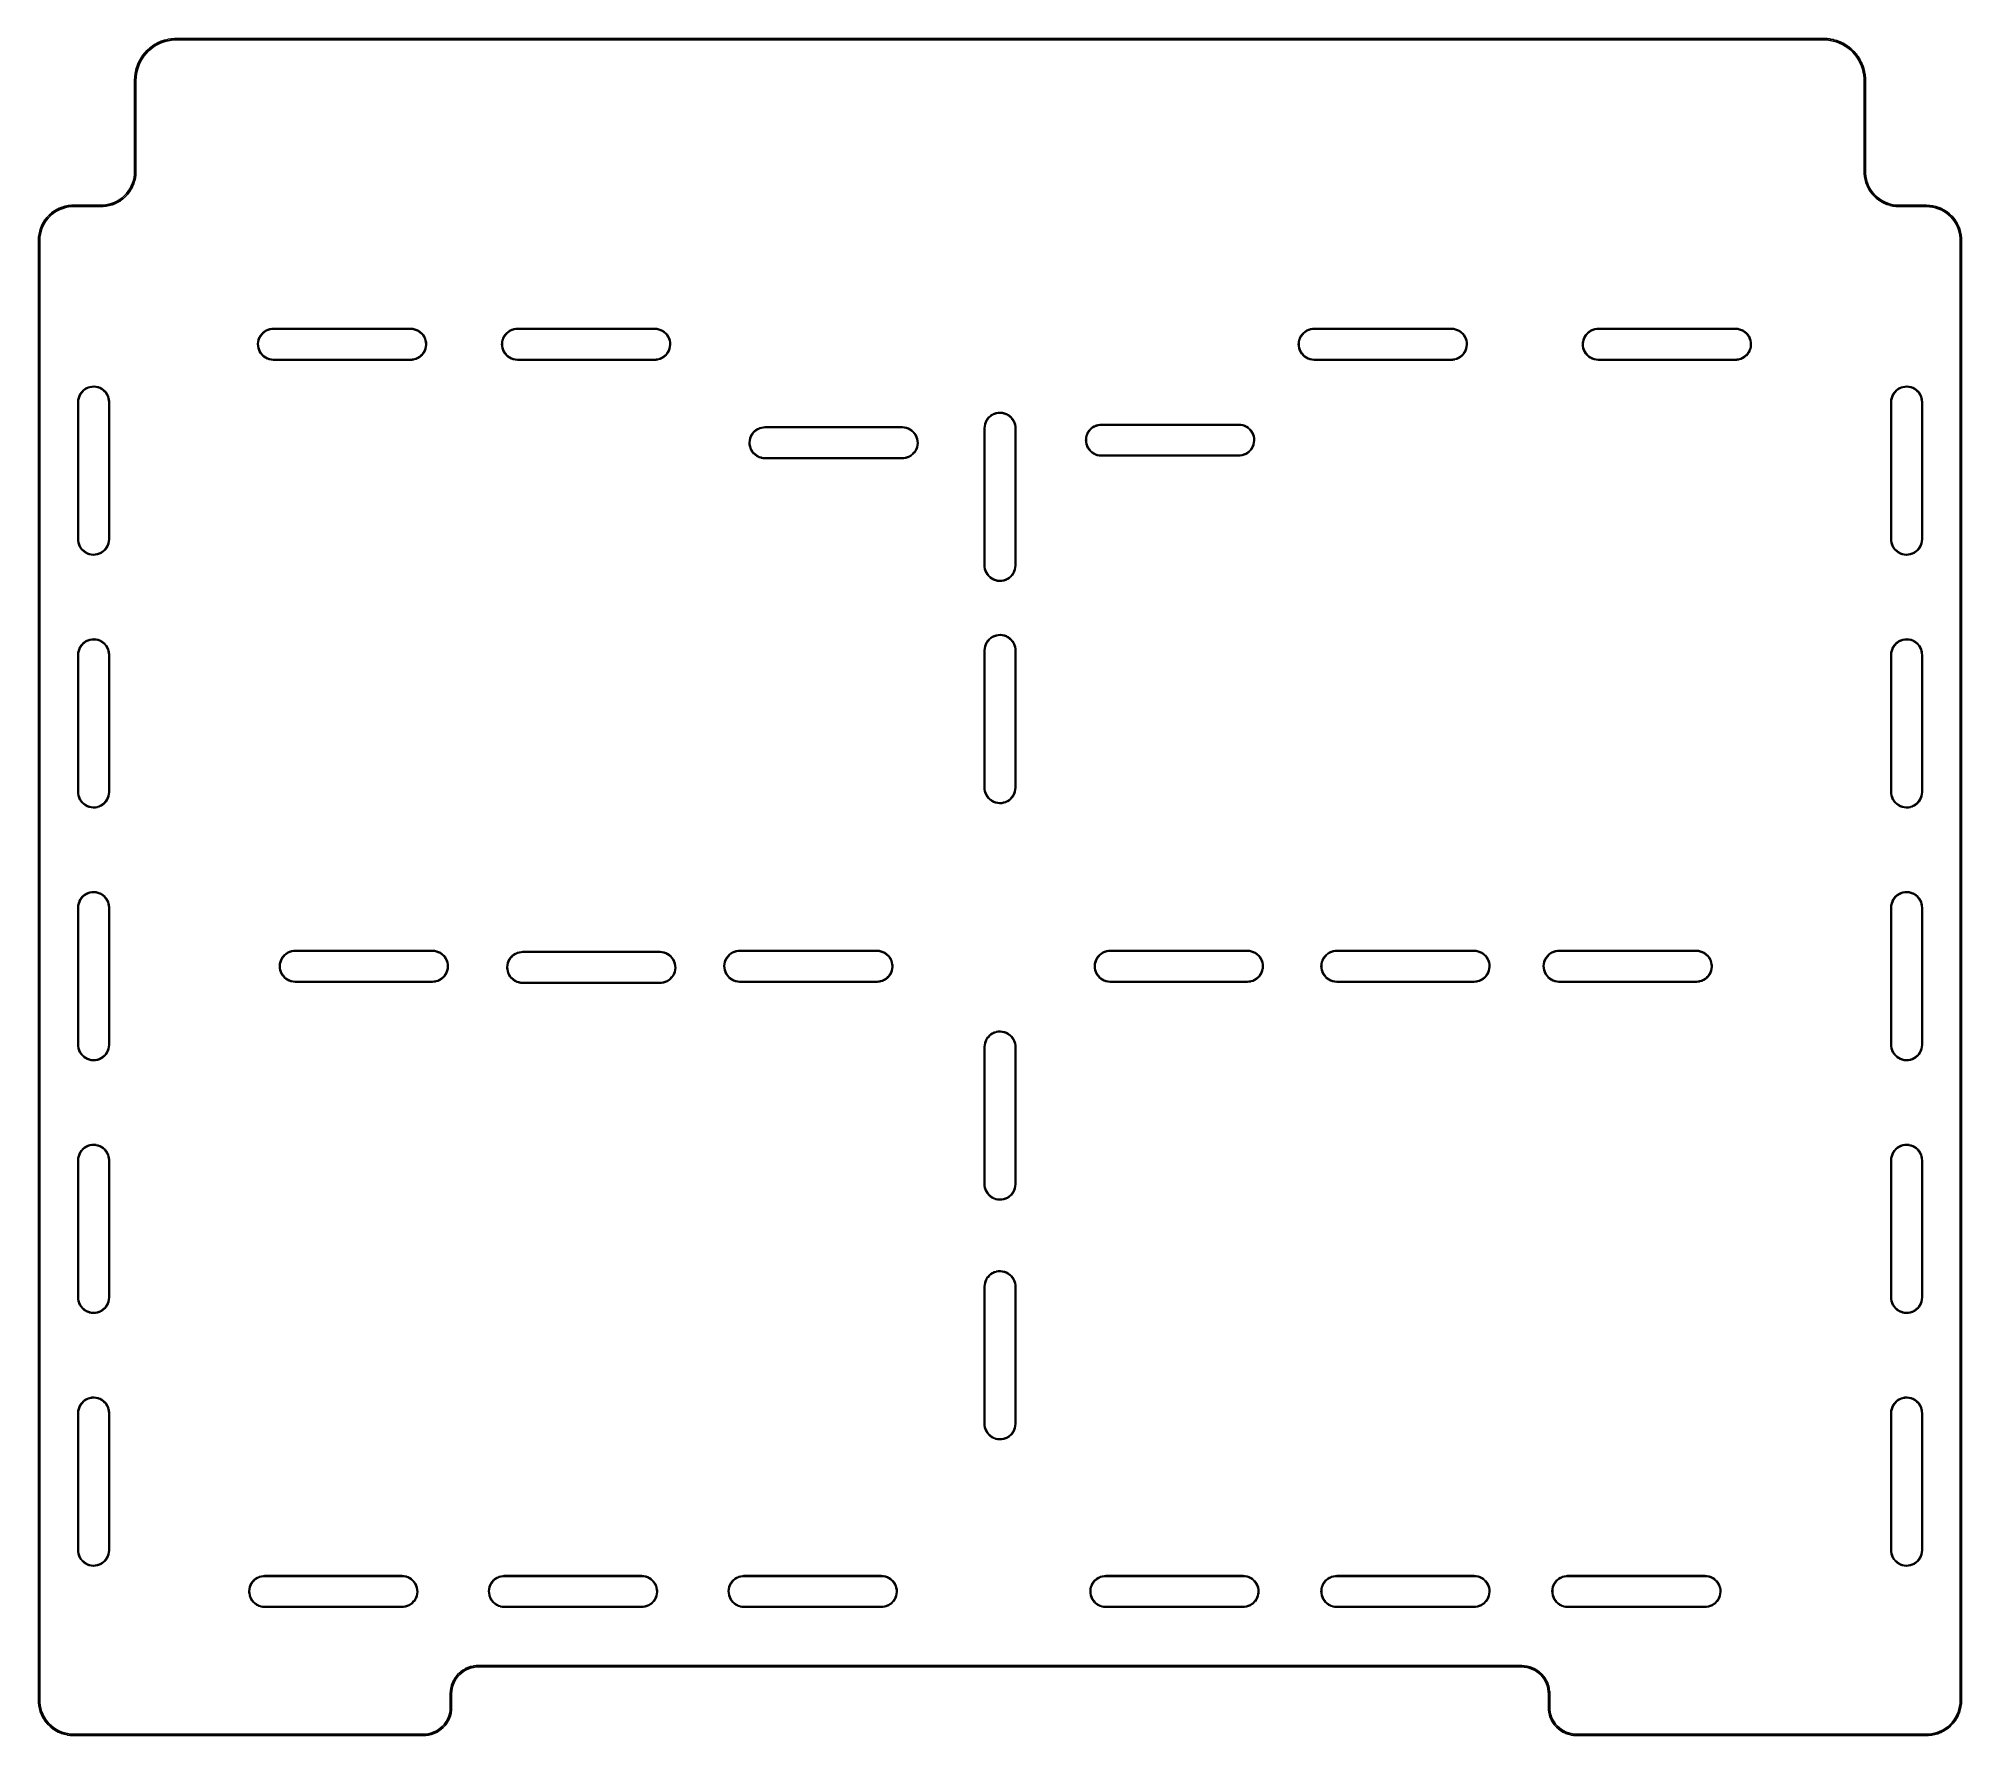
# Model space of a CAD drawing. Extents: x 14.9 to 26, y 3.1 to 12.8.
import ezdxf

# ---------------------------------------------------------------- set-up
doc = ezdxf.new("R2010")
doc.units = 0
doc.header["$MEASUREMENT"] = 0
doc.layers.add('BLACK', color=7, linetype='CONTINUOUS')

msp = doc.modelspace()

# ---------------------------------------------------------------- linework, layer by layer
at = {"layer": 'BLACK', "linetype": 'CONTINUOUS'}
for p, q in [((15.5823, 12.791), (15.5967, 12.802)), ((15.5967, 12.802), (15.5968, 12.8021)), ((15.5968, 12.8021), (15.5972, 12.8023)), ((15.5972, 12.8023), (15.5976, 12.8026)), ((15.5976, 12.8026), (15.5977, 12.8026)), ((15.5977, 12.8026), (15.613, 12.8123)), ((15.6174, 12.8059), (15.6017, 12.7958)), ((15.613, 12.8123), (15.6131, 12.8125)), ((15.6131, 12.8125), (15.6135, 12.8127)), ((15.6135, 12.8127), (15.6138, 12.8129)), ((15.6138, 12.8129), (15.614, 12.8129)), ((15.614, 12.8129), (15.63, 12.8214)), ((15.6339, 12.8146), (15.6174, 12.8059)), ((15.63, 12.8214), (15.6301, 12.8215)), ((15.6301, 12.8215), (15.6305, 12.8217)), ((15.6305, 12.8217), (15.6309, 12.8219)), ((15.6309, 12.8219), (15.631, 12.8219)), ((15.631, 12.8219), (15.6477, 12.8291)), ((15.651, 12.822), (15.6339, 12.8146)), ((15.6477, 12.8291), (15.6478, 12.8292)), ((15.6478, 12.8292), (15.6482, 12.8293)), ((15.6482, 12.8293), (15.6486, 12.8295)), ((15.6486, 12.8295), (15.6488, 12.8295)), ((15.6488, 12.8295), (15.6659, 12.8353)), ((15.6687, 12.8279), (15.651, 12.822)), ((15.6659, 12.8353), (15.666, 12.8354)), ((15.666, 12.8354), (15.6665, 12.8355)), ((15.6665, 12.8355), (15.6669, 12.8356)), ((15.6669, 12.8356), (15.667, 12.8356)), ((15.667, 12.8356), (15.6846, 12.84)), ((15.6868, 12.8325), (15.6687, 12.8279)), ((15.6846, 12.84), (15.6847, 12.8401)), ((15.6847, 12.8401), (15.6852, 12.8402)), ((15.6852, 12.8402), (15.6856, 12.8403)), ((15.6856, 12.8403), (15.6857, 12.8403)), ((15.6857, 12.8403), (15.7036, 12.8433)), ((15.7052, 12.8356), (15.6868, 12.8325)), ((15.7036, 12.8433), (15.7037, 12.8433)), ((15.7037, 12.8433), (15.7042, 12.8434)), ((15.7042, 12.8434), (15.7046, 12.8434)), ((15.7046, 12.8434), (15.7048, 12.8434)), ((15.7048, 12.8434), (15.7227, 12.845)), ((15.7238, 12.8371), (15.7052, 12.8356)), ((15.7227, 12.845), (15.7229, 12.845)), ((15.7229, 12.845), (15.7233, 12.845)), ((15.7233, 12.845), (15.7238, 12.8451)), ((15.7238, 12.8451), (15.7239, 12.845)), ((15.7343, 12.8374), (15.7238, 12.8371)), ((15.7239, 12.845), (15.7336, 12.8452)), ((15.7336, 12.8452), (15.7337, 12.8453)), ((15.7337, 12.8453), (15.7342, 12.8453)), ((15.7342, 12.8453), (15.7348, 12.8453)), ((25.183, 12.8374), (15.7343, 12.8374)), ((15.7348, 12.8453), (15.7348, 12.8453)), ((15.7348, 12.8453), (25.1826, 12.8453)), ((25.1826, 12.8453), (25.1826, 12.8453)), ((25.1826, 12.8453), (25.1832, 12.8453)), ((25.2017, 12.8366), (25.183, 12.8374)), ((25.1832, 12.8453), (25.1837, 12.8453)), ((25.1837, 12.8453), (25.1838, 12.8452)), ((25.1838, 12.8452), (25.2018, 12.8445)), ((25.2202, 12.8344), (25.2017, 12.8366)), ((25.2018, 12.8445), (25.2019, 12.8445)), ((25.2019, 12.8445), (25.2023, 12.8445)), ((25.2023, 12.8445), (25.2028, 12.8445)), ((25.2028, 12.8445), (25.2029, 12.8444)), ((25.2029, 12.8444), (25.2209, 12.8422)), ((25.2385, 12.8307), (25.2202, 12.8344)), ((25.2209, 12.8422), (25.221, 12.8423)), ((25.221, 12.8423), (25.2215, 12.8422)), ((25.2215, 12.8422), (25.2219, 12.8421)), ((25.2219, 12.8421), (25.2221, 12.8421)), ((25.2221, 12.8421), (25.2398, 12.8385)), ((25.2564, 12.8255), (25.2385, 12.8307)), ((25.2398, 12.8385), (25.2399, 12.8385)), ((25.2399, 12.8385), (25.2404, 12.8383)), ((25.2404, 12.8383), (25.2408, 12.8382)), ((25.2408, 12.8382), (25.2409, 12.8382)), ((25.2409, 12.8382), (25.2583, 12.8332)), ((25.2738, 12.8189), (25.2564, 12.8255)), ((25.2583, 12.8332), (25.2585, 12.8331)), ((25.2585, 12.8331), (25.2589, 12.833)), ((25.2589, 12.833), (25.2593, 12.8329)), ((25.2593, 12.8329), (25.2595, 12.8328)), ((25.2595, 12.8328), (25.2764, 12.8264)), ((25.2907, 12.811), (25.2738, 12.8189)), ((25.2764, 12.8264), (25.2765, 12.8264)), ((25.2765, 12.8264), (25.2769, 12.8262)), ((25.2769, 12.8262), (25.2773, 12.826)), ((25.2773, 12.826), (25.2775, 12.8259)), ((25.2775, 12.8259), (25.2938, 12.8182)), ((25.3069, 12.8017), (25.2907, 12.811)), ((25.2938, 12.8182), (25.294, 12.8182)), ((25.294, 12.8182), (25.2944, 12.8179)), ((25.2944, 12.8179), (25.2948, 12.8177)), ((25.2948, 12.8177), (25.2949, 12.8176)), ((25.2949, 12.8176), (25.3105, 12.8086)), ((25.3222, 12.7911), (25.3069, 12.8017)), ((25.3105, 12.8086), (25.3107, 12.8086)), ((25.3107, 12.8086), (25.3111, 12.8083)), ((25.3111, 12.8083), (25.3115, 12.8081)), ((25.3115, 12.8081), (25.3116, 12.808)), ((25.3116, 12.808), (25.3265, 12.7977)), ((25.3265, 12.7977), (25.3266, 12.7977)), ((25.3266, 12.7977), (25.3269, 12.7974)), ((25.3269, 12.7974), (25.3273, 12.7972)), ((25.3273, 12.7972), (25.3274, 12.797)), ((25.3274, 12.797), (25.3414, 12.7856)), ((15.5066, 12.6815), (15.513, 12.6984)), ((15.513, 12.6985), (15.5132, 12.6989)), ((15.513, 12.6984), (15.513, 12.6985)), ((15.5132, 12.6989), (15.5134, 12.6994)), ((15.5134, 12.6994), (15.5135, 12.6995)), ((15.5135, 12.6995), (15.5212, 12.7158)), ((15.5205, 12.6959), (15.5139, 12.6784)), ((15.5284, 12.7127), (15.5205, 12.6959)), ((15.5212, 12.716), (15.5214, 12.7164)), ((15.5212, 12.7158), (15.5212, 12.716)), ((15.5214, 12.7164), (15.5216, 12.7168)), ((15.5216, 12.7168), (15.5217, 12.7169)), ((15.5217, 12.7169), (15.5307, 12.7326)), ((15.5377, 12.7289), (15.5284, 12.7127)), ((15.5307, 12.7326), (15.5308, 12.7327)), ((15.5308, 12.7327), (15.531, 12.7331)), ((15.531, 12.7331), (15.5313, 12.7335)), ((15.5313, 12.7335), (15.5314, 12.7336)), ((15.5314, 12.7336), (15.5416, 12.7485)), ((15.5483, 12.7442), (15.5377, 12.7289)), ((15.5416, 12.7485), (15.5417, 12.7486)), ((15.5417, 12.7486), (15.542, 12.749)), ((15.542, 12.749), (15.5422, 12.7493)), ((15.5422, 12.7493), (15.5423, 12.7494)), ((15.5423, 12.7494), (15.5537, 12.7635)), ((15.56, 12.7587), (15.5483, 12.7442)), ((15.5537, 12.7635), (15.5538, 12.7636)), ((15.5538, 12.7636), (15.5541, 12.7639)), ((15.5541, 12.7639), (15.5544, 12.7643)), ((15.5544, 12.7643), (15.5545, 12.7644)), ((15.5545, 12.7644), (15.567, 12.7774)), ((15.5729, 12.7722), (15.56, 12.7587)), ((15.567, 12.7774), (15.5671, 12.7776)), ((15.5671, 12.7776), (15.5674, 12.7779)), ((15.5674, 12.7779), (15.5677, 12.7782)), ((15.5677, 12.7782), (15.5679, 12.7783)), ((15.5679, 12.7783), (15.5814, 12.7903)), ((15.5868, 12.7846), (15.5729, 12.7722)), ((15.5814, 12.7903), (15.5815, 12.7904)), ((15.5815, 12.7904), (15.5818, 12.7907)), ((15.5818, 12.7907), (15.5822, 12.791)), ((15.5822, 12.791), (15.5823, 12.791)), ((15.6017, 12.7958), (15.5868, 12.7846)), ((25.3367, 12.7793), (25.3222, 12.7911)), ((25.3502, 12.7665), (25.3367, 12.7793)), ((25.3414, 12.7856), (25.3416, 12.7856)), ((25.3416, 12.7856), (25.3419, 12.7853)), ((25.3419, 12.7853), (25.3423, 12.785)), ((25.3423, 12.785), (25.3423, 12.7848)), ((25.3423, 12.7848), (25.3554, 12.7723)), ((25.3626, 12.7525), (25.3502, 12.7665)), ((25.3554, 12.7723), (25.3555, 12.7723)), ((25.3555, 12.7723), (25.3558, 12.7719)), ((25.3558, 12.7719), (25.3562, 12.7716)), ((25.3562, 12.7716), (25.3562, 12.7715)), ((25.3562, 12.7715), (25.3683, 12.758)), ((25.3738, 12.7377), (25.3626, 12.7525)), ((25.3683, 12.758), (25.3684, 12.7579)), ((25.3684, 12.7579), (25.3687, 12.7575)), ((25.3687, 12.7575), (25.369, 12.7572)), ((25.369, 12.7572), (25.369, 12.7571)), ((25.369, 12.7571), (25.3799, 12.7426)), ((25.3838, 12.7219), (25.3738, 12.7377)), ((25.3799, 12.7426), (25.3801, 12.7425)), ((25.3801, 12.7425), (25.3803, 12.7422)), ((25.3803, 12.7422), (25.3806, 12.7418)), ((25.3806, 12.7418), (25.3806, 12.7417)), ((25.3806, 12.7417), (25.3903, 12.7264)), ((25.3926, 12.7055), (25.3838, 12.7219)), ((25.3903, 12.7264), (25.3904, 12.7263)), ((25.3904, 12.7263), (25.3907, 12.7259)), ((25.3907, 12.7259), (25.3909, 12.7255)), ((25.3909, 12.7255), (25.3909, 12.7254)), ((25.3909, 12.7254), (25.3994, 12.7094)), ((25.3999, 12.6883), (25.3926, 12.7055)), ((25.3994, 12.7094), (25.3995, 12.7093)), ((25.3995, 12.7093), (25.3997, 12.7089)), ((25.3997, 12.7089), (25.3999, 12.7085)), ((25.3999, 12.7085), (25.3999, 12.7083)), ((25.3999, 12.7083), (25.4071, 12.6917)), ((25.4059, 12.6707), (25.3999, 12.6883)), ((25.4071, 12.6917), (25.4072, 12.6916)), ((25.4072, 12.6916), (25.4073, 12.6912)), ((25.4073, 12.6912), (25.4075, 12.6908)), ((25.4075, 12.6908), (25.4075, 12.6906)), ((25.4075, 12.6906), (25.4133, 12.6735)), ((15.4941, 12.6058), (15.4949, 12.6238)), ((15.4941, 12.6057), (15.4941, 12.6058)), ((15.4941, 12.6052), (15.4941, 12.6057)), ((15.4941, 12.6047), (15.4941, 12.6052)), ((15.4941, 12.6046), (15.4941, 12.6047)), ((15.4941, 12.0816), (15.4941, 12.6046)), ((15.4948, 12.6239), (15.4949, 12.6244)), ((15.4949, 12.6238), (15.4948, 12.6239)), ((15.4949, 12.6248), (15.495, 12.625)), ((15.4949, 12.6244), (15.4949, 12.6248)), ((15.495, 12.625), (15.4971, 12.6429)), ((15.4971, 12.6431), (15.4972, 12.6435)), ((15.4971, 12.6429), (15.4971, 12.6431)), ((15.4972, 12.6435), (15.4973, 12.6439)), ((15.4973, 12.6441), (15.5009, 12.6618)), ((15.4973, 12.6439), (15.4973, 12.6441)), ((15.5009, 12.662), (15.501, 12.6624)), ((15.5009, 12.6618), (15.5009, 12.662)), ((15.501, 12.6624), (15.5011, 12.6628)), ((15.5011, 12.6628), (15.5012, 12.663)), ((15.5012, 12.663), (15.5062, 12.6803)), ((15.5027, 12.6237), (15.502, 12.605)), ((15.502, 12.605), (15.502, 12.082)), ((15.505, 12.6422), (15.5027, 12.6237)), ((15.5087, 12.6605), (15.505, 12.6422)), ((15.5062, 12.6805), (15.5064, 12.6809)), ((15.5062, 12.6803), (15.5062, 12.6805)), ((15.5064, 12.6809), (15.5065, 12.6813)), ((15.5065, 12.6813), (15.5066, 12.6815)), ((15.5139, 12.6784), (15.5087, 12.6605)), ((25.4105, 12.6526), (25.4059, 12.6707)), ((25.4135, 12.6342), (25.4105, 12.6526)), ((25.4133, 12.6735), (25.4134, 12.6733)), ((25.4134, 12.6733), (25.4135, 12.6729)), ((25.4135, 12.6729), (25.4136, 12.6725)), ((25.4151, 12.6156), (25.4135, 12.6342)), ((25.4136, 12.6725), (25.4136, 12.6723)), ((25.4136, 12.6723), (25.418, 12.6548)), ((25.4154, 12.6051), (25.4151, 12.6156)), ((25.4154, 12.082), (25.4154, 12.6051)), ((25.418, 12.6548), (25.4181, 12.6547)), ((25.4181, 12.6547), (25.4182, 12.6542)), ((25.4182, 12.6542), (25.4183, 12.6538)), ((25.4183, 12.6538), (25.4183, 12.6536)), ((25.4183, 12.6536), (25.4213, 12.6358)), ((25.4213, 12.6358), (25.4213, 12.6357)), ((25.4213, 12.6357), (25.4214, 12.6352)), ((25.4214, 12.6352), (25.4214, 12.6348)), ((25.4214, 12.6348), (25.4214, 12.6346)), ((25.4214, 12.6346), (25.4229, 12.6166)), ((25.4229, 12.6166), (25.423, 12.6165)), ((25.423, 12.6165), (25.423, 12.616)), ((25.423, 12.616), (25.423, 12.6156)), ((25.423, 12.6156), (25.423, 12.6154)), ((25.423, 12.6154), (25.4232, 12.6058)), ((25.4232, 12.6058), (25.4232, 12.6057)), ((25.4232, 12.6057), (25.4232, 12.6052)), ((25.4232, 12.6052), (25.4233, 12.6046)), ((25.4233, 12.6046), (25.4232, 12.6045)), ((25.4232, 12.6045), (25.4232, 12.0815)), ((15.482, 12.0142), (15.4873, 12.0306)), ((15.4873, 12.0306), (15.4911, 12.0473)), ((15.4947, 12.0279), (15.4896, 12.0121)), ((15.4911, 12.0473), (15.4933, 12.0643)), ((15.4933, 12.0643), (15.4941, 12.0816)), ((15.4948, 12.0281), (15.4947, 12.0279)), ((15.4949, 12.0285), (15.4948, 12.0281)), ((15.495, 12.0289), (15.4949, 12.0285)), ((15.4987, 12.0453), (15.495, 12.0291)), ((15.495, 12.0291), (15.495, 12.0289)), ((15.4988, 12.0455), (15.4987, 12.0453)), ((15.4989, 12.0463), (15.4988, 12.0459)), ((15.4988, 12.0459), (15.4988, 12.0455)), ((15.5011, 12.063), (15.4989, 12.0465)), ((15.4989, 12.0465), (15.4989, 12.0463)), ((15.5012, 12.0632), (15.5011, 12.063)), ((15.502, 12.0808), (15.5012, 12.0642)), ((15.5012, 12.0642), (15.5013, 12.0641)), ((15.5013, 12.0641), (15.5012, 12.0636)), ((15.5012, 12.0636), (15.5012, 12.0632)), ((15.502, 12.082), (15.502, 12.0819)), ((15.502, 12.0819), (15.502, 12.0814)), ((15.502, 12.0814), (15.502, 12.0809)), ((15.502, 12.0809), (15.502, 12.0808)), ((25.4154, 12.0814), (25.4154, 12.082)), ((25.4154, 12.082), (25.4154, 12.082)), ((25.4154, 12.0809), (25.4154, 12.0814)), ((25.4154, 12.0808), (25.4154, 12.0809)), ((25.4157, 12.0705), (25.4154, 12.0808)), ((25.4157, 12.0704), (25.4157, 12.0705)), ((25.4157, 12.0699), (25.4157, 12.0704)), ((25.4157, 12.0694), (25.4157, 12.0699)), ((25.4158, 12.0693), (25.4157, 12.0694)), ((25.4175, 12.0527), (25.4158, 12.0693)), ((25.4174, 12.0526), (25.4175, 12.0527)), ((25.4175, 12.0522), (25.4174, 12.0526)), ((25.4176, 12.0517), (25.4175, 12.0522)), ((25.4176, 12.0516), (25.4176, 12.0517)), ((25.4208, 12.0352), (25.4176, 12.0516)), ((25.4208, 12.035), (25.4208, 12.0352)), ((25.4209, 12.0346), (25.4208, 12.035)), ((25.421, 12.0342), (25.4209, 12.0346)), ((25.4211, 12.034), (25.421, 12.0342)), ((25.4257, 12.018), (25.4211, 12.034)), ((25.4232, 12.0815), (25.4236, 12.0704)), ((25.4236, 12.0704), (25.4253, 12.0533)), ((25.4253, 12.0533), (25.4286, 12.0364)), ((25.4286, 12.0364), (25.4333, 12.02)), ((15.3941, 11.9124), (15.4088, 11.9214)), ((15.4127, 11.9145), (15.3984, 11.9058)), ((15.4088, 11.9214), (15.4226, 11.9316)), ((15.4128, 11.9146), (15.4127, 11.9145)), ((15.4132, 11.9148), (15.4128, 11.9146)), ((15.4136, 11.915), (15.4132, 11.9148)), ((15.4137, 11.9152), (15.4136, 11.915)), ((15.4271, 11.9251), (15.4137, 11.9152)), ((15.4226, 11.9316), (15.4354, 11.9429)), ((15.4272, 11.9252), (15.4271, 11.9251)), ((15.4276, 11.9254), (15.4272, 11.9252)), ((15.4279, 11.9257), (15.4276, 11.9254)), ((15.428, 11.9258), (15.4279, 11.9257)), ((15.4405, 11.9369), (15.428, 11.9258)), ((15.4354, 11.9429), (15.4472, 11.9554)), ((15.4406, 11.937), (15.4405, 11.9369)), ((15.4409, 11.9373), (15.4406, 11.937)), ((15.4413, 11.9376), (15.4409, 11.9373)), ((15.4528, 11.9498), (15.4413, 11.9377)), ((15.4413, 11.9377), (15.4413, 11.9376)), ((15.4472, 11.9554), (15.4579, 11.9689)), ((15.4529, 11.9499), (15.4528, 11.9498)), ((15.4532, 11.9503), (15.4529, 11.9499)), ((15.4535, 11.9506), (15.4532, 11.9503)), ((15.4536, 11.9508), (15.4535, 11.9506)), ((15.4639, 11.9638), (15.4536, 11.9508)), ((15.4579, 11.9689), (15.4672, 11.9833)), ((15.464, 11.964), (15.4639, 11.9638)), ((15.4643, 11.9643), (15.464, 11.964)), ((15.4645, 11.9647), (15.4643, 11.9643)), ((15.4646, 11.9648), (15.4645, 11.9647)), ((15.4737, 11.9788), (15.4646, 11.9648)), ((15.4672, 11.9833), (15.4753, 11.9984)), ((15.4738, 11.9789), (15.4737, 11.9788)), ((15.474, 11.9793), (15.4738, 11.9789)), ((15.4743, 11.9796), (15.474, 11.9793)), ((15.4821, 11.9945), (15.4743, 11.9798)), ((15.4743, 11.9798), (15.4743, 11.9796)), ((15.4753, 11.9984), (15.482, 12.0142)), ((15.4823, 11.9946), (15.4821, 11.9945)), ((15.4824, 11.995), (15.4823, 11.9946)), ((15.4826, 11.9954), (15.4824, 11.995)), ((15.4827, 11.9956), (15.4826, 11.9954)), ((15.4892, 12.0109), (15.4827, 11.9956)), ((15.4893, 12.0111), (15.4892, 12.0109)), ((15.4894, 12.0115), (15.4893, 12.0111)), ((15.4896, 12.0119), (15.4894, 12.0115)), ((15.4896, 12.0121), (15.4896, 12.0119)), ((25.4257, 12.0178), (25.4257, 12.018)), ((25.4259, 12.0174), (25.4257, 12.0178)), ((25.426, 12.017), (25.4259, 12.0174)), ((25.4261, 12.0169), (25.426, 12.017)), ((25.4321, 12.0013), (25.4261, 12.0169)), ((25.4321, 12.0012), (25.4321, 12.0013)), ((25.4323, 12.0008), (25.4321, 12.0012)), ((25.4325, 12.0004), (25.4323, 12.0008)), ((25.4326, 12.0002), (25.4325, 12.0004)), ((25.4399, 11.9853), (25.4326, 12.0002)), ((25.4333, 12.02), (25.4395, 12.0039)), ((25.4395, 12.0039), (25.4471, 11.9885)), ((25.44, 11.9851), (25.4399, 11.9853)), ((25.4402, 11.9848), (25.44, 11.9851)), ((25.4404, 11.9844), (25.4402, 11.9848)), ((25.4405, 11.9842), (25.4404, 11.9844)), ((25.4492, 11.97), (25.4405, 11.9842)), ((25.4471, 11.9885), (25.456, 11.9739)), ((25.4492, 11.9698), (25.4492, 11.97)), ((25.4495, 11.9695), (25.4492, 11.9698)), ((25.4497, 11.9691), (25.4495, 11.9695)), ((25.4499, 11.969), (25.4497, 11.9691)), ((25.4598, 11.9556), (25.4499, 11.969)), ((25.456, 11.9739), (25.4662, 11.9601)), ((25.4598, 11.9554), (25.4598, 11.9556)), ((25.4601, 11.9551), (25.4598, 11.9554)), ((25.4604, 11.9548), (25.4601, 11.9551)), ((25.4605, 11.9547), (25.4604, 11.9548)), ((25.4716, 11.9422), (25.4605, 11.9547)), ((25.4662, 11.9601), (25.4776, 11.9472)), ((25.4717, 11.942), (25.4716, 11.9422)), ((25.472, 11.9418), (25.4717, 11.942)), ((25.4723, 11.9414), (25.472, 11.9418)), ((25.4724, 11.9413), (25.4723, 11.9414)), ((25.4845, 11.9299), (25.4724, 11.9413)), ((25.4776, 11.9472), (25.4901, 11.9355)), ((25.4846, 11.9298), (25.4845, 11.9299)), ((25.485, 11.9295), (25.4846, 11.9298)), ((25.4853, 11.9292), (25.485, 11.9295)), ((25.4854, 11.9291), (25.4853, 11.9292)), ((25.4985, 11.9188), (25.4854, 11.9291)), ((25.4901, 11.9355), (25.5036, 11.9248)), ((25.4986, 11.9187), (25.4985, 11.9188)), ((25.499, 11.9184), (25.4986, 11.9187)), ((25.4993, 11.9182), (25.499, 11.9184)), ((25.4995, 11.9181), (25.4993, 11.9182)), ((25.5134, 11.909), (25.4995, 11.9181)), ((25.5036, 11.9248), (25.518, 11.9154)), ((25.518, 11.9154), (25.5331, 11.9074)), ((14.9712, 11.7905), (14.9803, 11.8045)), ((14.9803, 11.8045), (14.9804, 11.8046)), ((14.9804, 11.8046), (14.9807, 11.805)), ((14.9807, 11.805), (14.9809, 11.8053)), ((14.9809, 11.8053), (14.981, 11.8054)), ((14.981, 11.8054), (14.9914, 11.8185)), ((14.9977, 11.8138), (14.9871, 11.8004)), ((14.9914, 11.8187), (14.9917, 11.819)), ((14.9914, 11.8185), (14.9914, 11.8187)), ((14.9917, 11.819), (14.992, 11.8193)), ((14.992, 11.8193), (14.9921, 11.8194)), ((14.9921, 11.8194), (15.0036, 11.8315)), ((15.0095, 11.8263), (14.9977, 11.8138)), ((15.0036, 11.8315), (15.0037, 11.8317)), ((15.0037, 11.8317), (15.004, 11.832)), ((15.004, 11.832), (15.0043, 11.8323)), ((15.0043, 11.8323), (15.0044, 11.8324)), ((15.0044, 11.8324), (15.0169, 11.8434)), ((15.0223, 11.8377), (15.0095, 11.8263)), ((15.0169, 11.8434), (15.017, 11.8436)), ((15.017, 11.8436), (15.0174, 11.8438)), ((15.0174, 11.8438), (15.0177, 11.8441)), ((15.0177, 11.8441), (15.0178, 11.8442)), ((15.0178, 11.8442), (15.0312, 11.8541)), ((15.0361, 11.8479), (15.0223, 11.8377)), ((15.0312, 11.8541), (15.0314, 11.8542)), ((15.0314, 11.8542), (15.0317, 11.8544)), ((15.0317, 11.8544), (15.0321, 11.8547)), ((15.0321, 11.8547), (15.0322, 11.8548)), ((15.0322, 11.8548), (15.0465, 11.8634)), ((15.0508, 11.8568), (15.0361, 11.8479)), ((15.0465, 11.8634), (15.0466, 11.8635)), ((15.0466, 11.8635), (15.047, 11.8637)), ((15.047, 11.8637), (15.0474, 11.864)), ((15.0474, 11.864), (15.0475, 11.864)), ((15.0475, 11.864), (15.0625, 11.8714)), ((15.0662, 11.8644), (15.0508, 11.8568)), ((15.0625, 11.8714), (15.0626, 11.8715)), ((15.0626, 11.8715), (15.063, 11.8716)), ((15.063, 11.8716), (15.0634, 11.8718)), ((15.0634, 11.8718), (15.0636, 11.8719)), ((15.0636, 11.8719), (15.0791, 11.8779)), ((15.0822, 11.8706), (15.0662, 11.8644)), ((15.0791, 11.8779), (15.0793, 11.878)), ((15.0793, 11.878), (15.0797, 11.8781)), ((15.0797, 11.8781), (15.0801, 11.8782)), ((15.0801, 11.8782), (15.0802, 11.8783)), ((15.0802, 11.8783), (15.0963, 11.8829)), ((15.0987, 11.8754), (15.0822, 11.8706)), ((15.0963, 11.8829), (15.0964, 11.8829)), ((15.0964, 11.8829), (15.0968, 11.883)), ((15.0968, 11.883), (15.0973, 11.8831)), ((15.0973, 11.8831), (15.0974, 11.8831)), ((15.0974, 11.8831), (15.1138, 11.8863)), ((15.1155, 11.8786), (15.0987, 11.8754)), ((15.1138, 11.8863), (15.114, 11.8864)), ((15.114, 11.8864), (15.1144, 11.8864)), ((15.1144, 11.8864), (15.1148, 11.8865)), ((15.1148, 11.8865), (15.115, 11.8865)), ((15.115, 11.8865), (15.1315, 11.8882)), ((15.1326, 11.8804), (15.1155, 11.8786)), ((15.1315, 11.8882), (15.1317, 11.8882)), ((15.1317, 11.8882), (15.1321, 11.8882)), ((15.1321, 11.8882), (15.1326, 11.8883)), ((15.1326, 11.8883), (15.1327, 11.8883)), ((15.1438, 11.8807), (15.1326, 11.8804)), ((15.1327, 11.8883), (15.1431, 11.8886)), ((15.1431, 11.8886), (15.1431, 11.8886)), ((15.1431, 11.8886), (15.1437, 11.8886)), ((15.1437, 11.8886), (15.1442, 11.8886)), ((15.3007, 11.8807), (15.1438, 11.8807)), ((15.1442, 11.8886), (15.1443, 11.8886)), ((15.1443, 11.8886), (15.3011, 11.8886)), ((15.3013, 11.8807), (15.3007, 11.8807)), ((15.3007, 11.8807), (15.3007, 11.8807)), ((15.3011, 11.8886), (15.3123, 11.8889)), ((15.3018, 11.8807), (15.3013, 11.8807)), ((15.3019, 11.8807), (15.3018, 11.8807)), ((15.3122, 11.881), (15.3019, 11.8807)), ((15.3123, 11.881), (15.3122, 11.881)), ((15.3123, 11.8889), (15.3294, 11.8906)), ((15.3128, 11.881), (15.3123, 11.881)), ((15.3132, 11.881), (15.3128, 11.881)), ((15.3134, 11.8811), (15.3132, 11.881)), ((15.3299, 11.8828), (15.3134, 11.8811)), ((15.3294, 11.8906), (15.3462, 11.8939)), ((15.3301, 11.8828), (15.3299, 11.8828)), ((15.3305, 11.8828), (15.3301, 11.8828)), ((15.331, 11.8829), (15.3305, 11.8828)), ((15.3311, 11.883), (15.331, 11.8829)), ((15.3475, 11.8861), (15.3311, 11.883)), ((15.3462, 11.8939), (15.3627, 11.8986)), ((15.3477, 11.8861), (15.3475, 11.8861)), ((15.3481, 11.8862), (15.3477, 11.8861)), ((15.3485, 11.8863), (15.3481, 11.8862)), ((15.3486, 11.8864), (15.3485, 11.8863)), ((15.3647, 11.891), (15.3486, 11.8864)), ((15.3627, 11.8986), (15.3787, 11.9048)), ((15.3648, 11.891), (15.3647, 11.891)), ((15.3652, 11.8912), (15.3648, 11.891)), ((15.3657, 11.8913), (15.3652, 11.8912)), ((15.3658, 11.8914), (15.3657, 11.8913)), ((15.3814, 11.8974), (15.3658, 11.8914)), ((15.3787, 11.9048), (15.3941, 11.9124)), ((15.3815, 11.8974), (15.3814, 11.8974)), ((15.3819, 11.8976), (15.3815, 11.8974)), ((15.3823, 11.8978), (15.3819, 11.8976)), ((15.3824, 11.8979), (15.3823, 11.8978)), ((15.3974, 11.9053), (15.3824, 11.8979)), ((15.3976, 11.9053), (15.3974, 11.9053)), ((15.3979, 11.9055), (15.3976, 11.9053)), ((15.3983, 11.9057), (15.3979, 11.9055)), ((15.3984, 11.9058), (15.3983, 11.9057)), ((25.5136, 11.9089), (25.5134, 11.909)), ((25.5139, 11.9087), (25.5136, 11.9089)), ((25.5143, 11.9084), (25.5139, 11.9087)), ((25.5145, 11.9084), (25.5143, 11.9084)), ((25.5292, 11.9005), (25.5145, 11.9084)), ((25.5293, 11.9004), (25.5292, 11.9005)), ((25.5297, 11.9003), (25.5293, 11.9004)), ((25.5301, 11.9), (25.5297, 11.9003)), ((25.5303, 11.9), (25.5301, 11.9)), ((25.5456, 11.8935), (25.5303, 11.9)), ((25.5331, 11.9074), (25.5489, 11.9007)), ((25.5458, 11.8934), (25.5456, 11.8935)), ((25.5462, 11.8933), (25.5458, 11.8934)), ((25.5466, 11.8931), (25.5462, 11.8933)), ((25.5467, 11.8931), (25.5466, 11.8931)), ((25.5626, 11.888), (25.5467, 11.8931)), ((25.5489, 11.9007), (25.5653, 11.8954)), ((25.5628, 11.8879), (25.5626, 11.888)), ((25.5632, 11.8878), (25.5628, 11.8879)), ((25.5636, 11.8877), (25.5632, 11.8878)), ((25.5638, 11.8877), (25.5636, 11.8877)), ((25.58, 11.884), (25.5638, 11.8877)), ((25.5653, 11.8954), (25.582, 11.8916)), ((25.5802, 11.8839), (25.58, 11.884)), ((25.5806, 11.8839), (25.5802, 11.8839)), ((25.581, 11.8838), (25.5806, 11.8839)), ((25.5812, 11.8838), (25.581, 11.8838)), ((25.5977, 11.8816), (25.5812, 11.8838)), ((25.582, 11.8916), (25.599, 11.8893)), ((25.5979, 11.8815), (25.5977, 11.8816)), ((25.5983, 11.8815), (25.5979, 11.8815)), ((25.5987, 11.8814), (25.5983, 11.8815)), ((25.5989, 11.8815), (25.5987, 11.8814)), ((25.6155, 11.8807), (25.5989, 11.8815)), ((25.599, 11.8893), (25.6162, 11.8886)), ((25.6156, 11.8807), (25.6155, 11.8807)), ((25.6161, 11.8807), (25.6156, 11.8807)), ((25.6166, 11.8807), (25.6161, 11.8807)), ((25.6162, 11.8886), (25.7731, 11.8886)), ((25.6167, 11.8807), (25.6166, 11.8807)), ((25.7736, 11.8807), (25.6167, 11.8807)), ((25.7731, 11.8886), (25.7732, 11.8886)), ((25.7732, 11.8886), (25.7737, 11.8886)), ((25.7908, 11.8799), (25.7736, 11.8807)), ((25.7737, 11.8886), (25.7742, 11.8886)), ((25.7742, 11.8886), (25.7743, 11.8885)), ((25.7743, 11.8885), (25.7909, 11.8878)), ((25.8078, 11.8776), (25.7908, 11.8799)), ((25.7909, 11.8878), (25.7911, 11.8878)), ((25.7911, 11.8878), (25.7915, 11.8878)), ((25.7915, 11.8878), (25.7919, 11.8878)), ((25.7919, 11.8878), (25.7921, 11.8877)), ((25.7921, 11.8877), (25.8086, 11.8855)), ((25.8245, 11.8739), (25.8078, 11.8776)), ((25.8086, 11.8855), (25.8088, 11.8855)), ((25.8088, 11.8855), (25.8092, 11.8854)), ((25.8092, 11.8854), (25.8096, 11.8853)), ((25.8096, 11.8853), (25.8098, 11.8853)), ((25.8098, 11.8853), (25.826, 11.8816)), ((25.8409, 11.8686), (25.8245, 11.8739)), ((25.826, 11.8816), (25.8262, 11.8816)), ((25.8262, 11.8816), (25.8266, 11.8815)), ((25.8266, 11.8815), (25.827, 11.8814)), ((25.827, 11.8814), (25.8272, 11.8813)), ((25.8272, 11.8813), (25.8431, 11.8762)), ((25.8567, 11.8619), (25.8409, 11.8686)), ((25.8431, 11.8762), (25.8432, 11.8761)), ((25.8432, 11.8761), (25.8436, 11.876)), ((25.8436, 11.876), (25.844, 11.8758)), ((25.844, 11.8758), (25.8442, 11.8757)), ((25.8442, 11.8757), (25.8595, 11.8692)), ((25.8718, 11.8538), (25.8567, 11.8619)), ((25.8595, 11.8692), (25.8597, 11.8692)), ((25.8597, 11.8692), (25.8601, 11.869)), ((25.8601, 11.869), (25.8605, 11.8688)), ((25.8605, 11.8688), (25.8606, 11.8687)), ((25.8606, 11.8687), (25.8753, 11.8609)), ((25.8862, 11.8444), (25.8718, 11.8538)), ((25.8753, 11.8609), (25.8755, 11.8608)), ((25.8755, 11.8608), (25.8759, 11.8606)), ((25.8759, 11.8606), (25.8762, 11.8604)), ((25.8762, 11.8604), (25.8763, 11.8603)), ((25.8763, 11.8603), (25.8903, 11.8512)), ((25.8997, 11.8338), (25.8862, 11.8444)), ((25.8903, 11.8512), (25.8905, 11.8511)), ((25.8905, 11.8511), (25.8908, 11.8508)), ((25.8908, 11.8508), (25.8912, 11.8506)), ((25.8912, 11.8506), (25.8913, 11.8505)), ((25.8913, 11.8505), (25.9044, 11.8401)), ((25.9122, 11.822), (25.8997, 11.8338)), ((25.9044, 11.8401), (25.9045, 11.8401)), ((25.9045, 11.8401), (25.9048, 11.8398)), ((25.9048, 11.8398), (25.9052, 11.8395)), ((25.9052, 11.8395), (25.9053, 11.8394)), ((25.9053, 11.8394), (25.9174, 11.8279)), ((25.9236, 11.8092), (25.9122, 11.822)), ((25.9174, 11.8279), (25.9175, 11.8278)), ((25.9175, 11.8278), (25.9178, 11.8275)), ((25.9178, 11.8275), (25.9181, 11.8272)), ((25.9181, 11.8272), (25.9182, 11.8271)), ((25.9182, 11.8271), (25.9293, 11.8146)), ((25.9338, 11.7954), (25.9236, 11.8092)), ((25.9293, 11.8146), (25.9294, 11.8145)), ((25.9294, 11.8145), (25.9297, 11.8141)), ((25.9297, 11.8141), (25.93, 11.8138)), ((25.93, 11.8138), (25.93, 11.8137)), ((25.93, 11.8137), (25.9399, 11.8003)), ((14.943, 11.6885), (14.9437, 11.705)), ((14.9437, 11.7061), (14.9438, 11.7062)), ((14.9437, 11.7056), (14.9437, 11.7061)), ((14.9437, 11.7052), (14.9437, 11.7056)), ((14.9437, 11.705), (14.9437, 11.7052)), ((14.9438, 11.7062), (14.946, 11.7227)), ((14.946, 11.7229), (14.9461, 11.7233)), ((14.946, 11.7227), (14.946, 11.7229)), ((14.9461, 11.7233), (14.9462, 11.7238)), ((14.9462, 11.7239), (14.9499, 11.7402)), ((14.9462, 11.7238), (14.9462, 11.7239)), ((14.9499, 11.7404), (14.95, 11.7408)), ((14.9499, 11.7402), (14.9499, 11.7404)), ((14.95, 11.7408), (14.9501, 11.7412)), ((14.9501, 11.7412), (14.9502, 11.7413)), ((14.9502, 11.7413), (14.9553, 11.7572)), ((14.9516, 11.7049), (14.9508, 11.6877)), ((14.9539, 11.7219), (14.9516, 11.7049)), ((14.9576, 11.7387), (14.9539, 11.7219)), ((14.9553, 11.7572), (14.9554, 11.7574)), ((14.9554, 11.7574), (14.9555, 11.7578)), ((14.9555, 11.7578), (14.9557, 11.7582)), ((14.9557, 11.7582), (14.9558, 11.7583)), ((14.9558, 11.7583), (14.9623, 11.7737)), ((14.9629, 11.755), (14.9576, 11.7387)), ((14.9623, 11.7738), (14.9625, 11.7742)), ((14.9623, 11.7737), (14.9623, 11.7738)), ((14.9625, 11.7742), (14.9627, 11.7746)), ((14.9627, 11.7746), (14.9628, 11.7748)), ((14.9628, 11.7748), (14.9706, 11.7895)), ((14.9696, 11.7708), (14.9629, 11.755)), ((14.9777, 11.786), (14.9696, 11.7708)), ((14.9706, 11.7895), (14.9707, 11.7896)), ((14.9707, 11.7896), (14.9709, 11.79)), ((14.9709, 11.79), (14.9711, 11.7904)), ((14.9711, 11.7904), (14.9712, 11.7905)), ((14.9871, 11.8004), (14.9777, 11.786)), ((25.9427, 11.7807), (25.9338, 11.7954)), ((25.9399, 11.8003), (25.9401, 11.8001)), ((25.9401, 11.8001), (25.9403, 11.7998)), ((25.9403, 11.7998), (25.9406, 11.7994)), ((25.9406, 11.7994), (25.9406, 11.7993)), ((25.9406, 11.7993), (25.9493, 11.785)), ((25.9503, 11.7653), (25.9427, 11.7807)), ((25.9493, 11.785), (25.9494, 11.7849)), ((25.9494, 11.7849), (25.9496, 11.7845)), ((25.9496, 11.7845), (25.9498, 11.7841)), ((25.9498, 11.7841), (25.9499, 11.784)), ((25.9499, 11.784), (25.9572, 11.769)), ((25.9565, 11.7493), (25.9503, 11.7653)), ((25.9612, 11.7328), (25.9565, 11.7493)), ((25.9572, 11.769), (25.9573, 11.7689)), ((25.9573, 11.7689), (25.9575, 11.7685)), ((25.9575, 11.7685), (25.9577, 11.7681)), ((25.9577, 11.7681), (25.9577, 11.7679)), ((25.9577, 11.7679), (25.9637, 11.7524)), ((25.9645, 11.716), (25.9612, 11.7328)), ((25.9637, 11.7524), (25.9638, 11.7522)), ((25.9638, 11.7522), (25.9639, 11.7518)), ((25.9639, 11.7518), (25.9641, 11.7514)), ((25.9641, 11.7514), (25.9641, 11.7513)), ((25.9641, 11.7513), (25.9687, 11.7352)), ((25.9662, 11.6989), (25.9645, 11.716)), ((25.9666, 11.6877), (25.9662, 11.6989)), ((25.9687, 11.7352), (25.9688, 11.7351)), ((25.9688, 11.7351), (25.9689, 11.7347)), ((25.9689, 11.7347), (25.969, 11.7342)), ((25.969, 11.7342), (25.969, 11.7341)), ((25.969, 11.7341), (25.9722, 11.7177)), ((25.9722, 11.7177), (25.9722, 11.7175)), ((25.9722, 11.7175), (25.9723, 11.7171)), ((25.9723, 11.7171), (25.9724, 11.7167)), ((25.9724, 11.7167), (25.9723, 11.7165)), ((25.9723, 11.7165), (25.974, 11.7)), ((25.974, 11.7), (25.9741, 11.6998)), ((25.9741, 11.6998), (25.9741, 11.6994)), ((25.9741, 11.6994), (25.9741, 11.6989)), ((25.9741, 11.6989), (25.9741, 11.6988)), ((25.9741, 11.6988), (25.9744, 11.6884)), ((14.9429, 11.6884), (14.943, 11.6885)), ((14.9429, 11.6879), (14.9429, 11.6884)), ((14.9429, 11.6874), (14.9429, 11.6879)), ((14.9429, 11.6873), (14.9429, 11.6874)), ((14.9429, 3.31038), (14.9429, 11.6873)), ((14.9508, 11.6877), (14.9508, 3.30989)), ((25.9666, 3.30992), (25.9666, 11.6877)), ((25.9744, 11.6884), (25.9744, 11.6884)), ((25.9744, 11.6884), (25.9744, 11.6879)), ((25.9744, 11.6879), (25.9744, 11.6873)), ((25.9744, 11.6873), (25.9744, 11.6872)), ((25.9744, 11.6872), (25.9744, 3.31034)), ((16.2137, 11.1386), (16.2201, 11.1476)), ((16.2234, 11.1455), (16.2168, 11.1361)), ((16.2201, 11.1477), (16.2204, 11.148)), ((16.2201, 11.1476), (16.2201, 11.1477)), ((16.2204, 11.148), (16.2206, 11.1483)), ((16.2206, 11.1483), (16.2207, 11.1484)), ((16.2207, 11.1484), (16.2282, 11.1564)), ((16.2313, 11.1539), (16.2234, 11.1455)), ((16.2282, 11.1564), (16.2283, 11.1565)), ((16.2283, 11.1565), (16.2286, 11.1568)), ((16.2286, 11.1568), (16.2288, 11.157)), ((16.2288, 11.157), (16.229, 11.1571)), ((16.229, 11.1571), (16.2374, 11.1641)), ((16.2401, 11.1612), (16.2313, 11.1539)), ((16.2374, 11.1641), (16.2375, 11.1642)), ((16.2375, 11.1642), (16.2378, 11.1644)), ((16.2378, 11.1644), (16.2381, 11.1646)), ((16.2381, 11.1646), (16.2383, 11.1646)), ((16.2383, 11.1646), (16.2476, 11.1704)), ((16.2499, 11.1672), (16.2401, 11.1612)), ((16.2476, 11.1704), (16.2477, 11.1706)), ((16.2477, 11.1706), (16.248, 11.1707)), ((16.248, 11.1707), (16.2483, 11.1709)), ((16.2483, 11.1709), (16.2485, 11.1709)), ((16.2485, 11.1709), (16.2585, 11.1754)), ((16.2604, 11.1719), (16.2499, 11.1672)), ((16.2585, 11.1754), (16.2587, 11.1755)), ((16.2587, 11.1755), (16.259, 11.1756)), ((16.259, 11.1756), (16.2593, 11.1758)), ((16.2593, 11.1758), (16.2595, 11.1758)), ((16.2595, 11.1758), (16.27, 11.1789)), ((16.2714, 11.1752), (16.2604, 11.1719)), ((16.27, 11.1789), (16.2701, 11.179)), ((16.2701, 11.179), (16.2705, 11.1791)), ((16.2705, 11.1791), (16.2708, 11.1792)), ((16.2708, 11.1792), (16.271, 11.1791)), ((16.271, 11.1791), (16.2818, 11.1808)), ((16.2827, 11.177), (16.2714, 11.1752)), ((16.2818, 11.1808), (16.282, 11.1809)), ((16.282, 11.1809), (16.2823, 11.1809)), ((16.2823, 11.1809), (16.2827, 11.181)), ((16.2827, 11.181), (16.2828, 11.181)), ((16.2906, 11.1774), (16.2827, 11.177)), ((16.2828, 11.181), (16.29, 11.1813)), ((16.29, 11.1813), (16.2901, 11.1813)), ((16.2901, 11.1813), (16.2905, 11.1813)), ((16.2905, 11.1813), (16.2909, 11.1813)), ((17.0779, 11.1774), (16.2906, 11.1774)), ((16.2909, 11.1813), (16.291, 11.1813)), ((16.291, 11.1813), (17.0775, 11.1813)), ((17.0775, 11.1813), (17.0776, 11.1813)), ((17.0776, 11.1813), (17.078, 11.1813)), ((17.0894, 11.1766), (17.0779, 11.1774)), ((17.078, 11.1813), (17.0784, 11.1813)), ((17.0784, 11.1813), (17.0785, 11.1813)), ((17.0785, 11.1813), (17.0894, 11.1805)), ((17.0894, 11.1805), (17.0896, 11.1806)), ((17.1007, 11.1743), (17.0894, 11.1766)), ((17.0896, 11.1806), (17.0899, 11.1805)), ((17.0899, 11.1805), (17.0903, 11.1805)), ((17.0903, 11.1805), (17.0904, 11.1804)), ((17.0904, 11.1804), (17.1012, 11.1782)), ((17.1115, 11.1706), (17.1007, 11.1743)), ((17.1012, 11.1782), (17.1014, 11.1782)), ((17.1014, 11.1782), (17.1017, 11.1781)), ((17.1017, 11.1781), (17.102, 11.1781)), ((17.102, 11.1781), (17.1022, 11.178)), ((17.1022, 11.178), (17.1126, 11.1744)), ((17.1218, 11.1655), (17.1115, 11.1706)), ((17.1126, 11.1744), (17.1127, 11.1744)), ((17.1127, 11.1744), (17.113, 11.1742)), ((17.113, 11.1742), (17.1134, 11.1741)), ((17.1134, 11.1741), (17.1135, 11.174)), ((17.1135, 11.174), (17.1233, 11.1691)), ((17.1313, 11.159), (17.1218, 11.1655)), ((17.1233, 11.1691), (17.1235, 11.169)), ((17.1235, 11.169), (17.1238, 11.1689)), ((17.1238, 11.1689), (17.1241, 11.1687)), ((17.1241, 11.1687), (17.1242, 11.1686)), ((17.1242, 11.1686), (17.1333, 11.1624)), ((17.1398, 11.1513), (17.1313, 11.159)), ((17.1333, 11.1624), (17.1334, 11.1623)), ((17.1334, 11.1623), (17.1337, 11.1621)), ((17.1337, 11.1621), (17.134, 11.1619)), ((17.134, 11.1619), (17.1341, 11.1618)), ((17.1341, 11.1618), (17.1423, 11.1544)), ((17.1473, 11.1426), (17.1398, 11.1513)), ((17.1423, 11.1544), (17.1424, 11.1544)), ((17.1424, 11.1544), (17.1427, 11.1541)), ((17.1427, 11.1541), (17.1429, 11.1539)), ((17.1429, 11.1539), (17.143, 11.1537)), ((17.143, 11.1537), (17.1501, 11.1454)), ((17.1536, 11.133), (17.1473, 11.1426)), ((17.1501, 11.1454), (17.1503, 11.1453)), ((17.1503, 11.1453), (17.1505, 11.145)), ((17.1505, 11.145), (17.1507, 11.1447)), ((17.1507, 11.1447), (17.1507, 11.1446)), ((17.1507, 11.1446), (17.1567, 11.1354)), ((17.6137, 11.1386), (17.6201, 11.1476)), ((17.6234, 11.1455), (17.6168, 11.1361)), ((17.6201, 11.1477), (17.6204, 11.148)), ((17.6201, 11.1476), (17.6201, 11.1477)), ((17.6204, 11.148), (17.6206, 11.1483)), ((17.6206, 11.1483), (17.6207, 11.1484)), ((17.6207, 11.1484), (17.6282, 11.1564)), ((17.6313, 11.1539), (17.6234, 11.1455)), ((17.6282, 11.1564), (17.6283, 11.1565)), ((17.6283, 11.1565), (17.6286, 11.1568)), ((17.6286, 11.1568), (17.6288, 11.157)), ((17.6288, 11.157), (17.629, 11.1571)), ((17.629, 11.1571), (17.6374, 11.1641)), ((17.6401, 11.1612), (17.6313, 11.1539)), ((17.6374, 11.1641), (17.6375, 11.1642)), ((17.6375, 11.1642), (17.6378, 11.1644)), ((17.6378, 11.1644), (17.6381, 11.1646)), ((17.6381, 11.1646), (17.6383, 11.1646)), ((17.6383, 11.1646), (17.6476, 11.1704)), ((17.6499, 11.1672), (17.6401, 11.1612)), ((17.6476, 11.1704), (17.6477, 11.1706)), ((17.6477, 11.1706), (17.648, 11.1707)), ((17.648, 11.1707), (17.6483, 11.1709)), ((17.6483, 11.1709), (17.6485, 11.1709)), ((17.6485, 11.1709), (17.6585, 11.1754)), ((17.6604, 11.1719), (17.6499, 11.1672)), ((17.6585, 11.1754), (17.6587, 11.1755)), ((17.6587, 11.1755), (17.659, 11.1756)), ((17.659, 11.1756), (17.6593, 11.1758)), ((17.6593, 11.1758), (17.6595, 11.1758)), ((17.6595, 11.1758), (17.67, 11.1789)), ((17.6714, 11.1752), (17.6604, 11.1719)), ((17.67, 11.1789), (17.6701, 11.179)), ((17.6701, 11.179), (17.6705, 11.1791)), ((17.6705, 11.1791), (17.6708, 11.1792)), ((17.6708, 11.1792), (17.671, 11.1791)), ((17.671, 11.1791), (17.6818, 11.1808)), ((17.6827, 11.177), (17.6714, 11.1752)), ((17.6818, 11.1808), (17.682, 11.1809)), ((17.682, 11.1809), (17.6823, 11.1809)), ((17.6823, 11.1809), (17.6827, 11.181)), ((17.6827, 11.181), (17.6828, 11.181)), ((17.6906, 11.1774), (17.6827, 11.177)), ((17.6828, 11.181), (17.69, 11.1813)), ((17.69, 11.1813), (17.6901, 11.1813)), ((17.6901, 11.1813), (17.6905, 11.1813)), ((17.6905, 11.1813), (17.6909, 11.1813)), ((18.4779, 11.1774), (17.6906, 11.1774)), ((17.6909, 11.1813), (17.691, 11.1813)), ((17.691, 11.1813), (18.4775, 11.1813)), ((18.4775, 11.1813), (18.4776, 11.1813)), ((18.4776, 11.1813), (18.478, 11.1813)), ((18.4894, 11.1766), (18.4779, 11.1774)), ((18.478, 11.1813), (18.4784, 11.1813)), ((18.4784, 11.1813), (18.4785, 11.1813)), ((18.4785, 11.1813), (18.4894, 11.1805)), ((18.4894, 11.1805), (18.4896, 11.1806)), ((18.5007, 11.1743), (18.4894, 11.1766)), ((18.4896, 11.1806), (18.4899, 11.1805)), ((18.4899, 11.1805), (18.4903, 11.1805)), ((18.4903, 11.1805), (18.4904, 11.1804)), ((18.4904, 11.1804), (18.5012, 11.1782)), ((18.5115, 11.1706), (18.5007, 11.1743)), ((18.5012, 11.1782), (18.5014, 11.1782)), ((18.5014, 11.1782), (18.5017, 11.1781)), ((18.5017, 11.1781), (18.502, 11.1781)), ((18.502, 11.1781), (18.5022, 11.178)), ((18.5022, 11.178), (18.5126, 11.1744)), ((18.5218, 11.1655), (18.5115, 11.1706)), ((18.5126, 11.1744), (18.5127, 11.1744)), ((18.5127, 11.1744), (18.513, 11.1742)), ((18.513, 11.1742), (18.5134, 11.1741)), ((18.5134, 11.1741), (18.5135, 11.174)), ((18.5135, 11.174), (18.5233, 11.1691)), ((18.5313, 11.159), (18.5218, 11.1655)), ((18.5233, 11.1691), (18.5235, 11.169)), ((18.5235, 11.169), (18.5238, 11.1689)), ((18.5238, 11.1689), (18.5241, 11.1687)), ((18.5241, 11.1687), (18.5242, 11.1686)), ((18.5242, 11.1686), (18.5333, 11.1624)), ((18.5398, 11.1513), (18.5313, 11.159)), ((18.5333, 11.1624), (18.5334, 11.1623)), ((18.5334, 11.1623), (18.5337, 11.1621)), ((18.5337, 11.1621), (18.534, 11.1619)), ((18.534, 11.1619), (18.5341, 11.1618)), ((18.5341, 11.1618), (18.5423, 11.1544)), ((18.5473, 11.1426), (18.5398, 11.1513)), ((18.5423, 11.1544), (18.5424, 11.1544)), ((18.5424, 11.1544), (18.5427, 11.1541)), ((18.5427, 11.1541), (18.5429, 11.1539)), ((18.5429, 11.1539), (18.543, 11.1537)), ((18.543, 11.1537), (18.5501, 11.1454)), ((18.5536, 11.133), (18.5473, 11.1426)), ((18.5501, 11.1454), (18.5503, 11.1453)), ((18.5503, 11.1453), (18.5505, 11.145)), ((18.5505, 11.145), (18.5507, 11.1447)), ((18.5507, 11.1447), (18.5507, 11.1446)), ((18.5507, 11.1446), (18.5567, 11.1354)), ((22.1837, 11.1386), (22.1901, 11.1476)), ((22.1934, 11.1455), (22.1868, 11.1361)), ((22.1901, 11.1477), (22.1904, 11.148)), ((22.1901, 11.1476), (22.1901, 11.1477)), ((22.1904, 11.148), (22.1906, 11.1483)), ((22.1906, 11.1483), (22.1907, 11.1484)), ((22.1907, 11.1484), (22.1982, 11.1564)), ((22.2013, 11.1539), (22.1934, 11.1455)), ((22.1982, 11.1564), (22.1983, 11.1565)), ((22.1983, 11.1565), (22.1986, 11.1568)), ((22.1986, 11.1568), (22.1988, 11.157)), ((22.1988, 11.157), (22.199, 11.1571)), ((22.199, 11.1571), (22.2074, 11.1641)), ((22.2101, 11.1612), (22.2013, 11.1539)), ((22.2074, 11.1641), (22.2075, 11.1642)), ((22.2075, 11.1642), (22.2078, 11.1644)), ((22.2078, 11.1644), (22.2081, 11.1646)), ((22.2081, 11.1646), (22.2083, 11.1646)), ((22.2083, 11.1646), (22.2176, 11.1704)), ((22.2199, 11.1672), (22.2101, 11.1612)), ((22.2176, 11.1704), (22.2177, 11.1706)), ((22.2177, 11.1706), (22.218, 11.1707)), ((22.218, 11.1707), (22.2183, 11.1709)), ((22.2183, 11.1709), (22.2185, 11.1709)), ((22.2185, 11.1709), (22.2285, 11.1754)), ((22.2304, 11.1719), (22.2199, 11.1672)), ((22.2285, 11.1754), (22.2287, 11.1755)), ((22.2287, 11.1755), (22.229, 11.1756)), ((22.229, 11.1756), (22.2293, 11.1758)), ((22.2293, 11.1758), (22.2295, 11.1758)), ((22.2295, 11.1758), (22.24, 11.1789)), ((22.2414, 11.1752), (22.2304, 11.1719)), ((22.24, 11.1789), (22.2401, 11.179)), ((22.2401, 11.179), (22.2405, 11.1791)), ((22.2405, 11.1791), (22.2408, 11.1792)), ((22.2408, 11.1792), (22.241, 11.1791)), ((22.241, 11.1791), (22.2518, 11.1808)), ((22.2527, 11.177), (22.2414, 11.1752)), ((22.2518, 11.1808), (22.252, 11.1809)), ((22.252, 11.1809), (22.2523, 11.1809)), ((22.2523, 11.1809), (22.2527, 11.181)), ((22.2527, 11.181), (22.2528, 11.181)), ((22.2606, 11.1774), (22.2527, 11.177)), ((22.2528, 11.181), (22.26, 11.1813)), ((22.26, 11.1813), (22.2601, 11.1813)), ((22.2601, 11.1813), (22.2605, 11.1813)), ((22.2605, 11.1813), (22.2609, 11.1813)), ((23.0479, 11.1774), (22.2606, 11.1774)), ((22.2609, 11.1813), (22.261, 11.1813)), ((22.261, 11.1813), (23.0475, 11.1813)), ((23.0475, 11.1813), (23.0476, 11.1813)), ((23.0476, 11.1813), (23.048, 11.1813)), ((23.0594, 11.1766), (23.0479, 11.1774)), ((23.048, 11.1813), (23.0484, 11.1813)), ((23.0484, 11.1813), (23.0485, 11.1813)), ((23.0485, 11.1813), (23.0594, 11.1805)), ((23.0594, 11.1805), (23.0596, 11.1806)), ((23.0707, 11.1743), (23.0594, 11.1766)), ((23.0596, 11.1806), (23.0599, 11.1805)), ((23.0599, 11.1805), (23.0603, 11.1805)), ((23.0603, 11.1805), (23.0604, 11.1804)), ((23.0604, 11.1804), (23.0712, 11.1782)), ((23.0815, 11.1706), (23.0707, 11.1743)), ((23.0712, 11.1782), (23.0714, 11.1782)), ((23.0714, 11.1782), (23.0717, 11.1781)), ((23.0717, 11.1781), (23.072, 11.1781)), ((23.072, 11.1781), (23.0722, 11.178)), ((23.0722, 11.178), (23.0826, 11.1744)), ((23.0918, 11.1655), (23.0815, 11.1706)), ((23.0826, 11.1744), (23.0827, 11.1744)), ((23.0827, 11.1744), (23.083, 11.1742)), ((23.083, 11.1742), (23.0834, 11.1741)), ((23.0834, 11.1741), (23.0835, 11.174)), ((23.0835, 11.174), (23.0933, 11.1691)), ((23.1013, 11.159), (23.0918, 11.1655)), ((23.0933, 11.1691), (23.0935, 11.169)), ((23.0935, 11.169), (23.0938, 11.1689)), ((23.0938, 11.1689), (23.0941, 11.1687)), ((23.0941, 11.1687), (23.0942, 11.1686)), ((23.0942, 11.1686), (23.1033, 11.1624)), ((23.1098, 11.1513), (23.1013, 11.159)), ((23.1033, 11.1624), (23.1034, 11.1623)), ((23.1034, 11.1623), (23.1037, 11.1621)), ((23.1037, 11.1621), (23.104, 11.1619)), ((23.104, 11.1619), (23.1041, 11.1618)), ((23.1041, 11.1618), (23.1123, 11.1544)), ((23.1173, 11.1426), (23.1098, 11.1513)), ((23.1123, 11.1544), (23.1124, 11.1544)), ((23.1124, 11.1544), (23.1127, 11.1541)), ((23.1127, 11.1541), (23.1129, 11.1539)), ((23.1129, 11.1539), (23.113, 11.1537)), ((23.113, 11.1537), (23.1201, 11.1454)), ((23.1236, 11.133), (23.1173, 11.1426)), ((23.1201, 11.1454), (23.1203, 11.1453)), ((23.1203, 11.1453), (23.1205, 11.145)), ((23.1205, 11.145), (23.1207, 11.1447)), ((23.1207, 11.1447), (23.1207, 11.1446)), ((23.1207, 11.1446), (23.1267, 11.1354)), ((23.8137, 11.1386), (23.8201, 11.1476)), ((23.8234, 11.1455), (23.8168, 11.1361)), ((23.8201, 11.1477), (23.8204, 11.148)), ((23.8201, 11.1476), (23.8201, 11.1477)), ((23.8204, 11.148), (23.8206, 11.1483)), ((23.8206, 11.1483), (23.8207, 11.1484)), ((23.8207, 11.1484), (23.8282, 11.1564)), ((23.8313, 11.1539), (23.8234, 11.1455)), ((23.8282, 11.1564), (23.8283, 11.1565)), ((23.8283, 11.1565), (23.8286, 11.1568)), ((23.8286, 11.1568), (23.8288, 11.157)), ((23.8288, 11.157), (23.829, 11.1571)), ((23.829, 11.1571), (23.8374, 11.1641)), ((23.8401, 11.1612), (23.8313, 11.1539)), ((23.8374, 11.1641), (23.8375, 11.1642)), ((23.8375, 11.1642), (23.8378, 11.1644)), ((23.8378, 11.1644), (23.8381, 11.1646)), ((23.8381, 11.1646), (23.8383, 11.1646)), ((23.8383, 11.1646), (23.8476, 11.1704)), ((23.8499, 11.1672), (23.8401, 11.1612)), ((23.8476, 11.1704), (23.8477, 11.1706)), ((23.8477, 11.1706), (23.848, 11.1707)), ((23.848, 11.1707), (23.8483, 11.1709)), ((23.8483, 11.1709), (23.8485, 11.1709)), ((23.8485, 11.1709), (23.8585, 11.1754)), ((23.8604, 11.1719), (23.8499, 11.1672)), ((23.8585, 11.1754), (23.8587, 11.1755)), ((23.8587, 11.1755), (23.859, 11.1756)), ((23.859, 11.1756), (23.8593, 11.1758)), ((23.8593, 11.1758), (23.8595, 11.1758)), ((23.8595, 11.1758), (23.87, 11.1789)), ((23.8714, 11.1752), (23.8604, 11.1719)), ((23.87, 11.1789), (23.8701, 11.179)), ((23.8701, 11.179), (23.8705, 11.1791)), ((23.8705, 11.1791), (23.8708, 11.1792)), ((23.8708, 11.1792), (23.871, 11.1791)), ((23.871, 11.1791), (23.8818, 11.1808)), ((23.8827, 11.177), (23.8714, 11.1752)), ((23.8818, 11.1808), (23.882, 11.1809)), ((23.882, 11.1809), (23.8823, 11.1809)), ((23.8823, 11.1809), (23.8827, 11.181)), ((23.8827, 11.181), (23.8828, 11.181)), ((23.8906, 11.1774), (23.8827, 11.177)), ((23.8828, 11.181), (23.89, 11.1813)), ((23.89, 11.1813), (23.8901, 11.1813)), ((23.8901, 11.1813), (23.8905, 11.1813)), ((23.8905, 11.1813), (23.8909, 11.1813)), ((24.6779, 11.1774), (23.8906, 11.1774)), ((23.8909, 11.1813), (23.891, 11.1813)), ((23.891, 11.1813), (24.6775, 11.1813)), ((24.6775, 11.1813), (24.6776, 11.1813)), ((24.6776, 11.1813), (24.678, 11.1813)), ((24.6894, 11.1766), (24.6779, 11.1774)), ((24.678, 11.1813), (24.6784, 11.1813)), ((24.6784, 11.1813), (24.6785, 11.1813)), ((24.6785, 11.1813), (24.6894, 11.1805)), ((24.6894, 11.1805), (24.6896, 11.1806)), ((24.7007, 11.1743), (24.6894, 11.1766)), ((24.6896, 11.1806), (24.6899, 11.1805)), ((24.6899, 11.1805), (24.6903, 11.1805)), ((24.6903, 11.1805), (24.6904, 11.1804)), ((24.6904, 11.1804), (24.7012, 11.1782)), ((24.7115, 11.1706), (24.7007, 11.1743)), ((24.7012, 11.1782), (24.7014, 11.1782)), ((24.7014, 11.1782), (24.7017, 11.1781)), ((24.7017, 11.1781), (24.702, 11.1781)), ((24.702, 11.1781), (24.7022, 11.178)), ((24.7022, 11.178), (24.7126, 11.1744)), ((24.7218, 11.1655), (24.7115, 11.1706)), ((24.7126, 11.1744), (24.7127, 11.1744)), ((24.7127, 11.1744), (24.713, 11.1742)), ((24.713, 11.1742), (24.7134, 11.1741)), ((24.7134, 11.1741), (24.7135, 11.174)), ((24.7135, 11.174), (24.7233, 11.1691)), ((24.7313, 11.159), (24.7218, 11.1655)), ((24.7233, 11.1691), (24.7235, 11.169)), ((24.7235, 11.169), (24.7238, 11.1689)), ((24.7238, 11.1689), (24.7241, 11.1687)), ((24.7241, 11.1687), (24.7242, 11.1686)), ((24.7242, 11.1686), (24.7333, 11.1624)), ((24.7398, 11.1513), (24.7313, 11.159)), ((24.7333, 11.1624), (24.7334, 11.1623)), ((24.7334, 11.1623), (24.7337, 11.1621)), ((24.7337, 11.1621), (24.734, 11.1619)), ((24.734, 11.1619), (24.7341, 11.1618)), ((24.7341, 11.1618), (24.7423, 11.1544)), ((24.7473, 11.1426), (24.7398, 11.1513)), ((24.7423, 11.1544), (24.7424, 11.1544)), ((24.7424, 11.1544), (24.7427, 11.1541)), ((24.7427, 11.1541), (24.7429, 11.1539)), ((24.7429, 11.1539), (24.743, 11.1537)), ((24.743, 11.1537), (24.7501, 11.1454)), ((24.7536, 11.133), (24.7473, 11.1426)), ((24.7501, 11.1454), (24.7503, 11.1453)), ((24.7503, 11.1453), (24.7505, 11.145)), ((24.7505, 11.145), (24.7507, 11.1447)), ((24.7507, 11.1447), (24.7507, 11.1446)), ((24.7507, 11.1446), (24.7567, 11.1354)), ((16.2, 11.093), (16.2001, 11.0932)), ((16.2, 11.0926), (16.2, 11.093)), ((16.2, 11.0923), (16.2, 11.0926)), ((16.2, 11.0921), (16.2, 11.0923)), ((16.2005, 11.0812), (16.2, 11.0921)), ((16.2001, 11.0932), (16.201, 11.1041)), ((16.2005, 11.081), (16.2005, 11.0812)), ((16.2006, 11.0807), (16.2005, 11.081)), ((16.2006, 11.0803), (16.2006, 11.0807)), ((16.2007, 11.0801), (16.2006, 11.0803)), ((16.2026, 11.0693), (16.2007, 11.0801)), ((16.201, 11.1043), (16.2011, 11.1046)), ((16.201, 11.1041), (16.201, 11.1043)), ((16.2011, 11.1049), (16.2012, 11.1051)), ((16.2011, 11.1046), (16.2011, 11.1049)), ((16.2012, 11.1051), (16.2036, 11.1158)), ((16.2026, 11.0692), (16.2026, 11.0693)), ((16.2027, 11.0688), (16.2026, 11.0692)), ((16.2027, 11.0685), (16.2027, 11.0688)), ((16.2028, 11.0684), (16.2027, 11.0685)), ((16.2062, 11.0579), (16.2028, 11.0684)), ((16.2036, 11.116), (16.2037, 11.1163)), ((16.2036, 11.1158), (16.2036, 11.116)), ((16.2037, 11.1163), (16.2038, 11.1167)), ((16.2038, 11.1167), (16.2039, 11.1168)), ((16.2039, 11.1168), (16.2076, 11.1271)), ((16.205, 11.104), (16.204, 11.0926)), ((16.204, 11.0926), (16.2045, 11.0811)), ((16.2045, 11.0811), (16.2065, 11.0698)), ((16.2075, 11.1152), (16.205, 11.104)), ((16.2062, 11.0577), (16.2062, 11.0579)), ((16.2064, 11.0574), (16.2062, 11.0577)), ((16.2065, 11.0571), (16.2064, 11.0574)), ((16.2065, 11.0698), (16.21, 11.0589)), ((16.2066, 11.0569), (16.2065, 11.0571)), ((16.2113, 11.047), (16.2066, 11.0569)), ((16.2114, 11.126), (16.2075, 11.1152)), ((16.2076, 11.1271), (16.2077, 11.1273)), ((16.2077, 11.1273), (16.2078, 11.1276)), ((16.2078, 11.1276), (16.2079, 11.1279)), ((16.2079, 11.1279), (16.2081, 11.128)), ((16.2081, 11.128), (16.2132, 11.1377)), ((16.21, 11.0589), (16.2149, 11.0485)), ((16.2113, 11.0469), (16.2113, 11.047)), ((16.2115, 11.0466), (16.2113, 11.0469)), ((16.2168, 11.1361), (16.2114, 11.126)), ((16.2117, 11.0463), (16.2115, 11.0466)), ((16.2118, 11.0461), (16.2117, 11.0463)), ((16.2178, 11.0369), (16.2118, 11.0461)), ((16.2132, 11.1379), (16.2134, 11.1382)), ((16.2132, 11.1377), (16.2132, 11.1379)), ((16.2134, 11.1382), (16.2136, 11.1385)), ((16.2136, 11.1385), (16.2137, 11.1386)), ((16.2149, 11.0485), (16.2212, 11.0389)), ((16.2178, 11.0368), (16.2178, 11.0369)), ((16.218, 11.0365), (16.2178, 11.0368)), ((16.2182, 11.0362), (16.218, 11.0365)), ((16.2184, 11.0361), (16.2182, 11.0362)), ((16.2255, 11.0278), (16.2184, 11.0361)), ((16.2212, 11.0389), (16.2287, 11.0302)), ((17.1372, 11.0276), (17.1451, 11.036)), ((17.1478, 11.0331), (17.1403, 11.0251)), ((17.1451, 11.036), (17.1517, 11.0454)), ((17.1479, 11.0332), (17.1478, 11.0331)), ((17.1481, 11.0335), (17.1479, 11.0332)), ((17.1484, 11.0338), (17.1481, 11.0335)), ((17.1548, 11.0429), (17.1484, 11.0339)), ((17.1484, 11.0339), (17.1484, 11.0338)), ((17.1517, 11.0454), (17.1571, 11.0555)), ((17.1585, 11.1226), (17.1536, 11.133)), ((17.1549, 11.043), (17.1548, 11.0429)), ((17.1551, 11.0433), (17.1549, 11.043)), ((17.1553, 11.0436), (17.1551, 11.0433)), ((17.1604, 11.0535), (17.1553, 11.0438)), ((17.1553, 11.0438), (17.1553, 11.0436)), ((17.1567, 11.1354), (17.1569, 11.1352)), ((17.1569, 11.1352), (17.157, 11.1349)), ((17.157, 11.1349), (17.1572, 11.1346)), ((17.1571, 11.0555), (17.161, 11.0663)), ((17.1572, 11.1346), (17.1572, 11.1345)), ((17.1572, 11.1345), (17.1619, 11.1245)), ((17.162, 11.1117), (17.1585, 11.1226)), ((17.1606, 11.0536), (17.1604, 11.0535)), ((17.1607, 11.0539), (17.1606, 11.0536)), ((17.1608, 11.0542), (17.1607, 11.0539)), ((17.1609, 11.0544), (17.1608, 11.0542)), ((17.1646, 11.0647), (17.1609, 11.0544)), ((17.161, 11.0663), (17.1635, 11.0775)), ((17.1619, 11.1245), (17.162, 11.1244)), ((17.162, 11.1244), (17.1621, 11.1241)), ((17.164, 11.1004), (17.162, 11.1117)), ((17.1621, 11.1241), (17.1623, 11.1238)), ((17.1623, 11.1238), (17.1623, 11.1236)), ((17.1623, 11.1236), (17.1657, 11.1131)), ((17.1635, 11.0775), (17.1645, 11.0889)), ((17.1645, 11.0889), (17.164, 11.1004)), ((17.1647, 11.0648), (17.1646, 11.0647)), ((17.1648, 11.0652), (17.1647, 11.0648)), ((17.1649, 11.0655), (17.1648, 11.0652)), ((17.1673, 11.0764), (17.1649, 11.0657)), ((17.1649, 11.0657), (17.1649, 11.0655)), ((17.1657, 11.1131), (17.1658, 11.113)), ((17.1658, 11.113), (17.1658, 11.1127)), ((17.1658, 11.1127), (17.1659, 11.1123)), ((17.1659, 11.1123), (17.1659, 11.1122)), ((17.1659, 11.1122), (17.1679, 11.1013)), ((17.1674, 11.0766), (17.1673, 11.0764)), ((17.1675, 11.0772), (17.1674, 11.0769)), ((17.1674, 11.0769), (17.1674, 11.0766)), ((17.1684, 11.0883), (17.1675, 11.0774)), ((17.1675, 11.0774), (17.1675, 11.0772)), ((17.1679, 11.1013), (17.1679, 11.1012)), ((17.1679, 11.1012), (17.1679, 11.1008)), ((17.1679, 11.1008), (17.168, 11.1005)), ((17.168, 11.1005), (17.168, 11.1003)), ((17.168, 11.1003), (17.1685, 11.0894)), ((17.1685, 11.0885), (17.1684, 11.0883)), ((17.1685, 11.0894), (17.1685, 11.0892)), ((17.1685, 11.0892), (17.1685, 11.0889)), ((17.1685, 11.0889), (17.1685, 11.0885)), ((17.6, 11.093), (17.6001, 11.0932)), ((17.6, 11.0926), (17.6, 11.093)), ((17.6, 11.0923), (17.6, 11.0926)), ((17.6, 11.0921), (17.6, 11.0923)), ((17.6005, 11.0812), (17.6, 11.0921)), ((17.6001, 11.0932), (17.601, 11.1041)), ((17.6005, 11.081), (17.6005, 11.0812)), ((17.6006, 11.0807), (17.6005, 11.081)), ((17.6006, 11.0803), (17.6006, 11.0807)), ((17.6007, 11.0801), (17.6006, 11.0803)), ((17.6026, 11.0693), (17.6007, 11.0801)), ((17.601, 11.1043), (17.6011, 11.1046)), ((17.601, 11.1041), (17.601, 11.1043)), ((17.6011, 11.1049), (17.6012, 11.1051)), ((17.6011, 11.1046), (17.6011, 11.1049)), ((17.6012, 11.1051), (17.6036, 11.1158)), ((17.6026, 11.0692), (17.6026, 11.0693)), ((17.6027, 11.0688), (17.6026, 11.0692)), ((17.6027, 11.0685), (17.6027, 11.0688)), ((17.6028, 11.0684), (17.6027, 11.0685)), ((17.6062, 11.0579), (17.6028, 11.0684)), ((17.6036, 11.116), (17.6037, 11.1163)), ((17.6036, 11.1158), (17.6036, 11.116)), ((17.6037, 11.1163), (17.6038, 11.1167)), ((17.6038, 11.1167), (17.6039, 11.1168)), ((17.6039, 11.1168), (17.6076, 11.1271)), ((17.605, 11.104), (17.604, 11.0926)), ((17.604, 11.0926), (17.6045, 11.0811)), ((17.6045, 11.0811), (17.6065, 11.0698)), ((17.6075, 11.1152), (17.605, 11.104)), ((17.6062, 11.0577), (17.6062, 11.0579)), ((17.6064, 11.0574), (17.6062, 11.0577)), ((17.6065, 11.0571), (17.6064, 11.0574)), ((17.6065, 11.0698), (17.61, 11.0589)), ((17.6066, 11.0569), (17.6065, 11.0571)), ((17.6113, 11.047), (17.6066, 11.0569)), ((17.6114, 11.126), (17.6075, 11.1152)), ((17.6076, 11.1271), (17.6077, 11.1273)), ((17.6077, 11.1273), (17.6078, 11.1276)), ((17.6078, 11.1276), (17.6079, 11.1279)), ((17.6079, 11.1279), (17.6081, 11.128)), ((17.6081, 11.128), (17.6132, 11.1377)), ((17.61, 11.0589), (17.6149, 11.0485)), ((17.6113, 11.0469), (17.6113, 11.047)), ((17.6115, 11.0466), (17.6113, 11.0469)), ((17.6168, 11.1361), (17.6114, 11.126)), ((17.6117, 11.0463), (17.6115, 11.0466)), ((17.6118, 11.0461), (17.6117, 11.0463)), ((17.6178, 11.0369), (17.6118, 11.0461)), ((17.6132, 11.1379), (17.6134, 11.1382)), ((17.6132, 11.1377), (17.6132, 11.1379)), ((17.6134, 11.1382), (17.6136, 11.1385)), ((17.6136, 11.1385), (17.6137, 11.1386)), ((17.6149, 11.0485), (17.6212, 11.0389)), ((17.6178, 11.0368), (17.6178, 11.0369)), ((17.618, 11.0365), (17.6178, 11.0368)), ((17.6182, 11.0362), (17.618, 11.0365)), ((17.6184, 11.0361), (17.6182, 11.0362)), ((17.6255, 11.0278), (17.6184, 11.0361)), ((17.6212, 11.0389), (17.6287, 11.0302)), ((18.5372, 11.0276), (18.5451, 11.036)), ((18.5478, 11.0331), (18.5403, 11.0251)), ((18.5451, 11.036), (18.5517, 11.0454)), ((18.5479, 11.0332), (18.5478, 11.0331)), ((18.5481, 11.0335), (18.5479, 11.0332)), ((18.5484, 11.0338), (18.5481, 11.0335)), ((18.5548, 11.0429), (18.5484, 11.0339)), ((18.5484, 11.0339), (18.5484, 11.0338)), ((18.5517, 11.0454), (18.5571, 11.0555)), ((18.5585, 11.1226), (18.5536, 11.133)), ((18.5549, 11.043), (18.5548, 11.0429)), ((18.5551, 11.0433), (18.5549, 11.043)), ((18.5553, 11.0436), (18.5551, 11.0433)), ((18.5604, 11.0535), (18.5553, 11.0438)), ((18.5553, 11.0438), (18.5553, 11.0436)), ((18.5567, 11.1354), (18.5569, 11.1352)), ((18.5569, 11.1352), (18.557, 11.1349)), ((18.557, 11.1349), (18.5572, 11.1346)), ((18.5571, 11.0555), (18.561, 11.0663)), ((18.5572, 11.1346), (18.5572, 11.1345)), ((18.5572, 11.1345), (18.5619, 11.1245)), ((18.562, 11.1117), (18.5585, 11.1226)), ((18.5606, 11.0536), (18.5604, 11.0535)), ((18.5607, 11.0539), (18.5606, 11.0536)), ((18.5608, 11.0542), (18.5607, 11.0539)), ((18.5609, 11.0544), (18.5608, 11.0542)), ((18.5646, 11.0647), (18.5609, 11.0544)), ((18.561, 11.0663), (18.5635, 11.0775)), ((18.5619, 11.1245), (18.562, 11.1244)), ((18.562, 11.1244), (18.5621, 11.1241)), ((18.564, 11.1004), (18.562, 11.1117)), ((18.5621, 11.1241), (18.5623, 11.1238)), ((18.5623, 11.1238), (18.5623, 11.1236)), ((18.5623, 11.1236), (18.5657, 11.1131)), ((18.5635, 11.0775), (18.5645, 11.0889)), ((18.5645, 11.0889), (18.564, 11.1004)), ((18.5647, 11.0648), (18.5646, 11.0647)), ((18.5648, 11.0652), (18.5647, 11.0648)), ((18.5649, 11.0655), (18.5648, 11.0652)), ((18.5673, 11.0764), (18.5649, 11.0657)), ((18.5649, 11.0657), (18.5649, 11.0655)), ((18.5657, 11.1131), (18.5658, 11.113)), ((18.5658, 11.113), (18.5658, 11.1127)), ((18.5658, 11.1127), (18.5659, 11.1123)), ((18.5659, 11.1123), (18.5659, 11.1122)), ((18.5659, 11.1122), (18.5679, 11.1013)), ((18.5674, 11.0766), (18.5673, 11.0764)), ((18.5675, 11.0772), (18.5674, 11.0769)), ((18.5674, 11.0769), (18.5674, 11.0766)), ((18.5684, 11.0883), (18.5675, 11.0774)), ((18.5675, 11.0774), (18.5675, 11.0772)), ((18.5679, 11.1013), (18.5679, 11.1012)), ((18.5679, 11.1012), (18.5679, 11.1008)), ((18.5679, 11.1008), (18.568, 11.1005)), ((18.568, 11.1005), (18.568, 11.1003)), ((18.568, 11.1003), (18.5685, 11.0894)), ((18.5685, 11.0885), (18.5684, 11.0883)), ((18.5685, 11.0894), (18.5685, 11.0892)), ((18.5685, 11.0892), (18.5685, 11.0889)), ((18.5685, 11.0889), (18.5685, 11.0885)), ((22.17, 11.093), (22.1701, 11.0932)), ((22.17, 11.0926), (22.17, 11.093)), ((22.17, 11.0923), (22.17, 11.0926)), ((22.17, 11.0921), (22.17, 11.0923)), ((22.1705, 11.0812), (22.17, 11.0921)), ((22.1701, 11.0932), (22.171, 11.1041)), ((22.1705, 11.081), (22.1705, 11.0812)), ((22.1706, 11.0807), (22.1705, 11.081)), ((22.1706, 11.0803), (22.1706, 11.0807)), ((22.1707, 11.0801), (22.1706, 11.0803)), ((22.1726, 11.0693), (22.1707, 11.0801)), ((22.171, 11.1043), (22.1711, 11.1046)), ((22.171, 11.1041), (22.171, 11.1043)), ((22.1711, 11.1049), (22.1712, 11.1051)), ((22.1711, 11.1046), (22.1711, 11.1049)), ((22.1712, 11.1051), (22.1736, 11.1158)), ((22.1726, 11.0692), (22.1726, 11.0693)), ((22.1727, 11.0688), (22.1726, 11.0692)), ((22.1727, 11.0685), (22.1727, 11.0688)), ((22.1728, 11.0684), (22.1727, 11.0685)), ((22.1762, 11.0579), (22.1728, 11.0684)), ((22.1736, 11.116), (22.1737, 11.1163)), ((22.1736, 11.1158), (22.1736, 11.116)), ((22.1737, 11.1163), (22.1738, 11.1167)), ((22.1738, 11.1167), (22.1739, 11.1168)), ((22.1739, 11.1168), (22.1776, 11.1271)), ((22.175, 11.104), (22.174, 11.0926)), ((22.174, 11.0926), (22.1745, 11.0811)), ((22.1745, 11.0811), (22.1765, 11.0698)), ((22.1775, 11.1152), (22.175, 11.104)), ((22.1762, 11.0577), (22.1762, 11.0579)), ((22.1764, 11.0574), (22.1762, 11.0577)), ((22.1765, 11.0571), (22.1764, 11.0574)), ((22.1765, 11.0698), (22.18, 11.0589)), ((22.1766, 11.0569), (22.1765, 11.0571)), ((22.1813, 11.047), (22.1766, 11.0569)), ((22.1814, 11.126), (22.1775, 11.1152)), ((22.1776, 11.1271), (22.1777, 11.1273)), ((22.1777, 11.1273), (22.1778, 11.1276)), ((22.1778, 11.1276), (22.1779, 11.1279)), ((22.1779, 11.1279), (22.1781, 11.128)), ((22.1781, 11.128), (22.1832, 11.1377)), ((22.18, 11.0589), (22.1849, 11.0485)), ((22.1813, 11.0469), (22.1813, 11.047)), ((22.1815, 11.0466), (22.1813, 11.0469)), ((22.1868, 11.1361), (22.1814, 11.126)), ((22.1817, 11.0463), (22.1815, 11.0466)), ((22.1818, 11.0461), (22.1817, 11.0463)), ((22.1878, 11.0369), (22.1818, 11.0461)), ((22.1832, 11.1379), (22.1834, 11.1382)), ((22.1832, 11.1377), (22.1832, 11.1379)), ((22.1834, 11.1382), (22.1836, 11.1385)), ((22.1836, 11.1385), (22.1837, 11.1386)), ((22.1849, 11.0485), (22.1912, 11.0389)), ((22.1878, 11.0368), (22.1878, 11.0369)), ((22.188, 11.0365), (22.1878, 11.0368)), ((22.1882, 11.0362), (22.188, 11.0365)), ((22.1884, 11.0361), (22.1882, 11.0362)), ((22.1955, 11.0278), (22.1884, 11.0361)), ((22.1912, 11.0389), (22.1987, 11.0302)), ((23.1072, 11.0276), (23.1151, 11.036)), ((23.1178, 11.0331), (23.1103, 11.0251)), ((23.1151, 11.036), (23.1217, 11.0454)), ((23.1179, 11.0332), (23.1178, 11.0331)), ((23.1181, 11.0335), (23.1179, 11.0332)), ((23.1184, 11.0338), (23.1181, 11.0335)), ((23.1248, 11.0429), (23.1184, 11.0339)), ((23.1184, 11.0339), (23.1184, 11.0338)), ((23.1217, 11.0454), (23.1271, 11.0555)), ((23.1285, 11.1226), (23.1236, 11.133)), ((23.1249, 11.043), (23.1248, 11.0429)), ((23.1251, 11.0433), (23.1249, 11.043)), ((23.1253, 11.0436), (23.1251, 11.0433)), ((23.1304, 11.0535), (23.1253, 11.0438)), ((23.1253, 11.0438), (23.1253, 11.0436)), ((23.1267, 11.1354), (23.1269, 11.1352)), ((23.1269, 11.1352), (23.127, 11.1349)), ((23.127, 11.1349), (23.1272, 11.1346)), ((23.1271, 11.0555), (23.131, 11.0663)), ((23.1272, 11.1346), (23.1272, 11.1345)), ((23.1272, 11.1345), (23.1319, 11.1245)), ((23.132, 11.1117), (23.1285, 11.1226)), ((23.1306, 11.0536), (23.1304, 11.0535)), ((23.1307, 11.0539), (23.1306, 11.0536)), ((23.1308, 11.0542), (23.1307, 11.0539)), ((23.1309, 11.0544), (23.1308, 11.0542)), ((23.1346, 11.0647), (23.1309, 11.0544)), ((23.131, 11.0663), (23.1335, 11.0775)), ((23.1319, 11.1245), (23.132, 11.1244)), ((23.132, 11.1244), (23.1321, 11.1241)), ((23.134, 11.1004), (23.132, 11.1117)), ((23.1321, 11.1241), (23.1323, 11.1238)), ((23.1323, 11.1238), (23.1323, 11.1236)), ((23.1323, 11.1236), (23.1357, 11.1131)), ((23.1335, 11.0775), (23.1345, 11.0889)), ((23.1345, 11.0889), (23.134, 11.1004)), ((23.1347, 11.0648), (23.1346, 11.0647)), ((23.1348, 11.0652), (23.1347, 11.0648)), ((23.1349, 11.0655), (23.1348, 11.0652)), ((23.1373, 11.0764), (23.1349, 11.0657)), ((23.1349, 11.0657), (23.1349, 11.0655)), ((23.1357, 11.1131), (23.1358, 11.113)), ((23.1358, 11.113), (23.1358, 11.1127)), ((23.1358, 11.1127), (23.1359, 11.1123)), ((23.1359, 11.1123), (23.1359, 11.1122)), ((23.1359, 11.1122), (23.1379, 11.1013)), ((23.1374, 11.0766), (23.1373, 11.0764)), ((23.1375, 11.0772), (23.1374, 11.0769)), ((23.1374, 11.0769), (23.1374, 11.0766)), ((23.1384, 11.0883), (23.1375, 11.0774)), ((23.1375, 11.0774), (23.1375, 11.0772)), ((23.1379, 11.1013), (23.1379, 11.1012)), ((23.1379, 11.1012), (23.1379, 11.1008)), ((23.1379, 11.1008), (23.138, 11.1005)), ((23.138, 11.1005), (23.138, 11.1003)), ((23.138, 11.1003), (23.1385, 11.0894)), ((23.1385, 11.0885), (23.1384, 11.0883)), ((23.1385, 11.0894), (23.1385, 11.0892)), ((23.1385, 11.0892), (23.1385, 11.0889)), ((23.1385, 11.0889), (23.1385, 11.0885)), ((23.8, 11.093), (23.8001, 11.0932)), ((23.8, 11.0926), (23.8, 11.093)), ((23.8, 11.0923), (23.8, 11.0926)), ((23.8, 11.0921), (23.8, 11.0923)), ((23.8005, 11.0812), (23.8, 11.0921)), ((23.8001, 11.0932), (23.801, 11.1041)), ((23.8005, 11.081), (23.8005, 11.0812)), ((23.8006, 11.0807), (23.8005, 11.081)), ((23.8006, 11.0803), (23.8006, 11.0807)), ((23.8007, 11.0801), (23.8006, 11.0803)), ((23.8026, 11.0693), (23.8007, 11.0801)), ((23.801, 11.1043), (23.8011, 11.1046)), ((23.801, 11.1041), (23.801, 11.1043)), ((23.8011, 11.1049), (23.8012, 11.1051)), ((23.8011, 11.1046), (23.8011, 11.1049)), ((23.8012, 11.1051), (23.8036, 11.1158)), ((23.8026, 11.0692), (23.8026, 11.0693)), ((23.8027, 11.0688), (23.8026, 11.0692)), ((23.8027, 11.0685), (23.8027, 11.0688)), ((23.8028, 11.0684), (23.8027, 11.0685)), ((23.8062, 11.0579), (23.8028, 11.0684)), ((23.8036, 11.116), (23.8037, 11.1163)), ((23.8036, 11.1158), (23.8036, 11.116)), ((23.8037, 11.1163), (23.8038, 11.1167)), ((23.8038, 11.1167), (23.8039, 11.1168)), ((23.8039, 11.1168), (23.8076, 11.1271)), ((23.805, 11.104), (23.804, 11.0926)), ((23.804, 11.0926), (23.8045, 11.0811)), ((23.8045, 11.0811), (23.8065, 11.0698)), ((23.8075, 11.1152), (23.805, 11.104)), ((23.8062, 11.0577), (23.8062, 11.0579)), ((23.8064, 11.0574), (23.8062, 11.0577)), ((23.8065, 11.0571), (23.8064, 11.0574)), ((23.8065, 11.0698), (23.81, 11.0589)), ((23.8066, 11.0569), (23.8065, 11.0571)), ((23.8113, 11.047), (23.8066, 11.0569)), ((23.8114, 11.126), (23.8075, 11.1152)), ((23.8076, 11.1271), (23.8077, 11.1273)), ((23.8077, 11.1273), (23.8078, 11.1276)), ((23.8078, 11.1276), (23.8079, 11.1279)), ((23.8079, 11.1279), (23.8081, 11.128)), ((23.8081, 11.128), (23.8132, 11.1377)), ((23.81, 11.0589), (23.8149, 11.0485)), ((23.8113, 11.0469), (23.8113, 11.047)), ((23.8115, 11.0466), (23.8113, 11.0469)), ((23.8168, 11.1361), (23.8114, 11.126)), ((23.8117, 11.0463), (23.8115, 11.0466)), ((23.8118, 11.0461), (23.8117, 11.0463)), ((23.8178, 11.0369), (23.8118, 11.0461)), ((23.8132, 11.1379), (23.8134, 11.1382)), ((23.8132, 11.1377), (23.8132, 11.1379)), ((23.8134, 11.1382), (23.8136, 11.1385)), ((23.8136, 11.1385), (23.8137, 11.1386)), ((23.8149, 11.0485), (23.8212, 11.0389)), ((23.8178, 11.0368), (23.8178, 11.0369)), ((23.818, 11.0365), (23.8178, 11.0368)), ((23.8182, 11.0362), (23.818, 11.0365)), ((23.8184, 11.0361), (23.8182, 11.0362)), ((23.8255, 11.0278), (23.8184, 11.0361)), ((23.8212, 11.0389), (23.8287, 11.0302)), ((24.7372, 11.0276), (24.7451, 11.036)), ((24.7478, 11.0331), (24.7403, 11.0251)), ((24.7451, 11.036), (24.7517, 11.0454)), ((24.7479, 11.0332), (24.7478, 11.0331)), ((24.7481, 11.0335), (24.7479, 11.0332)), ((24.7484, 11.0338), (24.7481, 11.0335)), ((24.7548, 11.0429), (24.7484, 11.0339)), ((24.7484, 11.0339), (24.7484, 11.0338)), ((24.7517, 11.0454), (24.7571, 11.0555)), ((24.7585, 11.1226), (24.7536, 11.133)), ((24.7549, 11.043), (24.7548, 11.0429)), ((24.7551, 11.0433), (24.7549, 11.043)), ((24.7553, 11.0436), (24.7551, 11.0433)), ((24.7604, 11.0535), (24.7553, 11.0438)), ((24.7553, 11.0438), (24.7553, 11.0436)), ((24.7567, 11.1354), (24.7569, 11.1352)), ((24.7569, 11.1352), (24.757, 11.1349)), ((24.757, 11.1349), (24.7572, 11.1346)), ((24.7571, 11.0555), (24.761, 11.0663)), ((24.7572, 11.1346), (24.7572, 11.1345)), ((24.7572, 11.1345), (24.7619, 11.1245)), ((24.762, 11.1117), (24.7585, 11.1226)), ((24.7606, 11.0536), (24.7604, 11.0535)), ((24.7607, 11.0539), (24.7606, 11.0536)), ((24.7608, 11.0542), (24.7607, 11.0539)), ((24.7609, 11.0544), (24.7608, 11.0542)), ((24.7646, 11.0647), (24.7609, 11.0544)), ((24.761, 11.0663), (24.7635, 11.0775)), ((24.7619, 11.1245), (24.762, 11.1244)), ((24.762, 11.1244), (24.7621, 11.1241)), ((24.764, 11.1004), (24.762, 11.1117)), ((24.7621, 11.1241), (24.7623, 11.1238)), ((24.7623, 11.1238), (24.7623, 11.1236)), ((24.7623, 11.1236), (24.7657, 11.1131)), ((24.7635, 11.0775), (24.7645, 11.0889)), ((24.7645, 11.0889), (24.764, 11.1004)), ((24.7647, 11.0648), (24.7646, 11.0647)), ((24.7648, 11.0652), (24.7647, 11.0648)), ((24.7649, 11.0655), (24.7648, 11.0652)), ((24.7673, 11.0764), (24.7649, 11.0657)), ((24.7649, 11.0657), (24.7649, 11.0655)), ((24.7657, 11.1131), (24.7658, 11.113)), ((24.7658, 11.113), (24.7658, 11.1127)), ((24.7658, 11.1127), (24.7659, 11.1123)), ((24.7659, 11.1123), (24.7659, 11.1122)), ((24.7659, 11.1122), (24.7679, 11.1013)), ((24.7674, 11.0766), (24.7673, 11.0764)), ((24.7675, 11.0772), (24.7674, 11.0769)), ((24.7674, 11.0769), (24.7674, 11.0766)), ((24.7684, 11.0883), (24.7675, 11.0774)), ((24.7675, 11.0774), (24.7675, 11.0772)), ((24.7679, 11.1013), (24.7679, 11.1012)), ((24.7679, 11.1012), (24.7679, 11.1008)), ((24.7679, 11.1008), (24.768, 11.1005)), ((24.768, 11.1005), (24.768, 11.1003)), ((24.768, 11.1003), (24.7685, 11.0894)), ((24.7685, 11.0885), (24.7684, 11.0883)), ((24.7685, 11.0894), (24.7685, 11.0892)), ((24.7685, 11.0892), (24.7685, 11.0889)), ((24.7685, 11.0889), (24.7685, 11.0885)), ((16.2256, 11.0276), (16.2255, 11.0278)), ((16.2259, 11.0274), (16.2256, 11.0276)), ((16.2261, 11.0271), (16.2259, 11.0274)), ((16.2262, 11.027), (16.2261, 11.0271)), ((16.2344, 11.0197), (16.2262, 11.027)), ((16.2287, 11.0302), (16.2372, 11.0225)), ((16.2345, 11.0196), (16.2344, 11.0197)), ((16.2348, 11.0194), (16.2345, 11.0196)), ((16.2351, 11.0192), (16.2348, 11.0194)), ((16.2352, 11.0191), (16.2351, 11.0192)), ((16.2443, 11.0129), (16.2352, 11.0191)), ((16.2372, 11.0225), (16.2467, 11.016)), ((16.2444, 11.0128), (16.2443, 11.0129)), ((16.2447, 11.0126), (16.2444, 11.0128)), ((16.245, 11.0124), (16.2447, 11.0126)), ((16.2452, 11.0124), (16.245, 11.0124)), ((16.255, 11.0075), (16.2452, 11.0124)), ((16.2467, 11.016), (16.257, 11.0109)), ((16.2551, 11.0074), (16.255, 11.0075)), ((16.2555, 11.0073), (16.2551, 11.0074)), ((16.2558, 11.0071), (16.2555, 11.0073)), ((16.2559, 11.0071), (16.2558, 11.0071)), ((16.2663, 11.0035), (16.2559, 11.0071)), ((16.257, 11.0109), (16.2678, 11.0072)), ((16.2665, 11.0034), (16.2663, 11.0035)), ((16.2668, 11.0034), (16.2665, 11.0034)), ((16.2671, 11.0032), (16.2668, 11.0034)), ((16.2673, 11.0033), (16.2671, 11.0032)), ((16.2781, 11.0011), (16.2673, 11.0033)), ((16.2678, 11.0072), (16.2791, 11.0049)), ((16.2782, 11.001), (16.2781, 11.0011)), ((16.2786, 11.001), (16.2782, 11.001)), ((16.2789, 11.0009), (16.2786, 11.001)), ((16.2791, 11.001), (16.2789, 11.0009)), ((16.2791, 11.0049), (16.2906, 11.0041)), ((16.29, 11.0002), (16.2791, 11.001)), ((16.2901, 11.0002), (16.29, 11.0002)), ((16.2905, 11.0002), (16.2901, 11.0002)), ((16.2909, 11.0002), (16.2905, 11.0002)), ((16.2906, 11.0041), (17.0779, 11.0041)), ((16.291, 11.0002), (16.2909, 11.0002)), ((17.0775, 11.0002), (16.291, 11.0002)), ((17.0776, 11.0002), (17.0775, 11.0002)), ((17.078, 11.0002), (17.0776, 11.0002)), ((17.0779, 11.0041), (17.0858, 11.0045)), ((17.0784, 11.0002), (17.078, 11.0002)), ((17.0785, 11.0002), (17.0784, 11.0002)), ((17.0857, 11.0005), (17.0785, 11.0002)), ((17.0858, 11.0005), (17.0857, 11.0005)), ((17.0858, 11.0045), (17.0971, 11.0063)), ((17.0862, 11.0006), (17.0858, 11.0005)), ((17.0865, 11.0006), (17.0862, 11.0006)), ((17.0867, 11.0006), (17.0865, 11.0006)), ((17.0975, 11.0024), (17.0867, 11.0006)), ((17.0971, 11.0063), (17.1081, 11.0096)), ((17.0977, 11.0023), (17.0975, 11.0024)), ((17.098, 11.0024), (17.0977, 11.0023)), ((17.0984, 11.0025), (17.098, 11.0024)), ((17.0985, 11.0026), (17.0984, 11.0025)), ((17.109, 11.0057), (17.0985, 11.0026)), ((17.1081, 11.0096), (17.1186, 11.0143)), ((17.1092, 11.0057), (17.109, 11.0057)), ((17.1095, 11.0059), (17.1092, 11.0057)), ((17.1098, 11.006), (17.1095, 11.0059)), ((17.11, 11.0061), (17.1098, 11.006)), ((17.12, 11.0106), (17.11, 11.0061)), ((17.1186, 11.0143), (17.1284, 11.0203)), ((17.1202, 11.0106), (17.12, 11.0106)), ((17.1205, 11.0108), (17.1202, 11.0106)), ((17.1208, 11.0109), (17.1205, 11.0108)), ((17.1209, 11.0111), (17.1208, 11.0109)), ((17.1302, 11.0168), (17.1209, 11.0111)), ((17.1284, 11.0203), (17.1372, 11.0276)), ((17.1304, 11.0169), (17.1302, 11.0168)), ((17.1307, 11.0171), (17.1304, 11.0169)), ((17.131, 11.0173), (17.1307, 11.0171)), ((17.1311, 11.0174), (17.131, 11.0173)), ((17.1395, 11.0244), (17.1311, 11.0174)), ((17.1397, 11.0245), (17.1395, 11.0244)), ((17.1399, 11.0247), (17.1397, 11.0245)), ((17.1402, 11.025), (17.1399, 11.0247)), ((17.1403, 11.0251), (17.1402, 11.025)), ((17.6256, 11.0276), (17.6255, 11.0278)), ((17.6259, 11.0274), (17.6256, 11.0276)), ((17.6261, 11.0271), (17.6259, 11.0274)), ((17.6262, 11.027), (17.6261, 11.0271)), ((17.6344, 11.0197), (17.6262, 11.027)), ((17.6287, 11.0302), (17.6372, 11.0225)), ((17.6345, 11.0196), (17.6344, 11.0197)), ((17.6348, 11.0194), (17.6345, 11.0196)), ((17.6351, 11.0192), (17.6348, 11.0194)), ((17.6352, 11.0191), (17.6351, 11.0192)), ((17.6443, 11.0129), (17.6352, 11.0191)), ((17.6372, 11.0225), (17.6467, 11.016)), ((17.6444, 11.0128), (17.6443, 11.0129)), ((17.6447, 11.0126), (17.6444, 11.0128)), ((17.645, 11.0124), (17.6447, 11.0126)), ((17.6452, 11.0124), (17.645, 11.0124)), ((17.655, 11.0075), (17.6452, 11.0124)), ((17.6467, 11.016), (17.657, 11.0109)), ((17.6551, 11.0074), (17.655, 11.0075)), ((17.6555, 11.0073), (17.6551, 11.0074)), ((17.6558, 11.0071), (17.6555, 11.0073)), ((17.6559, 11.0071), (17.6558, 11.0071)), ((17.6663, 11.0035), (17.6559, 11.0071)), ((17.657, 11.0109), (17.6678, 11.0072)), ((17.6665, 11.0034), (17.6663, 11.0035)), ((17.6668, 11.0034), (17.6665, 11.0034)), ((17.6671, 11.0032), (17.6668, 11.0034)), ((17.6673, 11.0033), (17.6671, 11.0032)), ((17.6781, 11.0011), (17.6673, 11.0033)), ((17.6678, 11.0072), (17.6791, 11.0049)), ((17.6782, 11.001), (17.6781, 11.0011)), ((17.6786, 11.001), (17.6782, 11.001)), ((17.6789, 11.0009), (17.6786, 11.001)), ((17.6791, 11.001), (17.6789, 11.0009)), ((17.6791, 11.0049), (17.6906, 11.0041)), ((17.69, 11.0002), (17.6791, 11.001)), ((17.6901, 11.0002), (17.69, 11.0002)), ((17.6905, 11.0002), (17.6901, 11.0002)), ((17.6909, 11.0002), (17.6905, 11.0002)), ((17.6906, 11.0041), (18.4779, 11.0041)), ((17.691, 11.0002), (17.6909, 11.0002)), ((18.4775, 11.0002), (17.691, 11.0002)), ((18.4776, 11.0002), (18.4775, 11.0002)), ((18.478, 11.0002), (18.4776, 11.0002)), ((18.4779, 11.0041), (18.4858, 11.0045)), ((18.4784, 11.0002), (18.478, 11.0002)), ((18.4785, 11.0002), (18.4784, 11.0002)), ((18.4857, 11.0005), (18.4785, 11.0002)), ((18.4858, 11.0005), (18.4857, 11.0005)), ((18.4858, 11.0045), (18.4971, 11.0063)), ((18.4862, 11.0006), (18.4858, 11.0005)), ((18.4865, 11.0006), (18.4862, 11.0006)), ((18.4867, 11.0006), (18.4865, 11.0006)), ((18.4975, 11.0024), (18.4867, 11.0006)), ((18.4971, 11.0063), (18.5081, 11.0096)), ((18.4977, 11.0023), (18.4975, 11.0024)), ((18.498, 11.0024), (18.4977, 11.0023)), ((18.4984, 11.0025), (18.498, 11.0024)), ((18.4985, 11.0026), (18.4984, 11.0025)), ((18.509, 11.0057), (18.4985, 11.0026)), ((18.5081, 11.0096), (18.5186, 11.0143)), ((18.5092, 11.0057), (18.509, 11.0057)), ((18.5095, 11.0059), (18.5092, 11.0057)), ((18.5098, 11.006), (18.5095, 11.0059)), ((18.51, 11.0061), (18.5098, 11.006)), ((18.52, 11.0106), (18.51, 11.0061)), ((18.5186, 11.0143), (18.5284, 11.0203)), ((18.5202, 11.0106), (18.52, 11.0106)), ((18.5205, 11.0108), (18.5202, 11.0106)), ((18.5208, 11.0109), (18.5205, 11.0108)), ((18.5209, 11.0111), (18.5208, 11.0109)), ((18.5302, 11.0168), (18.5209, 11.0111)), ((18.5284, 11.0203), (18.5372, 11.0276)), ((18.5304, 11.0169), (18.5302, 11.0168)), ((18.5307, 11.0171), (18.5304, 11.0169)), ((18.531, 11.0173), (18.5307, 11.0171)), ((18.5311, 11.0174), (18.531, 11.0173)), ((18.5395, 11.0244), (18.5311, 11.0174)), ((18.5397, 11.0245), (18.5395, 11.0244)), ((18.5399, 11.0247), (18.5397, 11.0245)), ((18.5402, 11.025), (18.5399, 11.0247)), ((18.5403, 11.0251), (18.5402, 11.025)), ((22.1956, 11.0276), (22.1955, 11.0278)), ((22.1959, 11.0274), (22.1956, 11.0276)), ((22.1961, 11.0271), (22.1959, 11.0274)), ((22.1962, 11.027), (22.1961, 11.0271)), ((22.2044, 11.0197), (22.1962, 11.027)), ((22.1987, 11.0302), (22.2072, 11.0225)), ((22.2045, 11.0196), (22.2044, 11.0197)), ((22.2048, 11.0194), (22.2045, 11.0196)), ((22.2051, 11.0192), (22.2048, 11.0194)), ((22.2052, 11.0191), (22.2051, 11.0192)), ((22.2143, 11.0129), (22.2052, 11.0191)), ((22.2072, 11.0225), (22.2167, 11.016)), ((22.2144, 11.0128), (22.2143, 11.0129)), ((22.2147, 11.0126), (22.2144, 11.0128)), ((22.215, 11.0124), (22.2147, 11.0126)), ((22.2152, 11.0124), (22.215, 11.0124)), ((22.225, 11.0075), (22.2152, 11.0124)), ((22.2167, 11.016), (22.227, 11.0109)), ((22.2251, 11.0074), (22.225, 11.0075)), ((22.2255, 11.0073), (22.2251, 11.0074)), ((22.2258, 11.0071), (22.2255, 11.0073)), ((22.2259, 11.0071), (22.2258, 11.0071)), ((22.2363, 11.0035), (22.2259, 11.0071)), ((22.227, 11.0109), (22.2378, 11.0072)), ((22.2365, 11.0034), (22.2363, 11.0035)), ((22.2368, 11.0034), (22.2365, 11.0034)), ((22.2371, 11.0032), (22.2368, 11.0034)), ((22.2373, 11.0033), (22.2371, 11.0032)), ((22.2481, 11.0011), (22.2373, 11.0033)), ((22.2378, 11.0072), (22.2491, 11.0049)), ((22.2482, 11.001), (22.2481, 11.0011)), ((22.2486, 11.001), (22.2482, 11.001)), ((22.2489, 11.0009), (22.2486, 11.001)), ((22.2491, 11.001), (22.2489, 11.0009)), ((22.2491, 11.0049), (22.2606, 11.0041)), ((22.26, 11.0002), (22.2491, 11.001)), ((22.2601, 11.0002), (22.26, 11.0002)), ((22.2605, 11.0002), (22.2601, 11.0002)), ((22.2609, 11.0002), (22.2605, 11.0002)), ((22.2606, 11.0041), (23.0479, 11.0041)), ((22.261, 11.0002), (22.2609, 11.0002)), ((23.0475, 11.0002), (22.261, 11.0002)), ((23.0476, 11.0002), (23.0475, 11.0002)), ((23.048, 11.0002), (23.0476, 11.0002)), ((23.0479, 11.0041), (23.0558, 11.0045)), ((23.0484, 11.0002), (23.048, 11.0002)), ((23.0485, 11.0002), (23.0484, 11.0002)), ((23.0557, 11.0005), (23.0485, 11.0002)), ((23.0558, 11.0005), (23.0557, 11.0005)), ((23.0558, 11.0045), (23.0671, 11.0063)), ((23.0562, 11.0006), (23.0558, 11.0005)), ((23.0565, 11.0006), (23.0562, 11.0006)), ((23.0567, 11.0006), (23.0565, 11.0006)), ((23.0675, 11.0024), (23.0567, 11.0006)), ((23.0671, 11.0063), (23.0781, 11.0096)), ((23.0677, 11.0023), (23.0675, 11.0024)), ((23.068, 11.0024), (23.0677, 11.0023)), ((23.0684, 11.0025), (23.068, 11.0024)), ((23.0685, 11.0026), (23.0684, 11.0025)), ((23.079, 11.0057), (23.0685, 11.0026)), ((23.0781, 11.0096), (23.0886, 11.0143)), ((23.0792, 11.0057), (23.079, 11.0057)), ((23.0795, 11.0059), (23.0792, 11.0057)), ((23.0798, 11.006), (23.0795, 11.0059)), ((23.08, 11.0061), (23.0798, 11.006)), ((23.09, 11.0106), (23.08, 11.0061)), ((23.0886, 11.0143), (23.0984, 11.0203)), ((23.0902, 11.0106), (23.09, 11.0106)), ((23.0905, 11.0108), (23.0902, 11.0106)), ((23.0908, 11.0109), (23.0905, 11.0108)), ((23.0909, 11.0111), (23.0908, 11.0109)), ((23.1002, 11.0168), (23.0909, 11.0111)), ((23.0984, 11.0203), (23.1072, 11.0276)), ((23.1004, 11.0169), (23.1002, 11.0168)), ((23.1007, 11.0171), (23.1004, 11.0169)), ((23.101, 11.0173), (23.1007, 11.0171)), ((23.1011, 11.0174), (23.101, 11.0173)), ((23.1095, 11.0244), (23.1011, 11.0174)), ((23.1097, 11.0245), (23.1095, 11.0244)), ((23.1099, 11.0247), (23.1097, 11.0245)), ((23.1102, 11.025), (23.1099, 11.0247)), ((23.1103, 11.0251), (23.1102, 11.025)), ((23.8256, 11.0276), (23.8255, 11.0278)), ((23.8259, 11.0274), (23.8256, 11.0276)), ((23.8261, 11.0271), (23.8259, 11.0274)), ((23.8262, 11.027), (23.8261, 11.0271)), ((23.8344, 11.0197), (23.8262, 11.027)), ((23.8287, 11.0302), (23.8372, 11.0225)), ((23.8345, 11.0196), (23.8344, 11.0197)), ((23.8348, 11.0194), (23.8345, 11.0196)), ((23.8351, 11.0192), (23.8348, 11.0194)), ((23.8352, 11.0191), (23.8351, 11.0192)), ((23.8443, 11.0129), (23.8352, 11.0191)), ((23.8372, 11.0225), (23.8467, 11.016)), ((23.8444, 11.0128), (23.8443, 11.0129)), ((23.8447, 11.0126), (23.8444, 11.0128)), ((23.845, 11.0124), (23.8447, 11.0126)), ((23.8452, 11.0124), (23.845, 11.0124)), ((23.855, 11.0075), (23.8452, 11.0124)), ((23.8467, 11.016), (23.857, 11.0109)), ((23.8551, 11.0074), (23.855, 11.0075)), ((23.8555, 11.0073), (23.8551, 11.0074)), ((23.8558, 11.0071), (23.8555, 11.0073)), ((23.8559, 11.0071), (23.8558, 11.0071)), ((23.8663, 11.0035), (23.8559, 11.0071)), ((23.857, 11.0109), (23.8678, 11.0072)), ((23.8665, 11.0034), (23.8663, 11.0035)), ((23.8668, 11.0034), (23.8665, 11.0034)), ((23.8671, 11.0032), (23.8668, 11.0034)), ((23.8673, 11.0033), (23.8671, 11.0032)), ((23.8781, 11.0011), (23.8673, 11.0033)), ((23.8678, 11.0072), (23.8791, 11.0049)), ((23.8782, 11.001), (23.8781, 11.0011)), ((23.8786, 11.001), (23.8782, 11.001)), ((23.8789, 11.0009), (23.8786, 11.001)), ((23.8791, 11.001), (23.8789, 11.0009)), ((23.8791, 11.0049), (23.8906, 11.0041)), ((23.89, 11.0002), (23.8791, 11.001)), ((23.8901, 11.0002), (23.89, 11.0002)), ((23.8905, 11.0002), (23.8901, 11.0002)), ((23.8909, 11.0002), (23.8905, 11.0002)), ((23.8906, 11.0041), (24.6779, 11.0041)), ((23.891, 11.0002), (23.8909, 11.0002)), ((24.6775, 11.0002), (23.891, 11.0002)), ((24.6776, 11.0002), (24.6775, 11.0002)), ((24.678, 11.0002), (24.6776, 11.0002)), ((24.6779, 11.0041), (24.6858, 11.0045)), ((24.6784, 11.0002), (24.678, 11.0002)), ((24.6785, 11.0002), (24.6784, 11.0002)), ((24.6857, 11.0005), (24.6785, 11.0002)), ((24.6858, 11.0005), (24.6857, 11.0005)), ((24.6858, 11.0045), (24.6971, 11.0063)), ((24.6862, 11.0006), (24.6858, 11.0005)), ((24.6865, 11.0006), (24.6862, 11.0006)), ((24.6867, 11.0006), (24.6865, 11.0006)), ((24.6975, 11.0024), (24.6867, 11.0006)), ((24.6971, 11.0063), (24.7081, 11.0096)), ((24.6977, 11.0023), (24.6975, 11.0024)), ((24.698, 11.0024), (24.6977, 11.0023)), ((24.6984, 11.0025), (24.698, 11.0024)), ((24.6985, 11.0026), (24.6984, 11.0025)), ((24.709, 11.0057), (24.6985, 11.0026)), ((24.7081, 11.0096), (24.7186, 11.0143)), ((24.7092, 11.0057), (24.709, 11.0057)), ((24.7095, 11.0059), (24.7092, 11.0057)), ((24.7098, 11.006), (24.7095, 11.0059)), ((24.71, 11.0061), (24.7098, 11.006)), ((24.72, 11.0106), (24.71, 11.0061)), ((24.7186, 11.0143), (24.7284, 11.0203)), ((24.7202, 11.0106), (24.72, 11.0106)), ((24.7205, 11.0108), (24.7202, 11.0106)), ((24.7208, 11.0109), (24.7205, 11.0108)), ((24.7209, 11.0111), (24.7208, 11.0109)), ((24.7302, 11.0168), (24.7209, 11.0111)), ((24.7284, 11.0203), (24.7372, 11.0276)), ((24.7304, 11.0169), (24.7302, 11.0168)), ((24.7307, 11.0171), (24.7304, 11.0169)), ((24.731, 11.0173), (24.7307, 11.0171)), ((24.7311, 11.0174), (24.731, 11.0173)), ((24.7395, 11.0244), (24.7311, 11.0174)), ((24.7397, 11.0245), (24.7395, 11.0244)), ((24.7399, 11.0247), (24.7397, 11.0245)), ((24.7402, 11.025), (24.7399, 11.0247)), ((24.7403, 11.0251), (24.7402, 11.025)), ((15.1814, 10.8057), (15.1876, 10.8148)), ((15.191, 10.8128), (15.1845, 10.8033)), ((15.1876, 10.8148), (15.1877, 10.8149)), ((15.1877, 10.8149), (15.1879, 10.8152)), ((15.1879, 10.8152), (15.1881, 10.8155)), ((15.1881, 10.8155), (15.1882, 10.8156)), ((15.1882, 10.8156), (15.1956, 10.8238)), ((15.1987, 10.8213), (15.191, 10.8128)), ((15.1956, 10.8239), (15.1959, 10.8241)), ((15.1956, 10.8238), (15.1956, 10.8239)), ((15.1959, 10.8241), (15.1961, 10.8244)), ((15.1961, 10.8244), (15.1963, 10.8245)), ((15.1963, 10.8245), (15.2046, 10.8316)), ((15.2074, 10.8288), (15.1987, 10.8213)), ((15.2046, 10.8316), (15.2047, 10.8318)), ((15.2047, 10.8318), (15.205, 10.832)), ((15.205, 10.832), (15.2053, 10.8322)), ((15.2053, 10.8322), (15.2054, 10.8322)), ((15.2054, 10.8322), (15.2146, 10.8382)), ((15.217, 10.8351), (15.2074, 10.8288)), ((15.2146, 10.8382), (15.2148, 10.8383)), ((15.2148, 10.8383), (15.2151, 10.8385)), ((15.2151, 10.8385), (15.2154, 10.8387)), ((15.2154, 10.8387), (15.2155, 10.8387)), ((15.2155, 10.8387), (15.2255, 10.8434)), ((15.2274, 10.84), (15.217, 10.8351)), ((15.2255, 10.8434), (15.2256, 10.8435)), ((15.2256, 10.8435), (15.2259, 10.8436)), ((15.2259, 10.8436), (15.2262, 10.8438)), ((15.2262, 10.8438), (15.2264, 10.8438)), ((15.2264, 10.8438), (15.2369, 10.8472)), ((15.2383, 10.8435), (15.2274, 10.84)), ((15.2369, 10.8472), (15.237, 10.8473)), ((15.237, 10.8473), (15.2373, 10.8473)), ((15.2373, 10.8473), (15.2377, 10.8474)), ((15.2377, 10.8474), (15.2378, 10.8474)), ((15.2378, 10.8474), (15.2487, 10.8493)), ((15.2496, 10.8455), (15.2383, 10.8435)), ((15.2487, 10.8493), (15.2488, 10.8494)), ((15.2488, 10.8494), (15.2492, 10.8494)), ((15.2492, 10.8494), (15.2495, 10.8495)), ((15.2495, 10.8495), (15.2497, 10.8495)), ((15.2611, 10.846), (15.2496, 10.8455)), ((15.2497, 10.8495), (15.2606, 10.85)), ((15.2606, 10.85), (15.2608, 10.85)), ((15.2608, 10.85), (15.2611, 10.85)), ((15.2611, 10.85), (15.2615, 10.85)), ((15.2725, 10.845), (15.2611, 10.846)), ((15.2615, 10.85), (15.2617, 10.8499)), ((15.2617, 10.8499), (15.2726, 10.849)), ((15.2837, 10.8425), (15.2725, 10.845)), ((15.2726, 10.849), (15.2728, 10.849)), ((15.2728, 10.849), (15.2731, 10.8489)), ((15.2731, 10.8489), (15.2734, 10.8489)), ((15.2734, 10.8489), (15.2736, 10.8488)), ((15.2736, 10.8488), (15.2843, 10.8464)), ((15.2945, 10.8386), (15.2837, 10.8425)), ((15.2843, 10.8464), (15.2845, 10.8464)), ((15.2845, 10.8464), (15.2848, 10.8463)), ((15.2848, 10.8463), (15.2852, 10.8462)), ((15.2852, 10.8462), (15.2853, 10.8461)), ((15.2853, 10.8461), (15.2956, 10.8424)), ((15.3046, 10.8332), (15.2945, 10.8386)), ((15.2956, 10.8424), (15.2958, 10.8423)), ((15.2958, 10.8423), (15.2961, 10.8422)), ((15.2961, 10.8422), (15.2964, 10.8421)), ((15.2964, 10.8421), (15.2965, 10.8419)), ((15.2965, 10.8419), (15.3062, 10.8368)), ((15.314, 10.8266), (15.3046, 10.8332)), ((15.3062, 10.8368), (15.3064, 10.8368)), ((15.3064, 10.8368), (15.3067, 10.8366)), ((15.3067, 10.8366), (15.307, 10.8364)), ((15.307, 10.8364), (15.3071, 10.8363)), ((15.3071, 10.8363), (15.3161, 10.8299)), ((15.3224, 10.8187), (15.314, 10.8266)), ((15.3161, 10.8299), (15.3162, 10.8299)), ((15.3162, 10.8299), (15.3165, 10.8296)), ((15.3165, 10.8296), (15.3168, 10.8294)), ((15.3168, 10.8294), (15.3169, 10.8293)), ((15.3169, 10.8293), (15.3249, 10.8218)), ((15.3297, 10.8099), (15.3224, 10.8187)), ((15.3249, 10.8218), (15.325, 10.8217)), ((15.325, 10.8217), (15.3253, 10.8214)), ((15.3253, 10.8214), (15.3255, 10.8212)), ((15.3255, 10.8212), (15.3256, 10.821)), ((15.3256, 10.821), (15.3326, 10.8126)), ((15.3326, 10.8126), (15.3327, 10.8125)), ((15.3327, 10.8125), (15.3329, 10.8122)), ((15.3329, 10.8122), (15.3331, 10.8119)), ((15.3331, 10.8119), (15.3332, 10.8117)), ((15.3332, 10.8117), (15.3389, 10.8024)), ((25.5814, 10.8057), (25.5876, 10.8148)), ((25.591, 10.8128), (25.5845, 10.8033)), ((25.5876, 10.8148), (25.5877, 10.8149)), ((25.5877, 10.8149), (25.5879, 10.8152)), ((25.5879, 10.8152), (25.5881, 10.8155)), ((25.5881, 10.8155), (25.5882, 10.8156)), ((25.5882, 10.8156), (25.5956, 10.8238)), ((25.5987, 10.8213), (25.591, 10.8128)), ((25.5956, 10.8239), (25.5959, 10.8241)), ((25.5956, 10.8238), (25.5956, 10.8239)), ((25.5959, 10.8241), (25.5961, 10.8244)), ((25.5961, 10.8244), (25.5963, 10.8245)), ((25.5963, 10.8245), (25.6046, 10.8316)), ((25.6074, 10.8288), (25.5987, 10.8213)), ((25.6046, 10.8316), (25.6047, 10.8318)), ((25.6047, 10.8318), (25.605, 10.832)), ((25.605, 10.832), (25.6053, 10.8322)), ((25.6053, 10.8322), (25.6054, 10.8322)), ((25.6054, 10.8322), (25.6146, 10.8382)), ((25.617, 10.8351), (25.6074, 10.8288)), ((25.6146, 10.8382), (25.6148, 10.8383)), ((25.6148, 10.8383), (25.6151, 10.8385)), ((25.6151, 10.8385), (25.6154, 10.8387)), ((25.6154, 10.8387), (25.6155, 10.8387)), ((25.6155, 10.8387), (25.6255, 10.8434)), ((25.6274, 10.84), (25.617, 10.8351)), ((25.6255, 10.8434), (25.6256, 10.8435)), ((25.6256, 10.8435), (25.6259, 10.8436)), ((25.6259, 10.8436), (25.6262, 10.8438)), ((25.6262, 10.8438), (25.6264, 10.8438)), ((25.6264, 10.8438), (25.6369, 10.8472)), ((25.6383, 10.8435), (25.6274, 10.84)), ((25.6369, 10.8472), (25.637, 10.8473)), ((25.637, 10.8473), (25.6373, 10.8473)), ((25.6373, 10.8473), (25.6377, 10.8474)), ((25.6377, 10.8474), (25.6378, 10.8474)), ((25.6378, 10.8474), (25.6487, 10.8493)), ((25.6496, 10.8455), (25.6383, 10.8435)), ((25.6487, 10.8493), (25.6488, 10.8494)), ((25.6488, 10.8494), (25.6492, 10.8494)), ((25.6492, 10.8494), (25.6495, 10.8495)), ((25.6495, 10.8495), (25.6497, 10.8495)), ((25.6611, 10.846), (25.6496, 10.8455)), ((25.6497, 10.8495), (25.6606, 10.85)), ((25.6606, 10.85), (25.6608, 10.85)), ((25.6608, 10.85), (25.6611, 10.85)), ((25.6611, 10.85), (25.6615, 10.85)), ((25.6725, 10.845), (25.6611, 10.846)), ((25.6615, 10.85), (25.6617, 10.8499)), ((25.6617, 10.8499), (25.6726, 10.849)), ((25.6837, 10.8425), (25.6725, 10.845)), ((25.6726, 10.849), (25.6728, 10.849)), ((25.6728, 10.849), (25.6731, 10.8489)), ((25.6731, 10.8489), (25.6734, 10.8489)), ((25.6734, 10.8489), (25.6736, 10.8488)), ((25.6736, 10.8488), (25.6843, 10.8464)), ((25.6945, 10.8386), (25.6837, 10.8425)), ((25.6843, 10.8464), (25.6845, 10.8464)), ((25.6845, 10.8464), (25.6848, 10.8463)), ((25.6848, 10.8463), (25.6852, 10.8462)), ((25.6852, 10.8462), (25.6853, 10.8461)), ((25.6853, 10.8461), (25.6956, 10.8424)), ((25.7046, 10.8332), (25.6945, 10.8386)), ((25.6956, 10.8424), (25.6958, 10.8423)), ((25.6958, 10.8423), (25.6961, 10.8422)), ((25.6961, 10.8422), (25.6964, 10.8421)), ((25.6964, 10.8421), (25.6965, 10.8419)), ((25.6965, 10.8419), (25.7062, 10.8368)), ((25.714, 10.8266), (25.7046, 10.8332)), ((25.7062, 10.8368), (25.7064, 10.8368)), ((25.7064, 10.8368), (25.7067, 10.8366)), ((25.7067, 10.8366), (25.707, 10.8364)), ((25.707, 10.8364), (25.7071, 10.8363)), ((25.7071, 10.8363), (25.7161, 10.8299)), ((25.7224, 10.8187), (25.714, 10.8266)), ((25.7161, 10.8299), (25.7162, 10.8299)), ((25.7162, 10.8299), (25.7165, 10.8296)), ((25.7165, 10.8296), (25.7168, 10.8294)), ((25.7168, 10.8294), (25.7169, 10.8293)), ((25.7169, 10.8293), (25.7249, 10.8218)), ((25.7297, 10.8099), (25.7224, 10.8187)), ((25.7249, 10.8218), (25.725, 10.8217)), ((25.725, 10.8217), (25.7253, 10.8214)), ((25.7253, 10.8214), (25.7255, 10.8212)), ((25.7255, 10.8212), (25.7256, 10.821)), ((25.7256, 10.821), (25.7326, 10.8126)), ((25.7326, 10.8126), (25.7327, 10.8125)), ((25.7327, 10.8125), (25.7329, 10.8122)), ((25.7329, 10.8122), (25.7331, 10.8119)), ((25.7331, 10.8119), (25.7332, 10.8117)), ((25.7332, 10.8117), (25.7389, 10.8024)), ((15.1687, 10.76), (15.1695, 10.7709)), ((15.1687, 10.7599), (15.1687, 10.76)), ((15.1687, 10.7595), (15.1687, 10.7599)), ((15.1687, 10.7591), (15.1687, 10.7595)), ((15.1687, 10.759), (15.1687, 10.7591)), ((15.1687, 9.97249), (15.1687, 10.759)), ((15.1694, 10.7711), (15.1695, 10.7714)), ((15.1695, 10.7709), (15.1694, 10.7711)), ((15.1695, 10.7718), (15.1696, 10.7719)), ((15.1695, 10.7714), (15.1695, 10.7718)), ((15.1696, 10.7719), (15.1718, 10.7827)), ((15.1718, 10.7829), (15.1719, 10.7832)), ((15.1718, 10.7827), (15.1718, 10.7829)), ((15.1719, 10.7835), (15.172, 10.7837)), ((15.1719, 10.7832), (15.1719, 10.7835)), ((15.172, 10.7837), (15.1756, 10.7941)), ((15.1734, 10.7709), (15.1726, 10.7594)), ((15.1726, 10.7594), (15.1726, 9.97209)), ((15.1757, 10.7822), (15.1734, 10.7709)), ((15.1756, 10.7942), (15.1758, 10.7945)), ((15.1756, 10.7941), (15.1756, 10.7942)), ((15.1794, 10.793), (15.1757, 10.7822)), ((15.1758, 10.7945), (15.1759, 10.7949)), ((15.1759, 10.7949), (15.176, 10.795)), ((15.176, 10.795), (15.1809, 10.8048)), ((15.1845, 10.8033), (15.1794, 10.793)), ((15.1809, 10.8048), (15.181, 10.805)), ((15.181, 10.805), (15.1811, 10.8053)), ((15.1811, 10.8053), (15.1813, 10.8056)), ((15.1813, 10.8056), (15.1814, 10.8057)), ((15.3357, 10.8001), (15.3297, 10.8099)), ((15.3404, 10.7896), (15.3357, 10.8001)), ((15.3389, 10.8024), (15.3391, 10.8023)), ((15.3391, 10.8023), (15.3392, 10.802)), ((15.3392, 10.802), (15.3394, 10.8017)), ((15.3394, 10.8017), (15.3394, 10.8015)), ((15.3394, 10.8015), (15.3439, 10.7915)), ((15.3437, 10.7786), (15.3404, 10.7896)), ((15.3455, 10.7673), (15.3437, 10.7786)), ((15.3439, 10.7915), (15.344, 10.7913)), ((15.344, 10.7913), (15.3441, 10.791)), ((15.3441, 10.791), (15.3443, 10.7907)), ((15.3443, 10.7907), (15.3443, 10.7905)), ((15.3443, 10.7905), (15.3474, 10.78)), ((15.3459, 10.7594), (15.3455, 10.7673)), ((15.3459, 9.97211), (15.3459, 10.7594)), ((15.3474, 10.78), (15.3475, 10.7799)), ((15.3475, 10.7799), (15.3476, 10.7795)), ((15.3476, 10.7795), (15.3477, 10.7792)), ((15.3477, 10.7792), (15.3476, 10.779)), ((15.3476, 10.779), (15.3494, 10.7682)), ((15.3494, 10.7682), (15.3494, 10.768)), ((15.3494, 10.768), (15.3494, 10.7677)), ((15.3494, 10.7677), (15.3495, 10.7673)), ((15.3495, 10.7673), (15.3495, 10.7672)), ((15.3495, 10.7672), (15.3498, 10.76)), ((15.3498, 10.76), (15.3498, 10.7599)), ((15.3498, 10.7599), (15.3498, 10.7595)), ((15.3498, 10.7595), (15.3498, 10.7591)), ((15.3498, 10.7591), (15.3498, 10.759)), ((15.3498, 10.759), (15.3498, 9.97247)), ((25.5687, 10.76), (25.5695, 10.7709)), ((25.5687, 10.7599), (25.5687, 10.76)), ((25.5687, 10.7595), (25.5687, 10.7599)), ((25.5687, 10.7591), (25.5687, 10.7595)), ((25.5687, 10.759), (25.5687, 10.7591)), ((25.5687, 9.97249), (25.5687, 10.759)), ((25.5694, 10.7711), (25.5695, 10.7714)), ((25.5695, 10.7709), (25.5694, 10.7711)), ((25.5695, 10.7718), (25.5696, 10.7719)), ((25.5695, 10.7714), (25.5695, 10.7718)), ((25.5696, 10.7719), (25.5718, 10.7827)), ((25.5718, 10.7829), (25.5719, 10.7832)), ((25.5718, 10.7827), (25.5718, 10.7829)), ((25.5719, 10.7835), (25.572, 10.7837)), ((25.5719, 10.7832), (25.5719, 10.7835)), ((25.572, 10.7837), (25.5756, 10.7941)), ((25.5734, 10.7709), (25.5726, 10.7594)), ((25.5726, 10.7594), (25.5726, 9.97209)), ((25.5757, 10.7822), (25.5734, 10.7709)), ((25.5756, 10.7942), (25.5758, 10.7945)), ((25.5756, 10.7941), (25.5756, 10.7942)), ((25.5794, 10.793), (25.5757, 10.7822)), ((25.5758, 10.7945), (25.5759, 10.7949)), ((25.5759, 10.7949), (25.576, 10.795)), ((25.576, 10.795), (25.5809, 10.8048)), ((25.5845, 10.8033), (25.5794, 10.793)), ((25.5809, 10.8048), (25.581, 10.805)), ((25.581, 10.805), (25.5811, 10.8053)), ((25.5811, 10.8053), (25.5813, 10.8056)), ((25.5813, 10.8056), (25.5814, 10.8057)), ((25.7357, 10.8001), (25.7297, 10.8099)), ((25.7404, 10.7896), (25.7357, 10.8001)), ((25.7389, 10.8024), (25.7391, 10.8023)), ((25.7391, 10.8023), (25.7392, 10.802)), ((25.7392, 10.802), (25.7394, 10.8017)), ((25.7394, 10.8017), (25.7394, 10.8015)), ((25.7394, 10.8015), (25.7439, 10.7915)), ((25.7437, 10.7786), (25.7404, 10.7896)), ((25.7455, 10.7673), (25.7437, 10.7786)), ((25.7439, 10.7915), (25.744, 10.7913)), ((25.744, 10.7913), (25.7441, 10.791)), ((25.7441, 10.791), (25.7443, 10.7907)), ((25.7443, 10.7907), (25.7443, 10.7905)), ((25.7443, 10.7905), (25.7474, 10.78)), ((25.7459, 10.7594), (25.7455, 10.7673)), ((25.7459, 9.97211), (25.7459, 10.7594)), ((25.7474, 10.78), (25.7475, 10.7799)), ((25.7475, 10.7799), (25.7476, 10.7795)), ((25.7476, 10.7795), (25.7477, 10.7792)), ((25.7477, 10.7792), (25.7476, 10.779)), ((25.7476, 10.779), (25.7494, 10.7682)), ((25.7494, 10.7682), (25.7494, 10.768)), ((25.7494, 10.768), (25.7494, 10.7677)), ((25.7494, 10.7677), (25.7495, 10.7673)), ((25.7495, 10.7673), (25.7495, 10.7672)), ((25.7495, 10.7672), (25.7498, 10.76)), ((25.7498, 10.76), (25.7498, 10.7599)), ((25.7498, 10.7599), (25.7498, 10.7595)), ((25.7498, 10.7595), (25.7498, 10.7591)), ((25.7498, 10.7591), (25.7498, 10.759)), ((25.7498, 10.759), (25.7498, 9.97247)), ((19.0407, 10.5834), (19.0482, 10.5914)), ((19.0482, 10.5914), (19.0483, 10.5915)), ((19.0483, 10.5915), (19.0486, 10.5918)), ((19.0486, 10.5918), (19.0488, 10.592)), ((19.0488, 10.592), (19.049, 10.5921)), ((19.049, 10.5921), (19.0574, 10.5991)), ((19.0601, 10.5962), (19.0513, 10.5889)), ((19.0574, 10.5991), (19.0575, 10.5992)), ((19.0575, 10.5992), (19.0578, 10.5994)), ((19.0578, 10.5994), (19.0581, 10.5996)), ((19.0581, 10.5996), (19.0583, 10.5996)), ((19.0583, 10.5996), (19.0676, 10.6054)), ((19.0699, 10.6022), (19.0601, 10.5962)), ((19.0676, 10.6054), (19.0677, 10.6056)), ((19.0677, 10.6056), (19.068, 10.6057)), ((19.068, 10.6057), (19.0683, 10.6059)), ((19.0683, 10.6059), (19.0685, 10.6059)), ((19.0685, 10.6059), (19.0785, 10.6104)), ((19.0804, 10.6069), (19.0699, 10.6022)), ((19.0785, 10.6104), (19.0787, 10.6105)), ((19.0787, 10.6105), (19.079, 10.6106)), ((19.079, 10.6106), (19.0793, 10.6108)), ((19.0793, 10.6108), (19.0795, 10.6108)), ((19.0795, 10.6108), (19.09, 10.6139)), ((19.0914, 10.6102), (19.0804, 10.6069)), ((19.09, 10.6139), (19.0901, 10.614)), ((19.0901, 10.614), (19.0905, 10.6141)), ((19.0905, 10.6141), (19.0908, 10.6142)), ((19.0908, 10.6142), (19.091, 10.6141)), ((19.091, 10.6141), (19.1018, 10.6158)), ((19.1027, 10.612), (19.0914, 10.6102)), ((19.1018, 10.6158), (19.102, 10.6159)), ((19.102, 10.6159), (19.1023, 10.6159)), ((19.1023, 10.6159), (19.1027, 10.616)), ((19.1027, 10.616), (19.1028, 10.616)), ((19.1106, 10.6124), (19.1027, 10.612)), ((19.1028, 10.616), (19.11, 10.6163)), ((19.11, 10.6163), (19.1101, 10.6163)), ((19.1101, 10.6163), (19.1105, 10.6163)), ((19.1105, 10.6163), (19.1109, 10.6163)), ((19.8979, 10.6124), (19.1106, 10.6124)), ((19.1109, 10.6163), (19.111, 10.6163)), ((19.111, 10.6163), (19.8975, 10.6163)), ((19.8975, 10.6163), (19.8976, 10.6163)), ((19.8976, 10.6163), (19.898, 10.6163)), ((19.9094, 10.6116), (19.8979, 10.6124)), ((19.898, 10.6163), (19.8984, 10.6163)), ((19.8984, 10.6163), (19.8985, 10.6163)), ((19.8985, 10.6163), (19.9094, 10.6155)), ((19.9094, 10.6155), (19.9096, 10.6156)), ((19.9207, 10.6093), (19.9094, 10.6116)), ((19.9096, 10.6156), (19.9099, 10.6155)), ((19.9099, 10.6155), (19.9103, 10.6155)), ((19.9103, 10.6155), (19.9104, 10.6154)), ((19.9104, 10.6154), (19.9212, 10.6132)), ((19.9315, 10.6056), (19.9207, 10.6093)), ((19.9212, 10.6132), (19.9214, 10.6132)), ((19.9214, 10.6132), (19.9217, 10.6131)), ((19.9217, 10.6131), (19.922, 10.6131)), ((19.922, 10.6131), (19.9222, 10.613)), ((19.9222, 10.613), (19.9326, 10.6094)), ((19.9418, 10.6005), (19.9315, 10.6056)), ((19.9326, 10.6094), (19.9327, 10.6094)), ((19.9327, 10.6094), (19.933, 10.6092)), ((19.933, 10.6092), (19.9334, 10.6091)), ((19.9334, 10.6091), (19.9335, 10.609)), ((19.9335, 10.609), (19.9433, 10.6041)), ((19.9513, 10.594), (19.9418, 10.6005)), ((19.9433, 10.6041), (19.9435, 10.604)), ((19.9435, 10.604), (19.9438, 10.6039)), ((19.9438, 10.6039), (19.9441, 10.6037)), ((19.9441, 10.6037), (19.9442, 10.6036)), ((19.9442, 10.6036), (19.9533, 10.5974)), ((19.9598, 10.5863), (19.9513, 10.594)), ((19.9533, 10.5974), (19.9534, 10.5973)), ((19.9534, 10.5973), (19.9537, 10.5971)), ((19.9537, 10.5971), (19.954, 10.5969)), ((19.954, 10.5969), (19.9541, 10.5968)), ((19.9541, 10.5968), (19.9623, 10.5894)), ((20.3681, 10.6099), (20.3682, 10.61)), ((20.3681, 10.6095), (20.3681, 10.6099)), ((20.3681, 10.6091), (20.3681, 10.6095)), ((20.3681, 10.609), (20.3681, 10.6091)), ((20.3681, 9.82249), (20.3681, 10.609)), ((20.3682, 10.61), (20.3689, 10.6209)), ((20.3689, 10.6218), (20.369, 10.6219)), ((20.3689, 10.6214), (20.3689, 10.6218)), ((20.3689, 10.6211), (20.3689, 10.6214)), ((20.3689, 10.6209), (20.3689, 10.6211)), ((20.369, 10.6219), (20.3712, 10.6327)), ((20.3712, 10.6329), (20.3713, 10.6332)), ((20.3712, 10.6327), (20.3712, 10.6329)), ((20.3713, 10.6332), (20.3714, 10.6335)), ((20.3714, 10.6335), (20.3715, 10.6337)), ((20.3715, 10.6337), (20.375, 10.6441)), ((20.3728, 10.6209), (20.3721, 10.6094)), ((20.3721, 10.6094), (20.3721, 9.82209)), ((20.3751, 10.6322), (20.3728, 10.6209)), ((20.375, 10.6442), (20.3752, 10.6445)), ((20.375, 10.6441), (20.375, 10.6442)), ((20.3788, 10.643), (20.3751, 10.6322)), ((20.3752, 10.6445), (20.3753, 10.6449)), ((20.3753, 10.6449), (20.3754, 10.645)), ((20.3754, 10.645), (20.3803, 10.6548)), ((20.384, 10.6533), (20.3788, 10.643)), ((20.3803, 10.6548), (20.3804, 10.655)), ((20.3804, 10.655), (20.3806, 10.6553)), ((20.3806, 10.6553), (20.3807, 10.6556)), ((20.3807, 10.6556), (20.3809, 10.6557)), ((20.3809, 10.6557), (20.387, 10.6648)), ((20.3904, 10.6628), (20.384, 10.6533)), ((20.387, 10.6648), (20.3871, 10.6649)), ((20.3871, 10.6649), (20.3873, 10.6652)), ((20.3873, 10.6652), (20.3875, 10.6655)), ((20.3875, 10.6655), (20.3877, 10.6656)), ((20.3877, 10.6656), (20.395, 10.6738)), ((20.3981, 10.6713), (20.3904, 10.6628)), ((20.395, 10.6738), (20.3951, 10.6739)), ((20.3951, 10.6739), (20.3953, 10.6741)), ((20.3953, 10.6741), (20.3955, 10.6744)), ((20.3955, 10.6744), (20.3957, 10.6745)), ((20.3957, 10.6745), (20.404, 10.6816)), ((20.4068, 10.6788), (20.3981, 10.6713)), ((20.404, 10.6816), (20.4041, 10.6818)), ((20.4041, 10.6818), (20.4044, 10.682)), ((20.4044, 10.682), (20.4047, 10.6822)), ((20.4047, 10.6822), (20.4049, 10.6822)), ((20.4049, 10.6822), (20.4141, 10.6882)), ((20.4164, 10.6851), (20.4068, 10.6788)), ((20.4141, 10.6882), (20.4142, 10.6883)), ((20.4142, 10.6883), (20.4145, 10.6885)), ((20.4145, 10.6885), (20.4148, 10.6887)), ((20.4148, 10.6887), (20.415, 10.6887)), ((20.415, 10.6887), (20.4249, 10.6934)), ((20.4268, 10.69), (20.4164, 10.6851)), ((20.4249, 10.6934), (20.425, 10.6935)), ((20.425, 10.6935), (20.4253, 10.6936)), ((20.4253, 10.6936), (20.4257, 10.6938)), ((20.4257, 10.6938), (20.4258, 10.6938)), ((20.4258, 10.6938), (20.4363, 10.6972)), ((20.4377, 10.6935), (20.4268, 10.69)), ((20.4363, 10.6972), (20.4364, 10.6973)), ((20.4364, 10.6973), (20.4368, 10.6973)), ((20.4368, 10.6973), (20.4371, 10.6974)), ((20.4371, 10.6974), (20.4373, 10.6974)), ((20.4373, 10.6974), (20.4481, 10.6993)), ((20.449, 10.6955), (20.4377, 10.6935)), ((20.4481, 10.6993), (20.4482, 10.6994)), ((20.4482, 10.6994), (20.4486, 10.6994)), ((20.4486, 10.6994), (20.4489, 10.6995)), ((20.4489, 10.6995), (20.4491, 10.6995)), ((20.4605, 10.696), (20.449, 10.6955)), ((20.4491, 10.6995), (20.4601, 10.7)), ((20.4601, 10.7), (20.4602, 10.7)), ((20.4602, 10.7), (20.4606, 10.7)), ((20.4719, 10.695), (20.4605, 10.696)), ((20.4606, 10.7), (20.4609, 10.7)), ((20.4609, 10.7), (20.4611, 10.6999)), ((20.4611, 10.6999), (20.472, 10.699)), ((20.4831, 10.6925), (20.4719, 10.695)), ((20.472, 10.699), (20.4722, 10.699)), ((20.4722, 10.699), (20.4725, 10.6989)), ((20.4725, 10.6989), (20.4729, 10.6989)), ((20.4729, 10.6989), (20.473, 10.6988)), ((20.473, 10.6988), (20.4837, 10.6964)), ((20.4939, 10.6886), (20.4831, 10.6925)), ((20.4837, 10.6964), (20.4839, 10.6964)), ((20.4839, 10.6964), (20.4842, 10.6963)), ((20.4842, 10.6963), (20.4846, 10.6962)), ((20.4846, 10.6962), (20.4847, 10.6961)), ((20.4847, 10.6961), (20.495, 10.6924)), ((20.5041, 10.6832), (20.4939, 10.6886)), ((20.495, 10.6924), (20.4952, 10.6923)), ((20.4952, 10.6923), (20.4955, 10.6922)), ((20.4955, 10.6922), (20.4958, 10.6921)), ((20.4958, 10.6921), (20.496, 10.6919)), ((20.496, 10.6919), (20.5057, 10.6868)), ((20.5134, 10.6766), (20.5041, 10.6832)), ((20.5057, 10.6868), (20.5058, 10.6868)), ((20.5058, 10.6868), (20.5061, 10.6866)), ((20.5061, 10.6866), (20.5064, 10.6864)), ((20.5064, 10.6864), (20.5065, 10.6863)), ((20.5065, 10.6863), (20.5155, 10.6799)), ((20.5218, 10.6687), (20.5134, 10.6766)), ((20.5155, 10.6799), (20.5157, 10.6799)), ((20.5157, 10.6799), (20.5159, 10.6796)), ((20.5159, 10.6796), (20.5162, 10.6794)), ((20.5162, 10.6794), (20.5163, 10.6793)), ((20.5163, 10.6793), (20.5243, 10.6718)), ((20.5291, 10.6599), (20.5218, 10.6687)), ((20.5243, 10.6718), (20.5245, 10.6717)), ((20.5245, 10.6717), (20.5247, 10.6714)), ((20.5247, 10.6714), (20.5249, 10.6712)), ((20.5249, 10.6712), (20.525, 10.671)), ((20.525, 10.671), (20.532, 10.6626)), ((20.5352, 10.6501), (20.5291, 10.6599)), ((20.532, 10.6626), (20.5321, 10.6625)), ((20.5321, 10.6625), (20.5323, 10.6622)), ((20.5323, 10.6622), (20.5325, 10.6619)), ((20.5325, 10.6619), (20.5326, 10.6617)), ((20.5326, 10.6617), (20.5384, 10.6524)), ((20.5399, 10.6396), (20.5352, 10.6501)), ((20.5384, 10.6524), (20.5385, 10.6523)), ((20.5385, 10.6523), (20.5386, 10.652)), ((20.5386, 10.652), (20.5388, 10.6517)), ((20.5388, 10.6517), (20.5388, 10.6515)), ((20.5388, 10.6515), (20.5433, 10.6415)), ((20.5431, 10.6286), (20.5399, 10.6396)), ((20.5449, 10.6173), (20.5431, 10.6286)), ((20.5433, 10.6415), (20.5435, 10.6413)), ((20.5435, 10.6413), (20.5436, 10.641)), ((20.5436, 10.641), (20.5437, 10.6407)), ((20.5437, 10.6407), (20.5437, 10.6405)), ((20.5437, 10.6405), (20.5468, 10.63)), ((20.5453, 10.6094), (20.5449, 10.6173)), ((20.5453, 9.82211), (20.5453, 10.6094)), ((20.5468, 10.63), (20.5469, 10.6299)), ((20.5469, 10.6299), (20.547, 10.6295)), ((20.547, 10.6295), (20.5471, 10.6292)), ((20.5471, 10.6292), (20.5471, 10.629)), ((20.5471, 10.629), (20.5488, 10.6182)), ((20.5488, 10.6182), (20.5488, 10.618)), ((20.5488, 10.618), (20.5489, 10.6177)), ((20.5489, 10.6177), (20.5489, 10.6173)), ((20.5489, 10.6173), (20.5489, 10.6172)), ((20.5489, 10.6172), (20.5492, 10.61)), ((20.5492, 10.61), (20.5492, 10.6099)), ((20.5492, 10.6099), (20.5492, 10.6095)), ((20.5492, 10.6095), (20.5492, 10.6091)), ((20.5492, 10.6091), (20.5492, 10.609)), ((20.5492, 10.609), (20.5492, 9.82247)), ((20.9637, 10.5886), (20.9701, 10.5976)), ((20.9734, 10.5955), (20.9668, 10.5861)), ((20.9701, 10.5977), (20.9704, 10.598)), ((20.9701, 10.5976), (20.9701, 10.5977)), ((20.9704, 10.598), (20.9706, 10.5983)), ((20.9706, 10.5983), (20.9707, 10.5984)), ((20.9707, 10.5984), (20.9782, 10.6064)), ((20.9813, 10.6039), (20.9734, 10.5955)), ((20.9782, 10.6064), (20.9783, 10.6065)), ((20.9783, 10.6065), (20.9786, 10.6068)), ((20.9786, 10.6068), (20.9788, 10.607)), ((20.9788, 10.607), (20.979, 10.6071)), ((20.979, 10.6071), (20.9874, 10.6141)), ((20.9901, 10.6112), (20.9813, 10.6039)), ((20.9874, 10.6141), (20.9875, 10.6142)), ((20.9875, 10.6142), (20.9878, 10.6144)), ((20.9878, 10.6144), (20.9881, 10.6146)), ((20.9881, 10.6146), (20.9883, 10.6146)), ((20.9883, 10.6146), (20.9976, 10.6204)), ((20.9999, 10.6172), (20.9901, 10.6112)), ((20.9976, 10.6204), (20.9977, 10.6206)), ((20.9977, 10.6206), (20.998, 10.6207)), ((20.998, 10.6207), (20.9983, 10.6209)), ((20.9983, 10.6209), (20.9985, 10.6209)), ((20.9985, 10.6209), (21.0085, 10.6254)), ((21.0104, 10.6219), (20.9999, 10.6172)), ((21.0085, 10.6254), (21.0087, 10.6255)), ((21.0087, 10.6255), (21.009, 10.6256)), ((21.009, 10.6256), (21.0093, 10.6258)), ((21.0093, 10.6258), (21.0095, 10.6258)), ((21.0095, 10.6258), (21.02, 10.6289)), ((21.0214, 10.6252), (21.0104, 10.6219)), ((21.02, 10.6289), (21.0201, 10.629)), ((21.0201, 10.629), (21.0205, 10.6291)), ((21.0205, 10.6291), (21.0208, 10.6292)), ((21.0208, 10.6292), (21.021, 10.6291)), ((21.021, 10.6291), (21.0318, 10.6308)), ((21.0327, 10.627), (21.0214, 10.6252)), ((21.0318, 10.6308), (21.032, 10.6309)), ((21.032, 10.6309), (21.0323, 10.6309)), ((21.0323, 10.6309), (21.0327, 10.631)), ((21.0327, 10.631), (21.0328, 10.631)), ((21.0406, 10.6274), (21.0327, 10.627)), ((21.0328, 10.631), (21.04, 10.6313)), ((21.04, 10.6313), (21.0401, 10.6313)), ((21.0401, 10.6313), (21.0405, 10.6313)), ((21.0405, 10.6313), (21.0409, 10.6313)), ((21.8279, 10.6274), (21.0406, 10.6274)), ((21.0409, 10.6313), (21.041, 10.6313)), ((21.041, 10.6313), (21.8275, 10.6313)), ((21.8275, 10.6313), (21.8276, 10.6313)), ((21.8276, 10.6313), (21.828, 10.6313)), ((21.8394, 10.6266), (21.8279, 10.6274)), ((21.828, 10.6313), (21.8284, 10.6313)), ((21.8284, 10.6313), (21.8285, 10.6313)), ((21.8285, 10.6313), (21.8394, 10.6305)), ((21.8394, 10.6305), (21.8396, 10.6306)), ((21.8507, 10.6243), (21.8394, 10.6266)), ((21.8396, 10.6306), (21.8399, 10.6305)), ((21.8399, 10.6305), (21.8403, 10.6305)), ((21.8403, 10.6305), (21.8404, 10.6304)), ((21.8404, 10.6304), (21.8512, 10.6282)), ((21.8615, 10.6206), (21.8507, 10.6243)), ((21.8512, 10.6282), (21.8514, 10.6282)), ((21.8514, 10.6282), (21.8517, 10.6281)), ((21.8517, 10.6281), (21.852, 10.6281)), ((21.852, 10.6281), (21.8522, 10.628)), ((21.8522, 10.628), (21.8626, 10.6244)), ((21.8718, 10.6155), (21.8615, 10.6206)), ((21.8626, 10.6244), (21.8627, 10.6244)), ((21.8627, 10.6244), (21.863, 10.6242)), ((21.863, 10.6242), (21.8634, 10.6241)), ((21.8634, 10.6241), (21.8635, 10.624)), ((21.8635, 10.624), (21.8733, 10.6191)), ((21.8813, 10.609), (21.8718, 10.6155)), ((21.8733, 10.6191), (21.8735, 10.619)), ((21.8735, 10.619), (21.8738, 10.6189)), ((21.8738, 10.6189), (21.8741, 10.6187)), ((21.8741, 10.6187), (21.8742, 10.6186)), ((21.8742, 10.6186), (21.8833, 10.6124)), ((21.8898, 10.6013), (21.8813, 10.609)), ((21.8833, 10.6124), (21.8834, 10.6123)), ((21.8834, 10.6123), (21.8837, 10.6121)), ((21.8837, 10.6121), (21.884, 10.6119)), ((21.884, 10.6119), (21.8841, 10.6118)), ((21.8841, 10.6118), (21.8923, 10.6044)), ((21.8973, 10.5926), (21.8898, 10.6013)), ((21.8923, 10.6044), (21.8924, 10.6044)), ((21.8924, 10.6044), (21.8927, 10.6041)), ((21.8927, 10.6041), (21.8929, 10.6039)), ((21.8929, 10.6039), (21.893, 10.6037)), ((21.893, 10.6037), (21.9001, 10.5954)), ((21.9036, 10.583), (21.8973, 10.5926)), ((21.9001, 10.5954), (21.9003, 10.5953)), ((21.9003, 10.5953), (21.9005, 10.595)), ((21.9005, 10.595), (21.9007, 10.5947)), ((21.9007, 10.5947), (21.9007, 10.5946)), ((21.9007, 10.5946), (21.9067, 10.5854)), ((19.02, 10.528), (19.0201, 10.5282)), ((19.02, 10.5276), (19.02, 10.528)), ((19.02, 10.5273), (19.02, 10.5276)), ((19.02, 10.5271), (19.02, 10.5273)), ((19.0205, 10.5162), (19.02, 10.5271)), ((19.0201, 10.5282), (19.021, 10.5391)), ((19.0205, 10.516), (19.0205, 10.5162)), ((19.0206, 10.5157), (19.0205, 10.516)), ((19.0206, 10.5153), (19.0206, 10.5157)), ((19.0207, 10.5151), (19.0206, 10.5153)), ((19.0226, 10.5043), (19.0207, 10.5151)), ((19.021, 10.5393), (19.0211, 10.5396)), ((19.021, 10.5391), (19.021, 10.5393)), ((19.0211, 10.5399), (19.0212, 10.5401)), ((19.0211, 10.5396), (19.0211, 10.5399)), ((19.0212, 10.5401), (19.0236, 10.5508)), ((19.0226, 10.5042), (19.0226, 10.5043)), ((19.0227, 10.5038), (19.0226, 10.5042)), ((19.0227, 10.5035), (19.0227, 10.5038)), ((19.0228, 10.5034), (19.0227, 10.5035)), ((19.0262, 10.4929), (19.0228, 10.5034)), ((19.0236, 10.551), (19.0237, 10.5513)), ((19.0236, 10.5508), (19.0236, 10.551)), ((19.0237, 10.5513), (19.0238, 10.5517)), ((19.0238, 10.5517), (19.0239, 10.5518)), ((19.0239, 10.5518), (19.0276, 10.5621)), ((19.025, 10.539), (19.024, 10.5276)), ((19.024, 10.5276), (19.0245, 10.5161)), ((19.0245, 10.5161), (19.0265, 10.5048)), ((19.0275, 10.5502), (19.025, 10.539)), ((19.0262, 10.4927), (19.0262, 10.4929)), ((19.0264, 10.4924), (19.0262, 10.4927)), ((19.0265, 10.4921), (19.0264, 10.4924)), ((19.0265, 10.5048), (19.03, 10.4939)), ((19.0266, 10.4919), (19.0265, 10.4921)), ((19.0313, 10.482), (19.0266, 10.4919)), ((19.0314, 10.561), (19.0275, 10.5502)), ((19.0276, 10.5621), (19.0277, 10.5623)), ((19.0277, 10.5623), (19.0278, 10.5626)), ((19.0278, 10.5626), (19.0279, 10.5629)), ((19.0279, 10.5629), (19.0281, 10.563)), ((19.0281, 10.563), (19.0332, 10.5727)), ((19.03, 10.4939), (19.0349, 10.4835)), ((19.0313, 10.4819), (19.0313, 10.482)), ((19.0315, 10.4816), (19.0313, 10.4819)), ((19.0368, 10.5711), (19.0314, 10.561)), ((19.0317, 10.4813), (19.0315, 10.4816)), ((19.0318, 10.4811), (19.0317, 10.4813)), ((19.0378, 10.4719), (19.0318, 10.4811)), ((19.0332, 10.5729), (19.0334, 10.5732)), ((19.0332, 10.5727), (19.0332, 10.5729)), ((19.0334, 10.5732), (19.0336, 10.5735)), ((19.0336, 10.5735), (19.0337, 10.5736)), ((19.0337, 10.5736), (19.0401, 10.5826)), ((19.0349, 10.4835), (19.0412, 10.4739)), ((19.0434, 10.5805), (19.0368, 10.5711)), ((19.0401, 10.5827), (19.0404, 10.583)), ((19.0401, 10.5826), (19.0401, 10.5827)), ((19.0404, 10.583), (19.0406, 10.5833)), ((19.0406, 10.5833), (19.0407, 10.5834)), ((19.0513, 10.5889), (19.0434, 10.5805)), ((19.9673, 10.5776), (19.9598, 10.5863)), ((19.9623, 10.5894), (19.9624, 10.5894)), ((19.9624, 10.5894), (19.9627, 10.5891)), ((19.9627, 10.5891), (19.9629, 10.5889)), ((19.9629, 10.5889), (19.963, 10.5887)), ((19.963, 10.5887), (19.9701, 10.5804)), ((19.9651, 10.471), (19.9717, 10.4804)), ((19.9736, 10.568), (19.9673, 10.5776)), ((19.9701, 10.5804), (19.9703, 10.5803)), ((19.9703, 10.5803), (19.9705, 10.58)), ((19.9705, 10.58), (19.9707, 10.5797)), ((19.9707, 10.5797), (19.9707, 10.5796)), ((19.9707, 10.5796), (19.9767, 10.5704)), ((19.9717, 10.4804), (19.9771, 10.4905)), ((19.9785, 10.5576), (19.9736, 10.568)), ((19.9804, 10.4885), (19.9753, 10.4788)), ((19.9767, 10.5704), (19.9769, 10.5702)), ((19.9769, 10.5702), (19.977, 10.5699)), ((19.977, 10.5699), (19.9772, 10.5696)), ((19.9771, 10.4905), (19.981, 10.5013)), ((19.9772, 10.5696), (19.9772, 10.5695)), ((19.9772, 10.5695), (19.9819, 10.5595)), ((19.982, 10.5467), (19.9785, 10.5576)), ((19.9806, 10.4886), (19.9804, 10.4885)), ((19.9807, 10.4889), (19.9806, 10.4886)), ((19.9808, 10.4892), (19.9807, 10.4889)), ((19.9809, 10.4894), (19.9808, 10.4892)), ((19.9846, 10.4997), (19.9809, 10.4894)), ((19.981, 10.5013), (19.9835, 10.5125)), ((19.9819, 10.5595), (19.982, 10.5594)), ((19.982, 10.5594), (19.9821, 10.5591)), ((19.984, 10.5354), (19.982, 10.5467)), ((19.9821, 10.5591), (19.9823, 10.5588)), ((19.9823, 10.5588), (19.9823, 10.5586)), ((19.9823, 10.5586), (19.9857, 10.5481)), ((19.9835, 10.5125), (19.9845, 10.5239)), ((19.9845, 10.5239), (19.984, 10.5354)), ((19.9847, 10.4998), (19.9846, 10.4997)), ((19.9848, 10.5002), (19.9847, 10.4998)), ((19.9849, 10.5005), (19.9848, 10.5002)), ((19.9873, 10.5114), (19.9849, 10.5007)), ((19.9849, 10.5007), (19.9849, 10.5005)), ((19.9857, 10.5481), (19.9858, 10.548)), ((19.9858, 10.548), (19.9858, 10.5477)), ((19.9858, 10.5477), (19.9859, 10.5473)), ((19.9859, 10.5473), (19.9859, 10.5472)), ((19.9859, 10.5472), (19.9879, 10.5363)), ((19.9874, 10.5116), (19.9873, 10.5114)), ((19.9875, 10.5122), (19.9874, 10.5119)), ((19.9874, 10.5119), (19.9874, 10.5116)), ((19.9884, 10.5233), (19.9875, 10.5124)), ((19.9875, 10.5124), (19.9875, 10.5122)), ((19.9879, 10.5363), (19.9879, 10.5362)), ((19.9879, 10.5362), (19.9879, 10.5358)), ((19.9879, 10.5358), (19.988, 10.5355)), ((19.988, 10.5355), (19.988, 10.5353)), ((19.988, 10.5353), (19.9885, 10.5244)), ((19.9885, 10.5235), (19.9884, 10.5233)), ((19.9885, 10.5244), (19.9885, 10.5242)), ((19.9885, 10.5242), (19.9885, 10.5239)), ((19.9885, 10.5239), (19.9885, 10.5235)), ((20.95, 10.543), (20.9501, 10.5432)), ((20.95, 10.5426), (20.95, 10.543)), ((20.95, 10.5423), (20.95, 10.5426)), ((20.95, 10.5421), (20.95, 10.5423)), ((20.9505, 10.5312), (20.95, 10.5421)), ((20.9501, 10.5432), (20.951, 10.5541)), ((20.9505, 10.531), (20.9505, 10.5312)), ((20.9506, 10.5307), (20.9505, 10.531)), ((20.9506, 10.5303), (20.9506, 10.5307)), ((20.9507, 10.5301), (20.9506, 10.5303)), ((20.9526, 10.5193), (20.9507, 10.5301)), ((20.951, 10.5543), (20.9511, 10.5546)), ((20.951, 10.5541), (20.951, 10.5543)), ((20.9511, 10.5549), (20.9512, 10.5551)), ((20.9511, 10.5546), (20.9511, 10.5549)), ((20.9512, 10.5551), (20.9536, 10.5658)), ((20.9526, 10.5192), (20.9526, 10.5193)), ((20.9527, 10.5188), (20.9526, 10.5192)), ((20.9527, 10.5185), (20.9527, 10.5188)), ((20.9528, 10.5184), (20.9527, 10.5185)), ((20.9562, 10.5079), (20.9528, 10.5184)), ((20.9536, 10.566), (20.9537, 10.5663)), ((20.9536, 10.5658), (20.9536, 10.566)), ((20.9537, 10.5663), (20.9538, 10.5667)), ((20.9538, 10.5667), (20.9539, 10.5668)), ((20.9539, 10.5668), (20.9576, 10.5771)), ((20.955, 10.554), (20.954, 10.5426)), ((20.954, 10.5426), (20.9545, 10.5311)), ((20.9545, 10.5311), (20.9565, 10.5198)), ((20.9575, 10.5652), (20.955, 10.554)), ((20.9562, 10.5077), (20.9562, 10.5079)), ((20.9564, 10.5074), (20.9562, 10.5077)), ((20.9565, 10.5071), (20.9564, 10.5074)), ((20.9565, 10.5198), (20.96, 10.5089)), ((20.9566, 10.5069), (20.9565, 10.5071)), ((20.9613, 10.497), (20.9566, 10.5069)), ((20.9614, 10.576), (20.9575, 10.5652)), ((20.9576, 10.5771), (20.9577, 10.5773)), ((20.9577, 10.5773), (20.9578, 10.5776)), ((20.9578, 10.5776), (20.9579, 10.5779)), ((20.9579, 10.5779), (20.9581, 10.578)), ((20.9581, 10.578), (20.9632, 10.5877)), ((20.96, 10.5089), (20.9649, 10.4985)), ((20.9613, 10.4969), (20.9613, 10.497)), ((20.9615, 10.4966), (20.9613, 10.4969)), ((20.9668, 10.5861), (20.9614, 10.576)), ((20.9617, 10.4963), (20.9615, 10.4966)), ((20.9618, 10.4961), (20.9617, 10.4963)), ((20.9678, 10.4869), (20.9618, 10.4961)), ((20.9632, 10.5879), (20.9634, 10.5882)), ((20.9632, 10.5877), (20.9632, 10.5879)), ((20.9634, 10.5882), (20.9636, 10.5885)), ((20.9636, 10.5885), (20.9637, 10.5886)), ((20.9649, 10.4985), (20.9712, 10.4889)), ((20.9678, 10.4868), (20.9678, 10.4869)), ((20.968, 10.4865), (20.9678, 10.4868)), ((20.9682, 10.4862), (20.968, 10.4865)), ((20.9684, 10.4861), (20.9682, 10.4862)), ((20.9755, 10.4778), (20.9684, 10.4861)), ((20.9712, 10.4889), (20.9787, 10.4802)), ((20.9787, 10.4802), (20.9872, 10.4725)), ((21.8872, 10.4776), (21.8951, 10.486)), ((21.8978, 10.4831), (21.8903, 10.4751)), ((21.8951, 10.486), (21.9017, 10.4954)), ((21.8979, 10.4832), (21.8978, 10.4831)), ((21.8981, 10.4835), (21.8979, 10.4832)), ((21.8984, 10.4838), (21.8981, 10.4835)), ((21.9048, 10.4929), (21.8984, 10.4839)), ((21.8984, 10.4839), (21.8984, 10.4838)), ((21.9017, 10.4954), (21.9071, 10.5055)), ((21.9085, 10.5726), (21.9036, 10.583)), ((21.9049, 10.493), (21.9048, 10.4929)), ((21.9051, 10.4933), (21.9049, 10.493)), ((21.9053, 10.4936), (21.9051, 10.4933)), ((21.9104, 10.5035), (21.9053, 10.4938)), ((21.9053, 10.4938), (21.9053, 10.4936)), ((21.9067, 10.5854), (21.9069, 10.5852)), ((21.9069, 10.5852), (21.907, 10.5849)), ((21.907, 10.5849), (21.9072, 10.5846)), ((21.9071, 10.5055), (21.911, 10.5163)), ((21.9072, 10.5846), (21.9072, 10.5845)), ((21.9072, 10.5845), (21.9119, 10.5745)), ((21.912, 10.5617), (21.9085, 10.5726)), ((21.9106, 10.5036), (21.9104, 10.5035)), ((21.9107, 10.5039), (21.9106, 10.5036)), ((21.9108, 10.5042), (21.9107, 10.5039)), ((21.9109, 10.5044), (21.9108, 10.5042)), ((21.9146, 10.5147), (21.9109, 10.5044)), ((21.911, 10.5163), (21.9135, 10.5275)), ((21.9119, 10.5745), (21.912, 10.5744)), ((21.912, 10.5744), (21.9121, 10.5741)), ((21.914, 10.5504), (21.912, 10.5617)), ((21.9121, 10.5741), (21.9123, 10.5738)), ((21.9123, 10.5738), (21.9123, 10.5736)), ((21.9123, 10.5736), (21.9157, 10.5631)), ((21.9135, 10.5275), (21.9145, 10.5389)), ((21.9145, 10.5389), (21.914, 10.5504)), ((21.9147, 10.5148), (21.9146, 10.5147)), ((21.9148, 10.5152), (21.9147, 10.5148)), ((21.9149, 10.5155), (21.9148, 10.5152)), ((21.9173, 10.5264), (21.9149, 10.5157)), ((21.9149, 10.5157), (21.9149, 10.5155)), ((21.9157, 10.5631), (21.9158, 10.563)), ((21.9158, 10.563), (21.9158, 10.5627)), ((21.9158, 10.5627), (21.9159, 10.5623)), ((21.9159, 10.5623), (21.9159, 10.5622)), ((21.9159, 10.5622), (21.9179, 10.5513)), ((21.9174, 10.5266), (21.9173, 10.5264)), ((21.9175, 10.5272), (21.9174, 10.5269)), ((21.9174, 10.5269), (21.9174, 10.5266)), ((21.9184, 10.5383), (21.9175, 10.5274)), ((21.9175, 10.5274), (21.9175, 10.5272)), ((21.9179, 10.5513), (21.9179, 10.5512)), ((21.9179, 10.5512), (21.9179, 10.5508)), ((21.9179, 10.5508), (21.918, 10.5505)), ((21.918, 10.5505), (21.918, 10.5503)), ((21.918, 10.5503), (21.9185, 10.5394)), ((21.9185, 10.5385), (21.9184, 10.5383)), ((21.9185, 10.5394), (21.9185, 10.5392)), ((21.9185, 10.5392), (21.9185, 10.5389)), ((21.9185, 10.5389), (21.9185, 10.5385)), ((19.0378, 10.4718), (19.0378, 10.4719)), ((19.038, 10.4715), (19.0378, 10.4718)), ((19.0382, 10.4712), (19.038, 10.4715)), ((19.0384, 10.4711), (19.0382, 10.4712)), ((19.0455, 10.4628), (19.0384, 10.4711)), ((19.0412, 10.4739), (19.0487, 10.4652)), ((19.0456, 10.4626), (19.0455, 10.4628)), ((19.0459, 10.4624), (19.0456, 10.4626)), ((19.0461, 10.4621), (19.0459, 10.4624)), ((19.0462, 10.462), (19.0461, 10.4621)), ((19.0544, 10.4547), (19.0462, 10.462)), ((19.0487, 10.4652), (19.0572, 10.4575)), ((19.0545, 10.4546), (19.0544, 10.4547)), ((19.0548, 10.4544), (19.0545, 10.4546)), ((19.0551, 10.4542), (19.0548, 10.4544)), ((19.0552, 10.4541), (19.0551, 10.4542)), ((19.0643, 10.4479), (19.0552, 10.4541)), ((19.0572, 10.4575), (19.0667, 10.451)), ((19.0644, 10.4478), (19.0643, 10.4479)), ((19.0647, 10.4476), (19.0644, 10.4478)), ((19.065, 10.4474), (19.0647, 10.4476)), ((19.0652, 10.4474), (19.065, 10.4474)), ((19.075, 10.4425), (19.0652, 10.4474)), ((19.0667, 10.451), (19.077, 10.4459)), ((19.0751, 10.4424), (19.075, 10.4425)), ((19.0755, 10.4423), (19.0751, 10.4424)), ((19.0758, 10.4421), (19.0755, 10.4423)), ((19.0759, 10.4421), (19.0758, 10.4421)), ((19.0863, 10.4385), (19.0759, 10.4421)), ((19.077, 10.4459), (19.0878, 10.4422)), ((19.0865, 10.4384), (19.0863, 10.4385)), ((19.0868, 10.4384), (19.0865, 10.4384)), ((19.0871, 10.4382), (19.0868, 10.4384)), ((19.0873, 10.4383), (19.0871, 10.4382)), ((19.0981, 10.4361), (19.0873, 10.4383)), ((19.0878, 10.4422), (19.0991, 10.4399)), ((19.0982, 10.436), (19.0981, 10.4361)), ((19.0986, 10.436), (19.0982, 10.436)), ((19.0989, 10.4359), (19.0986, 10.436)), ((19.0991, 10.436), (19.0989, 10.4359)), ((19.0991, 10.4399), (19.1106, 10.4391)), ((19.11, 10.4352), (19.0991, 10.436)), ((19.1101, 10.4352), (19.11, 10.4352)), ((19.1105, 10.4352), (19.1101, 10.4352)), ((19.1109, 10.4352), (19.1105, 10.4352)), ((19.1106, 10.4391), (19.8979, 10.4391)), ((19.111, 10.4352), (19.1109, 10.4352)), ((19.8975, 10.4352), (19.111, 10.4352)), ((19.8976, 10.4352), (19.8975, 10.4352)), ((19.898, 10.4352), (19.8976, 10.4352)), ((19.8979, 10.4391), (19.9058, 10.4395)), ((19.8984, 10.4352), (19.898, 10.4352)), ((19.8985, 10.4352), (19.8984, 10.4352)), ((19.9057, 10.4355), (19.8985, 10.4352)), ((19.9058, 10.4355), (19.9057, 10.4355)), ((19.9058, 10.4395), (19.9171, 10.4413)), ((19.9062, 10.4356), (19.9058, 10.4355)), ((19.9065, 10.4356), (19.9062, 10.4356)), ((19.9067, 10.4356), (19.9065, 10.4356)), ((19.9175, 10.4374), (19.9067, 10.4356)), ((19.9171, 10.4413), (19.9281, 10.4446)), ((19.9177, 10.4373), (19.9175, 10.4374)), ((19.918, 10.4374), (19.9177, 10.4373)), ((19.9184, 10.4375), (19.918, 10.4374)), ((19.9185, 10.4376), (19.9184, 10.4375)), ((19.929, 10.4407), (19.9185, 10.4376)), ((19.9281, 10.4446), (19.9386, 10.4493)), ((19.9292, 10.4407), (19.929, 10.4407)), ((19.9295, 10.4409), (19.9292, 10.4407)), ((19.9298, 10.441), (19.9295, 10.4409)), ((19.93, 10.4411), (19.9298, 10.441)), ((19.94, 10.4456), (19.93, 10.4411)), ((19.9386, 10.4493), (19.9484, 10.4553)), ((19.9402, 10.4456), (19.94, 10.4456)), ((19.9405, 10.4458), (19.9402, 10.4456)), ((19.9408, 10.4459), (19.9405, 10.4458)), ((19.9409, 10.4461), (19.9408, 10.4459)), ((19.9502, 10.4518), (19.9409, 10.4461)), ((19.9484, 10.4553), (19.9572, 10.4626)), ((19.9504, 10.4519), (19.9502, 10.4518)), ((19.9507, 10.4521), (19.9504, 10.4519)), ((19.951, 10.4523), (19.9507, 10.4521)), ((19.9511, 10.4524), (19.951, 10.4523)), ((19.9595, 10.4594), (19.9511, 10.4524)), ((19.9572, 10.4626), (19.9651, 10.471)), ((19.9597, 10.4595), (19.9595, 10.4594)), ((19.9599, 10.4597), (19.9597, 10.4595)), ((19.9602, 10.46), (19.9599, 10.4597)), ((19.9603, 10.4601), (19.9602, 10.46)), ((19.9678, 10.4681), (19.9603, 10.4601)), ((19.9679, 10.4682), (19.9678, 10.4681)), ((19.9681, 10.4685), (19.9679, 10.4682)), ((19.9684, 10.4688), (19.9681, 10.4685)), ((19.9748, 10.4779), (19.9684, 10.4689)), ((19.9684, 10.4689), (19.9684, 10.4688)), ((19.9749, 10.478), (19.9748, 10.4779)), ((19.9751, 10.4783), (19.9749, 10.478)), ((19.9753, 10.4786), (19.9751, 10.4783)), ((19.9753, 10.4788), (19.9753, 10.4786)), ((20.9756, 10.4776), (20.9755, 10.4778)), ((20.9759, 10.4774), (20.9756, 10.4776)), ((20.9761, 10.4771), (20.9759, 10.4774)), ((20.9762, 10.477), (20.9761, 10.4771)), ((20.9844, 10.4697), (20.9762, 10.477)), ((20.9845, 10.4696), (20.9844, 10.4697)), ((20.9848, 10.4694), (20.9845, 10.4696)), ((20.9851, 10.4692), (20.9848, 10.4694)), ((20.9852, 10.4691), (20.9851, 10.4692)), ((20.9943, 10.4629), (20.9852, 10.4691)), ((20.9872, 10.4725), (20.9967, 10.466)), ((20.9944, 10.4628), (20.9943, 10.4629)), ((20.9947, 10.4626), (20.9944, 10.4628)), ((20.995, 10.4624), (20.9947, 10.4626)), ((20.9952, 10.4624), (20.995, 10.4624)), ((21.005, 10.4575), (20.9952, 10.4624)), ((20.9967, 10.466), (21.007, 10.4609)), ((21.0051, 10.4574), (21.005, 10.4575)), ((21.0055, 10.4573), (21.0051, 10.4574)), ((21.0058, 10.4571), (21.0055, 10.4573)), ((21.0059, 10.4571), (21.0058, 10.4571)), ((21.0163, 10.4535), (21.0059, 10.4571)), ((21.007, 10.4609), (21.0178, 10.4572)), ((21.0165, 10.4534), (21.0163, 10.4535)), ((21.0168, 10.4534), (21.0165, 10.4534)), ((21.0171, 10.4532), (21.0168, 10.4534)), ((21.0173, 10.4533), (21.0171, 10.4532)), ((21.0281, 10.4511), (21.0173, 10.4533)), ((21.0178, 10.4572), (21.0291, 10.4549)), ((21.0282, 10.451), (21.0281, 10.4511)), ((21.0286, 10.451), (21.0282, 10.451)), ((21.0289, 10.4509), (21.0286, 10.451)), ((21.0291, 10.451), (21.0289, 10.4509)), ((21.0291, 10.4549), (21.0406, 10.4541)), ((21.04, 10.4502), (21.0291, 10.451)), ((21.0401, 10.4502), (21.04, 10.4502)), ((21.0405, 10.4502), (21.0401, 10.4502)), ((21.0409, 10.4502), (21.0405, 10.4502)), ((21.0406, 10.4541), (21.8279, 10.4541)), ((21.041, 10.4502), (21.0409, 10.4502)), ((21.8275, 10.4502), (21.041, 10.4502)), ((21.8276, 10.4502), (21.8275, 10.4502)), ((21.828, 10.4502), (21.8276, 10.4502)), ((21.8279, 10.4541), (21.8358, 10.4545)), ((21.8284, 10.4502), (21.828, 10.4502)), ((21.8285, 10.4502), (21.8284, 10.4502)), ((21.8357, 10.4505), (21.8285, 10.4502)), ((21.8358, 10.4505), (21.8357, 10.4505)), ((21.8358, 10.4545), (21.8471, 10.4563)), ((21.8362, 10.4506), (21.8358, 10.4505)), ((21.8365, 10.4506), (21.8362, 10.4506)), ((21.8367, 10.4506), (21.8365, 10.4506)), ((21.8475, 10.4524), (21.8367, 10.4506)), ((21.8471, 10.4563), (21.8581, 10.4596)), ((21.8477, 10.4523), (21.8475, 10.4524)), ((21.848, 10.4524), (21.8477, 10.4523)), ((21.8484, 10.4525), (21.848, 10.4524)), ((21.8485, 10.4526), (21.8484, 10.4525)), ((21.859, 10.4557), (21.8485, 10.4526)), ((21.8581, 10.4596), (21.8686, 10.4643)), ((21.8592, 10.4557), (21.859, 10.4557)), ((21.8595, 10.4559), (21.8592, 10.4557)), ((21.8598, 10.456), (21.8595, 10.4559)), ((21.86, 10.4561), (21.8598, 10.456)), ((21.87, 10.4606), (21.86, 10.4561)), ((21.8686, 10.4643), (21.8784, 10.4703)), ((21.8702, 10.4606), (21.87, 10.4606)), ((21.8705, 10.4608), (21.8702, 10.4606)), ((21.8708, 10.4609), (21.8705, 10.4608)), ((21.8709, 10.4611), (21.8708, 10.4609)), ((21.8802, 10.4668), (21.8709, 10.4611)), ((21.8784, 10.4703), (21.8872, 10.4776)), ((21.8804, 10.4669), (21.8802, 10.4668)), ((21.8807, 10.4671), (21.8804, 10.4669)), ((21.881, 10.4673), (21.8807, 10.4671)), ((21.8811, 10.4674), (21.881, 10.4673)), ((21.8895, 10.4744), (21.8811, 10.4674)), ((21.8897, 10.4745), (21.8895, 10.4744)), ((21.8899, 10.4747), (21.8897, 10.4745)), ((21.8902, 10.475), (21.8899, 10.4747)), ((21.8903, 10.4751), (21.8902, 10.475)), ((15.1687, 9.97243), (15.1687, 9.97249)), ((15.1687, 9.972), (15.1687, 9.97243)), ((15.1687, 9.97157), (15.1687, 9.972)), ((15.1687, 9.97152), (15.1687, 9.97157)), ((15.169, 9.96432), (15.1687, 9.97152)), ((15.169, 9.96418), (15.169, 9.96432)), ((15.1691, 9.96382), (15.169, 9.96418)), ((15.1691, 9.96345), (15.1691, 9.96382)), ((15.1692, 9.96332), (15.1691, 9.96345)), ((15.1709, 9.95249), (15.1692, 9.96332)), ((15.1708, 9.95231), (15.1709, 9.95249)), ((15.1709, 9.95199), (15.1708, 9.95231)), ((15.171, 9.95164), (15.1709, 9.95199)), ((15.1711, 9.95149), (15.171, 9.95164)), ((15.1742, 9.94097), (15.1711, 9.95149)), ((15.1726, 9.97209), (15.173, 9.96422)), ((15.173, 9.96422), (15.1748, 9.95286)), ((15.1742, 9.9408), (15.1742, 9.94097)), ((15.1744, 9.94048), (15.1742, 9.9408)), ((15.1745, 9.94015), (15.1744, 9.94048)), ((15.1746, 9.94001), (15.1745, 9.94015)), ((15.1791, 9.93), (15.1746, 9.94001)), ((15.1748, 9.95286), (15.1781, 9.94186)), ((15.1781, 9.94186), (15.1828, 9.93139)), ((15.1791, 9.92983), (15.1791, 9.93)), ((15.1793, 9.92953), (15.1791, 9.92983)), ((15.1794, 9.92922), (15.1793, 9.92953)), ((15.1796, 9.9291), (15.1794, 9.92922)), ((15.1854, 9.91977), (15.1796, 9.9291)), ((15.1828, 9.93139), (15.1888, 9.92163)), ((15.334, 9.92822), (15.3391, 9.93848)), ((15.3425, 9.9365), (15.3376, 9.92668)), ((15.3391, 9.93848), (15.3428, 9.94934)), ((15.3426, 9.93663), (15.3425, 9.9365)), ((15.3427, 9.93696), (15.3426, 9.93663)), ((15.3429, 9.93726), (15.3427, 9.93696)), ((15.3428, 9.94934), (15.3451, 9.96059)), ((15.3465, 9.94782), (15.3429, 9.93744)), ((15.3429, 9.93744), (15.3429, 9.93726)), ((15.3451, 9.96059), (15.3459, 9.97211)), ((15.3466, 9.94797), (15.3465, 9.94782)), ((15.3468, 9.94863), (15.3466, 9.9483)), ((15.3466, 9.9483), (15.3466, 9.94797)), ((15.3489, 9.95957), (15.3467, 9.94881)), ((15.3467, 9.94881), (15.3468, 9.94863)), ((15.349, 9.95973), (15.3489, 9.95957)), ((15.3498, 9.97149), (15.349, 9.96058)), ((15.349, 9.96058), (15.3491, 9.96041)), ((15.3491, 9.96041), (15.349, 9.96007)), ((15.349, 9.96007), (15.349, 9.95973)), ((15.3498, 9.97247), (15.3498, 9.97239)), ((15.3498, 9.97239), (15.3498, 9.97198)), ((15.3498, 9.97198), (15.3498, 9.97157)), ((15.3498, 9.97157), (15.3498, 9.97149)), ((25.5687, 9.97243), (25.5687, 9.97249)), ((25.5687, 9.972), (25.5687, 9.97243)), ((25.5687, 9.97157), (25.5687, 9.972)), ((25.5687, 9.97152), (25.5687, 9.97157)), ((25.569, 9.96432), (25.5687, 9.97152)), ((25.569, 9.96418), (25.569, 9.96432)), ((25.5691, 9.96382), (25.569, 9.96418)), ((25.5691, 9.96345), (25.5691, 9.96382)), ((25.5692, 9.96332), (25.5691, 9.96345)), ((25.5709, 9.95249), (25.5692, 9.96332)), ((25.5708, 9.95231), (25.5709, 9.95249)), ((25.5709, 9.95199), (25.5708, 9.95231)), ((25.571, 9.95164), (25.5709, 9.95199)), ((25.5711, 9.95149), (25.571, 9.95164)), ((25.5742, 9.94097), (25.5711, 9.95149)), ((25.5726, 9.97209), (25.573, 9.96422)), ((25.573, 9.96422), (25.5748, 9.95286)), ((25.5742, 9.9408), (25.5742, 9.94097)), ((25.5744, 9.94048), (25.5742, 9.9408)), ((25.5745, 9.94015), (25.5744, 9.94048)), ((25.5746, 9.94001), (25.5745, 9.94015)), ((25.5791, 9.93), (25.5746, 9.94001)), ((25.5748, 9.95286), (25.5781, 9.94186)), ((25.5781, 9.94186), (25.5828, 9.93139)), ((25.5791, 9.92983), (25.5791, 9.93)), ((25.5793, 9.92953), (25.5791, 9.92983)), ((25.5794, 9.92922), (25.5793, 9.92953)), ((25.5796, 9.9291), (25.5794, 9.92922)), ((25.5854, 9.91977), (25.5796, 9.9291)), ((25.5828, 9.93139), (25.5888, 9.92163)), ((25.734, 9.92822), (25.7391, 9.93848)), ((25.7425, 9.9365), (25.7376, 9.92668)), ((25.7391, 9.93848), (25.7428, 9.94934)), ((25.7426, 9.93663), (25.7425, 9.9365)), ((25.7427, 9.93696), (25.7426, 9.93663)), ((25.7429, 9.93726), (25.7427, 9.93696)), ((25.7428, 9.94934), (25.7451, 9.96059)), ((25.7465, 9.94782), (25.7429, 9.93744)), ((25.7429, 9.93744), (25.7429, 9.93726)), ((25.7451, 9.96059), (25.7459, 9.97211)), ((25.7466, 9.94797), (25.7465, 9.94782)), ((25.7468, 9.94863), (25.7466, 9.9483)), ((25.7466, 9.9483), (25.7466, 9.94797)), ((25.7489, 9.95957), (25.7467, 9.94881)), ((25.7467, 9.94881), (25.7468, 9.94863)), ((25.749, 9.95973), (25.7489, 9.95957)), ((25.7498, 9.97149), (25.749, 9.96058)), ((25.749, 9.96058), (25.7491, 9.96041)), ((25.7491, 9.96041), (25.749, 9.96007)), ((25.749, 9.96007), (25.749, 9.95973)), ((25.7498, 9.97247), (25.7498, 9.97239)), ((25.7498, 9.97239), (25.7498, 9.97198)), ((25.7498, 9.97198), (25.7498, 9.97157)), ((25.7498, 9.97157), (25.7498, 9.97149)), ((15.1854, 9.9196), (15.1854, 9.91977)), ((15.1856, 9.91933), (15.1854, 9.9196)), ((15.1858, 9.91904), (15.1856, 9.91933)), ((15.1859, 9.91894), (15.1858, 9.91904)), ((15.1929, 9.91045), (15.1859, 9.91894)), ((15.1888, 9.92163), (15.1961, 9.91276)), ((15.193, 9.91029), (15.1929, 9.91045)), ((15.1932, 9.91006), (15.193, 9.91029)), ((15.1935, 9.90979), (15.1932, 9.91006)), ((15.1936, 9.90971), (15.1935, 9.90979)), ((15.2016, 9.90222), (15.1936, 9.90971)), ((15.1961, 9.91276), (15.2045, 9.90493)), ((15.2017, 9.90207), (15.2016, 9.90222)), ((15.202, 9.90187), (15.2017, 9.90207)), ((15.2023, 9.90164), (15.202, 9.90187)), ((15.2024, 9.90157), (15.2023, 9.90164)), ((15.2114, 9.89522), (15.2024, 9.90157)), ((15.2045, 9.90493), (15.2139, 9.89828)), ((15.2115, 9.89508), (15.2114, 9.89522)), ((15.2118, 9.89492), (15.2115, 9.89508)), ((15.2121, 9.89472), (15.2118, 9.89492)), ((15.2123, 9.89468), (15.2121, 9.89472)), ((15.222, 9.88956), (15.2123, 9.89468)), ((15.2139, 9.89828), (15.224, 9.89293)), ((15.2221, 9.88944), (15.222, 9.88956)), ((15.2224, 9.88932), (15.2221, 9.88944)), ((15.2227, 9.88916), (15.2224, 9.88932)), ((15.2229, 9.88914), (15.2227, 9.88916)), ((15.2332, 9.88535), (15.2229, 9.88914)), ((15.224, 9.89293), (15.2348, 9.88896)), ((15.2333, 9.88525), (15.2332, 9.88535)), ((15.2337, 9.88518), (15.2333, 9.88525)), ((15.234, 9.88506), (15.2337, 9.88518)), ((15.2342, 9.88506), (15.234, 9.88506)), ((15.2449, 9.88267), (15.2342, 9.88506)), ((15.2348, 9.88896), (15.246, 9.88646)), ((15.2451, 9.88259), (15.2449, 9.88267)), ((15.2454, 9.88256), (15.2451, 9.88259)), ((15.2457, 9.88248), (15.2454, 9.88256)), ((15.2459, 9.88251), (15.2457, 9.88248)), ((15.2568, 9.88156), (15.2459, 9.88251)), ((15.246, 9.88646), (15.2574, 9.88546)), ((15.257, 9.8815), (15.2568, 9.88156)), ((15.2574, 9.88151), (15.257, 9.8815)), ((15.2574, 9.88546), (15.2689, 9.88598)), ((15.2577, 9.88148), (15.2574, 9.88151)), ((15.2579, 9.88153), (15.2577, 9.88148)), ((15.2688, 9.88203), (15.2579, 9.88153)), ((15.269, 9.882), (15.2688, 9.88203)), ((15.2689, 9.88598), (15.2802, 9.88801)), ((15.2693, 9.88206), (15.269, 9.882)), ((15.2697, 9.88207), (15.2693, 9.88206)), ((15.2699, 9.88215), (15.2697, 9.88207)), ((15.2807, 9.88409), (15.2699, 9.88215)), ((15.2802, 9.88801), (15.2911, 9.89152)), ((15.2808, 9.88408), (15.2807, 9.88409)), ((15.2812, 9.88418), (15.2808, 9.88408)), ((15.2815, 9.88424), (15.2812, 9.88418)), ((15.2816, 9.88434), (15.2815, 9.88424)), ((15.2921, 9.88769), (15.2816, 9.88434)), ((15.2911, 9.89152), (15.3015, 9.89644)), ((15.2923, 9.8877), (15.2921, 9.88769)), ((15.2926, 9.88785), (15.2923, 9.8877)), ((15.2929, 9.88796), (15.2926, 9.88785)), ((15.2931, 9.88807), (15.2929, 9.88796)), ((15.303, 9.89278), (15.2931, 9.88807)), ((15.3015, 9.89644), (15.3111, 9.9027)), ((15.3031, 9.89281), (15.303, 9.89278)), ((15.3034, 9.893), (15.3031, 9.89281)), ((15.3037, 9.89315), (15.3034, 9.893)), ((15.3039, 9.89328), (15.3037, 9.89315)), ((15.3131, 9.89926), (15.3039, 9.89328)), ((15.3111, 9.9027), (15.3198, 9.91017)), ((15.3132, 9.89931), (15.3131, 9.89926)), ((15.3135, 9.89954), (15.3132, 9.89931)), ((15.3138, 9.89972), (15.3135, 9.89954)), ((15.3139, 9.89987), (15.3138, 9.89972)), ((15.3222, 9.90701), (15.3139, 9.89987)), ((15.3198, 9.91017), (15.3275, 9.91873)), ((15.3224, 9.90709), (15.3222, 9.90701)), ((15.3226, 9.90735), (15.3224, 9.90709)), ((15.3229, 9.90757), (15.3226, 9.90735)), ((15.323, 9.90773), (15.3229, 9.90757)), ((15.3303, 9.91591), (15.323, 9.90773)), ((15.3275, 9.91873), (15.334, 9.92822)), ((15.3304, 9.91601), (15.3303, 9.91591)), ((15.3306, 9.9163), (15.3304, 9.91601)), ((15.3308, 9.91655), (15.3306, 9.9163)), ((15.3309, 9.91672), (15.3308, 9.91655)), ((15.3371, 9.9258), (15.3309, 9.91672)), ((15.3372, 9.92592), (15.3371, 9.9258)), ((15.3374, 9.92622), (15.3372, 9.92592)), ((15.3376, 9.92651), (15.3374, 9.92622)), ((15.3376, 9.92668), (15.3376, 9.92651)), ((20.3681, 9.82243), (20.3681, 9.82249)), ((20.3681, 9.822), (20.3681, 9.82243)), ((20.3681, 9.82157), (20.3681, 9.822)), ((20.3681, 9.82152), (20.3681, 9.82157)), ((20.3685, 9.81432), (20.3681, 9.82152)), ((20.3721, 9.82209), (20.3724, 9.81422)), ((20.5445, 9.81059), (20.5453, 9.82211)), ((20.5492, 9.82149), (20.5485, 9.81058)), ((20.5492, 9.82247), (20.5493, 9.82239)), ((20.5493, 9.82239), (20.5492, 9.82198)), ((20.5492, 9.82198), (20.5492, 9.82157)), ((20.5492, 9.82157), (20.5492, 9.82149)), ((25.5854, 9.9196), (25.5854, 9.91977)), ((25.5856, 9.91933), (25.5854, 9.9196)), ((25.5858, 9.91904), (25.5856, 9.91933)), ((25.5859, 9.91894), (25.5858, 9.91904)), ((25.5929, 9.91045), (25.5859, 9.91894)), ((25.5888, 9.92163), (25.5961, 9.91276)), ((25.593, 9.91029), (25.5929, 9.91045)), ((25.5932, 9.91006), (25.593, 9.91029)), ((25.5935, 9.90979), (25.5932, 9.91006)), ((25.5936, 9.90971), (25.5935, 9.90979)), ((25.6016, 9.90222), (25.5936, 9.90971)), ((25.5961, 9.91276), (25.6045, 9.90493)), ((25.6017, 9.90207), (25.6016, 9.90222)), ((25.602, 9.90187), (25.6017, 9.90207)), ((25.6023, 9.90164), (25.602, 9.90187)), ((25.6024, 9.90157), (25.6023, 9.90164)), ((25.6114, 9.89522), (25.6024, 9.90157)), ((25.6045, 9.90493), (25.6139, 9.89828)), ((25.6115, 9.89508), (25.6114, 9.89522)), ((25.6118, 9.89492), (25.6115, 9.89508)), ((25.6121, 9.89472), (25.6118, 9.89492)), ((25.6123, 9.89468), (25.6121, 9.89472)), ((25.622, 9.88956), (25.6123, 9.89468)), ((25.6139, 9.89828), (25.624, 9.89293)), ((25.6221, 9.88944), (25.622, 9.88956)), ((25.6224, 9.88932), (25.6221, 9.88944)), ((25.6227, 9.88916), (25.6224, 9.88932)), ((25.6229, 9.88914), (25.6227, 9.88916)), ((25.6332, 9.88535), (25.6229, 9.88914)), ((25.624, 9.89293), (25.6348, 9.88896)), ((25.6333, 9.88525), (25.6332, 9.88535)), ((25.6337, 9.88518), (25.6333, 9.88525)), ((25.634, 9.88506), (25.6337, 9.88518)), ((25.6342, 9.88506), (25.634, 9.88506)), ((25.6449, 9.88267), (25.6342, 9.88506)), ((25.6348, 9.88896), (25.646, 9.88646)), ((25.6451, 9.88259), (25.6449, 9.88267)), ((25.6454, 9.88256), (25.6451, 9.88259)), ((25.6457, 9.88248), (25.6454, 9.88256)), ((25.6459, 9.88251), (25.6457, 9.88248)), ((25.6568, 9.88156), (25.6459, 9.88251)), ((25.646, 9.88646), (25.6574, 9.88546)), ((25.657, 9.8815), (25.6568, 9.88156)), ((25.6574, 9.88151), (25.657, 9.8815)), ((25.6574, 9.88546), (25.6689, 9.88598)), ((25.6577, 9.88148), (25.6574, 9.88151)), ((25.6579, 9.88153), (25.6577, 9.88148)), ((25.6688, 9.88203), (25.6579, 9.88153)), ((25.669, 9.882), (25.6688, 9.88203)), ((25.6689, 9.88598), (25.6802, 9.88801)), ((25.6693, 9.88206), (25.669, 9.882)), ((25.6697, 9.88207), (25.6693, 9.88206)), ((25.6699, 9.88215), (25.6697, 9.88207)), ((25.6807, 9.88409), (25.6699, 9.88215)), ((25.6802, 9.88801), (25.6911, 9.89152)), ((25.6808, 9.88408), (25.6807, 9.88409)), ((25.6812, 9.88418), (25.6808, 9.88408)), ((25.6815, 9.88424), (25.6812, 9.88418)), ((25.6816, 9.88434), (25.6815, 9.88424)), ((25.6921, 9.88769), (25.6816, 9.88434)), ((25.6911, 9.89152), (25.7015, 9.89644)), ((25.6923, 9.8877), (25.6921, 9.88769)), ((25.6926, 9.88785), (25.6923, 9.8877)), ((25.6929, 9.88796), (25.6926, 9.88785)), ((25.6931, 9.88807), (25.6929, 9.88796)), ((25.703, 9.89278), (25.6931, 9.88807)), ((25.7015, 9.89644), (25.7111, 9.9027)), ((25.7031, 9.89281), (25.703, 9.89278)), ((25.7034, 9.893), (25.7031, 9.89281)), ((25.7037, 9.89315), (25.7034, 9.893)), ((25.7039, 9.89328), (25.7037, 9.89315)), ((25.7131, 9.89926), (25.7039, 9.89328)), ((25.7111, 9.9027), (25.7198, 9.91017)), ((25.7132, 9.89931), (25.7131, 9.89926)), ((25.7135, 9.89954), (25.7132, 9.89931)), ((25.7138, 9.89972), (25.7135, 9.89954)), ((25.7139, 9.89987), (25.7138, 9.89972)), ((25.7222, 9.90701), (25.7139, 9.89987)), ((25.7198, 9.91017), (25.7275, 9.91873)), ((25.7224, 9.90709), (25.7222, 9.90701)), ((25.7226, 9.90735), (25.7224, 9.90709)), ((25.7229, 9.90757), (25.7226, 9.90735)), ((25.723, 9.90773), (25.7229, 9.90757)), ((25.7303, 9.91591), (25.723, 9.90773)), ((25.7275, 9.91873), (25.734, 9.92822)), ((25.7304, 9.91601), (25.7303, 9.91591)), ((25.7306, 9.9163), (25.7304, 9.91601)), ((25.7308, 9.91655), (25.7306, 9.9163)), ((25.7309, 9.91672), (25.7308, 9.91655)), ((25.7371, 9.9258), (25.7309, 9.91672)), ((25.7372, 9.92592), (25.7371, 9.9258)), ((25.7374, 9.92622), (25.7372, 9.92592)), ((25.7376, 9.92651), (25.7374, 9.92622)), ((25.7376, 9.92668), (25.7376, 9.92651)), ((20.3684, 9.81418), (20.3685, 9.81432)), ((20.3685, 9.81382), (20.3684, 9.81418)), ((20.3685, 9.81345), (20.3685, 9.81382)), ((20.3686, 9.81332), (20.3685, 9.81345)), ((20.3703, 9.80249), (20.3686, 9.81332)), ((20.3703, 9.80231), (20.3703, 9.80249)), ((20.3704, 9.80199), (20.3703, 9.80231)), ((20.3704, 9.80164), (20.3704, 9.80199)), ((20.3705, 9.80149), (20.3704, 9.80164)), ((20.3737, 9.79097), (20.3705, 9.80149)), ((20.3724, 9.81422), (20.3742, 9.80286)), ((20.3737, 9.7908), (20.3737, 9.79097)), ((20.3738, 9.79048), (20.3737, 9.7908)), ((20.3739, 9.79015), (20.3738, 9.79048)), ((20.374, 9.79001), (20.3739, 9.79015)), ((20.3785, 9.78), (20.374, 9.79001)), ((20.3742, 9.80286), (20.3775, 9.79186)), ((20.3775, 9.79186), (20.3822, 9.78139)), ((20.3785, 9.77983), (20.3785, 9.78)), ((20.3787, 9.77953), (20.3785, 9.77983)), ((20.3789, 9.77922), (20.3787, 9.77953)), ((20.379, 9.7791), (20.3789, 9.77922)), ((20.3848, 9.76977), (20.379, 9.7791)), ((20.3822, 9.78139), (20.3883, 9.77163)), ((20.3848, 9.7696), (20.3848, 9.76977)), ((20.385, 9.76933), (20.3848, 9.7696)), ((20.3852, 9.76904), (20.385, 9.76933)), ((20.3854, 9.76894), (20.3852, 9.76904)), ((20.3923, 9.76045), (20.3854, 9.76894)), ((20.3883, 9.77163), (20.3955, 9.76276)), ((20.3924, 9.76029), (20.3923, 9.76045)), ((20.3927, 9.76006), (20.3924, 9.76029)), ((20.3929, 9.75979), (20.3927, 9.76006)), ((20.393, 9.75971), (20.3929, 9.75979)), ((20.4011, 9.75222), (20.393, 9.75971)), ((20.3955, 9.76276), (20.4039, 9.75493)), ((20.4012, 9.75207), (20.4011, 9.75222)), ((20.4014, 9.75187), (20.4012, 9.75207)), ((20.4017, 9.75164), (20.4014, 9.75187)), ((20.4019, 9.75157), (20.4017, 9.75164)), ((20.4108, 9.74522), (20.4019, 9.75157)), ((20.4039, 9.75493), (20.4133, 9.74828)), ((20.4109, 9.74508), (20.4108, 9.74522)), ((20.4112, 9.74492), (20.4109, 9.74508)), ((20.4115, 9.74472), (20.4112, 9.74492)), ((20.4117, 9.74468), (20.4115, 9.74472)), ((20.4214, 9.73956), (20.4117, 9.74468)), ((20.4133, 9.74828), (20.4235, 9.74293)), ((20.4215, 9.73944), (20.4214, 9.73956)), ((20.4218, 9.73932), (20.4215, 9.73944)), ((20.4222, 9.73916), (20.4218, 9.73932)), ((20.4223, 9.73914), (20.4222, 9.73916)), ((20.4326, 9.73535), (20.4223, 9.73914)), ((20.4235, 9.74293), (20.4342, 9.73896)), ((20.4328, 9.73525), (20.4326, 9.73535)), ((20.4331, 9.73518), (20.4328, 9.73525)), ((20.4334, 9.73506), (20.4331, 9.73518)), ((20.4336, 9.73506), (20.4334, 9.73506)), ((20.4443, 9.73267), (20.4336, 9.73506)), ((20.4342, 9.73896), (20.4454, 9.73646)), ((20.4445, 9.73259), (20.4443, 9.73267)), ((20.4448, 9.73256), (20.4445, 9.73259)), ((20.4452, 9.73248), (20.4448, 9.73256)), ((20.4453, 9.73251), (20.4452, 9.73248)), ((20.4563, 9.73156), (20.4453, 9.73251)), ((20.4454, 9.73646), (20.4569, 9.73546)), ((20.4564, 9.7315), (20.4563, 9.73156)), ((20.4568, 9.73151), (20.4564, 9.7315)), ((20.4571, 9.73148), (20.4568, 9.73151)), ((20.4569, 9.73546), (20.4683, 9.73598)), ((20.4573, 9.73153), (20.4571, 9.73148)), ((20.4683, 9.73203), (20.4573, 9.73153)), ((20.4683, 9.73598), (20.4796, 9.73801)), ((20.4684, 9.732), (20.4683, 9.73203)), ((20.4688, 9.73206), (20.4684, 9.732)), ((20.4691, 9.73207), (20.4688, 9.73206)), ((20.4693, 9.73215), (20.4691, 9.73207)), ((20.4801, 9.73409), (20.4693, 9.73215)), ((20.4796, 9.73801), (20.4906, 9.74152)), ((20.4803, 9.73408), (20.4801, 9.73409)), ((20.4806, 9.73418), (20.4803, 9.73408)), ((20.4809, 9.73424), (20.4806, 9.73418)), ((20.4811, 9.73434), (20.4809, 9.73424)), ((20.4915, 9.73769), (20.4811, 9.73434)), ((20.4906, 9.74152), (20.5009, 9.74644)), ((20.4917, 9.7377), (20.4915, 9.73769)), ((20.492, 9.73785), (20.4917, 9.7377)), ((20.4923, 9.73796), (20.492, 9.73785)), ((20.4925, 9.73807), (20.4923, 9.73796)), ((20.5024, 9.74278), (20.4925, 9.73807)), ((20.5009, 9.74644), (20.5106, 9.7527)), ((20.5026, 9.74281), (20.5024, 9.74278)), ((20.5029, 9.743), (20.5026, 9.74281)), ((20.5032, 9.74315), (20.5029, 9.743)), ((20.5033, 9.74328), (20.5032, 9.74315)), ((20.5125, 9.74926), (20.5033, 9.74328)), ((20.5106, 9.7527), (20.5193, 9.76017)), ((20.5127, 9.74931), (20.5125, 9.74926)), ((20.5129, 9.74954), (20.5127, 9.74931)), ((20.5132, 9.74972), (20.5129, 9.74954)), ((20.5133, 9.74987), (20.5132, 9.74972)), ((20.5216, 9.75701), (20.5133, 9.74987)), ((20.5193, 9.76017), (20.5269, 9.76873)), ((20.5218, 9.75709), (20.5216, 9.75701)), ((20.522, 9.75735), (20.5218, 9.75709)), ((20.5223, 9.75757), (20.522, 9.75735)), ((20.5224, 9.75773), (20.5223, 9.75757)), ((20.5297, 9.76591), (20.5224, 9.75773)), ((20.5269, 9.76873), (20.5334, 9.77822)), ((20.5298, 9.76601), (20.5297, 9.76591)), ((20.53, 9.7663), (20.5298, 9.76601)), ((20.5303, 9.76655), (20.53, 9.7663)), ((20.5365, 9.7758), (20.5303, 9.76672)), ((20.5303, 9.76672), (20.5303, 9.76655)), ((20.5334, 9.77822), (20.5385, 9.78848)), ((20.5366, 9.77592), (20.5365, 9.7758)), ((20.5368, 9.77622), (20.5366, 9.77592)), ((20.537, 9.77651), (20.5368, 9.77622)), ((20.5419, 9.7865), (20.537, 9.77668)), ((20.537, 9.77668), (20.537, 9.77651)), ((20.5385, 9.78848), (20.5423, 9.79934)), ((20.542, 9.78663), (20.5419, 9.7865)), ((20.5422, 9.78696), (20.542, 9.78663)), ((20.5423, 9.78726), (20.5422, 9.78696)), ((20.5423, 9.79934), (20.5445, 9.81059)), ((20.5459, 9.79782), (20.5423, 9.78744)), ((20.5423, 9.78744), (20.5423, 9.78726)), ((20.546, 9.79797), (20.5459, 9.79782)), ((20.5461, 9.7983), (20.546, 9.79797)), ((20.5462, 9.79863), (20.5461, 9.7983)), ((20.5483, 9.80957), (20.5462, 9.79881)), ((20.5462, 9.79881), (20.5462, 9.79863)), ((20.5484, 9.80973), (20.5483, 9.80957)), ((20.5485, 9.81041), (20.5484, 9.81007)), ((20.5484, 9.81007), (20.5484, 9.80973)), ((20.5485, 9.81058), (20.5485, 9.81041)), ((15.1963, 9.37448), (15.2046, 9.38163)), ((15.2074, 9.3788), (15.1987, 9.37133)), ((15.2046, 9.38163), (15.2047, 9.38177)), ((15.2047, 9.38177), (15.205, 9.38196)), ((15.205, 9.38196), (15.2053, 9.38218)), ((15.2053, 9.38218), (15.2054, 9.38224)), ((15.2054, 9.38224), (15.2146, 9.38822)), ((15.217, 9.38505), (15.2074, 9.3788)), ((15.2146, 9.38822), (15.2148, 9.38835)), ((15.2148, 9.38835), (15.2151, 9.3885)), ((15.2151, 9.3885), (15.2154, 9.38868)), ((15.2154, 9.38868), (15.2155, 9.38872)), ((15.2155, 9.38872), (15.2255, 9.39343)), ((15.2274, 9.38998), (15.217, 9.38505)), ((15.2255, 9.39343), (15.2256, 9.39354)), ((15.2256, 9.39354), (15.2259, 9.39365)), ((15.2259, 9.39365), (15.2262, 9.39379)), ((15.2262, 9.39379), (15.2264, 9.3938)), ((15.2264, 9.3938), (15.2369, 9.39716)), ((15.2383, 9.39349), (15.2274, 9.38998)), ((15.2369, 9.39716), (15.237, 9.39725)), ((15.237, 9.39725), (15.2373, 9.39731)), ((15.2373, 9.39731), (15.2377, 9.39742)), ((15.2377, 9.39742), (15.2378, 9.39741)), ((15.2378, 9.39741), (15.2487, 9.39935)), ((15.2496, 9.39552), (15.2383, 9.39349)), ((15.2487, 9.39935), (15.2488, 9.39942)), ((15.2488, 9.39942), (15.2492, 9.39944)), ((15.2492, 9.39944), (15.2495, 9.3995)), ((15.2495, 9.3995), (15.2497, 9.39946)), ((15.2611, 9.39604), (15.2496, 9.39552)), ((15.2497, 9.39946), (15.2606, 9.39996)), ((15.2606, 9.39996), (15.2608, 9.40001)), ((15.2608, 9.40001), (15.2611, 9.39998)), ((15.2611, 9.39998), (15.2615, 9.4)), ((15.2725, 9.39504), (15.2611, 9.39604)), ((15.2615, 9.4), (15.2617, 9.39994)), ((15.2617, 9.39994), (15.2726, 9.39898)), ((15.2837, 9.39253), (15.2725, 9.39504)), ((15.2726, 9.39898), (15.2728, 9.39901)), ((15.2728, 9.39901), (15.2731, 9.39894)), ((15.2731, 9.39894), (15.2734, 9.39891)), ((15.2734, 9.39891), (15.2736, 9.39883)), ((15.2736, 9.39883), (15.2843, 9.39643)), ((15.2945, 9.38857), (15.2837, 9.39253)), ((15.2843, 9.39643), (15.2845, 9.39644)), ((15.2845, 9.39644), (15.2848, 9.39632)), ((15.2848, 9.39632), (15.2852, 9.39624)), ((15.2852, 9.39624), (15.2853, 9.39614)), ((15.2853, 9.39614), (15.2956, 9.39235)), ((15.3046, 9.38322), (15.2945, 9.38857)), ((15.2956, 9.39235), (15.2958, 9.39234)), ((15.2958, 9.39234), (15.2961, 9.39218)), ((15.2961, 9.39218), (15.2964, 9.39206)), ((15.2964, 9.39206), (15.2965, 9.39194)), ((15.2965, 9.39194), (15.3062, 9.38682)), ((15.314, 9.37657), (15.3046, 9.38322)), ((15.3062, 9.38682), (15.3064, 9.38678)), ((15.3064, 9.38678), (15.3067, 9.38658)), ((15.3067, 9.38658), (15.307, 9.38642)), ((15.307, 9.38642), (15.3071, 9.38628)), ((15.3071, 9.38628), (15.3161, 9.37992)), ((15.3161, 9.37992), (15.3162, 9.37986)), ((15.3162, 9.37986), (15.3165, 9.37962)), ((15.3165, 9.37962), (15.3168, 9.37942)), ((15.3168, 9.37942), (15.3169, 9.37927)), ((15.3169, 9.37927), (15.3249, 9.37179)), ((20.3754, 9.37), (20.3803, 9.37981)), ((20.384, 9.37828), (20.3788, 9.36801)), ((20.3803, 9.37981), (20.3804, 9.37999)), ((20.3804, 9.37999), (20.3806, 9.38027)), ((20.3806, 9.38027), (20.3807, 9.38058)), ((20.3807, 9.38058), (20.3809, 9.3807)), ((20.3809, 9.3807), (20.387, 9.38978)), ((20.3904, 9.38777), (20.384, 9.37828)), ((20.387, 9.38978), (20.3871, 9.38994)), ((20.3871, 9.38994), (20.3873, 9.3902)), ((20.3873, 9.3902), (20.3875, 9.39049)), ((20.3875, 9.39049), (20.3877, 9.39058)), ((20.3877, 9.39058), (20.395, 9.39877)), ((20.3981, 9.39633), (20.3904, 9.38777)), ((20.395, 9.39877), (20.3951, 9.39892)), ((20.3951, 9.39892), (20.3953, 9.39915)), ((20.3953, 9.39915), (20.3955, 9.39941)), ((20.3955, 9.39941), (20.3957, 9.39948)), ((20.3957, 9.39948), (20.404, 9.40663)), ((20.4068, 9.4038), (20.3981, 9.39633)), ((20.404, 9.40663), (20.4041, 9.40677)), ((20.4041, 9.40677), (20.4044, 9.40696)), ((20.4044, 9.40696), (20.4047, 9.40718)), ((20.4047, 9.40718), (20.4049, 9.40724)), ((20.4049, 9.40724), (20.4141, 9.41322)), ((20.4164, 9.41005), (20.4068, 9.4038)), ((20.4141, 9.41322), (20.4142, 9.41335)), ((20.4142, 9.41335), (20.4145, 9.4135)), ((20.4145, 9.4135), (20.4148, 9.41368)), ((20.4148, 9.41368), (20.415, 9.41372)), ((20.415, 9.41372), (20.4249, 9.41843)), ((20.4268, 9.41498), (20.4164, 9.41005)), ((20.4249, 9.41843), (20.425, 9.41854)), ((20.425, 9.41854), (20.4253, 9.41865)), ((20.4253, 9.41865), (20.4257, 9.41879)), ((20.4257, 9.41879), (20.4258, 9.4188)), ((20.4258, 9.4188), (20.4363, 9.42216)), ((20.4377, 9.41849), (20.4268, 9.41498)), ((20.4363, 9.42216), (20.4364, 9.42225)), ((20.4364, 9.42225), (20.4368, 9.42231)), ((20.4368, 9.42231), (20.4371, 9.42242)), ((20.4371, 9.42242), (20.4373, 9.42241)), ((20.4373, 9.42241), (20.4481, 9.42435)), ((20.449, 9.42052), (20.4377, 9.41849)), ((20.4481, 9.42435), (20.4482, 9.42442)), ((20.4482, 9.42442), (20.4486, 9.42444)), ((20.4486, 9.42444), (20.4489, 9.4245)), ((20.4489, 9.4245), (20.4491, 9.42446)), ((20.4605, 9.42104), (20.449, 9.42052)), ((20.4491, 9.42446), (20.4601, 9.42496)), ((20.4601, 9.42496), (20.4602, 9.42501)), ((20.4602, 9.42501), (20.4606, 9.42498)), ((20.4719, 9.42004), (20.4605, 9.42104)), ((20.4606, 9.42498), (20.4609, 9.425)), ((20.4609, 9.425), (20.4611, 9.42494)), ((20.4611, 9.42494), (20.472, 9.42398)), ((20.4831, 9.41753), (20.4719, 9.42004)), ((20.472, 9.42398), (20.4722, 9.42401)), ((20.4722, 9.42401), (20.4725, 9.42394)), ((20.4725, 9.42394), (20.4729, 9.42391)), ((20.4729, 9.42391), (20.473, 9.42383)), ((20.473, 9.42383), (20.4837, 9.42143)), ((20.4939, 9.41357), (20.4831, 9.41753)), ((20.4837, 9.42143), (20.4839, 9.42144)), ((20.4839, 9.42144), (20.4842, 9.42132)), ((20.4842, 9.42132), (20.4846, 9.42124)), ((20.4846, 9.42124), (20.4847, 9.42114)), ((20.4847, 9.42114), (20.495, 9.41735)), ((20.5041, 9.40822), (20.4939, 9.41357)), ((20.495, 9.41735), (20.4952, 9.41734)), ((20.4952, 9.41734), (20.4955, 9.41718)), ((20.4955, 9.41718), (20.4958, 9.41706)), ((20.4958, 9.41706), (20.496, 9.41694)), ((20.496, 9.41694), (20.5057, 9.41182)), ((20.5134, 9.40157), (20.5041, 9.40822)), ((20.5057, 9.41182), (20.5058, 9.41178)), ((20.5058, 9.41178), (20.5061, 9.41158)), ((20.5061, 9.41158), (20.5064, 9.41142)), ((20.5064, 9.41142), (20.5065, 9.41128)), ((20.5065, 9.41128), (20.5155, 9.40492)), ((20.5218, 9.39374), (20.5134, 9.40157)), ((20.5155, 9.40492), (20.5157, 9.40486)), ((20.5157, 9.40486), (20.5159, 9.40462)), ((20.5159, 9.40462), (20.5162, 9.40442)), ((20.5162, 9.40442), (20.5163, 9.40427)), ((20.5163, 9.40427), (20.5243, 9.39679)), ((20.5291, 9.38487), (20.5218, 9.39374)), ((20.5243, 9.39679), (20.5245, 9.3967)), ((20.5245, 9.3967), (20.5247, 9.39644)), ((20.5247, 9.39644), (20.5249, 9.3962)), ((20.5249, 9.3962), (20.525, 9.39604)), ((20.525, 9.39604), (20.532, 9.38756)), ((20.5352, 9.37511), (20.5291, 9.38487)), ((20.532, 9.38756), (20.5321, 9.38746)), ((20.5321, 9.38746), (20.5323, 9.38716)), ((20.5323, 9.38716), (20.5325, 9.3869)), ((20.5325, 9.3869), (20.5326, 9.38673)), ((20.5326, 9.38673), (20.5384, 9.3774)), ((20.5384, 9.3774), (20.5385, 9.37728)), ((20.5385, 9.37728), (20.5386, 9.37696)), ((20.5386, 9.37696), (20.5388, 9.37667)), ((25.5963, 9.37448), (25.6046, 9.38163)), ((25.6074, 9.3788), (25.5987, 9.37133)), ((25.6046, 9.38163), (25.6047, 9.38177)), ((25.6047, 9.38177), (25.605, 9.38196)), ((25.605, 9.38196), (25.6053, 9.38218)), ((25.6053, 9.38218), (25.6054, 9.38224)), ((25.6054, 9.38224), (25.6146, 9.38822)), ((25.617, 9.38505), (25.6074, 9.3788)), ((25.6146, 9.38822), (25.6148, 9.38835)), ((25.6148, 9.38835), (25.6151, 9.3885)), ((25.6151, 9.3885), (25.6154, 9.38868)), ((25.6154, 9.38868), (25.6155, 9.38872)), ((25.6155, 9.38872), (25.6255, 9.39343)), ((25.6274, 9.38998), (25.617, 9.38505)), ((25.6255, 9.39343), (25.6256, 9.39354)), ((25.6256, 9.39354), (25.6259, 9.39365)), ((25.6259, 9.39365), (25.6262, 9.39379)), ((25.6262, 9.39379), (25.6264, 9.3938)), ((25.6264, 9.3938), (25.6369, 9.39716)), ((25.6383, 9.39349), (25.6274, 9.38998)), ((25.6369, 9.39716), (25.637, 9.39725)), ((25.637, 9.39725), (25.6373, 9.39731)), ((25.6373, 9.39731), (25.6377, 9.39742)), ((25.6377, 9.39742), (25.6378, 9.39741)), ((25.6378, 9.39741), (25.6487, 9.39935)), ((25.6496, 9.39552), (25.6383, 9.39349)), ((25.6487, 9.39935), (25.6488, 9.39942)), ((25.6488, 9.39942), (25.6492, 9.39944)), ((25.6492, 9.39944), (25.6495, 9.3995)), ((25.6495, 9.3995), (25.6497, 9.39946)), ((25.6611, 9.39604), (25.6496, 9.39552)), ((25.6497, 9.39946), (25.6606, 9.39996)), ((25.6606, 9.39996), (25.6608, 9.40001)), ((25.6608, 9.40001), (25.6611, 9.39998)), ((25.6611, 9.39998), (25.6615, 9.4)), ((25.6725, 9.39504), (25.6611, 9.39604)), ((25.6615, 9.4), (25.6617, 9.39994)), ((25.6617, 9.39994), (25.6726, 9.39898)), ((25.6837, 9.39253), (25.6725, 9.39504)), ((25.6726, 9.39898), (25.6728, 9.39901)), ((25.6728, 9.39901), (25.6731, 9.39894)), ((25.6731, 9.39894), (25.6734, 9.39891)), ((25.6734, 9.39891), (25.6736, 9.39883)), ((25.6736, 9.39883), (25.6843, 9.39643)), ((25.6945, 9.38857), (25.6837, 9.39253)), ((25.6843, 9.39643), (25.6845, 9.39644)), ((25.6845, 9.39644), (25.6848, 9.39632)), ((25.6848, 9.39632), (25.6852, 9.39624)), ((25.6852, 9.39624), (25.6853, 9.39614)), ((25.6853, 9.39614), (25.6956, 9.39235)), ((25.7046, 9.38322), (25.6945, 9.38857)), ((25.6956, 9.39235), (25.6958, 9.39234)), ((25.6958, 9.39234), (25.6961, 9.39218)), ((25.6961, 9.39218), (25.6964, 9.39206)), ((25.6964, 9.39206), (25.6965, 9.39194)), ((25.6965, 9.39194), (25.7062, 9.38682)), ((25.714, 9.37657), (25.7046, 9.38322)), ((25.7062, 9.38682), (25.7064, 9.38678)), ((25.7064, 9.38678), (25.7067, 9.38658)), ((25.7067, 9.38658), (25.707, 9.38642)), ((25.707, 9.38642), (25.7071, 9.38628)), ((25.7071, 9.38628), (25.7161, 9.37992)), ((25.7161, 9.37992), (25.7162, 9.37986)), ((25.7162, 9.37986), (25.7165, 9.37962)), ((25.7165, 9.37962), (25.7168, 9.37942)), ((25.7168, 9.37942), (25.7169, 9.37927)), ((25.7169, 9.37927), (25.7249, 9.37179)), ((15.1687, 9.31), (15.1695, 9.32091)), ((15.1687, 9.30992), (15.1687, 9.31)), ((15.1687, 9.30951), (15.1687, 9.30992)), ((15.1687, 9.30911), (15.1687, 9.30951)), ((15.1687, 9.30902), (15.1687, 9.30911)), ((15.1687, 8.52249), (15.1687, 9.30902)), ((15.1694, 9.32109), (15.1695, 9.32143)), ((15.1695, 9.32091), (15.1694, 9.32109)), ((15.1695, 9.32177), (15.1696, 9.32193)), ((15.1695, 9.32143), (15.1695, 9.32177)), ((15.1696, 9.32193), (15.1718, 9.33269)), ((15.1718, 9.33287), (15.1719, 9.33319)), ((15.1718, 9.33269), (15.1718, 9.33287)), ((15.1719, 9.33353), (15.172, 9.33368)), ((15.1719, 9.33319), (15.1719, 9.33353)), ((15.172, 9.33368), (15.1756, 9.34406)), ((15.1734, 9.3209), (15.1726, 9.30938)), ((15.1726, 9.30938), (15.1726, 8.52209)), ((15.1757, 9.33216), (15.1734, 9.3209)), ((15.1756, 9.34423), (15.1758, 9.34454)), ((15.1756, 9.34406), (15.1756, 9.34423)), ((15.1794, 9.34301), (15.1757, 9.33216)), ((15.1758, 9.34454), (15.1759, 9.34487)), ((15.1759, 9.34487), (15.176, 9.345)), ((15.176, 9.345), (15.1809, 9.35481)), ((15.1845, 9.35328), (15.1794, 9.34301)), ((15.1809, 9.35481), (15.181, 9.35499)), ((15.181, 9.35499), (15.1811, 9.35527)), ((15.1811, 9.35527), (15.1813, 9.35558)), ((15.1813, 9.35558), (15.1814, 9.3557)), ((15.1814, 9.3557), (15.1876, 9.36478)), ((15.191, 9.36277), (15.1845, 9.35328)), ((15.1876, 9.36478), (15.1877, 9.36494)), ((15.1877, 9.36494), (15.1879, 9.3652)), ((15.1879, 9.3652), (15.1881, 9.36549)), ((15.1881, 9.36549), (15.1882, 9.36558)), ((15.1882, 9.36558), (15.1956, 9.37377)), ((15.1987, 9.37133), (15.191, 9.36277)), ((15.1956, 9.37392), (15.1959, 9.37415)), ((15.1956, 9.37377), (15.1956, 9.37392)), ((15.1959, 9.37415), (15.1961, 9.37441)), ((15.1961, 9.37441), (15.1963, 9.37448)), ((15.3224, 9.36874), (15.314, 9.37657)), ((15.3297, 9.35987), (15.3224, 9.36874)), ((15.3249, 9.37179), (15.325, 9.3717)), ((15.325, 9.3717), (15.3253, 9.37144)), ((15.3253, 9.37144), (15.3255, 9.3712)), ((15.3255, 9.3712), (15.3256, 9.37104)), ((15.3256, 9.37104), (15.3326, 9.36256)), ((15.3357, 9.35011), (15.3297, 9.35987)), ((15.3326, 9.36256), (15.3327, 9.36246)), ((15.3327, 9.36246), (15.3329, 9.36216)), ((15.3329, 9.36216), (15.3331, 9.3619)), ((15.3331, 9.3619), (15.3332, 9.36173)), ((15.3332, 9.36173), (15.3389, 9.3524)), ((15.3404, 9.33964), (15.3357, 9.35011)), ((15.3389, 9.3524), (15.3391, 9.35228)), ((15.3391, 9.35228), (15.3392, 9.35196)), ((15.3392, 9.35196), (15.3394, 9.35167)), ((15.3394, 9.35167), (15.3394, 9.35149)), ((15.3394, 9.35149), (15.3439, 9.34148)), ((15.3437, 9.32864), (15.3404, 9.33964)), ((15.3455, 9.31728), (15.3437, 9.32864)), ((15.3439, 9.34148), (15.344, 9.34134)), ((15.344, 9.34134), (15.3441, 9.34101)), ((15.3441, 9.34101), (15.3443, 9.3407)), ((15.3443, 9.3407), (15.3443, 9.34052)), ((15.3443, 9.34052), (15.3474, 9.33)), ((15.3459, 9.3094), (15.3455, 9.31728)), ((15.3459, 8.52211), (15.3459, 9.3094)), ((15.3474, 9.33), (15.3475, 9.32985)), ((15.3475, 9.32985), (15.3476, 9.32951)), ((15.3476, 9.32951), (15.3477, 9.32918)), ((15.3477, 9.32918), (15.3476, 9.329)), ((15.3476, 9.329), (15.3494, 9.31817)), ((15.3494, 9.31817), (15.3494, 9.31804)), ((15.3494, 9.31804), (15.3494, 9.31768)), ((15.3494, 9.31768), (15.3495, 9.31732)), ((15.3495, 9.31732), (15.3495, 9.31717)), ((15.3495, 9.31717), (15.3498, 9.30998)), ((15.3498, 9.30998), (15.3498, 9.30992)), ((15.3498, 9.30992), (15.3498, 9.30949)), ((15.3498, 9.30949), (15.3498, 9.30906)), ((15.3498, 9.30906), (15.3498, 9.30901)), ((15.3498, 9.30901), (15.3498, 8.52247)), ((20.3681, 9.33492), (20.3682, 9.335)), ((20.3681, 9.33451), (20.3681, 9.33492)), ((20.3681, 9.33411), (20.3681, 9.33451)), ((20.3681, 9.33402), (20.3681, 9.33411)), ((20.3681, 8.54749), (20.3681, 9.33402)), ((20.3682, 9.335), (20.3689, 9.34591)), ((20.3689, 9.34677), (20.369, 9.34693)), ((20.3689, 9.34643), (20.3689, 9.34677)), ((20.3689, 9.34609), (20.3689, 9.34643)), ((20.3689, 9.34591), (20.3689, 9.34609)), ((20.369, 9.34693), (20.3712, 9.35769)), ((20.3712, 9.35787), (20.3713, 9.35819)), ((20.3712, 9.35769), (20.3712, 9.35787)), ((20.3713, 9.35819), (20.3714, 9.35853)), ((20.3714, 9.35853), (20.3715, 9.35868)), ((20.3715, 9.35868), (20.375, 9.36906)), ((20.3728, 9.3459), (20.3721, 9.33438)), ((20.3721, 9.33438), (20.3721, 8.54709)), ((20.3751, 9.35716), (20.3728, 9.3459)), ((20.375, 9.36923), (20.3752, 9.36954)), ((20.375, 9.36906), (20.375, 9.36923)), ((20.3788, 9.36801), (20.3751, 9.35716)), ((20.3752, 9.36954), (20.3753, 9.36987)), ((20.3753, 9.36987), (20.3754, 9.37)), ((20.5399, 9.36464), (20.5352, 9.37511)), ((20.5388, 9.37667), (20.5388, 9.37649)), ((20.5388, 9.37649), (20.5433, 9.36648)), ((20.5431, 9.35364), (20.5399, 9.36464)), ((20.5449, 9.34228), (20.5431, 9.35364)), ((20.5433, 9.36648), (20.5435, 9.36634)), ((20.5435, 9.36634), (20.5436, 9.36601)), ((20.5436, 9.36601), (20.5437, 9.3657)), ((20.5437, 9.3657), (20.5437, 9.36552)), ((20.5437, 9.36552), (20.5468, 9.355)), ((20.5453, 9.3344), (20.5449, 9.34228)), ((20.5453, 8.54711), (20.5453, 9.3344)), ((20.5468, 9.355), (20.5469, 9.35485)), ((20.5469, 9.35485), (20.547, 9.35451)), ((20.547, 9.35451), (20.5471, 9.35418)), ((20.5471, 9.35418), (20.5471, 9.354)), ((20.5471, 9.354), (20.5488, 9.34317)), ((20.5488, 9.34317), (20.5488, 9.34304)), ((20.5488, 9.34304), (20.5489, 9.34268)), ((20.5489, 9.34268), (20.5489, 9.34232)), ((20.5489, 9.34232), (20.5489, 9.34217)), ((20.5489, 9.34217), (20.5492, 9.33498)), ((20.5492, 9.33498), (20.5492, 9.33492)), ((20.5492, 9.33492), (20.5492, 9.33449)), ((20.5492, 9.33449), (20.5492, 9.33406)), ((20.5492, 9.33406), (20.5492, 9.33401)), ((20.5492, 9.33401), (20.5492, 8.54747)), ((25.5687, 9.31), (25.5695, 9.32091)), ((25.5687, 9.30992), (25.5687, 9.31)), ((25.5687, 9.30951), (25.5687, 9.30992)), ((25.5687, 9.30911), (25.5687, 9.30951)), ((25.5687, 9.30902), (25.5687, 9.30911)), ((25.5687, 8.52249), (25.5687, 9.30902)), ((25.5694, 9.32109), (25.5695, 9.32143)), ((25.5695, 9.32091), (25.5694, 9.32109)), ((25.5695, 9.32177), (25.5696, 9.32193)), ((25.5695, 9.32143), (25.5695, 9.32177)), ((25.5696, 9.32193), (25.5718, 9.33269)), ((25.5718, 9.33287), (25.5719, 9.33319)), ((25.5718, 9.33269), (25.5718, 9.33287)), ((25.5719, 9.33353), (25.572, 9.33368)), ((25.5719, 9.33319), (25.5719, 9.33353)), ((25.572, 9.33368), (25.5756, 9.34406)), ((25.5734, 9.3209), (25.5726, 9.30938)), ((25.5726, 9.30938), (25.5726, 8.52209)), ((25.5757, 9.33216), (25.5734, 9.3209)), ((25.5756, 9.34423), (25.5758, 9.34454)), ((25.5756, 9.34406), (25.5756, 9.34423)), ((25.5794, 9.34301), (25.5757, 9.33216)), ((25.5758, 9.34454), (25.5759, 9.34487)), ((25.5759, 9.34487), (25.576, 9.345)), ((25.576, 9.345), (25.5809, 9.35481)), ((25.5845, 9.35328), (25.5794, 9.34301)), ((25.5809, 9.35481), (25.581, 9.35499)), ((25.581, 9.35499), (25.5811, 9.35527)), ((25.5811, 9.35527), (25.5813, 9.35558)), ((25.5813, 9.35558), (25.5814, 9.3557)), ((25.5814, 9.3557), (25.5876, 9.36478)), ((25.591, 9.36277), (25.5845, 9.35328)), ((25.5876, 9.36478), (25.5877, 9.36494)), ((25.5877, 9.36494), (25.5879, 9.3652)), ((25.5879, 9.3652), (25.5881, 9.36549)), ((25.5881, 9.36549), (25.5882, 9.36558)), ((25.5882, 9.36558), (25.5956, 9.37377)), ((25.5987, 9.37133), (25.591, 9.36277)), ((25.5956, 9.37392), (25.5959, 9.37415)), ((25.5956, 9.37377), (25.5956, 9.37392)), ((25.5959, 9.37415), (25.5961, 9.37441)), ((25.5961, 9.37441), (25.5963, 9.37448)), ((25.7224, 9.36874), (25.714, 9.37657)), ((25.7297, 9.35987), (25.7224, 9.36874)), ((25.7249, 9.37179), (25.725, 9.3717)), ((25.725, 9.3717), (25.7253, 9.37144)), ((25.7253, 9.37144), (25.7255, 9.3712)), ((25.7255, 9.3712), (25.7256, 9.37104)), ((25.7256, 9.37104), (25.7326, 9.36256)), ((25.7357, 9.35011), (25.7297, 9.35987)), ((25.7326, 9.36256), (25.7327, 9.36246)), ((25.7327, 9.36246), (25.7329, 9.36216)), ((25.7329, 9.36216), (25.7331, 9.3619)), ((25.7331, 9.3619), (25.7332, 9.36173)), ((25.7332, 9.36173), (25.7389, 9.3524)), ((25.7404, 9.33964), (25.7357, 9.35011)), ((25.7389, 9.3524), (25.7391, 9.35228)), ((25.7391, 9.35228), (25.7392, 9.35196)), ((25.7392, 9.35196), (25.7394, 9.35167)), ((25.7394, 9.35167), (25.7394, 9.35149)), ((25.7394, 9.35149), (25.7439, 9.34148)), ((25.7437, 9.32864), (25.7404, 9.33964)), ((25.7455, 9.31728), (25.7437, 9.32864)), ((25.7439, 9.34148), (25.744, 9.34134)), ((25.744, 9.34134), (25.7441, 9.34101)), ((25.7441, 9.34101), (25.7443, 9.3407)), ((25.7443, 9.3407), (25.7443, 9.34052)), ((25.7443, 9.34052), (25.7474, 9.33)), ((25.7459, 9.3094), (25.7455, 9.31728)), ((25.7459, 8.52211), (25.7459, 9.3094)), ((25.7474, 9.33), (25.7475, 9.32985)), ((25.7475, 9.32985), (25.7476, 9.32951)), ((25.7476, 9.32951), (25.7477, 9.32918)), ((25.7477, 9.32918), (25.7476, 9.329)), ((25.7476, 9.329), (25.7494, 9.31817)), ((25.7494, 9.31817), (25.7494, 9.31804)), ((25.7494, 9.31804), (25.7494, 9.31768)), ((25.7494, 9.31768), (25.7495, 9.31732)), ((25.7495, 9.31732), (25.7495, 9.31717)), ((25.7495, 9.31717), (25.7498, 9.30998)), ((25.7498, 9.30998), (25.7498, 9.30992)), ((25.7498, 9.30992), (25.7498, 9.30949)), ((25.7498, 9.30949), (25.7498, 9.30906)), ((25.7498, 9.30906), (25.7498, 9.30901)), ((25.7498, 9.30901), (25.7498, 8.52247)), ((15.1687, 8.52243), (15.1687, 8.52249)), ((15.1687, 8.522), (15.1687, 8.52243)), ((15.1687, 8.52157), (15.1687, 8.522)), ((15.1687, 8.52152), (15.1687, 8.52157)), ((15.169, 8.51432), (15.1687, 8.52152)), ((15.169, 8.51418), (15.169, 8.51432)), ((15.1691, 8.51382), (15.169, 8.51418)), ((15.1691, 8.51345), (15.1691, 8.51382)), ((15.1692, 8.51332), (15.1691, 8.51345)), ((15.1709, 8.50249), (15.1692, 8.51332)), ((15.1708, 8.50231), (15.1709, 8.50249)), ((15.1709, 8.50198), (15.1708, 8.50231)), ((15.171, 8.50164), (15.1709, 8.50198)), ((15.1711, 8.50149), (15.171, 8.50164)), ((15.1742, 8.49097), (15.1711, 8.50149)), ((15.1726, 8.52209), (15.173, 8.51422)), ((15.173, 8.51422), (15.1748, 8.50286)), ((15.1748, 8.50286), (15.1781, 8.49186)), ((15.3391, 8.48848), (15.3428, 8.49934)), ((15.3428, 8.49934), (15.3451, 8.51059)), ((15.3465, 8.49782), (15.3429, 8.48744)), ((15.3451, 8.51059), (15.3459, 8.52211)), ((15.3466, 8.49797), (15.3465, 8.49782)), ((15.3468, 8.49863), (15.3466, 8.4983)), ((15.3466, 8.4983), (15.3466, 8.49797)), ((15.3489, 8.50957), (15.3467, 8.49881)), ((15.3467, 8.49881), (15.3468, 8.49863)), ((15.349, 8.50973), (15.3489, 8.50957)), ((15.3498, 8.52149), (15.349, 8.51058)), ((15.349, 8.51058), (15.3491, 8.51041)), ((15.3491, 8.51041), (15.349, 8.51007)), ((15.349, 8.51007), (15.349, 8.50973)), ((15.3498, 8.52247), (15.3498, 8.52239)), ((15.3498, 8.52239), (15.3498, 8.52198)), ((15.3498, 8.52198), (15.3498, 8.52157)), ((15.3498, 8.52157), (15.3498, 8.52149)), ((20.3681, 8.54743), (20.3681, 8.54749)), ((20.3681, 8.547), (20.3681, 8.54743)), ((20.3681, 8.54657), (20.3681, 8.547)), ((20.3681, 8.54652), (20.3681, 8.54657)), ((20.3685, 8.53932), (20.3681, 8.54652)), ((20.3684, 8.53918), (20.3685, 8.53932)), ((20.3685, 8.53882), (20.3684, 8.53918)), ((20.3685, 8.53845), (20.3685, 8.53882)), ((20.3686, 8.53832), (20.3685, 8.53845)), ((20.3703, 8.52749), (20.3686, 8.53832)), ((20.3703, 8.52731), (20.3703, 8.52749)), ((20.3704, 8.52698), (20.3703, 8.52731)), ((20.3704, 8.52664), (20.3704, 8.52698)), ((20.3705, 8.52649), (20.3704, 8.52664)), ((20.3737, 8.51597), (20.3705, 8.52649)), ((20.3721, 8.54709), (20.3724, 8.53922)), ((20.3724, 8.53922), (20.3742, 8.52786)), ((20.3737, 8.5158), (20.3737, 8.51597)), ((20.3738, 8.51548), (20.3737, 8.5158)), ((20.3739, 8.51515), (20.3738, 8.51548)), ((20.374, 8.51501), (20.3739, 8.51515)), ((20.3785, 8.505), (20.374, 8.51501)), ((20.3742, 8.52786), (20.3775, 8.51686)), ((20.3775, 8.51686), (20.3822, 8.50639)), ((20.3785, 8.50483), (20.3785, 8.505)), ((20.3787, 8.50453), (20.3785, 8.50483)), ((20.3789, 8.50422), (20.3787, 8.50453)), ((20.379, 8.5041), (20.3789, 8.50422)), ((20.3848, 8.49477), (20.379, 8.5041)), ((20.3822, 8.50639), (20.3883, 8.49663)), ((20.3848, 8.4946), (20.3848, 8.49477)), ((20.385, 8.49433), (20.3848, 8.4946)), ((20.3852, 8.49404), (20.385, 8.49433)), ((20.3883, 8.49663), (20.3955, 8.48776)), ((20.5269, 8.49373), (20.5334, 8.50322)), ((20.5365, 8.5008), (20.5303, 8.49172)), ((20.5334, 8.50322), (20.5385, 8.51348)), ((20.5366, 8.50092), (20.5365, 8.5008)), ((20.5368, 8.50122), (20.5366, 8.50092)), ((20.537, 8.50151), (20.5368, 8.50122)), ((20.5419, 8.5115), (20.537, 8.50168)), ((20.537, 8.50168), (20.537, 8.50151)), ((20.5385, 8.51348), (20.5423, 8.52434)), ((20.542, 8.51163), (20.5419, 8.5115)), ((20.5422, 8.51196), (20.542, 8.51163)), ((20.5423, 8.51226), (20.5422, 8.51196)), ((20.5423, 8.52434), (20.5445, 8.53559)), ((20.5459, 8.52282), (20.5423, 8.51244)), ((20.5423, 8.51244), (20.5423, 8.51226)), ((20.5445, 8.53559), (20.5453, 8.54711)), ((20.546, 8.52297), (20.5459, 8.52282)), ((20.5461, 8.5233), (20.546, 8.52297)), ((20.5462, 8.52363), (20.5461, 8.5233)), ((20.5483, 8.53457), (20.5462, 8.52381)), ((20.5462, 8.52381), (20.5462, 8.52363)), ((20.5484, 8.53473), (20.5483, 8.53457)), ((20.5485, 8.53541), (20.5484, 8.53507)), ((20.5484, 8.53507), (20.5484, 8.53473)), ((20.5492, 8.54649), (20.5485, 8.53558)), ((20.5485, 8.53558), (20.5485, 8.53541)), ((20.5492, 8.54747), (20.5493, 8.54739)), ((20.5493, 8.54739), (20.5492, 8.54698)), ((20.5492, 8.54698), (20.5492, 8.54657)), ((20.5492, 8.54657), (20.5492, 8.54649)), ((25.5687, 8.52243), (25.5687, 8.52249)), ((25.5687, 8.522), (25.5687, 8.52243)), ((25.5687, 8.52157), (25.5687, 8.522)), ((25.5687, 8.52152), (25.5687, 8.52157)), ((25.569, 8.51432), (25.5687, 8.52152)), ((25.569, 8.51418), (25.569, 8.51432)), ((25.5691, 8.51382), (25.569, 8.51418)), ((25.5691, 8.51345), (25.5691, 8.51382)), ((25.5692, 8.51332), (25.5691, 8.51345)), ((25.5709, 8.50249), (25.5692, 8.51332)), ((25.5708, 8.50231), (25.5709, 8.50249)), ((25.5709, 8.50198), (25.5708, 8.50231)), ((25.571, 8.50164), (25.5709, 8.50198)), ((25.5711, 8.50149), (25.571, 8.50164)), ((25.5742, 8.49097), (25.5711, 8.50149)), ((25.5726, 8.52209), (25.573, 8.51422)), ((25.573, 8.51422), (25.5748, 8.50286)), ((25.5748, 8.50286), (25.5781, 8.49186)), ((25.7391, 8.48848), (25.7428, 8.49934)), ((25.7428, 8.49934), (25.7451, 8.51059)), ((25.7465, 8.49782), (25.7429, 8.48744)), ((25.7451, 8.51059), (25.7459, 8.52211)), ((25.7466, 8.49797), (25.7465, 8.49782)), ((25.7468, 8.49863), (25.7466, 8.4983)), ((25.7466, 8.4983), (25.7466, 8.49797)), ((25.7489, 8.50957), (25.7467, 8.49881)), ((25.7467, 8.49881), (25.7468, 8.49863)), ((25.749, 8.50973), (25.7489, 8.50957)), ((25.7498, 8.52149), (25.749, 8.51058)), ((25.749, 8.51058), (25.7491, 8.51041)), ((25.7491, 8.51041), (25.749, 8.51007)), ((25.749, 8.51007), (25.749, 8.50973)), ((25.7498, 8.52247), (25.7498, 8.52239)), ((25.7498, 8.52239), (25.7498, 8.52198)), ((25.7498, 8.52198), (25.7498, 8.52157)), ((25.7498, 8.52157), (25.7498, 8.52149)), ((15.1742, 8.4908), (15.1742, 8.49097)), ((15.1744, 8.49048), (15.1742, 8.4908)), ((15.1745, 8.49015), (15.1744, 8.49048)), ((15.1746, 8.49001), (15.1745, 8.49015)), ((15.1791, 8.48), (15.1746, 8.49001)), ((15.1781, 8.49186), (15.1828, 8.48139)), ((15.1791, 8.47983), (15.1791, 8.48)), ((15.1793, 8.47953), (15.1791, 8.47983)), ((15.1794, 8.47922), (15.1793, 8.47953)), ((15.1796, 8.4791), (15.1794, 8.47922)), ((15.1854, 8.46977), (15.1796, 8.4791)), ((15.1828, 8.48139), (15.1888, 8.47163)), ((15.1854, 8.4696), (15.1854, 8.46977)), ((15.1856, 8.46933), (15.1854, 8.4696)), ((15.1858, 8.46904), (15.1856, 8.46933)), ((15.1859, 8.46894), (15.1858, 8.46904)), ((15.1929, 8.46045), (15.1859, 8.46894)), ((15.1888, 8.47163), (15.1961, 8.46276)), ((15.193, 8.46029), (15.1929, 8.46045)), ((15.1932, 8.46006), (15.193, 8.46029)), ((15.1935, 8.45979), (15.1932, 8.46006)), ((15.1936, 8.45971), (15.1935, 8.45979)), ((15.2016, 8.45222), (15.1936, 8.45971)), ((15.1961, 8.46276), (15.2045, 8.45493)), ((15.2017, 8.45207), (15.2016, 8.45222)), ((15.202, 8.45187), (15.2017, 8.45207)), ((15.2023, 8.45164), (15.202, 8.45187)), ((15.2024, 8.45157), (15.2023, 8.45164)), ((15.2114, 8.44522), (15.2024, 8.45157)), ((15.2045, 8.45493), (15.2139, 8.44828)), ((15.2115, 8.44508), (15.2114, 8.44522)), ((15.2118, 8.44492), (15.2115, 8.44508)), ((15.2121, 8.44472), (15.2118, 8.44492)), ((15.2123, 8.44468), (15.2121, 8.44472)), ((15.222, 8.43956), (15.2123, 8.44468)), ((15.2139, 8.44828), (15.224, 8.44293)), ((15.2221, 8.43944), (15.222, 8.43956)), ((15.2224, 8.43932), (15.2221, 8.43944)), ((15.2227, 8.43916), (15.2224, 8.43932)), ((15.2229, 8.43914), (15.2227, 8.43916)), ((15.2332, 8.43535), (15.2229, 8.43914)), ((15.224, 8.44293), (15.2348, 8.43896)), ((15.2333, 8.43525), (15.2332, 8.43535)), ((15.2337, 8.43518), (15.2333, 8.43525)), ((15.234, 8.43506), (15.2337, 8.43518)), ((15.2342, 8.43506), (15.234, 8.43506)), ((15.2449, 8.43267), (15.2342, 8.43506)), ((15.2348, 8.43896), (15.246, 8.43646)), ((15.2451, 8.43259), (15.2449, 8.43267)), ((15.2454, 8.43256), (15.2451, 8.43259)), ((15.2457, 8.43248), (15.2454, 8.43256)), ((15.2459, 8.43251), (15.2457, 8.43248)), ((15.2568, 8.43156), (15.2459, 8.43251)), ((15.246, 8.43646), (15.2574, 8.43546)), ((15.257, 8.4315), (15.2568, 8.43156)), ((15.2574, 8.43151), (15.257, 8.4315)), ((15.2574, 8.43546), (15.2689, 8.43598)), ((15.2577, 8.43148), (15.2574, 8.43151)), ((15.2579, 8.43153), (15.2577, 8.43148)), ((15.2688, 8.43203), (15.2579, 8.43153)), ((15.269, 8.432), (15.2688, 8.43203)), ((15.2689, 8.43598), (15.2802, 8.43801)), ((15.2693, 8.43206), (15.269, 8.432)), ((15.2697, 8.43207), (15.2693, 8.43206)), ((15.2699, 8.43215), (15.2697, 8.43207)), ((15.2807, 8.43409), (15.2699, 8.43215)), ((15.2802, 8.43801), (15.2911, 8.44152)), ((15.2808, 8.43408), (15.2807, 8.43409)), ((15.2812, 8.43418), (15.2808, 8.43408)), ((15.2815, 8.43424), (15.2812, 8.43418)), ((15.2816, 8.43434), (15.2815, 8.43424)), ((15.2921, 8.43769), (15.2816, 8.43434)), ((15.2911, 8.44152), (15.3015, 8.44644)), ((15.2923, 8.4377), (15.2921, 8.43769)), ((15.2926, 8.43785), (15.2923, 8.4377)), ((15.2929, 8.43796), (15.2926, 8.43785)), ((15.2931, 8.43807), (15.2929, 8.43796)), ((15.303, 8.44278), (15.2931, 8.43807)), ((15.3015, 8.44644), (15.3111, 8.4527)), ((15.3031, 8.44281), (15.303, 8.44278)), ((15.3034, 8.443), (15.3031, 8.44281)), ((15.3037, 8.44315), (15.3034, 8.443)), ((15.3039, 8.44328), (15.3037, 8.44315)), ((15.3131, 8.44926), (15.3039, 8.44328)), ((15.3111, 8.4527), (15.3198, 8.46017)), ((15.3132, 8.44931), (15.3131, 8.44926)), ((15.3135, 8.44954), (15.3132, 8.44931)), ((15.3138, 8.44972), (15.3135, 8.44954)), ((15.3139, 8.44987), (15.3138, 8.44972)), ((15.3222, 8.45701), (15.3139, 8.44987)), ((15.3198, 8.46017), (15.3275, 8.46873)), ((15.3224, 8.45709), (15.3222, 8.45701)), ((15.3226, 8.45735), (15.3224, 8.45709)), ((15.3229, 8.45757), (15.3226, 8.45735)), ((15.323, 8.45773), (15.3229, 8.45757)), ((15.3303, 8.46591), (15.323, 8.45773)), ((15.3275, 8.46873), (15.334, 8.47822)), ((15.3304, 8.46601), (15.3303, 8.46591)), ((15.3306, 8.4663), (15.3304, 8.46601)), ((15.3308, 8.46655), (15.3306, 8.4663)), ((15.3309, 8.46672), (15.3308, 8.46655)), ((15.3371, 8.4758), (15.3309, 8.46672)), ((15.334, 8.47822), (15.3391, 8.48848)), ((15.3372, 8.47592), (15.3371, 8.4758)), ((15.3374, 8.47622), (15.3372, 8.47592)), ((15.3376, 8.47651), (15.3374, 8.47622)), ((15.3425, 8.4865), (15.3376, 8.47668)), ((15.3376, 8.47668), (15.3376, 8.47651)), ((15.3426, 8.48663), (15.3425, 8.4865)), ((15.3427, 8.48696), (15.3426, 8.48663)), ((15.3429, 8.48726), (15.3427, 8.48696)), ((15.3429, 8.48744), (15.3429, 8.48726)), ((20.3854, 8.49394), (20.3852, 8.49404)), ((20.3923, 8.48545), (20.3854, 8.49394)), ((20.3924, 8.48529), (20.3923, 8.48545)), ((20.3927, 8.48506), (20.3924, 8.48529)), ((20.3929, 8.48479), (20.3927, 8.48506)), ((20.393, 8.48471), (20.3929, 8.48479)), ((20.4011, 8.47722), (20.393, 8.48471)), ((20.3955, 8.48776), (20.4039, 8.47993)), ((20.4012, 8.47707), (20.4011, 8.47722)), ((20.4014, 8.47687), (20.4012, 8.47707)), ((20.4017, 8.47664), (20.4014, 8.47687)), ((20.4019, 8.47657), (20.4017, 8.47664)), ((20.4108, 8.47022), (20.4019, 8.47657)), ((20.4039, 8.47993), (20.4133, 8.47328)), ((20.4109, 8.47008), (20.4108, 8.47022)), ((20.4112, 8.46992), (20.4109, 8.47008)), ((20.4115, 8.46972), (20.4112, 8.46992)), ((20.4117, 8.46968), (20.4115, 8.46972)), ((20.4214, 8.46456), (20.4117, 8.46968)), ((20.4133, 8.47328), (20.4235, 8.46793)), ((20.4215, 8.46444), (20.4214, 8.46456)), ((20.4218, 8.46432), (20.4215, 8.46444)), ((20.4222, 8.46416), (20.4218, 8.46432)), ((20.4223, 8.46414), (20.4222, 8.46416)), ((20.4326, 8.46035), (20.4223, 8.46414)), ((20.4235, 8.46793), (20.4342, 8.46396)), ((20.4328, 8.46025), (20.4326, 8.46035)), ((20.4331, 8.46018), (20.4328, 8.46025)), ((20.4334, 8.46006), (20.4331, 8.46018)), ((20.4336, 8.46006), (20.4334, 8.46006)), ((20.4443, 8.45767), (20.4336, 8.46006)), ((20.4342, 8.46396), (20.4454, 8.46146)), ((20.4445, 8.45759), (20.4443, 8.45767)), ((20.4448, 8.45756), (20.4445, 8.45759)), ((20.4452, 8.45748), (20.4448, 8.45756)), ((20.4453, 8.45751), (20.4452, 8.45748)), ((20.4563, 8.45656), (20.4453, 8.45751)), ((20.4454, 8.46146), (20.4569, 8.46046)), ((20.4564, 8.4565), (20.4563, 8.45656)), ((20.4568, 8.45651), (20.4564, 8.4565)), ((20.4571, 8.45648), (20.4568, 8.45651)), ((20.4569, 8.46046), (20.4683, 8.46098)), ((20.4573, 8.45653), (20.4571, 8.45648)), ((20.4683, 8.45703), (20.4573, 8.45653)), ((20.4683, 8.46098), (20.4796, 8.46301)), ((20.4684, 8.457), (20.4683, 8.45703)), ((20.4688, 8.45706), (20.4684, 8.457)), ((20.4691, 8.45707), (20.4688, 8.45706)), ((20.4693, 8.45715), (20.4691, 8.45707)), ((20.4801, 8.45909), (20.4693, 8.45715)), ((20.4796, 8.46301), (20.4906, 8.46652)), ((20.4803, 8.45908), (20.4801, 8.45909)), ((20.4806, 8.45918), (20.4803, 8.45908)), ((20.4809, 8.45924), (20.4806, 8.45918)), ((20.4811, 8.45934), (20.4809, 8.45924)), ((20.4915, 8.46269), (20.4811, 8.45934)), ((20.4906, 8.46652), (20.5009, 8.47144)), ((20.4917, 8.4627), (20.4915, 8.46269)), ((20.492, 8.46285), (20.4917, 8.4627)), ((20.4923, 8.46296), (20.492, 8.46285)), ((20.4925, 8.46307), (20.4923, 8.46296)), ((20.5024, 8.46778), (20.4925, 8.46307)), ((20.5009, 8.47144), (20.5106, 8.4777)), ((20.5026, 8.46781), (20.5024, 8.46778)), ((20.5029, 8.468), (20.5026, 8.46781)), ((20.5032, 8.46815), (20.5029, 8.468)), ((20.5033, 8.46828), (20.5032, 8.46815)), ((20.5125, 8.47426), (20.5033, 8.46828)), ((20.5106, 8.4777), (20.5193, 8.48517)), ((20.5127, 8.47431), (20.5125, 8.47426)), ((20.5129, 8.47454), (20.5127, 8.47431)), ((20.5132, 8.47472), (20.5129, 8.47454)), ((20.5133, 8.47487), (20.5132, 8.47472)), ((20.5216, 8.48201), (20.5133, 8.47487)), ((20.5193, 8.48517), (20.5269, 8.49373)), ((20.5218, 8.48209), (20.5216, 8.48201)), ((20.522, 8.48235), (20.5218, 8.48209)), ((20.5223, 8.48257), (20.522, 8.48235)), ((20.5224, 8.48273), (20.5223, 8.48257)), ((20.5297, 8.49091), (20.5224, 8.48273)), ((20.5298, 8.49101), (20.5297, 8.49091)), ((20.53, 8.4913), (20.5298, 8.49101)), ((20.5303, 8.49155), (20.53, 8.4913)), ((20.5303, 8.49172), (20.5303, 8.49155)), ((25.5742, 8.4908), (25.5742, 8.49097)), ((25.5744, 8.49048), (25.5742, 8.4908)), ((25.5745, 8.49015), (25.5744, 8.49048)), ((25.5746, 8.49001), (25.5745, 8.49015)), ((25.5791, 8.48), (25.5746, 8.49001)), ((25.5781, 8.49186), (25.5828, 8.48139)), ((25.5791, 8.47983), (25.5791, 8.48)), ((25.5793, 8.47953), (25.5791, 8.47983)), ((25.5794, 8.47922), (25.5793, 8.47953)), ((25.5796, 8.4791), (25.5794, 8.47922)), ((25.5854, 8.46977), (25.5796, 8.4791)), ((25.5828, 8.48139), (25.5888, 8.47163)), ((25.5854, 8.4696), (25.5854, 8.46977)), ((25.5856, 8.46933), (25.5854, 8.4696)), ((25.5858, 8.46904), (25.5856, 8.46933)), ((25.5859, 8.46894), (25.5858, 8.46904)), ((25.5929, 8.46045), (25.5859, 8.46894)), ((25.5888, 8.47163), (25.5961, 8.46276)), ((25.593, 8.46029), (25.5929, 8.46045)), ((25.5932, 8.46006), (25.593, 8.46029)), ((25.5935, 8.45979), (25.5932, 8.46006)), ((25.5936, 8.45971), (25.5935, 8.45979)), ((25.6016, 8.45222), (25.5936, 8.45971)), ((25.5961, 8.46276), (25.6045, 8.45493)), ((25.6017, 8.45207), (25.6016, 8.45222)), ((25.602, 8.45187), (25.6017, 8.45207)), ((25.6023, 8.45164), (25.602, 8.45187)), ((25.6024, 8.45157), (25.6023, 8.45164)), ((25.6114, 8.44522), (25.6024, 8.45157)), ((25.6045, 8.45493), (25.6139, 8.44828)), ((25.6115, 8.44508), (25.6114, 8.44522)), ((25.6118, 8.44492), (25.6115, 8.44508)), ((25.6121, 8.44472), (25.6118, 8.44492)), ((25.6123, 8.44468), (25.6121, 8.44472)), ((25.622, 8.43956), (25.6123, 8.44468)), ((25.6139, 8.44828), (25.624, 8.44293)), ((25.6221, 8.43944), (25.622, 8.43956)), ((25.6224, 8.43932), (25.6221, 8.43944)), ((25.6227, 8.43916), (25.6224, 8.43932)), ((25.6229, 8.43914), (25.6227, 8.43916)), ((25.6332, 8.43535), (25.6229, 8.43914)), ((25.624, 8.44293), (25.6348, 8.43896)), ((25.6333, 8.43525), (25.6332, 8.43535)), ((25.6337, 8.43518), (25.6333, 8.43525)), ((25.634, 8.43506), (25.6337, 8.43518)), ((25.6342, 8.43506), (25.634, 8.43506)), ((25.6449, 8.43267), (25.6342, 8.43506)), ((25.6348, 8.43896), (25.646, 8.43646)), ((25.6451, 8.43259), (25.6449, 8.43267)), ((25.6454, 8.43256), (25.6451, 8.43259)), ((25.6457, 8.43248), (25.6454, 8.43256)), ((25.6459, 8.43251), (25.6457, 8.43248)), ((25.6568, 8.43156), (25.6459, 8.43251)), ((25.646, 8.43646), (25.6574, 8.43546)), ((25.657, 8.4315), (25.6568, 8.43156)), ((25.6574, 8.43151), (25.657, 8.4315)), ((25.6574, 8.43546), (25.6689, 8.43598)), ((25.6577, 8.43148), (25.6574, 8.43151)), ((25.6579, 8.43153), (25.6577, 8.43148)), ((25.6688, 8.43203), (25.6579, 8.43153)), ((25.669, 8.432), (25.6688, 8.43203)), ((25.6689, 8.43598), (25.6802, 8.43801)), ((25.6693, 8.43206), (25.669, 8.432)), ((25.6697, 8.43207), (25.6693, 8.43206)), ((25.6699, 8.43215), (25.6697, 8.43207)), ((25.6807, 8.43409), (25.6699, 8.43215)), ((25.6802, 8.43801), (25.6911, 8.44152)), ((25.6808, 8.43408), (25.6807, 8.43409)), ((25.6812, 8.43418), (25.6808, 8.43408)), ((25.6815, 8.43424), (25.6812, 8.43418)), ((25.6816, 8.43434), (25.6815, 8.43424)), ((25.6921, 8.43769), (25.6816, 8.43434)), ((25.6911, 8.44152), (25.7015, 8.44644)), ((25.6923, 8.4377), (25.6921, 8.43769)), ((25.6926, 8.43785), (25.6923, 8.4377)), ((25.6929, 8.43796), (25.6926, 8.43785)), ((25.6931, 8.43807), (25.6929, 8.43796)), ((25.703, 8.44278), (25.6931, 8.43807)), ((25.7015, 8.44644), (25.7111, 8.4527)), ((25.7031, 8.44281), (25.703, 8.44278)), ((25.7034, 8.443), (25.7031, 8.44281)), ((25.7037, 8.44315), (25.7034, 8.443)), ((25.7039, 8.44328), (25.7037, 8.44315)), ((25.7131, 8.44926), (25.7039, 8.44328)), ((25.7111, 8.4527), (25.7198, 8.46017)), ((25.7132, 8.44931), (25.7131, 8.44926)), ((25.7135, 8.44954), (25.7132, 8.44931)), ((25.7138, 8.44972), (25.7135, 8.44954)), ((25.7139, 8.44987), (25.7138, 8.44972)), ((25.7222, 8.45701), (25.7139, 8.44987)), ((25.7198, 8.46017), (25.7275, 8.46873)), ((25.7224, 8.45709), (25.7222, 8.45701)), ((25.7226, 8.45735), (25.7224, 8.45709)), ((25.7229, 8.45757), (25.7226, 8.45735)), ((25.723, 8.45773), (25.7229, 8.45757)), ((25.7303, 8.46591), (25.723, 8.45773)), ((25.7275, 8.46873), (25.734, 8.47822)), ((25.7304, 8.46601), (25.7303, 8.46591)), ((25.7306, 8.4663), (25.7304, 8.46601)), ((25.7308, 8.46655), (25.7306, 8.4663)), ((25.7309, 8.46672), (25.7308, 8.46655)), ((25.7371, 8.4758), (25.7309, 8.46672)), ((25.734, 8.47822), (25.7391, 8.48848)), ((25.7372, 8.47592), (25.7371, 8.4758)), ((25.7374, 8.47622), (25.7372, 8.47592)), ((25.7376, 8.47651), (25.7374, 8.47622)), ((25.7425, 8.4865), (25.7376, 8.47668)), ((25.7376, 8.47668), (25.7376, 8.47651)), ((25.7426, 8.48663), (25.7425, 8.4865)), ((25.7427, 8.48696), (25.7426, 8.48663)), ((25.7429, 8.48726), (25.7427, 8.48696)), ((25.7429, 8.48744), (25.7429, 8.48726)), ((15.2155, 7.93872), (15.2255, 7.94343)), ((15.2255, 7.94343), (15.2256, 7.94354)), ((15.2256, 7.94354), (15.2259, 7.94365)), ((15.2259, 7.94365), (15.2262, 7.94379)), ((15.2262, 7.94379), (15.2264, 7.9438)), ((15.2264, 7.9438), (15.2369, 7.94716)), ((15.2383, 7.94349), (15.2274, 7.93998)), ((15.2369, 7.94716), (15.237, 7.94725)), ((15.237, 7.94725), (15.2373, 7.94731)), ((15.2373, 7.94731), (15.2377, 7.94742)), ((15.2377, 7.94742), (15.2378, 7.94741)), ((15.2378, 7.94741), (15.2487, 7.94935)), ((15.2496, 7.94552), (15.2383, 7.94349)), ((15.2487, 7.94935), (15.2488, 7.94942)), ((15.2488, 7.94942), (15.2492, 7.94944)), ((15.2492, 7.94944), (15.2495, 7.9495)), ((15.2495, 7.9495), (15.2497, 7.94946)), ((15.2611, 7.94604), (15.2496, 7.94552)), ((15.2497, 7.94946), (15.2606, 7.94996)), ((15.2606, 7.94996), (15.2608, 7.95001)), ((15.2608, 7.95001), (15.2611, 7.94998)), ((15.2611, 7.94998), (15.2615, 7.95)), ((15.2725, 7.94504), (15.2611, 7.94604)), ((15.2615, 7.95), (15.2617, 7.94994)), ((15.2617, 7.94994), (15.2726, 7.94898)), ((15.2837, 7.94253), (15.2725, 7.94504)), ((15.2726, 7.94898), (15.2728, 7.94901)), ((15.2728, 7.94901), (15.2731, 7.94894)), ((15.2731, 7.94894), (15.2734, 7.94891)), ((15.2734, 7.94891), (15.2736, 7.94883)), ((15.2736, 7.94883), (15.2843, 7.94643)), ((15.2843, 7.94643), (15.2845, 7.94644)), ((15.2845, 7.94644), (15.2848, 7.94632)), ((15.2848, 7.94632), (15.2852, 7.94624)), ((15.2852, 7.94624), (15.2853, 7.94614)), ((15.2853, 7.94614), (15.2956, 7.94235)), ((25.6155, 7.93872), (25.6255, 7.94343)), ((25.6255, 7.94343), (25.6256, 7.94354)), ((25.6256, 7.94354), (25.6259, 7.94365)), ((25.6259, 7.94365), (25.6262, 7.94379)), ((25.6262, 7.94379), (25.6264, 7.9438)), ((25.6264, 7.9438), (25.6369, 7.94716)), ((25.6383, 7.94349), (25.6274, 7.93998)), ((25.6369, 7.94716), (25.637, 7.94725)), ((25.637, 7.94725), (25.6373, 7.94731)), ((25.6373, 7.94731), (25.6377, 7.94742)), ((25.6377, 7.94742), (25.6378, 7.94741)), ((25.6378, 7.94741), (25.6487, 7.94935)), ((25.6496, 7.94552), (25.6383, 7.94349)), ((25.6487, 7.94935), (25.6488, 7.94942)), ((25.6488, 7.94942), (25.6492, 7.94944)), ((25.6492, 7.94944), (25.6495, 7.9495)), ((25.6495, 7.9495), (25.6497, 7.94946)), ((25.6611, 7.94604), (25.6496, 7.94552)), ((25.6497, 7.94946), (25.6606, 7.94996)), ((25.6606, 7.94996), (25.6608, 7.95001)), ((25.6608, 7.95001), (25.6611, 7.94998)), ((25.6611, 7.94998), (25.6615, 7.95)), ((25.6725, 7.94504), (25.6611, 7.94604)), ((25.6615, 7.95), (25.6617, 7.94994)), ((25.6617, 7.94994), (25.6726, 7.94898)), ((25.6837, 7.94253), (25.6725, 7.94504)), ((25.6726, 7.94898), (25.6728, 7.94901)), ((25.6728, 7.94901), (25.6731, 7.94894)), ((25.6731, 7.94894), (25.6734, 7.94891)), ((25.6734, 7.94891), (25.6736, 7.94883)), ((25.6736, 7.94883), (25.6843, 7.94643)), ((25.6843, 7.94643), (25.6845, 7.94644)), ((25.6845, 7.94644), (25.6848, 7.94632)), ((25.6848, 7.94632), (25.6852, 7.94624)), ((25.6852, 7.94624), (25.6853, 7.94614)), ((25.6853, 7.94614), (25.6956, 7.94235)), ((15.1687, 7.86), (15.1695, 7.87091)), ((15.1687, 7.85992), (15.1687, 7.86)), ((15.1687, 7.85951), (15.1687, 7.85992)), ((15.1687, 7.85911), (15.1687, 7.85951)), ((15.1687, 7.85902), (15.1687, 7.85911)), ((15.1687, 7.07249), (15.1687, 7.85902)), ((15.1694, 7.87109), (15.1695, 7.87143)), ((15.1695, 7.87091), (15.1694, 7.87109)), ((15.1695, 7.87177), (15.1696, 7.87193)), ((15.1695, 7.87143), (15.1695, 7.87177)), ((15.1696, 7.87193), (15.1718, 7.88269)), ((15.1718, 7.88287), (15.1719, 7.88319)), ((15.1718, 7.88269), (15.1718, 7.88287)), ((15.1719, 7.88353), (15.172, 7.88368)), ((15.1719, 7.88319), (15.1719, 7.88353)), ((15.172, 7.88368), (15.1756, 7.89406)), ((15.1734, 7.8709), (15.1726, 7.85938)), ((15.1726, 7.85938), (15.1726, 7.07209)), ((15.1757, 7.88216), (15.1734, 7.8709)), ((15.1756, 7.89423), (15.1758, 7.89454)), ((15.1756, 7.89406), (15.1756, 7.89423)), ((15.1794, 7.89301), (15.1757, 7.88216)), ((15.1758, 7.89454), (15.1759, 7.89487)), ((15.1759, 7.89487), (15.176, 7.895)), ((15.176, 7.895), (15.1809, 7.90481)), ((15.1845, 7.90328), (15.1794, 7.89301)), ((15.1809, 7.90481), (15.181, 7.90499)), ((15.181, 7.90499), (15.1811, 7.90527)), ((15.1811, 7.90527), (15.1813, 7.90558)), ((15.1813, 7.90558), (15.1814, 7.9057)), ((15.1814, 7.9057), (15.1876, 7.91478)), ((15.191, 7.91277), (15.1845, 7.90328)), ((15.1876, 7.91478), (15.1877, 7.91494)), ((15.1877, 7.91494), (15.1879, 7.9152)), ((15.1879, 7.9152), (15.1881, 7.91549)), ((15.1881, 7.91549), (15.1882, 7.91558)), ((15.1882, 7.91558), (15.1956, 7.92377)), ((15.1987, 7.92133), (15.191, 7.91277)), ((15.1956, 7.92392), (15.1959, 7.92415)), ((15.1956, 7.92377), (15.1956, 7.92392)), ((15.1959, 7.92415), (15.1961, 7.92441)), ((15.1961, 7.92441), (15.1963, 7.92448)), ((15.1963, 7.92448), (15.2046, 7.93163)), ((15.2074, 7.9288), (15.1987, 7.92133)), ((15.2046, 7.93163), (15.2047, 7.93177)), ((15.2047, 7.93177), (15.205, 7.93196)), ((15.205, 7.93196), (15.2053, 7.93218)), ((15.2053, 7.93218), (15.2054, 7.93224)), ((15.2054, 7.93224), (15.2146, 7.93822)), ((15.217, 7.93505), (15.2074, 7.9288)), ((15.2146, 7.93822), (15.2148, 7.93835)), ((15.2148, 7.93835), (15.2151, 7.9385)), ((15.2151, 7.9385), (15.2154, 7.93868)), ((15.2154, 7.93868), (15.2155, 7.93872)), ((15.2274, 7.93998), (15.217, 7.93505)), ((15.2945, 7.93857), (15.2837, 7.94253)), ((15.3046, 7.93322), (15.2945, 7.93857)), ((15.2956, 7.94235), (15.2958, 7.94234)), ((15.2958, 7.94234), (15.2961, 7.94218)), ((15.2961, 7.94218), (15.2964, 7.94206)), ((15.2964, 7.94206), (15.2965, 7.94194)), ((15.2965, 7.94194), (15.3062, 7.93682)), ((15.314, 7.92657), (15.3046, 7.93322)), ((15.3062, 7.93682), (15.3064, 7.93678)), ((15.3064, 7.93678), (15.3067, 7.93658)), ((15.3067, 7.93658), (15.307, 7.93642)), ((15.307, 7.93642), (15.3071, 7.93628)), ((15.3071, 7.93628), (15.3161, 7.92992)), ((15.3224, 7.91874), (15.314, 7.92657)), ((15.3161, 7.92992), (15.3162, 7.92986)), ((15.3162, 7.92986), (15.3165, 7.92962)), ((15.3165, 7.92962), (15.3168, 7.92942)), ((15.3168, 7.92942), (15.3169, 7.92927)), ((15.3169, 7.92927), (15.3249, 7.92179)), ((15.3297, 7.90987), (15.3224, 7.91874)), ((15.3249, 7.92179), (15.325, 7.9217)), ((15.325, 7.9217), (15.3253, 7.92144)), ((15.3253, 7.92144), (15.3255, 7.9212)), ((15.3255, 7.9212), (15.3256, 7.92104)), ((15.3256, 7.92104), (15.3326, 7.91256)), ((15.3357, 7.90011), (15.3297, 7.90987)), ((15.3326, 7.91256), (15.3327, 7.91246)), ((15.3327, 7.91246), (15.3329, 7.91216)), ((15.3329, 7.91216), (15.3331, 7.9119)), ((15.3331, 7.9119), (15.3332, 7.91173)), ((15.3332, 7.91173), (15.3389, 7.9024)), ((15.3404, 7.88964), (15.3357, 7.90011)), ((15.3389, 7.9024), (15.3391, 7.90228)), ((15.3391, 7.90228), (15.3392, 7.90196)), ((15.3392, 7.90196), (15.3394, 7.90167)), ((15.3394, 7.90167), (15.3394, 7.90149)), ((15.3394, 7.90149), (15.3439, 7.89148)), ((15.3437, 7.87864), (15.3404, 7.88964)), ((15.3455, 7.86728), (15.3437, 7.87864)), ((15.3439, 7.89148), (15.344, 7.89134)), ((15.344, 7.89134), (15.3441, 7.89101)), ((15.3441, 7.89101), (15.3443, 7.8907)), ((15.3443, 7.8907), (15.3443, 7.89052)), ((15.3443, 7.89052), (15.3474, 7.88)), ((15.3459, 7.8594), (15.3455, 7.86728)), ((15.3459, 7.07211), (15.3459, 7.8594)), ((15.3474, 7.88), (15.3475, 7.87985)), ((15.3475, 7.87985), (15.3476, 7.87951)), ((15.3476, 7.87951), (15.3477, 7.87918)), ((15.3477, 7.87918), (15.3476, 7.879)), ((15.3476, 7.879), (15.3494, 7.86817)), ((15.3494, 7.86817), (15.3494, 7.86804)), ((15.3494, 7.86804), (15.3494, 7.86768)), ((15.3494, 7.86768), (15.3495, 7.86732)), ((15.3495, 7.86732), (15.3495, 7.86717)), ((15.3495, 7.86717), (15.3498, 7.85998)), ((15.3498, 7.85998), (15.3498, 7.85992)), ((15.3498, 7.85992), (15.3498, 7.85949)), ((15.3498, 7.85949), (15.3498, 7.85906)), ((15.3498, 7.85906), (15.3498, 7.85901)), ((15.3498, 7.85901), (15.3498, 7.07247)), ((25.5687, 7.86), (25.5695, 7.87091)), ((25.5687, 7.85992), (25.5687, 7.86)), ((25.5687, 7.85951), (25.5687, 7.85992)), ((25.5687, 7.85911), (25.5687, 7.85951)), ((25.5687, 7.85902), (25.5687, 7.85911)), ((25.5687, 7.07249), (25.5687, 7.85902)), ((25.5694, 7.87109), (25.5695, 7.87143)), ((25.5695, 7.87091), (25.5694, 7.87109)), ((25.5695, 7.87177), (25.5696, 7.87193)), ((25.5695, 7.87143), (25.5695, 7.87177)), ((25.5696, 7.87193), (25.5718, 7.88269)), ((25.5718, 7.88287), (25.5719, 7.88319)), ((25.5718, 7.88269), (25.5718, 7.88287)), ((25.5719, 7.88353), (25.572, 7.88368)), ((25.5719, 7.88319), (25.5719, 7.88353)), ((25.572, 7.88368), (25.5756, 7.89406)), ((25.5734, 7.8709), (25.5726, 7.85938)), ((25.5726, 7.85938), (25.5726, 7.07209)), ((25.5757, 7.88216), (25.5734, 7.8709)), ((25.5756, 7.89423), (25.5758, 7.89454)), ((25.5756, 7.89406), (25.5756, 7.89423)), ((25.5794, 7.89301), (25.5757, 7.88216)), ((25.5758, 7.89454), (25.5759, 7.89487)), ((25.5759, 7.89487), (25.576, 7.895)), ((25.576, 7.895), (25.5809, 7.90481)), ((25.5845, 7.90328), (25.5794, 7.89301)), ((25.5809, 7.90481), (25.581, 7.90499)), ((25.581, 7.90499), (25.5811, 7.90527)), ((25.5811, 7.90527), (25.5813, 7.90558)), ((25.5813, 7.90558), (25.5814, 7.9057)), ((25.5814, 7.9057), (25.5876, 7.91478)), ((25.591, 7.91277), (25.5845, 7.90328)), ((25.5876, 7.91478), (25.5877, 7.91494)), ((25.5877, 7.91494), (25.5879, 7.9152)), ((25.5879, 7.9152), (25.5881, 7.91549)), ((25.5881, 7.91549), (25.5882, 7.91558)), ((25.5882, 7.91558), (25.5956, 7.92377)), ((25.5987, 7.92133), (25.591, 7.91277)), ((25.5956, 7.92392), (25.5959, 7.92415)), ((25.5956, 7.92377), (25.5956, 7.92392)), ((25.5959, 7.92415), (25.5961, 7.92441)), ((25.5961, 7.92441), (25.5963, 7.92448)), ((25.5963, 7.92448), (25.6046, 7.93163)), ((25.6074, 7.9288), (25.5987, 7.92133)), ((25.6046, 7.93163), (25.6047, 7.93177)), ((25.6047, 7.93177), (25.605, 7.93196)), ((25.605, 7.93196), (25.6053, 7.93218)), ((25.6053, 7.93218), (25.6054, 7.93224)), ((25.6054, 7.93224), (25.6146, 7.93822)), ((25.617, 7.93505), (25.6074, 7.9288)), ((25.6146, 7.93822), (25.6148, 7.93835)), ((25.6148, 7.93835), (25.6151, 7.9385)), ((25.6151, 7.9385), (25.6154, 7.93868)), ((25.6154, 7.93868), (25.6155, 7.93872)), ((25.6274, 7.93998), (25.617, 7.93505)), ((25.6945, 7.93857), (25.6837, 7.94253)), ((25.7046, 7.93322), (25.6945, 7.93857)), ((25.6956, 7.94235), (25.6958, 7.94234)), ((25.6958, 7.94234), (25.6961, 7.94218)), ((25.6961, 7.94218), (25.6964, 7.94206)), ((25.6964, 7.94206), (25.6965, 7.94194)), ((25.6965, 7.94194), (25.7062, 7.93682)), ((25.714, 7.92657), (25.7046, 7.93322)), ((25.7062, 7.93682), (25.7064, 7.93678)), ((25.7064, 7.93678), (25.7067, 7.93658)), ((25.7067, 7.93658), (25.707, 7.93642)), ((25.707, 7.93642), (25.7071, 7.93628)), ((25.7071, 7.93628), (25.7161, 7.92992)), ((25.7224, 7.91874), (25.714, 7.92657)), ((25.7161, 7.92992), (25.7162, 7.92986)), ((25.7162, 7.92986), (25.7165, 7.92962)), ((25.7165, 7.92962), (25.7168, 7.92942)), ((25.7168, 7.92942), (25.7169, 7.92927)), ((25.7169, 7.92927), (25.7249, 7.92179)), ((25.7297, 7.90987), (25.7224, 7.91874)), ((25.7249, 7.92179), (25.725, 7.9217)), ((25.725, 7.9217), (25.7253, 7.92144)), ((25.7253, 7.92144), (25.7255, 7.9212)), ((25.7255, 7.9212), (25.7256, 7.92104)), ((25.7256, 7.92104), (25.7326, 7.91256)), ((25.7357, 7.90011), (25.7297, 7.90987)), ((25.7326, 7.91256), (25.7327, 7.91246)), ((25.7327, 7.91246), (25.7329, 7.91216)), ((25.7329, 7.91216), (25.7331, 7.9119)), ((25.7331, 7.9119), (25.7332, 7.91173)), ((25.7332, 7.91173), (25.7389, 7.9024)), ((25.7404, 7.88964), (25.7357, 7.90011)), ((25.7389, 7.9024), (25.7391, 7.90228)), ((25.7391, 7.90228), (25.7392, 7.90196)), ((25.7392, 7.90196), (25.7394, 7.90167)), ((25.7394, 7.90167), (25.7394, 7.90149)), ((25.7394, 7.90149), (25.7439, 7.89148)), ((25.7437, 7.87864), (25.7404, 7.88964)), ((25.7455, 7.86728), (25.7437, 7.87864)), ((25.7439, 7.89148), (25.744, 7.89134)), ((25.744, 7.89134), (25.7441, 7.89101)), ((25.7441, 7.89101), (25.7443, 7.8907)), ((25.7443, 7.8907), (25.7443, 7.89052)), ((25.7443, 7.89052), (25.7474, 7.88)), ((25.7459, 7.8594), (25.7455, 7.86728)), ((25.7459, 7.07211), (25.7459, 7.8594)), ((25.7474, 7.88), (25.7475, 7.87985)), ((25.7475, 7.87985), (25.7476, 7.87951)), ((25.7476, 7.87951), (25.7477, 7.87918)), ((25.7477, 7.87918), (25.7476, 7.879)), ((25.7476, 7.879), (25.7494, 7.86817)), ((25.7494, 7.86817), (25.7494, 7.86804)), ((25.7494, 7.86804), (25.7494, 7.86768)), ((25.7494, 7.86768), (25.7495, 7.86732)), ((25.7495, 7.86732), (25.7495, 7.86717)), ((25.7495, 7.86717), (25.7498, 7.85998)), ((25.7498, 7.85998), (25.7498, 7.85992)), ((25.7498, 7.85992), (25.7498, 7.85949)), ((25.7498, 7.85949), (25.7498, 7.85906)), ((25.7498, 7.85906), (25.7498, 7.85901)), ((25.7498, 7.85901), (25.7498, 7.07247)), ((16.396, 7.61081), (16.4068, 7.61253)), ((16.4068, 7.61253), (16.407, 7.61259)), ((16.407, 7.61259), (16.4073, 7.61261)), ((16.4073, 7.61261), (16.4077, 7.61266)), ((16.4077, 7.61266), (16.4078, 7.61263)), ((16.4078, 7.61263), (16.415, 7.61296)), ((16.415, 7.61296), (16.4151, 7.61298)), ((16.4151, 7.61298), (16.4155, 7.61298)), ((16.4155, 7.61298), (16.4159, 7.613)), ((16.4159, 7.613), (16.416, 7.61298)), ((16.416, 7.61298), (17.2025, 7.61298)), ((17.2025, 7.61298), (17.2026, 7.61301)), ((17.2026, 7.61301), (17.203, 7.61298)), ((17.203, 7.61298), (17.2034, 7.61298)), ((17.2034, 7.61298), (17.2035, 7.61295)), ((17.2035, 7.61295), (17.2144, 7.61222)), ((17.2144, 7.61222), (17.2146, 7.61226)), ((17.2146, 7.61226), (17.2149, 7.61219)), ((17.2149, 7.61219), (17.2153, 7.61217)), ((17.2153, 7.61217), (17.2154, 7.61209)), ((17.2154, 7.61209), (17.2262, 7.60992)), ((18.946, 7.61081), (18.9568, 7.61253)), ((18.9568, 7.61253), (18.957, 7.61259)), ((18.957, 7.61259), (18.9573, 7.61261)), ((18.9573, 7.61261), (18.9577, 7.61266)), ((18.9577, 7.61266), (18.9578, 7.61263)), ((18.9578, 7.61263), (18.965, 7.61296)), ((18.965, 7.61296), (18.9651, 7.61298)), ((18.9651, 7.61298), (18.9655, 7.61298)), ((18.9655, 7.61298), (18.9659, 7.613)), ((18.9659, 7.613), (18.966, 7.61298)), ((18.966, 7.61298), (19.7525, 7.61298)), ((19.7525, 7.61298), (19.7526, 7.61301)), ((19.7526, 7.61301), (19.753, 7.61298)), ((19.753, 7.61298), (19.7534, 7.61298)), ((19.7534, 7.61298), (19.7535, 7.61295)), ((19.7535, 7.61295), (19.7644, 7.61222)), ((19.7644, 7.61222), (19.7646, 7.61226)), ((19.7646, 7.61226), (19.7649, 7.61219)), ((19.7649, 7.61219), (19.7653, 7.61217)), ((19.7653, 7.61217), (19.7654, 7.61209)), ((19.7654, 7.61209), (19.7762, 7.60992)), ((21.071, 7.61081), (21.0818, 7.61253)), ((21.0818, 7.61253), (21.082, 7.61259)), ((21.082, 7.61259), (21.0823, 7.61261)), ((21.0823, 7.61261), (21.0827, 7.61266)), ((21.0827, 7.61266), (21.0828, 7.61263)), ((21.0828, 7.61263), (21.09, 7.61296)), ((21.09, 7.61296), (21.0901, 7.61298)), ((21.0901, 7.61298), (21.0905, 7.61298)), ((21.0905, 7.61298), (21.0909, 7.613)), ((21.0909, 7.613), (21.091, 7.61298)), ((21.091, 7.61298), (21.8775, 7.61298)), ((21.8775, 7.61298), (21.8776, 7.61301)), ((21.8776, 7.61301), (21.878, 7.61298)), ((21.878, 7.61298), (21.8784, 7.61298)), ((21.8784, 7.61298), (21.8785, 7.61295)), ((21.8785, 7.61295), (21.8894, 7.61222)), ((21.8894, 7.61222), (21.8896, 7.61226)), ((21.8896, 7.61226), (21.8899, 7.61219)), ((21.8899, 7.61219), (21.8903, 7.61217)), ((21.8903, 7.61217), (21.8904, 7.61209)), ((21.8904, 7.61209), (21.9012, 7.60992)), ((22.371, 7.61081), (22.3818, 7.61253)), ((22.3818, 7.61253), (22.382, 7.61259)), ((22.382, 7.61259), (22.3823, 7.61261)), ((22.3823, 7.61261), (22.3827, 7.61266)), ((22.3827, 7.61266), (22.3828, 7.61263)), ((22.3828, 7.61263), (22.39, 7.61296)), ((22.39, 7.61296), (22.3901, 7.61298)), ((22.3901, 7.61298), (22.3905, 7.61298)), ((22.3905, 7.61298), (22.3909, 7.613)), ((22.3909, 7.613), (22.391, 7.61298)), ((22.391, 7.61298), (23.1775, 7.61298)), ((23.1775, 7.61298), (23.1776, 7.61301)), ((23.1776, 7.61301), (23.178, 7.61298)), ((23.178, 7.61298), (23.1784, 7.61298)), ((23.1784, 7.61298), (23.1785, 7.61295)), ((23.1785, 7.61295), (23.1894, 7.61222)), ((23.1894, 7.61222), (23.1896, 7.61226)), ((23.1896, 7.61226), (23.1899, 7.61219)), ((23.1899, 7.61219), (23.1903, 7.61217)), ((23.1903, 7.61217), (23.1904, 7.61209)), ((23.1904, 7.61209), (23.2012, 7.60992)), ((23.646, 7.61081), (23.6568, 7.61253)), ((23.6568, 7.61253), (23.657, 7.61259)), ((23.657, 7.61259), (23.6573, 7.61261)), ((23.6573, 7.61261), (23.6577, 7.61266)), ((23.6577, 7.61266), (23.6578, 7.61263)), ((23.6578, 7.61263), (23.665, 7.61296)), ((23.665, 7.61296), (23.6651, 7.61298)), ((23.6651, 7.61298), (23.6655, 7.61298)), ((23.6655, 7.61298), (23.6659, 7.613)), ((23.6659, 7.613), (23.666, 7.61298)), ((23.666, 7.61298), (24.4525, 7.61298)), ((24.4525, 7.61298), (24.4526, 7.61301)), ((24.4526, 7.61301), (24.453, 7.61298)), ((24.453, 7.61298), (24.4534, 7.61298)), ((24.4534, 7.61298), (24.4535, 7.61295)), ((24.4535, 7.61295), (24.4644, 7.61222)), ((24.4644, 7.61222), (24.4646, 7.61226)), ((24.4646, 7.61226), (24.4649, 7.61219)), ((24.4649, 7.61219), (24.4653, 7.61217)), ((24.4653, 7.61217), (24.4654, 7.61209)), ((24.4654, 7.61209), (24.4762, 7.60992)), ((16.325, 7.52467), (16.3251, 7.52484)), ((16.325, 7.52432), (16.325, 7.52467)), ((16.325, 7.52398), (16.325, 7.52432)), ((16.325, 7.52381), (16.325, 7.52398)), ((16.3255, 7.51285), (16.325, 7.52381)), ((16.3251, 7.52484), (16.326, 7.53577)), ((16.3255, 7.51267), (16.3255, 7.51285)), ((16.3256, 7.51233), (16.3255, 7.51267)), ((16.3256, 7.51199), (16.3256, 7.51233)), ((16.3257, 7.51183), (16.3256, 7.51199)), ((16.3276, 7.50103), (16.3257, 7.51183)), ((16.326, 7.53595), (16.3261, 7.53628)), ((16.326, 7.53577), (16.326, 7.53595)), ((16.3261, 7.53662), (16.3262, 7.53678)), ((16.3261, 7.53628), (16.3261, 7.53662)), ((16.3262, 7.53678), (16.3286, 7.5475)), ((16.3286, 7.54767), (16.3287, 7.548)), ((16.3286, 7.5475), (16.3286, 7.54767)), ((16.3287, 7.548), (16.3288, 7.54833)), ((16.3288, 7.54833), (16.3289, 7.54848)), ((16.3289, 7.54848), (16.3326, 7.55878)), ((16.33, 7.53568), (16.329, 7.52424)), ((16.329, 7.52424), (16.3295, 7.51277)), ((16.3295, 7.51277), (16.3315, 7.50148)), ((16.3325, 7.54688), (16.33, 7.53568)), ((16.3315, 7.50148), (16.335, 7.49054)), ((16.3364, 7.55766), (16.3325, 7.54688)), ((16.3326, 7.55878), (16.3327, 7.55896)), ((16.3327, 7.55896), (16.3328, 7.55926)), ((16.3328, 7.55926), (16.3329, 7.55958)), ((16.3329, 7.55958), (16.3331, 7.55971)), ((16.3331, 7.55971), (16.3382, 7.56942)), ((16.3418, 7.56781), (16.3364, 7.55766)), ((16.3382, 7.5696), (16.3384, 7.56988)), ((16.3382, 7.56942), (16.3382, 7.5696)), ((16.3384, 7.56988), (16.3386, 7.57018)), ((16.3386, 7.57018), (16.3387, 7.5703)), ((16.3387, 7.5703), (16.3451, 7.57924)), ((16.3484, 7.57717), (16.3418, 7.56781)), ((16.3451, 7.57941), (16.3454, 7.57966)), ((16.3451, 7.57924), (16.3451, 7.57941)), ((16.3454, 7.57966), (16.3456, 7.57994)), ((16.3456, 7.57994), (16.3457, 7.58004)), ((16.3457, 7.58004), (16.3532, 7.58807)), ((16.3563, 7.58556), (16.3484, 7.57717)), ((16.3532, 7.58807), (16.3533, 7.58822)), ((16.3533, 7.58822), (16.3536, 7.58844)), ((16.3536, 7.58844), (16.3538, 7.58869)), ((16.3538, 7.58869), (16.354, 7.58877)), ((16.354, 7.58877), (16.3624, 7.59573)), ((16.3651, 7.59285), (16.3563, 7.58556)), ((16.3624, 7.59573), (16.3625, 7.59588)), ((16.3625, 7.59588), (16.3628, 7.59606)), ((16.3628, 7.59606), (16.3631, 7.59628)), ((16.3631, 7.59628), (16.3633, 7.59633)), ((16.3633, 7.59633), (16.3726, 7.60211)), ((16.3749, 7.5989), (16.3651, 7.59285)), ((16.3726, 7.60211), (16.3727, 7.60224)), ((16.3727, 7.60224), (16.373, 7.60238)), ((16.373, 7.60238), (16.3733, 7.60257)), ((16.3733, 7.60257), (16.3735, 7.60259)), ((16.3735, 7.60259), (16.3835, 7.60709)), ((16.3854, 7.60361), (16.3749, 7.5989)), ((16.3835, 7.60709), (16.3837, 7.60721)), ((16.3837, 7.60721), (16.384, 7.6073)), ((16.384, 7.6073), (16.3843, 7.60745)), ((16.3843, 7.60745), (16.3845, 7.60745)), ((16.3845, 7.60745), (16.395, 7.61059)), ((16.3964, 7.60689), (16.3854, 7.60361)), ((16.395, 7.61059), (16.3951, 7.61068)), ((16.3951, 7.61068), (16.3955, 7.61073)), ((16.3955, 7.61073), (16.3958, 7.61083)), ((16.3958, 7.61083), (16.396, 7.61081)), ((16.4077, 7.60868), (16.3964, 7.60689)), ((16.4156, 7.60904), (16.4077, 7.60868)), ((17.2029, 7.60904), (16.4156, 7.60904)), ((17.2144, 7.60828), (17.2029, 7.60904)), ((17.2257, 7.60601), (17.2144, 7.60828)), ((17.2365, 7.60227), (17.2257, 7.60601)), ((17.2262, 7.60992), (17.2264, 7.60993)), ((17.2264, 7.60993), (17.2267, 7.60982)), ((17.2267, 7.60982), (17.227, 7.60975)), ((17.227, 7.60975), (17.2272, 7.60965)), ((17.2272, 7.60965), (17.2376, 7.60607)), ((17.2468, 7.59713), (17.2365, 7.60227)), ((17.2376, 7.60607), (17.2377, 7.60606)), ((17.2377, 7.60606), (17.238, 7.60591)), ((17.238, 7.60591), (17.2384, 7.6058)), ((17.2384, 7.6058), (17.2385, 7.60568)), ((17.2385, 7.60568), (17.2483, 7.60076)), ((17.2563, 7.59068), (17.2468, 7.59713)), ((17.2483, 7.60076), (17.2485, 7.60073)), ((17.2485, 7.60073), (17.2488, 7.60053)), ((17.2488, 7.60053), (17.2491, 7.60038)), ((17.2491, 7.60038), (17.2492, 7.60025)), ((17.2492, 7.60025), (17.2583, 7.59407)), ((17.2648, 7.58303), (17.2563, 7.59068)), ((17.2583, 7.59407), (17.2584, 7.59402)), ((17.2584, 7.59402), (17.2587, 7.59379)), ((17.2587, 7.59379), (17.259, 7.59359)), ((17.259, 7.59359), (17.2591, 7.59344)), ((17.2591, 7.59344), (17.2673, 7.58613)), ((17.2723, 7.57431), (17.2648, 7.58303)), ((17.2673, 7.58613), (17.2674, 7.58605)), ((17.2674, 7.58605), (17.2677, 7.58579)), ((17.2677, 7.58579), (17.2679, 7.58556)), ((17.2679, 7.58556), (17.268, 7.5854)), ((17.268, 7.5854), (17.2751, 7.57706)), ((17.2786, 7.56468), (17.2723, 7.57431)), ((17.2751, 7.57706), (17.2753, 7.57696)), ((17.2753, 7.57696), (17.2755, 7.57667)), ((17.2755, 7.57667), (17.2757, 7.57641)), ((17.2757, 7.57641), (17.2757, 7.57624)), ((17.2757, 7.57624), (17.2817, 7.56704)), ((17.2835, 7.55431), (17.2786, 7.56468)), ((17.2817, 7.56704), (17.2819, 7.56692)), ((17.2819, 7.56692), (17.282, 7.56661)), ((17.282, 7.56661), (17.2822, 7.56632)), ((17.2822, 7.56632), (17.2822, 7.56614)), ((17.2822, 7.56614), (17.2869, 7.55623)), ((17.287, 7.54338), (17.2835, 7.55431)), ((17.286, 7.49797), (17.2885, 7.50918)), ((17.2869, 7.55623), (17.287, 7.55609)), ((17.287, 7.55609), (17.2871, 7.55576)), ((17.289, 7.53208), (17.287, 7.54338)), ((17.2871, 7.55576), (17.2873, 7.55545)), ((17.2873, 7.55545), (17.2873, 7.55528)), ((17.2873, 7.55528), (17.2907, 7.54482)), ((17.2885, 7.50918), (17.2895, 7.52061)), ((17.2895, 7.52061), (17.289, 7.53208)), ((17.2923, 7.50807), (17.2899, 7.49736)), ((17.2907, 7.54482), (17.2908, 7.54467)), ((17.2908, 7.54467), (17.2908, 7.54434)), ((17.2908, 7.54434), (17.2909, 7.54401)), ((17.2909, 7.54401), (17.2909, 7.54383)), ((17.2909, 7.54383), (17.2929, 7.53303)), ((17.2924, 7.50823), (17.2923, 7.50807)), ((17.2925, 7.50891), (17.2924, 7.50857)), ((17.2924, 7.50857), (17.2924, 7.50823)), ((17.2934, 7.52002), (17.2925, 7.50909)), ((17.2925, 7.50909), (17.2925, 7.50891)), ((17.2929, 7.53303), (17.2929, 7.53287)), ((17.2929, 7.53287), (17.2929, 7.53252)), ((17.2929, 7.53252), (17.293, 7.53218)), ((17.293, 7.53218), (17.293, 7.53201)), ((17.293, 7.53201), (17.2935, 7.52104)), ((17.2935, 7.52019), (17.2934, 7.52002)), ((17.2935, 7.52104), (17.2935, 7.52087)), ((17.2935, 7.52087), (17.2935, 7.52053)), ((17.2935, 7.52053), (17.2935, 7.52019)), ((17.63, 7.51799), (17.6301, 7.51816)), ((17.63, 7.51764), (17.63, 7.51799)), ((17.63, 7.5173), (17.63, 7.51764)), ((17.63, 7.51713), (17.63, 7.5173)), ((17.6305, 7.50617), (17.63, 7.51713)), ((17.6301, 7.51816), (17.631, 7.52909)), ((17.6305, 7.50599), (17.6305, 7.50617)), ((17.6306, 7.50565), (17.6305, 7.50599)), ((17.6306, 7.50531), (17.6306, 7.50565)), ((17.6307, 7.50515), (17.6306, 7.50531)), ((17.6326, 7.49435), (17.6307, 7.50515)), ((17.631, 7.52927), (17.6311, 7.5296)), ((17.631, 7.52909), (17.631, 7.52927)), ((17.6311, 7.52994), (17.6312, 7.5301)), ((17.6311, 7.5296), (17.6311, 7.52994)), ((17.6312, 7.5301), (17.6336, 7.54082)), ((17.6336, 7.54099), (17.6337, 7.54132)), ((17.6336, 7.54082), (17.6336, 7.54099)), ((17.6337, 7.54132), (17.6338, 7.54165)), ((17.6338, 7.54165), (17.6339, 7.5418)), ((17.6339, 7.5418), (17.6376, 7.5521)), ((17.635, 7.529), (17.634, 7.51756)), ((17.634, 7.51756), (17.6345, 7.50609)), ((17.6345, 7.50609), (17.6365, 7.4948)), ((17.6375, 7.5402), (17.635, 7.529)), ((17.6414, 7.55098), (17.6375, 7.5402)), ((17.6376, 7.5521), (17.6377, 7.55228)), ((17.6377, 7.55228), (17.6378, 7.55258)), ((17.6378, 7.55258), (17.6379, 7.5529)), ((17.6379, 7.5529), (17.6381, 7.55303)), ((17.6381, 7.55303), (17.6432, 7.56274)), ((17.6468, 7.56113), (17.6414, 7.55098)), ((17.6432, 7.56292), (17.6434, 7.5632)), ((17.6432, 7.56274), (17.6432, 7.56292)), ((17.6434, 7.5632), (17.6436, 7.5635)), ((17.6436, 7.5635), (17.6437, 7.56362)), ((17.6437, 7.56362), (17.6501, 7.57256)), ((17.6534, 7.57049), (17.6468, 7.56113)), ((17.6501, 7.57273), (17.6504, 7.57298)), ((17.6501, 7.57256), (17.6501, 7.57273)), ((17.6504, 7.57298), (17.6506, 7.57326)), ((17.6506, 7.57326), (17.6507, 7.57336)), ((17.6507, 7.57336), (17.6582, 7.58139)), ((17.6613, 7.57888), (17.6534, 7.57049)), ((17.6582, 7.58139), (17.6583, 7.58154)), ((17.6583, 7.58154), (17.6586, 7.58176)), ((17.6586, 7.58176), (17.6588, 7.58201)), ((17.6588, 7.58201), (17.659, 7.58209)), ((17.659, 7.58209), (17.6674, 7.58905)), ((17.6701, 7.58617), (17.6613, 7.57888)), ((17.6674, 7.58905), (17.6675, 7.5892)), ((17.6675, 7.5892), (17.6678, 7.58938)), ((17.6678, 7.58938), (17.6681, 7.5896)), ((17.6681, 7.5896), (17.6683, 7.58965)), ((17.6683, 7.58965), (17.6776, 7.59543)), ((17.6799, 7.59222), (17.6701, 7.58617)), ((17.6776, 7.59543), (17.6777, 7.59556)), ((17.6777, 7.59556), (17.678, 7.5957)), ((17.678, 7.5957), (17.6783, 7.59589)), ((17.6783, 7.59589), (17.6785, 7.59591)), ((17.6785, 7.59591), (17.6885, 7.60041)), ((17.6904, 7.59693), (17.6799, 7.59222)), ((17.6885, 7.60041), (17.6887, 7.60053)), ((17.6887, 7.60053), (17.689, 7.60062)), ((17.689, 7.60062), (17.6893, 7.60077)), ((17.6893, 7.60077), (17.6895, 7.60077)), ((17.6895, 7.60077), (17.7, 7.60391)), ((17.7014, 7.60021), (17.6904, 7.59693)), ((17.7, 7.60391), (17.7001, 7.604)), ((17.7001, 7.604), (17.7005, 7.60405)), ((17.7005, 7.60405), (17.7008, 7.60415)), ((17.7008, 7.60415), (17.701, 7.60413)), ((17.701, 7.60413), (17.7118, 7.60585)), ((17.7127, 7.602), (17.7014, 7.60021)), ((17.7118, 7.60585), (17.712, 7.60591)), ((17.712, 7.60591), (17.7123, 7.60593)), ((17.7123, 7.60593), (17.7127, 7.60598)), ((17.7127, 7.60598), (17.7128, 7.60595)), ((17.7206, 7.60236), (17.7127, 7.602)), ((17.7128, 7.60595), (17.72, 7.60628)), ((17.72, 7.60628), (17.7201, 7.6063)), ((17.7201, 7.6063), (17.7205, 7.6063)), ((17.7205, 7.6063), (17.7209, 7.60632)), ((18.5079, 7.60236), (17.7206, 7.60236)), ((17.7209, 7.60632), (17.721, 7.6063)), ((17.721, 7.6063), (18.5075, 7.6063)), ((18.5075, 7.6063), (18.5076, 7.60633)), ((18.5076, 7.60633), (18.508, 7.6063)), ((18.5194, 7.6016), (18.5079, 7.60236)), ((18.508, 7.6063), (18.5084, 7.6063)), ((18.5084, 7.6063), (18.5085, 7.60627)), ((18.5085, 7.60627), (18.5194, 7.60554)), ((18.5194, 7.60554), (18.5196, 7.60558)), ((18.5307, 7.59933), (18.5194, 7.6016)), ((18.5196, 7.60558), (18.5199, 7.60551)), ((18.5199, 7.60551), (18.5203, 7.60549)), ((18.5203, 7.60549), (18.5204, 7.60541)), ((18.5204, 7.60541), (18.5312, 7.60324)), ((18.5415, 7.59559), (18.5307, 7.59933)), ((18.5312, 7.60324), (18.5314, 7.60325)), ((18.5314, 7.60325), (18.5317, 7.60314)), ((18.5317, 7.60314), (18.532, 7.60307)), ((18.532, 7.60307), (18.5322, 7.60297)), ((18.5322, 7.60297), (18.5426, 7.59939)), ((18.5518, 7.59045), (18.5415, 7.59559)), ((18.5426, 7.59939), (18.5427, 7.59938)), ((18.5427, 7.59938), (18.543, 7.59923)), ((18.543, 7.59923), (18.5434, 7.59912)), ((18.5434, 7.59912), (18.5435, 7.599)), ((18.5435, 7.599), (18.5533, 7.59408)), ((18.5613, 7.584), (18.5518, 7.59045)), ((18.5533, 7.59408), (18.5535, 7.59405)), ((18.5535, 7.59405), (18.5538, 7.59385)), ((18.5538, 7.59385), (18.5541, 7.5937)), ((18.5541, 7.5937), (18.5542, 7.59357)), ((18.5542, 7.59357), (18.5633, 7.58739)), ((18.5698, 7.57635), (18.5613, 7.584)), ((18.5633, 7.58739), (18.5634, 7.58734)), ((18.5634, 7.58734), (18.5637, 7.58711)), ((18.5637, 7.58711), (18.564, 7.58691)), ((18.564, 7.58691), (18.5641, 7.58676)), ((18.5641, 7.58676), (18.5723, 7.57945)), ((18.5773, 7.56763), (18.5698, 7.57635)), ((18.5723, 7.57945), (18.5724, 7.57937)), ((18.5724, 7.57937), (18.5727, 7.57911)), ((18.5727, 7.57911), (18.5729, 7.57888)), ((18.5729, 7.57888), (18.573, 7.57872)), ((18.573, 7.57872), (18.5801, 7.57038)), ((18.5836, 7.558), (18.5773, 7.56763)), ((18.5801, 7.57038), (18.5803, 7.57028)), ((18.5803, 7.57028), (18.5805, 7.56999)), ((18.5805, 7.56999), (18.5807, 7.56973)), ((18.5807, 7.56973), (18.5807, 7.56956)), ((18.5807, 7.56956), (18.5867, 7.56036)), ((18.5885, 7.54763), (18.5836, 7.558)), ((18.5867, 7.56036), (18.5869, 7.56024)), ((18.5869, 7.56024), (18.587, 7.55993)), ((18.587, 7.55993), (18.5872, 7.55964)), ((18.5872, 7.55964), (18.5872, 7.55946)), ((18.5872, 7.55946), (18.5919, 7.54955)), ((18.592, 7.5367), (18.5885, 7.54763)), ((18.591, 7.49129), (18.5935, 7.5025)), ((18.5919, 7.54955), (18.592, 7.54941)), ((18.592, 7.54941), (18.5921, 7.54908)), ((18.594, 7.5254), (18.592, 7.5367)), ((18.5921, 7.54908), (18.5923, 7.54877)), ((18.5923, 7.54877), (18.5923, 7.5486)), ((18.5923, 7.5486), (18.5957, 7.53814)), ((18.5935, 7.5025), (18.5945, 7.51393)), ((18.5945, 7.51393), (18.594, 7.5254)), ((18.5957, 7.53814), (18.5958, 7.53799)), ((18.5958, 7.53799), (18.5958, 7.53766)), ((18.5958, 7.53766), (18.5959, 7.53733)), ((18.5959, 7.53733), (18.5959, 7.53715)), ((18.5959, 7.53715), (18.5979, 7.52635)), ((18.5974, 7.50155), (18.5973, 7.50139)), ((18.5975, 7.50223), (18.5974, 7.50189)), ((18.5974, 7.50189), (18.5974, 7.50155)), ((18.5984, 7.51334), (18.5975, 7.50241)), ((18.5975, 7.50241), (18.5975, 7.50223)), ((18.5979, 7.52635), (18.5979, 7.52619)), ((18.5979, 7.52619), (18.5979, 7.52584)), ((18.5979, 7.52584), (18.598, 7.5255)), ((18.598, 7.5255), (18.598, 7.52533)), ((18.598, 7.52533), (18.5985, 7.51436)), ((18.5985, 7.51351), (18.5984, 7.51334)), ((18.5985, 7.51436), (18.5985, 7.51419)), ((18.5985, 7.51419), (18.5985, 7.51385)), ((18.5985, 7.51385), (18.5985, 7.51351)), ((18.875, 7.52467), (18.8751, 7.52484)), ((18.875, 7.52432), (18.875, 7.52467)), ((18.875, 7.52398), (18.875, 7.52432)), ((18.875, 7.52381), (18.875, 7.52398)), ((18.8755, 7.51285), (18.875, 7.52381)), ((18.8751, 7.52484), (18.876, 7.53577)), ((18.8755, 7.51267), (18.8755, 7.51285)), ((18.8756, 7.51233), (18.8755, 7.51267)), ((18.8756, 7.51199), (18.8756, 7.51233)), ((18.8757, 7.51183), (18.8756, 7.51199)), ((18.8776, 7.50103), (18.8757, 7.51183)), ((18.876, 7.53595), (18.8761, 7.53628)), ((18.876, 7.53577), (18.876, 7.53595)), ((18.8761, 7.53662), (18.8762, 7.53678)), ((18.8761, 7.53628), (18.8761, 7.53662)), ((18.8762, 7.53678), (18.8786, 7.5475)), ((18.8786, 7.54767), (18.8787, 7.548)), ((18.8786, 7.5475), (18.8786, 7.54767)), ((18.8787, 7.548), (18.8788, 7.54833)), ((18.8788, 7.54833), (18.8789, 7.54848)), ((18.8789, 7.54848), (18.8826, 7.55878)), ((18.88, 7.53568), (18.879, 7.52424)), ((18.879, 7.52424), (18.8795, 7.51277)), ((18.8795, 7.51277), (18.8815, 7.50148)), ((18.8825, 7.54688), (18.88, 7.53568)), ((18.8815, 7.50148), (18.885, 7.49054)), ((18.8864, 7.55766), (18.8825, 7.54688)), ((18.8826, 7.55878), (18.8827, 7.55896)), ((18.8827, 7.55896), (18.8828, 7.55926)), ((18.8828, 7.55926), (18.8829, 7.55958)), ((18.8829, 7.55958), (18.8831, 7.55971)), ((18.8831, 7.55971), (18.8882, 7.56942)), ((18.8918, 7.56781), (18.8864, 7.55766)), ((18.8882, 7.5696), (18.8884, 7.56988)), ((18.8882, 7.56942), (18.8882, 7.5696)), ((18.8884, 7.56988), (18.8886, 7.57018)), ((18.8886, 7.57018), (18.8887, 7.5703)), ((18.8887, 7.5703), (18.8951, 7.57924)), ((18.8984, 7.57717), (18.8918, 7.56781)), ((18.8951, 7.57941), (18.8954, 7.57966)), ((18.8951, 7.57924), (18.8951, 7.57941)), ((18.8954, 7.57966), (18.8956, 7.57994)), ((18.8956, 7.57994), (18.8957, 7.58004)), ((18.8957, 7.58004), (18.9032, 7.58807)), ((18.9063, 7.58556), (18.8984, 7.57717)), ((18.9032, 7.58807), (18.9033, 7.58822)), ((18.9033, 7.58822), (18.9036, 7.58844)), ((18.9036, 7.58844), (18.9038, 7.58869)), ((18.9038, 7.58869), (18.904, 7.58877)), ((18.904, 7.58877), (18.9124, 7.59573)), ((18.9151, 7.59285), (18.9063, 7.58556)), ((18.9124, 7.59573), (18.9125, 7.59588)), ((18.9125, 7.59588), (18.9128, 7.59606)), ((18.9128, 7.59606), (18.9131, 7.59628)), ((18.9131, 7.59628), (18.9133, 7.59633)), ((18.9133, 7.59633), (18.9226, 7.60211)), ((18.9249, 7.5989), (18.9151, 7.59285)), ((18.9226, 7.60211), (18.9227, 7.60224)), ((18.9227, 7.60224), (18.923, 7.60238)), ((18.923, 7.60238), (18.9233, 7.60257)), ((18.9233, 7.60257), (18.9235, 7.60259)), ((18.9235, 7.60259), (18.9335, 7.60709)), ((18.9354, 7.60361), (18.9249, 7.5989)), ((18.9335, 7.60709), (18.9337, 7.60721)), ((18.9337, 7.60721), (18.934, 7.6073)), ((18.934, 7.6073), (18.9343, 7.60745)), ((18.9343, 7.60745), (18.9345, 7.60745)), ((18.9345, 7.60745), (18.945, 7.61059)), ((18.9464, 7.60689), (18.9354, 7.60361)), ((18.945, 7.61059), (18.9451, 7.61068)), ((18.9451, 7.61068), (18.9455, 7.61073)), ((18.9455, 7.61073), (18.9458, 7.61083)), ((18.9458, 7.61083), (18.946, 7.61081)), ((18.9577, 7.60868), (18.9464, 7.60689)), ((18.9656, 7.60904), (18.9577, 7.60868)), ((19.7529, 7.60904), (18.9656, 7.60904)), ((19.7644, 7.60828), (19.7529, 7.60904)), ((19.7757, 7.60601), (19.7644, 7.60828)), ((19.7865, 7.60227), (19.7757, 7.60601)), ((19.7762, 7.60992), (19.7764, 7.60993)), ((19.7764, 7.60993), (19.7767, 7.60982)), ((19.7767, 7.60982), (19.777, 7.60975)), ((19.777, 7.60975), (19.7772, 7.60965)), ((19.7772, 7.60965), (19.7876, 7.60607)), ((19.7968, 7.59713), (19.7865, 7.60227)), ((19.7876, 7.60607), (19.7877, 7.60606)), ((19.7877, 7.60606), (19.788, 7.60591)), ((19.788, 7.60591), (19.7884, 7.6058)), ((19.7884, 7.6058), (19.7885, 7.60568)), ((19.7885, 7.60568), (19.7983, 7.60076)), ((19.8063, 7.59068), (19.7968, 7.59713)), ((19.7983, 7.60076), (19.7985, 7.60073)), ((19.7985, 7.60073), (19.7988, 7.60053)), ((19.7988, 7.60053), (19.7991, 7.60038)), ((19.7991, 7.60038), (19.7992, 7.60025)), ((19.7992, 7.60025), (19.8083, 7.59407)), ((19.8148, 7.58303), (19.8063, 7.59068)), ((19.8083, 7.59407), (19.8084, 7.59402)), ((19.8084, 7.59402), (19.8087, 7.59379)), ((19.8087, 7.59379), (19.809, 7.59359)), ((19.809, 7.59359), (19.8091, 7.59344)), ((19.8091, 7.59344), (19.8173, 7.58613)), ((19.8223, 7.57431), (19.8148, 7.58303)), ((19.8173, 7.58613), (19.8174, 7.58605)), ((19.8174, 7.58605), (19.8177, 7.58579)), ((19.8177, 7.58579), (19.8179, 7.58556)), ((19.8179, 7.58556), (19.818, 7.5854)), ((19.818, 7.5854), (19.8251, 7.57706)), ((19.8286, 7.56468), (19.8223, 7.57431)), ((19.8251, 7.57706), (19.8253, 7.57696)), ((19.8253, 7.57696), (19.8255, 7.57667)), ((19.8255, 7.57667), (19.8257, 7.57641)), ((19.8257, 7.57641), (19.8257, 7.57624)), ((19.8257, 7.57624), (19.8317, 7.56704)), ((19.8335, 7.55431), (19.8286, 7.56468)), ((19.8317, 7.56704), (19.8319, 7.56692)), ((19.8319, 7.56692), (19.832, 7.56661)), ((19.832, 7.56661), (19.8322, 7.56632)), ((19.8322, 7.56632), (19.8322, 7.56614)), ((19.8322, 7.56614), (19.8369, 7.55623)), ((19.837, 7.54338), (19.8335, 7.55431)), ((19.836, 7.49797), (19.8385, 7.50918)), ((19.8369, 7.55623), (19.837, 7.55609)), ((19.837, 7.55609), (19.8371, 7.55576)), ((19.839, 7.53208), (19.837, 7.54338)), ((19.8371, 7.55576), (19.8373, 7.55545)), ((19.8373, 7.55545), (19.8373, 7.55528)), ((19.8373, 7.55528), (19.8407, 7.54482)), ((19.8385, 7.50918), (19.8395, 7.52061)), ((19.8395, 7.52061), (19.839, 7.53208)), ((19.8423, 7.50807), (19.8399, 7.49736)), ((19.8407, 7.54482), (19.8408, 7.54467)), ((19.8408, 7.54467), (19.8408, 7.54434)), ((19.8408, 7.54434), (19.8409, 7.54401)), ((19.8409, 7.54401), (19.8409, 7.54383)), ((19.8409, 7.54383), (19.8429, 7.53303)), ((19.8424, 7.50823), (19.8423, 7.50807)), ((19.8425, 7.50891), (19.8424, 7.50857)), ((19.8424, 7.50857), (19.8424, 7.50823)), ((19.8434, 7.52002), (19.8425, 7.50909)), ((19.8425, 7.50909), (19.8425, 7.50891)), ((19.8429, 7.53303), (19.8429, 7.53287)), ((19.8429, 7.53287), (19.8429, 7.53252)), ((19.8429, 7.53252), (19.843, 7.53218)), ((19.843, 7.53218), (19.843, 7.53201)), ((19.843, 7.53201), (19.8435, 7.52104)), ((19.8435, 7.52019), (19.8434, 7.52002)), ((19.8435, 7.52104), (19.8435, 7.52087)), ((19.8435, 7.52087), (19.8435, 7.52053)), ((19.8435, 7.52053), (19.8435, 7.52019)), ((21, 7.52467), (21.0001, 7.52484)), ((21, 7.52432), (21, 7.52467)), ((21, 7.52398), (21, 7.52432)), ((21, 7.52381), (21, 7.52398)), ((21.0005, 7.51285), (21, 7.52381)), ((21.0001, 7.52484), (21.001, 7.53577)), ((21.0005, 7.51267), (21.0005, 7.51285)), ((21.0006, 7.51233), (21.0005, 7.51267)), ((21.0006, 7.51199), (21.0006, 7.51233)), ((21.0007, 7.51183), (21.0006, 7.51199)), ((21.0026, 7.50103), (21.0007, 7.51183)), ((21.001, 7.53595), (21.0011, 7.53628)), ((21.001, 7.53577), (21.001, 7.53595)), ((21.0011, 7.53662), (21.0012, 7.53678)), ((21.0011, 7.53628), (21.0011, 7.53662)), ((21.0012, 7.53678), (21.0036, 7.5475)), ((21.0036, 7.54767), (21.0037, 7.548)), ((21.0036, 7.5475), (21.0036, 7.54767)), ((21.0037, 7.548), (21.0038, 7.54833)), ((21.0038, 7.54833), (21.0039, 7.54848)), ((21.0039, 7.54848), (21.0076, 7.55878)), ((21.005, 7.53568), (21.004, 7.52424)), ((21.004, 7.52424), (21.0045, 7.51277)), ((21.0045, 7.51277), (21.0065, 7.50148)), ((21.0075, 7.54688), (21.005, 7.53568)), ((21.0065, 7.50148), (21.01, 7.49054)), ((21.0114, 7.55766), (21.0075, 7.54688)), ((21.0076, 7.55878), (21.0077, 7.55896)), ((21.0077, 7.55896), (21.0078, 7.55926)), ((21.0078, 7.55926), (21.0079, 7.55958)), ((21.0079, 7.55958), (21.0081, 7.55971)), ((21.0081, 7.55971), (21.0132, 7.56942)), ((21.0168, 7.56781), (21.0114, 7.55766)), ((21.0132, 7.5696), (21.0134, 7.56988)), ((21.0132, 7.56942), (21.0132, 7.5696)), ((21.0134, 7.56988), (21.0136, 7.57018)), ((21.0136, 7.57018), (21.0137, 7.5703)), ((21.0137, 7.5703), (21.0201, 7.57924)), ((21.0234, 7.57717), (21.0168, 7.56781)), ((21.0201, 7.57941), (21.0204, 7.57966)), ((21.0201, 7.57924), (21.0201, 7.57941)), ((21.0204, 7.57966), (21.0206, 7.57994)), ((21.0206, 7.57994), (21.0207, 7.58004)), ((21.0207, 7.58004), (21.0282, 7.58807)), ((21.0313, 7.58556), (21.0234, 7.57717)), ((21.0282, 7.58807), (21.0283, 7.58822)), ((21.0283, 7.58822), (21.0286, 7.58844)), ((21.0286, 7.58844), (21.0288, 7.58869)), ((21.0288, 7.58869), (21.029, 7.58877)), ((21.029, 7.58877), (21.0374, 7.59573)), ((21.0401, 7.59285), (21.0313, 7.58556)), ((21.0374, 7.59573), (21.0375, 7.59588)), ((21.0375, 7.59588), (21.0378, 7.59606)), ((21.0378, 7.59606), (21.0381, 7.59628)), ((21.0381, 7.59628), (21.0383, 7.59633)), ((21.0383, 7.59633), (21.0476, 7.60211)), ((21.0499, 7.5989), (21.0401, 7.59285)), ((21.0476, 7.60211), (21.0477, 7.60224)), ((21.0477, 7.60224), (21.048, 7.60238)), ((21.048, 7.60238), (21.0483, 7.60257)), ((21.0483, 7.60257), (21.0485, 7.60259)), ((21.0485, 7.60259), (21.0585, 7.60709)), ((21.0604, 7.60361), (21.0499, 7.5989)), ((21.0585, 7.60709), (21.0587, 7.60721)), ((21.0587, 7.60721), (21.059, 7.6073)), ((21.059, 7.6073), (21.0593, 7.60745)), ((21.0593, 7.60745), (21.0595, 7.60745)), ((21.0595, 7.60745), (21.07, 7.61059)), ((21.0714, 7.60689), (21.0604, 7.60361)), ((21.07, 7.61059), (21.0701, 7.61068)), ((21.0701, 7.61068), (21.0705, 7.61073)), ((21.0705, 7.61073), (21.0708, 7.61083)), ((21.0708, 7.61083), (21.071, 7.61081)), ((21.0827, 7.60868), (21.0714, 7.60689)), ((21.0906, 7.60904), (21.0827, 7.60868)), ((21.8779, 7.60904), (21.0906, 7.60904)), ((21.8894, 7.60828), (21.8779, 7.60904)), ((21.9007, 7.60601), (21.8894, 7.60828)), ((21.9115, 7.60227), (21.9007, 7.60601)), ((21.9012, 7.60992), (21.9014, 7.60993)), ((21.9014, 7.60993), (21.9017, 7.60982)), ((21.9017, 7.60982), (21.902, 7.60975)), ((21.902, 7.60975), (21.9022, 7.60965)), ((21.9022, 7.60965), (21.9126, 7.60607)), ((21.9218, 7.59713), (21.9115, 7.60227)), ((21.9126, 7.60607), (21.9127, 7.60606)), ((21.9127, 7.60606), (21.913, 7.60591)), ((21.913, 7.60591), (21.9134, 7.6058)), ((21.9134, 7.6058), (21.9135, 7.60568)), ((21.9135, 7.60568), (21.9233, 7.60076)), ((21.9313, 7.59068), (21.9218, 7.59713)), ((21.9233, 7.60076), (21.9235, 7.60073)), ((21.9235, 7.60073), (21.9238, 7.60053)), ((21.9238, 7.60053), (21.9241, 7.60038)), ((21.9241, 7.60038), (21.9242, 7.60025)), ((21.9242, 7.60025), (21.9333, 7.59407)), ((21.9398, 7.58303), (21.9313, 7.59068)), ((21.9333, 7.59407), (21.9334, 7.59402)), ((21.9334, 7.59402), (21.9337, 7.59379)), ((21.9337, 7.59379), (21.934, 7.59359)), ((21.934, 7.59359), (21.9341, 7.59344)), ((21.9341, 7.59344), (21.9423, 7.58613)), ((21.9473, 7.57431), (21.9398, 7.58303)), ((21.9423, 7.58613), (21.9424, 7.58605)), ((21.9424, 7.58605), (21.9427, 7.58579)), ((21.9427, 7.58579), (21.9429, 7.58556)), ((21.9429, 7.58556), (21.943, 7.5854)), ((21.943, 7.5854), (21.9501, 7.57706)), ((21.9536, 7.56468), (21.9473, 7.57431)), ((21.9501, 7.57706), (21.9503, 7.57696)), ((21.9503, 7.57696), (21.9505, 7.57667)), ((21.9505, 7.57667), (21.9507, 7.57641)), ((21.9507, 7.57641), (21.9507, 7.57624)), ((21.9507, 7.57624), (21.9567, 7.56704)), ((21.9585, 7.55431), (21.9536, 7.56468)), ((21.9567, 7.56704), (21.9569, 7.56692)), ((21.9569, 7.56692), (21.957, 7.56661)), ((21.957, 7.56661), (21.9572, 7.56632)), ((21.9572, 7.56632), (21.9572, 7.56614)), ((21.9572, 7.56614), (21.9619, 7.55623)), ((21.962, 7.54338), (21.9585, 7.55431)), ((21.961, 7.49797), (21.9635, 7.50918)), ((21.9619, 7.55623), (21.962, 7.55609)), ((21.962, 7.55609), (21.9621, 7.55576)), ((21.964, 7.53208), (21.962, 7.54338)), ((21.9621, 7.55576), (21.9623, 7.55545)), ((21.9623, 7.55545), (21.9623, 7.55528)), ((21.9623, 7.55528), (21.9657, 7.54482)), ((21.9635, 7.50918), (21.9645, 7.52061)), ((21.9645, 7.52061), (21.964, 7.53208)), ((21.9673, 7.50807), (21.9649, 7.49736)), ((21.9657, 7.54482), (21.9658, 7.54467)), ((21.9658, 7.54467), (21.9658, 7.54434)), ((21.9658, 7.54434), (21.9659, 7.54401)), ((21.9659, 7.54401), (21.9659, 7.54383)), ((21.9659, 7.54383), (21.9679, 7.53303)), ((21.9674, 7.50823), (21.9673, 7.50807)), ((21.9675, 7.50891), (21.9674, 7.50857)), ((21.9674, 7.50857), (21.9674, 7.50823)), ((21.9684, 7.52002), (21.9675, 7.50909)), ((21.9675, 7.50909), (21.9675, 7.50891)), ((21.9679, 7.53303), (21.9679, 7.53287)), ((21.9679, 7.53287), (21.9679, 7.53252)), ((21.9679, 7.53252), (21.968, 7.53218)), ((21.968, 7.53218), (21.968, 7.53201)), ((21.968, 7.53201), (21.9685, 7.52104)), ((21.9685, 7.52019), (21.9684, 7.52002)), ((21.9685, 7.52104), (21.9685, 7.52087)), ((21.9685, 7.52087), (21.9685, 7.52053)), ((21.9685, 7.52053), (21.9685, 7.52019)), ((22.3, 7.52467), (22.3001, 7.52484)), ((22.3, 7.52432), (22.3, 7.52467)), ((22.3, 7.52398), (22.3, 7.52432)), ((22.3, 7.52381), (22.3, 7.52398)), ((22.3005, 7.51285), (22.3, 7.52381)), ((22.3001, 7.52484), (22.301, 7.53577)), ((22.3005, 7.51267), (22.3005, 7.51285)), ((22.3006, 7.51233), (22.3005, 7.51267)), ((22.3006, 7.51199), (22.3006, 7.51233)), ((22.3007, 7.51183), (22.3006, 7.51199)), ((22.3026, 7.50103), (22.3007, 7.51183)), ((22.301, 7.53595), (22.3011, 7.53628)), ((22.301, 7.53577), (22.301, 7.53595)), ((22.3011, 7.53662), (22.3012, 7.53678)), ((22.3011, 7.53628), (22.3011, 7.53662)), ((22.3012, 7.53678), (22.3036, 7.5475)), ((22.3036, 7.54767), (22.3037, 7.548)), ((22.3036, 7.5475), (22.3036, 7.54767)), ((22.3037, 7.548), (22.3038, 7.54833)), ((22.3038, 7.54833), (22.3039, 7.54848)), ((22.3039, 7.54848), (22.3076, 7.55878)), ((22.305, 7.53568), (22.304, 7.52424)), ((22.304, 7.52424), (22.3045, 7.51277)), ((22.3045, 7.51277), (22.3065, 7.50148)), ((22.3075, 7.54688), (22.305, 7.53568)), ((22.3065, 7.50148), (22.31, 7.49054)), ((22.3114, 7.55766), (22.3075, 7.54688)), ((22.3076, 7.55878), (22.3077, 7.55896)), ((22.3077, 7.55896), (22.3078, 7.55926)), ((22.3078, 7.55926), (22.3079, 7.55958)), ((22.3079, 7.55958), (22.3081, 7.55971)), ((22.3081, 7.55971), (22.3132, 7.56942)), ((22.3168, 7.56781), (22.3114, 7.55766)), ((22.3132, 7.5696), (22.3134, 7.56988)), ((22.3132, 7.56942), (22.3132, 7.5696)), ((22.3134, 7.56988), (22.3136, 7.57018)), ((22.3136, 7.57018), (22.3137, 7.5703)), ((22.3137, 7.5703), (22.3201, 7.57924)), ((22.3234, 7.57717), (22.3168, 7.56781)), ((22.3201, 7.57941), (22.3204, 7.57966)), ((22.3201, 7.57924), (22.3201, 7.57941)), ((22.3204, 7.57966), (22.3206, 7.57994)), ((22.3206, 7.57994), (22.3207, 7.58004)), ((22.3207, 7.58004), (22.3282, 7.58807)), ((22.3313, 7.58556), (22.3234, 7.57717)), ((22.3282, 7.58807), (22.3283, 7.58822)), ((22.3283, 7.58822), (22.3286, 7.58844)), ((22.3286, 7.58844), (22.3288, 7.58869)), ((22.3288, 7.58869), (22.329, 7.58877)), ((22.329, 7.58877), (22.3374, 7.59573)), ((22.3401, 7.59285), (22.3313, 7.58556)), ((22.3374, 7.59573), (22.3375, 7.59588)), ((22.3375, 7.59588), (22.3378, 7.59606)), ((22.3378, 7.59606), (22.3381, 7.59628)), ((22.3381, 7.59628), (22.3383, 7.59633)), ((22.3383, 7.59633), (22.3476, 7.60211)), ((22.3499, 7.5989), (22.3401, 7.59285)), ((22.3476, 7.60211), (22.3477, 7.60224)), ((22.3477, 7.60224), (22.348, 7.60238)), ((22.348, 7.60238), (22.3483, 7.60257)), ((22.3483, 7.60257), (22.3485, 7.60259)), ((22.3485, 7.60259), (22.3585, 7.60709)), ((22.3604, 7.60361), (22.3499, 7.5989)), ((22.3585, 7.60709), (22.3587, 7.60721)), ((22.3587, 7.60721), (22.359, 7.6073)), ((22.359, 7.6073), (22.3593, 7.60745)), ((22.3593, 7.60745), (22.3595, 7.60745)), ((22.3595, 7.60745), (22.37, 7.61059)), ((22.3714, 7.60689), (22.3604, 7.60361)), ((22.37, 7.61059), (22.3701, 7.61068)), ((22.3701, 7.61068), (22.3705, 7.61073)), ((22.3705, 7.61073), (22.3708, 7.61083)), ((22.3708, 7.61083), (22.371, 7.61081)), ((22.3827, 7.60868), (22.3714, 7.60689)), ((22.3906, 7.60904), (22.3827, 7.60868)), ((23.1779, 7.60904), (22.3906, 7.60904)), ((23.1894, 7.60828), (23.1779, 7.60904)), ((23.2007, 7.60601), (23.1894, 7.60828)), ((23.2115, 7.60227), (23.2007, 7.60601)), ((23.2012, 7.60992), (23.2014, 7.60993)), ((23.2014, 7.60993), (23.2017, 7.60982)), ((23.2017, 7.60982), (23.202, 7.60975)), ((23.202, 7.60975), (23.2022, 7.60965)), ((23.2022, 7.60965), (23.2126, 7.60607)), ((23.2218, 7.59713), (23.2115, 7.60227)), ((23.2126, 7.60607), (23.2127, 7.60606)), ((23.2127, 7.60606), (23.213, 7.60591)), ((23.213, 7.60591), (23.2134, 7.6058)), ((23.2134, 7.6058), (23.2135, 7.60568)), ((23.2135, 7.60568), (23.2233, 7.60076)), ((23.2313, 7.59068), (23.2218, 7.59713)), ((23.2233, 7.60076), (23.2235, 7.60073)), ((23.2235, 7.60073), (23.2238, 7.60053)), ((23.2238, 7.60053), (23.2241, 7.60038)), ((23.2241, 7.60038), (23.2242, 7.60025)), ((23.2242, 7.60025), (23.2333, 7.59407)), ((23.2398, 7.58303), (23.2313, 7.59068)), ((23.2333, 7.59407), (23.2334, 7.59402)), ((23.2334, 7.59402), (23.2337, 7.59379)), ((23.2337, 7.59379), (23.234, 7.59359)), ((23.234, 7.59359), (23.2341, 7.59344)), ((23.2341, 7.59344), (23.2423, 7.58613)), ((23.2473, 7.57431), (23.2398, 7.58303)), ((23.2423, 7.58613), (23.2424, 7.58605)), ((23.2424, 7.58605), (23.2427, 7.58579)), ((23.2427, 7.58579), (23.2429, 7.58556)), ((23.2429, 7.58556), (23.243, 7.5854)), ((23.243, 7.5854), (23.2501, 7.57706)), ((23.2536, 7.56468), (23.2473, 7.57431)), ((23.2501, 7.57706), (23.2503, 7.57696)), ((23.2503, 7.57696), (23.2505, 7.57667)), ((23.2505, 7.57667), (23.2507, 7.57641)), ((23.2507, 7.57641), (23.2507, 7.57624)), ((23.2507, 7.57624), (23.2567, 7.56704)), ((23.2585, 7.55431), (23.2536, 7.56468)), ((23.2567, 7.56704), (23.2569, 7.56692)), ((23.2569, 7.56692), (23.257, 7.56661)), ((23.257, 7.56661), (23.2572, 7.56632)), ((23.2572, 7.56632), (23.2572, 7.56614)), ((23.2572, 7.56614), (23.2619, 7.55623)), ((23.262, 7.54338), (23.2585, 7.55431)), ((23.261, 7.49797), (23.2635, 7.50918)), ((23.2619, 7.55623), (23.262, 7.55609)), ((23.262, 7.55609), (23.2621, 7.55576)), ((23.264, 7.53208), (23.262, 7.54338)), ((23.2621, 7.55576), (23.2623, 7.55545)), ((23.2623, 7.55545), (23.2623, 7.55528)), ((23.2623, 7.55528), (23.2657, 7.54482)), ((23.2635, 7.50918), (23.2645, 7.52061)), ((23.2645, 7.52061), (23.264, 7.53208)), ((23.2673, 7.50807), (23.2649, 7.49736)), ((23.2657, 7.54482), (23.2658, 7.54467)), ((23.2658, 7.54467), (23.2658, 7.54434)), ((23.2658, 7.54434), (23.2659, 7.54401)), ((23.2659, 7.54401), (23.2659, 7.54383)), ((23.2659, 7.54383), (23.2679, 7.53303)), ((23.2674, 7.50823), (23.2673, 7.50807)), ((23.2675, 7.50891), (23.2674, 7.50857)), ((23.2674, 7.50857), (23.2674, 7.50823)), ((23.2684, 7.52002), (23.2675, 7.50909)), ((23.2675, 7.50909), (23.2675, 7.50891)), ((23.2679, 7.53303), (23.2679, 7.53287)), ((23.2679, 7.53287), (23.2679, 7.53252)), ((23.2679, 7.53252), (23.268, 7.53218)), ((23.268, 7.53218), (23.268, 7.53201)), ((23.268, 7.53201), (23.2685, 7.52104)), ((23.2685, 7.52019), (23.2684, 7.52002)), ((23.2685, 7.52104), (23.2685, 7.52087)), ((23.2685, 7.52087), (23.2685, 7.52053)), ((23.2685, 7.52053), (23.2685, 7.52019)), ((23.575, 7.52467), (23.5751, 7.52484)), ((23.575, 7.52432), (23.575, 7.52467)), ((23.575, 7.52398), (23.575, 7.52432)), ((23.575, 7.52381), (23.575, 7.52398)), ((23.5755, 7.51285), (23.575, 7.52381)), ((23.5751, 7.52484), (23.576, 7.53577)), ((23.5755, 7.51267), (23.5755, 7.51285)), ((23.5756, 7.51233), (23.5755, 7.51267)), ((23.5756, 7.51199), (23.5756, 7.51233)), ((23.5757, 7.51183), (23.5756, 7.51199)), ((23.5776, 7.50103), (23.5757, 7.51183)), ((23.576, 7.53595), (23.5761, 7.53628)), ((23.576, 7.53577), (23.576, 7.53595)), ((23.5761, 7.53662), (23.5762, 7.53678)), ((23.5761, 7.53628), (23.5761, 7.53662)), ((23.5762, 7.53678), (23.5786, 7.5475)), ((23.5786, 7.54767), (23.5787, 7.548)), ((23.5786, 7.5475), (23.5786, 7.54767)), ((23.5787, 7.548), (23.5788, 7.54833)), ((23.5788, 7.54833), (23.5789, 7.54848)), ((23.5789, 7.54848), (23.5826, 7.55878)), ((23.58, 7.53568), (23.579, 7.52424)), ((23.579, 7.52424), (23.5795, 7.51277)), ((23.5795, 7.51277), (23.5815, 7.50148)), ((23.5825, 7.54688), (23.58, 7.53568)), ((23.5815, 7.50148), (23.585, 7.49054)), ((23.5864, 7.55766), (23.5825, 7.54688)), ((23.5826, 7.55878), (23.5827, 7.55896)), ((23.5827, 7.55896), (23.5828, 7.55926)), ((23.5828, 7.55926), (23.5829, 7.55958)), ((23.5829, 7.55958), (23.5831, 7.55971)), ((23.5831, 7.55971), (23.5882, 7.56942)), ((23.5918, 7.56781), (23.5864, 7.55766)), ((23.5882, 7.5696), (23.5884, 7.56988)), ((23.5882, 7.56942), (23.5882, 7.5696)), ((23.5884, 7.56988), (23.5886, 7.57018)), ((23.5886, 7.57018), (23.5887, 7.5703)), ((23.5887, 7.5703), (23.5951, 7.57924)), ((23.5984, 7.57717), (23.5918, 7.56781)), ((23.5951, 7.57941), (23.5954, 7.57966)), ((23.5951, 7.57924), (23.5951, 7.57941)), ((23.5954, 7.57966), (23.5956, 7.57994)), ((23.5956, 7.57994), (23.5957, 7.58004)), ((23.5957, 7.58004), (23.6032, 7.58807)), ((23.6063, 7.58556), (23.5984, 7.57717)), ((23.6032, 7.58807), (23.6033, 7.58822)), ((23.6033, 7.58822), (23.6036, 7.58844)), ((23.6036, 7.58844), (23.6038, 7.58869)), ((23.6038, 7.58869), (23.604, 7.58877)), ((23.604, 7.58877), (23.6124, 7.59573)), ((23.6151, 7.59285), (23.6063, 7.58556)), ((23.6124, 7.59573), (23.6125, 7.59588)), ((23.6125, 7.59588), (23.6128, 7.59606)), ((23.6128, 7.59606), (23.6131, 7.59628)), ((23.6131, 7.59628), (23.6133, 7.59633)), ((23.6133, 7.59633), (23.6226, 7.60211)), ((23.6249, 7.5989), (23.6151, 7.59285)), ((23.6226, 7.60211), (23.6227, 7.60224)), ((23.6227, 7.60224), (23.623, 7.60238)), ((23.623, 7.60238), (23.6233, 7.60257)), ((23.6233, 7.60257), (23.6235, 7.60259)), ((23.6235, 7.60259), (23.6335, 7.60709)), ((23.6354, 7.60361), (23.6249, 7.5989)), ((23.6335, 7.60709), (23.6337, 7.60721)), ((23.6337, 7.60721), (23.634, 7.6073)), ((23.634, 7.6073), (23.6343, 7.60745)), ((23.6343, 7.60745), (23.6345, 7.60745)), ((23.6345, 7.60745), (23.645, 7.61059)), ((23.6464, 7.60689), (23.6354, 7.60361)), ((23.645, 7.61059), (23.6451, 7.61068)), ((23.6451, 7.61068), (23.6455, 7.61073)), ((23.6455, 7.61073), (23.6458, 7.61083)), ((23.6458, 7.61083), (23.646, 7.61081)), ((23.6577, 7.60868), (23.6464, 7.60689)), ((23.6656, 7.60904), (23.6577, 7.60868)), ((24.4529, 7.60904), (23.6656, 7.60904)), ((24.4644, 7.60828), (24.4529, 7.60904)), ((24.4757, 7.60601), (24.4644, 7.60828)), ((24.4865, 7.60227), (24.4757, 7.60601)), ((24.4762, 7.60992), (24.4764, 7.60993)), ((24.4764, 7.60993), (24.4767, 7.60982)), ((24.4767, 7.60982), (24.477, 7.60975)), ((24.477, 7.60975), (24.4772, 7.60965)), ((24.4772, 7.60965), (24.4876, 7.60607)), ((24.4968, 7.59713), (24.4865, 7.60227)), ((24.4876, 7.60607), (24.4877, 7.60606)), ((24.4877, 7.60606), (24.488, 7.60591)), ((24.488, 7.60591), (24.4884, 7.6058)), ((24.4884, 7.6058), (24.4885, 7.60568)), ((24.4885, 7.60568), (24.4983, 7.60076)), ((24.5063, 7.59068), (24.4968, 7.59713)), ((24.4983, 7.60076), (24.4985, 7.60073)), ((24.4985, 7.60073), (24.4988, 7.60053)), ((24.4988, 7.60053), (24.4991, 7.60038)), ((24.4991, 7.60038), (24.4992, 7.60025)), ((24.4992, 7.60025), (24.5083, 7.59407)), ((24.5148, 7.58303), (24.5063, 7.59068)), ((24.5083, 7.59407), (24.5084, 7.59402)), ((24.5084, 7.59402), (24.5087, 7.59379)), ((24.5087, 7.59379), (24.509, 7.59359)), ((24.509, 7.59359), (24.5091, 7.59344)), ((24.5091, 7.59344), (24.5173, 7.58613)), ((24.5223, 7.57431), (24.5148, 7.58303)), ((24.5173, 7.58613), (24.5174, 7.58605)), ((24.5174, 7.58605), (24.5177, 7.58579)), ((24.5177, 7.58579), (24.5179, 7.58556)), ((24.5179, 7.58556), (24.518, 7.5854)), ((24.518, 7.5854), (24.5251, 7.57706)), ((24.5286, 7.56468), (24.5223, 7.57431)), ((24.5251, 7.57706), (24.5253, 7.57696)), ((24.5253, 7.57696), (24.5255, 7.57667)), ((24.5255, 7.57667), (24.5257, 7.57641)), ((24.5257, 7.57641), (24.5257, 7.57624)), ((24.5257, 7.57624), (24.5317, 7.56704)), ((24.5335, 7.55431), (24.5286, 7.56468)), ((24.5317, 7.56704), (24.5319, 7.56692)), ((24.5319, 7.56692), (24.532, 7.56661)), ((24.532, 7.56661), (24.5322, 7.56632)), ((24.5322, 7.56632), (24.5322, 7.56614)), ((24.5322, 7.56614), (24.5369, 7.55623)), ((24.537, 7.54338), (24.5335, 7.55431)), ((24.536, 7.49797), (24.5385, 7.50918)), ((24.5369, 7.55623), (24.537, 7.55609)), ((24.537, 7.55609), (24.5371, 7.55576)), ((24.539, 7.53208), (24.537, 7.54338)), ((24.5371, 7.55576), (24.5373, 7.55545)), ((24.5373, 7.55545), (24.5373, 7.55528)), ((24.5373, 7.55528), (24.5407, 7.54482)), ((24.5385, 7.50918), (24.5395, 7.52061)), ((24.5395, 7.52061), (24.539, 7.53208)), ((24.5423, 7.50807), (24.5399, 7.49736)), ((24.5407, 7.54482), (24.5408, 7.54467)), ((24.5408, 7.54467), (24.5408, 7.54434)), ((24.5408, 7.54434), (24.5409, 7.54401)), ((24.5409, 7.54401), (24.5409, 7.54383)), ((24.5409, 7.54383), (24.5429, 7.53303)), ((24.5424, 7.50823), (24.5423, 7.50807)), ((24.5425, 7.50891), (24.5424, 7.50857)), ((24.5424, 7.50857), (24.5424, 7.50823)), ((24.5434, 7.52002), (24.5425, 7.50909)), ((24.5425, 7.50909), (24.5425, 7.50891)), ((24.5429, 7.53303), (24.5429, 7.53287)), ((24.5429, 7.53287), (24.5429, 7.53252)), ((24.5429, 7.53252), (24.543, 7.53218)), ((24.543, 7.53218), (24.543, 7.53201)), ((24.543, 7.53201), (24.5435, 7.52104)), ((24.5435, 7.52019), (24.5434, 7.52002)), ((24.5435, 7.52104), (24.5435, 7.52087)), ((24.5435, 7.52087), (24.5435, 7.52053)), ((24.5435, 7.52053), (24.5435, 7.52019)), ((16.3276, 7.50085), (16.3276, 7.50103)), ((16.3277, 7.50052), (16.3276, 7.50085)), ((16.3277, 7.50018), (16.3277, 7.50052)), ((16.3278, 7.50003), (16.3277, 7.50018)), ((16.3312, 7.48958), (16.3278, 7.50003)), ((16.3312, 7.4894), (16.3312, 7.48958)), ((16.3314, 7.48909), (16.3312, 7.4894)), ((16.3315, 7.48876), (16.3314, 7.48909)), ((16.3316, 7.48863), (16.3315, 7.48876)), ((16.3363, 7.47871), (16.3316, 7.48863)), ((16.335, 7.49054), (16.3399, 7.48017)), ((16.3363, 7.47854), (16.3363, 7.47871)), ((16.3365, 7.47825), (16.3363, 7.47854)), ((16.3367, 7.47794), (16.3365, 7.47825)), ((16.3368, 7.47782), (16.3367, 7.47794)), ((16.3428, 7.46861), (16.3368, 7.47782)), ((16.3399, 7.48017), (16.3462, 7.47055)), ((16.3428, 7.46844), (16.3428, 7.46861)), ((16.343, 7.46818), (16.3428, 7.46844)), ((16.3432, 7.46789), (16.343, 7.46818)), ((16.3434, 7.46779), (16.3432, 7.46789)), ((16.3505, 7.45946), (16.3434, 7.46779)), ((16.3462, 7.47055), (16.3537, 7.46183)), ((16.3506, 7.4593), (16.3505, 7.45946)), ((16.3509, 7.45907), (16.3506, 7.4593)), ((16.3511, 7.45881), (16.3509, 7.45907)), ((16.3512, 7.45873), (16.3511, 7.45881)), ((16.3594, 7.45141), (16.3512, 7.45873)), ((16.3537, 7.46183), (16.3622, 7.45418)), ((16.3595, 7.45126), (16.3594, 7.45141)), ((16.3598, 7.45107), (16.3595, 7.45126)), ((16.3601, 7.45084), (16.3598, 7.45107)), ((16.3602, 7.45078), (16.3601, 7.45084)), ((16.3693, 7.44461), (16.3602, 7.45078)), ((16.3622, 7.45418), (16.3717, 7.44773)), ((16.3694, 7.44448), (16.3693, 7.44461)), ((16.3697, 7.44432), (16.3694, 7.44448)), ((16.37, 7.44413), (16.3697, 7.44432)), ((16.3702, 7.44409), (16.37, 7.44413)), ((16.38, 7.43918), (16.3702, 7.44409)), ((16.3717, 7.44773), (16.382, 7.44259)), ((16.3801, 7.43906), (16.38, 7.43918)), ((16.3805, 7.43895), (16.3801, 7.43906)), ((16.3808, 7.43879), (16.3805, 7.43895)), ((16.3809, 7.43878), (16.3808, 7.43879)), ((16.3913, 7.43521), (16.3809, 7.43878)), ((16.382, 7.44259), (16.3928, 7.43885)), ((16.3915, 7.43511), (16.3913, 7.43521)), ((16.3918, 7.43504), (16.3915, 7.43511)), ((16.3921, 7.43493), (16.3918, 7.43504)), ((16.3923, 7.43494), (16.3921, 7.43493)), ((16.4031, 7.43277), (16.3923, 7.43494)), ((16.3928, 7.43885), (16.4041, 7.43658)), ((16.4032, 7.43269), (16.4031, 7.43277)), ((16.4036, 7.43267), (16.4032, 7.43269)), ((16.4039, 7.4326), (16.4036, 7.43267)), ((16.4041, 7.43263), (16.4039, 7.4326)), ((16.4041, 7.43658), (16.4156, 7.43581)), ((16.415, 7.43191), (16.4041, 7.43263)), ((16.4151, 7.43188), (16.415, 7.43191)), ((16.4155, 7.43188), (16.4151, 7.43188)), ((16.4159, 7.43185), (16.4155, 7.43188)), ((16.4156, 7.43581), (17.2029, 7.43581)), ((16.416, 7.43188), (16.4159, 7.43185)), ((17.2025, 7.43188), (16.416, 7.43188)), ((17.2026, 7.43186), (17.2025, 7.43188)), ((17.203, 7.43188), (17.2026, 7.43186)), ((17.2029, 7.43581), (17.2108, 7.43617)), ((17.2034, 7.43188), (17.203, 7.43188)), ((17.2035, 7.4319), (17.2034, 7.43188)), ((17.2107, 7.43223), (17.2035, 7.4319)), ((17.2108, 7.43219), (17.2107, 7.43223)), ((17.2108, 7.43617), (17.2221, 7.43797)), ((17.2112, 7.43225), (17.2108, 7.43219)), ((17.2115, 7.43227), (17.2112, 7.43225)), ((17.2117, 7.43233), (17.2115, 7.43227)), ((17.2225, 7.43404), (17.2117, 7.43233)), ((17.2221, 7.43797), (17.2331, 7.44125)), ((17.2227, 7.43402), (17.2225, 7.43404)), ((17.223, 7.43412), (17.2227, 7.43402)), ((17.2234, 7.43418), (17.223, 7.43412)), ((17.2235, 7.43427), (17.2234, 7.43418)), ((17.234, 7.43741), (17.2235, 7.43427)), ((17.2331, 7.44125), (17.2436, 7.44596)), ((17.2342, 7.43741), (17.234, 7.43741)), ((17.2345, 7.43755), (17.2342, 7.43741)), ((17.2348, 7.43765), (17.2345, 7.43755)), ((17.235, 7.43776), (17.2348, 7.43765)), ((17.245, 7.44226), (17.235, 7.43776)), ((17.2436, 7.44596), (17.2534, 7.45201)), ((17.2452, 7.44229), (17.245, 7.44226)), ((17.2455, 7.44247), (17.2452, 7.44229)), ((17.2458, 7.44261), (17.2455, 7.44247)), ((17.2459, 7.44274), (17.2458, 7.44261)), ((17.2552, 7.44853), (17.2459, 7.44274)), ((17.2534, 7.45201), (17.2622, 7.45929)), ((17.2554, 7.44858), (17.2552, 7.44853)), ((17.2557, 7.4488), (17.2554, 7.44858)), ((17.256, 7.44898), (17.2557, 7.4488)), ((17.2561, 7.44912), (17.256, 7.44898)), ((17.2645, 7.45609), (17.2561, 7.44912)), ((17.2622, 7.45929), (17.2701, 7.46769)), ((17.2647, 7.45616), (17.2645, 7.45609)), ((17.2649, 7.45642), (17.2647, 7.45616)), ((17.2652, 7.45663), (17.2649, 7.45642)), ((17.2653, 7.45679), (17.2652, 7.45663)), ((17.2728, 7.46482), (17.2653, 7.45679)), ((17.2701, 7.46769), (17.2767, 7.47705)), ((17.2729, 7.46491), (17.2728, 7.46482)), ((17.2731, 7.46519), (17.2729, 7.46491)), ((17.2734, 7.46545), (17.2731, 7.46519)), ((17.2798, 7.47456), (17.2734, 7.46561)), ((17.2734, 7.46561), (17.2734, 7.46545)), ((17.2767, 7.47705), (17.2821, 7.4872)), ((17.2799, 7.47467), (17.2798, 7.47456)), ((17.2801, 7.47498), (17.2799, 7.47467)), ((17.2803, 7.47526), (17.2801, 7.47498)), ((17.2854, 7.48514), (17.2803, 7.47543)), ((17.2803, 7.47543), (17.2803, 7.47526)), ((17.2821, 7.4872), (17.286, 7.49797)), ((17.2856, 7.48527), (17.2854, 7.48514)), ((17.2857, 7.4856), (17.2856, 7.48527)), ((17.2858, 7.4859), (17.2857, 7.4856)), ((17.2859, 7.48608), (17.2858, 7.4859)), ((17.2896, 7.49638), (17.2859, 7.48608)), ((17.2897, 7.49652), (17.2896, 7.49638)), ((17.2898, 7.49686), (17.2897, 7.49652)), ((17.2899, 7.49718), (17.2898, 7.49686)), ((17.2899, 7.49736), (17.2899, 7.49718)), ((17.6326, 7.49417), (17.6326, 7.49435)), ((17.6327, 7.49384), (17.6326, 7.49417)), ((17.6327, 7.4935), (17.6327, 7.49384)), ((17.6328, 7.49335), (17.6327, 7.4935)), ((17.6362, 7.4829), (17.6328, 7.49335)), ((17.6362, 7.48272), (17.6362, 7.4829)), ((17.6364, 7.48241), (17.6362, 7.48272)), ((17.6365, 7.48208), (17.6364, 7.48241)), ((17.6365, 7.4948), (17.64, 7.48386)), ((17.6366, 7.48195), (17.6365, 7.48208)), ((17.6413, 7.47203), (17.6366, 7.48195)), ((17.64, 7.48386), (17.6449, 7.47349)), ((17.6413, 7.47186), (17.6413, 7.47203)), ((17.6415, 7.47157), (17.6413, 7.47186)), ((17.6417, 7.47126), (17.6415, 7.47157)), ((17.6418, 7.47114), (17.6417, 7.47126)), ((17.6478, 7.46193), (17.6418, 7.47114)), ((17.6449, 7.47349), (17.6512, 7.46387)), ((17.6478, 7.46176), (17.6478, 7.46193)), ((17.648, 7.4615), (17.6478, 7.46176)), ((17.6482, 7.46121), (17.648, 7.4615)), ((17.6484, 7.46111), (17.6482, 7.46121)), ((17.6555, 7.45278), (17.6484, 7.46111)), ((17.6512, 7.46387), (17.6587, 7.45515)), ((17.6556, 7.45262), (17.6555, 7.45278)), ((17.6559, 7.45239), (17.6556, 7.45262)), ((17.6561, 7.45213), (17.6559, 7.45239)), ((17.6562, 7.45205), (17.6561, 7.45213)), ((17.6644, 7.44473), (17.6562, 7.45205)), ((17.6587, 7.45515), (17.6672, 7.4475)), ((17.6645, 7.44458), (17.6644, 7.44473)), ((17.6648, 7.44439), (17.6645, 7.44458)), ((17.6651, 7.44416), (17.6648, 7.44439)), ((17.6652, 7.4441), (17.6651, 7.44416)), ((17.6743, 7.43793), (17.6652, 7.4441)), ((17.6672, 7.4475), (17.6767, 7.44105)), ((17.6744, 7.4378), (17.6743, 7.43793)), ((17.6747, 7.43764), (17.6744, 7.4378)), ((17.675, 7.43745), (17.6747, 7.43764)), ((17.6752, 7.43741), (17.675, 7.43745)), ((17.685, 7.4325), (17.6752, 7.43741)), ((17.6767, 7.44105), (17.687, 7.43591)), ((17.6851, 7.43238), (17.685, 7.4325)), ((17.6855, 7.43227), (17.6851, 7.43238)), ((17.6858, 7.43211), (17.6855, 7.43227)), ((17.6859, 7.4321), (17.6858, 7.43211)), ((17.6963, 7.42853), (17.6859, 7.4321)), ((17.687, 7.43591), (17.6978, 7.43217)), ((17.6965, 7.42843), (17.6963, 7.42853)), ((17.6968, 7.42836), (17.6965, 7.42843)), ((17.6971, 7.42825), (17.6968, 7.42836)), ((17.6973, 7.42826), (17.6971, 7.42825)), ((17.7081, 7.42609), (17.6973, 7.42826)), ((17.6978, 7.43217), (17.7091, 7.4299)), ((17.7082, 7.42601), (17.7081, 7.42609)), ((17.7086, 7.42599), (17.7082, 7.42601)), ((17.7089, 7.42592), (17.7086, 7.42599)), ((17.7091, 7.42595), (17.7089, 7.42592)), ((17.7091, 7.4299), (17.7206, 7.42913)), ((17.72, 7.42523), (17.7091, 7.42595)), ((17.7201, 7.4252), (17.72, 7.42523)), ((17.7205, 7.4252), (17.7201, 7.4252)), ((17.7209, 7.42517), (17.7205, 7.4252)), ((17.7206, 7.42913), (18.5079, 7.42913)), ((17.721, 7.4252), (17.7209, 7.42517)), ((18.5075, 7.4252), (17.721, 7.4252)), ((18.5076, 7.42518), (18.5075, 7.4252)), ((18.508, 7.4252), (18.5076, 7.42518)), ((18.5079, 7.42913), (18.5158, 7.42949)), ((18.5084, 7.4252), (18.508, 7.4252)), ((18.5085, 7.42522), (18.5084, 7.4252)), ((18.5157, 7.42555), (18.5085, 7.42522)), ((18.5158, 7.42551), (18.5157, 7.42555)), ((18.5158, 7.42949), (18.5271, 7.43129)), ((18.5162, 7.42557), (18.5158, 7.42551)), ((18.5165, 7.42559), (18.5162, 7.42557)), ((18.5167, 7.42565), (18.5165, 7.42559)), ((18.5275, 7.42736), (18.5167, 7.42565)), ((18.5271, 7.43129), (18.5381, 7.43457)), ((18.5277, 7.42734), (18.5275, 7.42736)), ((18.528, 7.42744), (18.5277, 7.42734)), ((18.5284, 7.4275), (18.528, 7.42744)), ((18.5285, 7.42759), (18.5284, 7.4275)), ((18.539, 7.43073), (18.5285, 7.42759)), ((18.5381, 7.43457), (18.5486, 7.43928)), ((18.5392, 7.43073), (18.539, 7.43073)), ((18.5395, 7.43087), (18.5392, 7.43073)), ((18.5398, 7.43097), (18.5395, 7.43087)), ((18.54, 7.43108), (18.5398, 7.43097)), ((18.55, 7.43558), (18.54, 7.43108)), ((18.5486, 7.43928), (18.5584, 7.44533)), ((18.5502, 7.43561), (18.55, 7.43558)), ((18.5505, 7.43579), (18.5502, 7.43561)), ((18.5508, 7.43593), (18.5505, 7.43579)), ((18.5509, 7.43606), (18.5508, 7.43593)), ((18.5602, 7.44185), (18.5509, 7.43606)), ((18.5584, 7.44533), (18.5672, 7.45261)), ((18.5604, 7.4419), (18.5602, 7.44185)), ((18.5607, 7.44212), (18.5604, 7.4419)), ((18.561, 7.4423), (18.5607, 7.44212)), ((18.5611, 7.44244), (18.561, 7.4423)), ((18.5695, 7.44941), (18.5611, 7.44244)), ((18.5672, 7.45261), (18.5751, 7.46101)), ((18.5697, 7.44948), (18.5695, 7.44941)), ((18.5699, 7.44974), (18.5697, 7.44948)), ((18.5702, 7.44995), (18.5699, 7.44974)), ((18.5703, 7.45011), (18.5702, 7.44995)), ((18.5778, 7.45814), (18.5703, 7.45011)), ((18.5751, 7.46101), (18.5817, 7.47037)), ((18.5779, 7.45823), (18.5778, 7.45814)), ((18.5781, 7.45851), (18.5779, 7.45823)), ((18.5784, 7.45877), (18.5781, 7.45851)), ((18.5848, 7.46788), (18.5784, 7.45893)), ((18.5784, 7.45893), (18.5784, 7.45877)), ((18.5817, 7.47037), (18.5871, 7.48052)), ((18.5849, 7.46799), (18.5848, 7.46788)), ((18.5851, 7.4683), (18.5849, 7.46799)), ((18.5853, 7.46858), (18.5851, 7.4683)), ((18.5904, 7.47846), (18.5853, 7.46875)), ((18.5853, 7.46875), (18.5853, 7.46858)), ((18.5871, 7.48052), (18.591, 7.49129)), ((18.5906, 7.47859), (18.5904, 7.47846)), ((18.5907, 7.47892), (18.5906, 7.47859)), ((18.5908, 7.47922), (18.5907, 7.47892)), ((18.5909, 7.4794), (18.5908, 7.47922)), ((18.5946, 7.4897), (18.5909, 7.4794)), ((18.5947, 7.48984), (18.5946, 7.4897)), ((18.5948, 7.49018), (18.5947, 7.48984)), ((18.5949, 7.4905), (18.5948, 7.49018)), ((18.5973, 7.50139), (18.5949, 7.49068)), ((18.5949, 7.49068), (18.5949, 7.4905)), ((18.8776, 7.50085), (18.8776, 7.50103)), ((18.8777, 7.50052), (18.8776, 7.50085)), ((18.8777, 7.50018), (18.8777, 7.50052)), ((18.8778, 7.50003), (18.8777, 7.50018)), ((18.8812, 7.48958), (18.8778, 7.50003)), ((18.8812, 7.4894), (18.8812, 7.48958)), ((18.8814, 7.48909), (18.8812, 7.4894)), ((18.8815, 7.48876), (18.8814, 7.48909)), ((18.8816, 7.48863), (18.8815, 7.48876)), ((18.8863, 7.47871), (18.8816, 7.48863)), ((18.885, 7.49054), (18.8899, 7.48017)), ((18.8863, 7.47854), (18.8863, 7.47871)), ((18.8865, 7.47825), (18.8863, 7.47854)), ((18.8867, 7.47794), (18.8865, 7.47825)), ((18.8868, 7.47782), (18.8867, 7.47794)), ((18.8928, 7.46861), (18.8868, 7.47782)), ((18.8899, 7.48017), (18.8962, 7.47055)), ((18.8928, 7.46844), (18.8928, 7.46861)), ((18.893, 7.46818), (18.8928, 7.46844)), ((18.8932, 7.46789), (18.893, 7.46818)), ((18.8934, 7.46779), (18.8932, 7.46789)), ((18.9005, 7.45946), (18.8934, 7.46779)), ((18.8962, 7.47055), (18.9037, 7.46183)), ((18.9006, 7.4593), (18.9005, 7.45946)), ((18.9009, 7.45907), (18.9006, 7.4593)), ((18.9011, 7.45881), (18.9009, 7.45907)), ((18.9012, 7.45873), (18.9011, 7.45881)), ((18.9094, 7.45141), (18.9012, 7.45873)), ((18.9037, 7.46183), (18.9122, 7.45418)), ((18.9095, 7.45126), (18.9094, 7.45141)), ((18.9098, 7.45107), (18.9095, 7.45126)), ((18.9101, 7.45084), (18.9098, 7.45107)), ((18.9102, 7.45078), (18.9101, 7.45084)), ((18.9193, 7.44461), (18.9102, 7.45078)), ((18.9122, 7.45418), (18.9217, 7.44773)), ((18.9194, 7.44448), (18.9193, 7.44461)), ((18.9197, 7.44432), (18.9194, 7.44448)), ((18.92, 7.44413), (18.9197, 7.44432)), ((18.9202, 7.44409), (18.92, 7.44413)), ((18.93, 7.43918), (18.9202, 7.44409)), ((18.9217, 7.44773), (18.932, 7.44259)), ((18.9301, 7.43906), (18.93, 7.43918)), ((18.9305, 7.43895), (18.9301, 7.43906)), ((18.9308, 7.43879), (18.9305, 7.43895)), ((18.9309, 7.43878), (18.9308, 7.43879)), ((18.9413, 7.43521), (18.9309, 7.43878)), ((18.932, 7.44259), (18.9428, 7.43885)), ((18.9415, 7.43511), (18.9413, 7.43521)), ((18.9418, 7.43504), (18.9415, 7.43511)), ((18.9421, 7.43493), (18.9418, 7.43504)), ((18.9423, 7.43494), (18.9421, 7.43493)), ((18.9531, 7.43277), (18.9423, 7.43494)), ((18.9428, 7.43885), (18.9541, 7.43658)), ((18.9532, 7.43269), (18.9531, 7.43277)), ((18.9536, 7.43267), (18.9532, 7.43269)), ((18.9539, 7.4326), (18.9536, 7.43267)), ((18.9541, 7.43263), (18.9539, 7.4326)), ((18.9541, 7.43658), (18.9656, 7.43581)), ((18.965, 7.43191), (18.9541, 7.43263)), ((18.9651, 7.43188), (18.965, 7.43191)), ((18.9655, 7.43188), (18.9651, 7.43188)), ((18.9659, 7.43185), (18.9655, 7.43188)), ((18.9656, 7.43581), (19.7529, 7.43581)), ((18.966, 7.43188), (18.9659, 7.43185)), ((19.7525, 7.43188), (18.966, 7.43188)), ((19.7526, 7.43186), (19.7525, 7.43188)), ((19.753, 7.43188), (19.7526, 7.43186)), ((19.7529, 7.43581), (19.7608, 7.43617)), ((19.7534, 7.43188), (19.753, 7.43188)), ((19.7535, 7.4319), (19.7534, 7.43188)), ((19.7607, 7.43223), (19.7535, 7.4319)), ((19.7608, 7.43219), (19.7607, 7.43223)), ((19.7608, 7.43617), (19.7721, 7.43797)), ((19.7612, 7.43225), (19.7608, 7.43219)), ((19.7615, 7.43227), (19.7612, 7.43225)), ((19.7617, 7.43233), (19.7615, 7.43227)), ((19.7725, 7.43404), (19.7617, 7.43233)), ((19.7721, 7.43797), (19.7831, 7.44125)), ((19.7727, 7.43402), (19.7725, 7.43404)), ((19.773, 7.43412), (19.7727, 7.43402)), ((19.7734, 7.43418), (19.773, 7.43412)), ((19.7735, 7.43427), (19.7734, 7.43418)), ((19.784, 7.43741), (19.7735, 7.43427)), ((19.7831, 7.44125), (19.7936, 7.44596)), ((19.7842, 7.43741), (19.784, 7.43741)), ((19.7845, 7.43755), (19.7842, 7.43741)), ((19.7848, 7.43765), (19.7845, 7.43755)), ((19.785, 7.43776), (19.7848, 7.43765)), ((19.795, 7.44226), (19.785, 7.43776)), ((19.7936, 7.44596), (19.8034, 7.45201)), ((19.7952, 7.44229), (19.795, 7.44226)), ((19.7955, 7.44247), (19.7952, 7.44229)), ((19.7958, 7.44261), (19.7955, 7.44247)), ((19.7959, 7.44274), (19.7958, 7.44261)), ((19.8052, 7.44853), (19.7959, 7.44274)), ((19.8034, 7.45201), (19.8122, 7.45929)), ((19.8054, 7.44858), (19.8052, 7.44853)), ((19.8057, 7.4488), (19.8054, 7.44858)), ((19.806, 7.44898), (19.8057, 7.4488)), ((19.8061, 7.44912), (19.806, 7.44898)), ((19.8145, 7.45609), (19.8061, 7.44912)), ((19.8122, 7.45929), (19.8201, 7.46769)), ((19.8147, 7.45616), (19.8145, 7.45609)), ((19.8149, 7.45642), (19.8147, 7.45616)), ((19.8152, 7.45663), (19.8149, 7.45642)), ((19.8153, 7.45679), (19.8152, 7.45663)), ((19.8228, 7.46482), (19.8153, 7.45679)), ((19.8201, 7.46769), (19.8267, 7.47705)), ((19.8229, 7.46491), (19.8228, 7.46482)), ((19.8231, 7.46519), (19.8229, 7.46491)), ((19.8234, 7.46545), (19.8231, 7.46519)), ((19.8298, 7.47456), (19.8234, 7.46561)), ((19.8234, 7.46561), (19.8234, 7.46545)), ((19.8267, 7.47705), (19.8321, 7.4872)), ((19.8299, 7.47467), (19.8298, 7.47456)), ((19.8301, 7.47498), (19.8299, 7.47467)), ((19.8303, 7.47526), (19.8301, 7.47498)), ((19.8354, 7.48514), (19.8303, 7.47543)), ((19.8303, 7.47543), (19.8303, 7.47526)), ((19.8321, 7.4872), (19.836, 7.49797)), ((19.8356, 7.48527), (19.8354, 7.48514)), ((19.8357, 7.4856), (19.8356, 7.48527)), ((19.8358, 7.4859), (19.8357, 7.4856)), ((19.8359, 7.48608), (19.8358, 7.4859)), ((19.8396, 7.49638), (19.8359, 7.48608)), ((19.8397, 7.49652), (19.8396, 7.49638)), ((19.8398, 7.49686), (19.8397, 7.49652)), ((19.8399, 7.49718), (19.8398, 7.49686)), ((19.8399, 7.49736), (19.8399, 7.49718)), ((21.0026, 7.50085), (21.0026, 7.50103)), ((21.0027, 7.50052), (21.0026, 7.50085)), ((21.0027, 7.50018), (21.0027, 7.50052)), ((21.0028, 7.50003), (21.0027, 7.50018)), ((21.0062, 7.48958), (21.0028, 7.50003)), ((21.0062, 7.4894), (21.0062, 7.48958)), ((21.0064, 7.48909), (21.0062, 7.4894)), ((21.0065, 7.48876), (21.0064, 7.48909)), ((21.0066, 7.48863), (21.0065, 7.48876)), ((21.0113, 7.47871), (21.0066, 7.48863)), ((21.01, 7.49054), (21.0149, 7.48017)), ((21.0113, 7.47854), (21.0113, 7.47871)), ((21.0115, 7.47825), (21.0113, 7.47854)), ((21.0117, 7.47794), (21.0115, 7.47825)), ((21.0118, 7.47782), (21.0117, 7.47794)), ((21.0178, 7.46861), (21.0118, 7.47782)), ((21.0149, 7.48017), (21.0212, 7.47055)), ((21.0178, 7.46844), (21.0178, 7.46861)), ((21.018, 7.46818), (21.0178, 7.46844)), ((21.0182, 7.46789), (21.018, 7.46818)), ((21.0184, 7.46779), (21.0182, 7.46789)), ((21.0255, 7.45946), (21.0184, 7.46779)), ((21.0212, 7.47055), (21.0287, 7.46183)), ((21.0256, 7.4593), (21.0255, 7.45946)), ((21.0259, 7.45907), (21.0256, 7.4593)), ((21.0261, 7.45881), (21.0259, 7.45907)), ((21.0262, 7.45873), (21.0261, 7.45881)), ((21.0344, 7.45141), (21.0262, 7.45873)), ((21.0287, 7.46183), (21.0372, 7.45418)), ((21.0345, 7.45126), (21.0344, 7.45141)), ((21.0348, 7.45107), (21.0345, 7.45126)), ((21.0351, 7.45084), (21.0348, 7.45107)), ((21.0352, 7.45078), (21.0351, 7.45084)), ((21.0443, 7.44461), (21.0352, 7.45078)), ((21.0372, 7.45418), (21.0467, 7.44773)), ((21.0444, 7.44448), (21.0443, 7.44461)), ((21.0447, 7.44432), (21.0444, 7.44448)), ((21.045, 7.44413), (21.0447, 7.44432)), ((21.0452, 7.44409), (21.045, 7.44413)), ((21.055, 7.43918), (21.0452, 7.44409)), ((21.0467, 7.44773), (21.057, 7.44259)), ((21.0551, 7.43906), (21.055, 7.43918)), ((21.0555, 7.43895), (21.0551, 7.43906)), ((21.0558, 7.43879), (21.0555, 7.43895)), ((21.0559, 7.43878), (21.0558, 7.43879)), ((21.0663, 7.43521), (21.0559, 7.43878)), ((21.057, 7.44259), (21.0678, 7.43885)), ((21.0665, 7.43511), (21.0663, 7.43521)), ((21.0668, 7.43504), (21.0665, 7.43511)), ((21.0671, 7.43493), (21.0668, 7.43504)), ((21.0673, 7.43494), (21.0671, 7.43493)), ((21.0781, 7.43277), (21.0673, 7.43494)), ((21.0678, 7.43885), (21.0791, 7.43658)), ((21.0782, 7.43269), (21.0781, 7.43277)), ((21.0786, 7.43267), (21.0782, 7.43269)), ((21.0789, 7.4326), (21.0786, 7.43267)), ((21.0791, 7.43263), (21.0789, 7.4326)), ((21.0791, 7.43658), (21.0906, 7.43581)), ((21.09, 7.43191), (21.0791, 7.43263)), ((21.0901, 7.43188), (21.09, 7.43191)), ((21.0905, 7.43188), (21.0901, 7.43188)), ((21.0909, 7.43185), (21.0905, 7.43188)), ((21.0906, 7.43581), (21.8779, 7.43581)), ((21.091, 7.43188), (21.0909, 7.43185)), ((21.8775, 7.43188), (21.091, 7.43188)), ((21.8776, 7.43186), (21.8775, 7.43188)), ((21.878, 7.43188), (21.8776, 7.43186)), ((21.8779, 7.43581), (21.8858, 7.43617)), ((21.8784, 7.43188), (21.878, 7.43188)), ((21.8785, 7.4319), (21.8784, 7.43188)), ((21.8857, 7.43223), (21.8785, 7.4319)), ((21.8858, 7.43219), (21.8857, 7.43223)), ((21.8858, 7.43617), (21.8971, 7.43797)), ((21.8862, 7.43225), (21.8858, 7.43219)), ((21.8865, 7.43227), (21.8862, 7.43225)), ((21.8867, 7.43233), (21.8865, 7.43227)), ((21.8975, 7.43404), (21.8867, 7.43233)), ((21.8971, 7.43797), (21.9081, 7.44125)), ((21.8977, 7.43402), (21.8975, 7.43404)), ((21.898, 7.43412), (21.8977, 7.43402)), ((21.8984, 7.43418), (21.898, 7.43412)), ((21.8985, 7.43427), (21.8984, 7.43418)), ((21.909, 7.43741), (21.8985, 7.43427)), ((21.9081, 7.44125), (21.9186, 7.44596)), ((21.9092, 7.43741), (21.909, 7.43741)), ((21.9095, 7.43755), (21.9092, 7.43741)), ((21.9098, 7.43765), (21.9095, 7.43755)), ((21.91, 7.43776), (21.9098, 7.43765)), ((21.92, 7.44226), (21.91, 7.43776)), ((21.9186, 7.44596), (21.9284, 7.45201)), ((21.9202, 7.44229), (21.92, 7.44226)), ((21.9205, 7.44247), (21.9202, 7.44229)), ((21.9208, 7.44261), (21.9205, 7.44247)), ((21.9209, 7.44274), (21.9208, 7.44261)), ((21.9302, 7.44853), (21.9209, 7.44274)), ((21.9284, 7.45201), (21.9372, 7.45929)), ((21.9304, 7.44858), (21.9302, 7.44853)), ((21.9307, 7.4488), (21.9304, 7.44858)), ((21.931, 7.44898), (21.9307, 7.4488)), ((21.9311, 7.44912), (21.931, 7.44898)), ((21.9395, 7.45609), (21.9311, 7.44912)), ((21.9372, 7.45929), (21.9451, 7.46769)), ((21.9397, 7.45616), (21.9395, 7.45609)), ((21.9399, 7.45642), (21.9397, 7.45616)), ((21.9402, 7.45663), (21.9399, 7.45642)), ((21.9403, 7.45679), (21.9402, 7.45663)), ((21.9478, 7.46482), (21.9403, 7.45679)), ((21.9451, 7.46769), (21.9517, 7.47705)), ((21.9479, 7.46491), (21.9478, 7.46482)), ((21.9481, 7.46519), (21.9479, 7.46491)), ((21.9484, 7.46545), (21.9481, 7.46519)), ((21.9548, 7.47456), (21.9484, 7.46561)), ((21.9484, 7.46561), (21.9484, 7.46545)), ((21.9517, 7.47705), (21.9571, 7.4872)), ((21.9549, 7.47467), (21.9548, 7.47456)), ((21.9551, 7.47498), (21.9549, 7.47467)), ((21.9553, 7.47526), (21.9551, 7.47498)), ((21.9604, 7.48514), (21.9553, 7.47543)), ((21.9553, 7.47543), (21.9553, 7.47526)), ((21.9571, 7.4872), (21.961, 7.49797)), ((21.9606, 7.48527), (21.9604, 7.48514)), ((21.9607, 7.4856), (21.9606, 7.48527)), ((21.9608, 7.4859), (21.9607, 7.4856)), ((21.9609, 7.48608), (21.9608, 7.4859)), ((21.9646, 7.49638), (21.9609, 7.48608)), ((21.9647, 7.49652), (21.9646, 7.49638)), ((21.9648, 7.49686), (21.9647, 7.49652)), ((21.9649, 7.49718), (21.9648, 7.49686)), ((21.9649, 7.49736), (21.9649, 7.49718)), ((22.3026, 7.50085), (22.3026, 7.50103)), ((22.3027, 7.50052), (22.3026, 7.50085)), ((22.3027, 7.50018), (22.3027, 7.50052)), ((22.3028, 7.50003), (22.3027, 7.50018)), ((22.3062, 7.48958), (22.3028, 7.50003)), ((22.3062, 7.4894), (22.3062, 7.48958)), ((22.3064, 7.48909), (22.3062, 7.4894)), ((22.3065, 7.48876), (22.3064, 7.48909)), ((22.3066, 7.48863), (22.3065, 7.48876)), ((22.3113, 7.47871), (22.3066, 7.48863)), ((22.31, 7.49054), (22.3149, 7.48017)), ((22.3113, 7.47854), (22.3113, 7.47871)), ((22.3115, 7.47825), (22.3113, 7.47854)), ((22.3117, 7.47794), (22.3115, 7.47825)), ((22.3118, 7.47782), (22.3117, 7.47794)), ((22.3178, 7.46861), (22.3118, 7.47782)), ((22.3149, 7.48017), (22.3212, 7.47055)), ((22.3178, 7.46844), (22.3178, 7.46861)), ((22.318, 7.46818), (22.3178, 7.46844)), ((22.3182, 7.46789), (22.318, 7.46818)), ((22.3184, 7.46779), (22.3182, 7.46789)), ((22.3255, 7.45946), (22.3184, 7.46779)), ((22.3212, 7.47055), (22.3287, 7.46183)), ((22.3256, 7.4593), (22.3255, 7.45946)), ((22.3259, 7.45907), (22.3256, 7.4593)), ((22.3261, 7.45881), (22.3259, 7.45907)), ((22.3262, 7.45873), (22.3261, 7.45881)), ((22.3344, 7.45141), (22.3262, 7.45873)), ((22.3287, 7.46183), (22.3372, 7.45418)), ((22.3345, 7.45126), (22.3344, 7.45141)), ((22.3348, 7.45107), (22.3345, 7.45126)), ((22.3351, 7.45084), (22.3348, 7.45107)), ((22.3352, 7.45078), (22.3351, 7.45084)), ((22.3443, 7.44461), (22.3352, 7.45078)), ((22.3372, 7.45418), (22.3467, 7.44773)), ((22.3444, 7.44448), (22.3443, 7.44461)), ((22.3447, 7.44432), (22.3444, 7.44448)), ((22.345, 7.44413), (22.3447, 7.44432)), ((22.3452, 7.44409), (22.345, 7.44413)), ((22.355, 7.43918), (22.3452, 7.44409)), ((22.3467, 7.44773), (22.357, 7.44259)), ((22.3551, 7.43906), (22.355, 7.43918)), ((22.3555, 7.43895), (22.3551, 7.43906)), ((22.3558, 7.43879), (22.3555, 7.43895)), ((22.3559, 7.43878), (22.3558, 7.43879)), ((22.3663, 7.43521), (22.3559, 7.43878)), ((22.357, 7.44259), (22.3678, 7.43885)), ((22.3665, 7.43511), (22.3663, 7.43521)), ((22.3668, 7.43504), (22.3665, 7.43511)), ((22.3671, 7.43493), (22.3668, 7.43504)), ((22.3673, 7.43494), (22.3671, 7.43493)), ((22.3781, 7.43277), (22.3673, 7.43494)), ((22.3678, 7.43885), (22.3791, 7.43658)), ((22.3782, 7.43269), (22.3781, 7.43277)), ((22.3786, 7.43267), (22.3782, 7.43269)), ((22.3789, 7.4326), (22.3786, 7.43267)), ((22.3791, 7.43263), (22.3789, 7.4326)), ((22.3791, 7.43658), (22.3906, 7.43581)), ((22.39, 7.43191), (22.3791, 7.43263)), ((22.3901, 7.43188), (22.39, 7.43191)), ((22.3905, 7.43188), (22.3901, 7.43188)), ((22.3909, 7.43185), (22.3905, 7.43188)), ((22.3906, 7.43581), (23.1779, 7.43581)), ((22.391, 7.43188), (22.3909, 7.43185)), ((23.1775, 7.43188), (22.391, 7.43188)), ((23.1776, 7.43186), (23.1775, 7.43188)), ((23.178, 7.43188), (23.1776, 7.43186)), ((23.1779, 7.43581), (23.1858, 7.43617)), ((23.1784, 7.43188), (23.178, 7.43188)), ((23.1785, 7.4319), (23.1784, 7.43188)), ((23.1857, 7.43223), (23.1785, 7.4319)), ((23.1858, 7.43219), (23.1857, 7.43223)), ((23.1858, 7.43617), (23.1971, 7.43797)), ((23.1862, 7.43225), (23.1858, 7.43219)), ((23.1865, 7.43227), (23.1862, 7.43225)), ((23.1867, 7.43233), (23.1865, 7.43227)), ((23.1975, 7.43404), (23.1867, 7.43233)), ((23.1971, 7.43797), (23.2081, 7.44125)), ((23.1977, 7.43402), (23.1975, 7.43404)), ((23.198, 7.43412), (23.1977, 7.43402)), ((23.1984, 7.43418), (23.198, 7.43412)), ((23.1985, 7.43427), (23.1984, 7.43418)), ((23.209, 7.43741), (23.1985, 7.43427)), ((23.2081, 7.44125), (23.2186, 7.44596)), ((23.2092, 7.43741), (23.209, 7.43741)), ((23.2095, 7.43755), (23.2092, 7.43741)), ((23.2098, 7.43765), (23.2095, 7.43755)), ((23.21, 7.43776), (23.2098, 7.43765)), ((23.22, 7.44226), (23.21, 7.43776)), ((23.2186, 7.44596), (23.2284, 7.45201)), ((23.2202, 7.44229), (23.22, 7.44226)), ((23.2205, 7.44247), (23.2202, 7.44229)), ((23.2208, 7.44261), (23.2205, 7.44247)), ((23.2209, 7.44274), (23.2208, 7.44261)), ((23.2302, 7.44853), (23.2209, 7.44274)), ((23.2284, 7.45201), (23.2372, 7.45929)), ((23.2304, 7.44858), (23.2302, 7.44853)), ((23.2307, 7.4488), (23.2304, 7.44858)), ((23.231, 7.44898), (23.2307, 7.4488)), ((23.2311, 7.44912), (23.231, 7.44898)), ((23.2395, 7.45609), (23.2311, 7.44912)), ((23.2372, 7.45929), (23.2451, 7.46769)), ((23.2397, 7.45616), (23.2395, 7.45609)), ((23.2399, 7.45642), (23.2397, 7.45616)), ((23.2402, 7.45663), (23.2399, 7.45642)), ((23.2403, 7.45679), (23.2402, 7.45663)), ((23.2478, 7.46482), (23.2403, 7.45679)), ((23.2451, 7.46769), (23.2517, 7.47705)), ((23.2479, 7.46491), (23.2478, 7.46482)), ((23.2481, 7.46519), (23.2479, 7.46491)), ((23.2484, 7.46545), (23.2481, 7.46519)), ((23.2548, 7.47456), (23.2484, 7.46561)), ((23.2484, 7.46561), (23.2484, 7.46545)), ((23.2517, 7.47705), (23.2571, 7.4872)), ((23.2549, 7.47467), (23.2548, 7.47456)), ((23.2551, 7.47498), (23.2549, 7.47467)), ((23.2553, 7.47526), (23.2551, 7.47498)), ((23.2604, 7.48514), (23.2553, 7.47543)), ((23.2553, 7.47543), (23.2553, 7.47526)), ((23.2571, 7.4872), (23.261, 7.49797)), ((23.2606, 7.48527), (23.2604, 7.48514)), ((23.2607, 7.4856), (23.2606, 7.48527)), ((23.2608, 7.4859), (23.2607, 7.4856)), ((23.2609, 7.48608), (23.2608, 7.4859)), ((23.2646, 7.49638), (23.2609, 7.48608)), ((23.2647, 7.49652), (23.2646, 7.49638)), ((23.2648, 7.49686), (23.2647, 7.49652)), ((23.2649, 7.49718), (23.2648, 7.49686)), ((23.2649, 7.49736), (23.2649, 7.49718)), ((23.5776, 7.50085), (23.5776, 7.50103)), ((23.5777, 7.50052), (23.5776, 7.50085)), ((23.5777, 7.50018), (23.5777, 7.50052)), ((23.5778, 7.50003), (23.5777, 7.50018)), ((23.5812, 7.48958), (23.5778, 7.50003)), ((23.5812, 7.4894), (23.5812, 7.48958)), ((23.5814, 7.48909), (23.5812, 7.4894)), ((23.5815, 7.48876), (23.5814, 7.48909)), ((23.5816, 7.48863), (23.5815, 7.48876)), ((23.5863, 7.47871), (23.5816, 7.48863)), ((23.585, 7.49054), (23.5899, 7.48017)), ((23.5863, 7.47854), (23.5863, 7.47871)), ((23.5865, 7.47825), (23.5863, 7.47854)), ((23.5867, 7.47794), (23.5865, 7.47825)), ((23.5868, 7.47782), (23.5867, 7.47794)), ((23.5928, 7.46861), (23.5868, 7.47782)), ((23.5899, 7.48017), (23.5962, 7.47055)), ((23.5928, 7.46844), (23.5928, 7.46861)), ((23.593, 7.46818), (23.5928, 7.46844)), ((23.5932, 7.46789), (23.593, 7.46818)), ((23.5934, 7.46779), (23.5932, 7.46789)), ((23.6005, 7.45946), (23.5934, 7.46779)), ((23.5962, 7.47055), (23.6037, 7.46183)), ((23.6006, 7.4593), (23.6005, 7.45946)), ((23.6009, 7.45907), (23.6006, 7.4593)), ((23.6011, 7.45881), (23.6009, 7.45907)), ((23.6012, 7.45873), (23.6011, 7.45881)), ((23.6094, 7.45141), (23.6012, 7.45873)), ((23.6037, 7.46183), (23.6122, 7.45418)), ((23.6095, 7.45126), (23.6094, 7.45141)), ((23.6098, 7.45107), (23.6095, 7.45126)), ((23.6101, 7.45084), (23.6098, 7.45107)), ((23.6102, 7.45078), (23.6101, 7.45084)), ((23.6193, 7.44461), (23.6102, 7.45078)), ((23.6122, 7.45418), (23.6217, 7.44773)), ((23.6194, 7.44448), (23.6193, 7.44461)), ((23.6197, 7.44432), (23.6194, 7.44448)), ((23.62, 7.44413), (23.6197, 7.44432)), ((23.6202, 7.44409), (23.62, 7.44413)), ((23.63, 7.43918), (23.6202, 7.44409)), ((23.6217, 7.44773), (23.632, 7.44259)), ((23.6301, 7.43906), (23.63, 7.43918)), ((23.6305, 7.43895), (23.6301, 7.43906)), ((23.6308, 7.43879), (23.6305, 7.43895)), ((23.6309, 7.43878), (23.6308, 7.43879)), ((23.6413, 7.43521), (23.6309, 7.43878)), ((23.632, 7.44259), (23.6428, 7.43885)), ((23.6415, 7.43511), (23.6413, 7.43521)), ((23.6418, 7.43504), (23.6415, 7.43511)), ((23.6421, 7.43493), (23.6418, 7.43504)), ((23.6423, 7.43494), (23.6421, 7.43493)), ((23.6531, 7.43277), (23.6423, 7.43494)), ((23.6428, 7.43885), (23.6541, 7.43658)), ((23.6532, 7.43269), (23.6531, 7.43277)), ((23.6536, 7.43267), (23.6532, 7.43269)), ((23.6539, 7.4326), (23.6536, 7.43267)), ((23.6541, 7.43263), (23.6539, 7.4326)), ((23.6541, 7.43658), (23.6656, 7.43581)), ((23.665, 7.43191), (23.6541, 7.43263)), ((23.6651, 7.43188), (23.665, 7.43191)), ((23.6655, 7.43188), (23.6651, 7.43188)), ((23.6659, 7.43185), (23.6655, 7.43188)), ((23.6656, 7.43581), (24.4529, 7.43581)), ((23.666, 7.43188), (23.6659, 7.43185)), ((24.4525, 7.43188), (23.666, 7.43188)), ((24.4526, 7.43186), (24.4525, 7.43188)), ((24.453, 7.43188), (24.4526, 7.43186)), ((24.4529, 7.43581), (24.4608, 7.43617)), ((24.4534, 7.43188), (24.453, 7.43188)), ((24.4535, 7.4319), (24.4534, 7.43188)), ((24.4607, 7.43223), (24.4535, 7.4319)), ((24.4608, 7.43219), (24.4607, 7.43223)), ((24.4608, 7.43617), (24.4721, 7.43797)), ((24.4612, 7.43225), (24.4608, 7.43219)), ((24.4615, 7.43227), (24.4612, 7.43225)), ((24.4617, 7.43233), (24.4615, 7.43227)), ((24.4725, 7.43404), (24.4617, 7.43233)), ((24.4721, 7.43797), (24.4831, 7.44125)), ((24.4727, 7.43402), (24.4725, 7.43404)), ((24.473, 7.43412), (24.4727, 7.43402)), ((24.4734, 7.43418), (24.473, 7.43412)), ((24.4735, 7.43427), (24.4734, 7.43418)), ((24.484, 7.43741), (24.4735, 7.43427)), ((24.4831, 7.44125), (24.4936, 7.44596)), ((24.4842, 7.43741), (24.484, 7.43741)), ((24.4845, 7.43755), (24.4842, 7.43741)), ((24.4848, 7.43765), (24.4845, 7.43755)), ((24.485, 7.43776), (24.4848, 7.43765)), ((24.495, 7.44226), (24.485, 7.43776)), ((24.4936, 7.44596), (24.5034, 7.45201)), ((24.4952, 7.44229), (24.495, 7.44226)), ((24.4955, 7.44247), (24.4952, 7.44229)), ((24.4958, 7.44261), (24.4955, 7.44247)), ((24.4959, 7.44274), (24.4958, 7.44261)), ((24.5052, 7.44853), (24.4959, 7.44274)), ((24.5034, 7.45201), (24.5122, 7.45929)), ((24.5054, 7.44858), (24.5052, 7.44853)), ((24.5057, 7.4488), (24.5054, 7.44858)), ((24.506, 7.44898), (24.5057, 7.4488)), ((24.5061, 7.44912), (24.506, 7.44898)), ((24.5145, 7.45609), (24.5061, 7.44912)), ((24.5122, 7.45929), (24.5201, 7.46769)), ((24.5147, 7.45616), (24.5145, 7.45609)), ((24.5149, 7.45642), (24.5147, 7.45616)), ((24.5152, 7.45663), (24.5149, 7.45642)), ((24.5153, 7.45679), (24.5152, 7.45663)), ((24.5228, 7.46482), (24.5153, 7.45679)), ((24.5201, 7.46769), (24.5267, 7.47705)), ((24.5229, 7.46491), (24.5228, 7.46482)), ((24.5231, 7.46519), (24.5229, 7.46491)), ((24.5234, 7.46545), (24.5231, 7.46519)), ((24.5298, 7.47456), (24.5234, 7.46561)), ((24.5234, 7.46561), (24.5234, 7.46545)), ((24.5267, 7.47705), (24.5321, 7.4872)), ((24.5299, 7.47467), (24.5298, 7.47456)), ((24.5301, 7.47498), (24.5299, 7.47467)), ((24.5303, 7.47526), (24.5301, 7.47498)), ((24.5354, 7.48514), (24.5303, 7.47543)), ((24.5303, 7.47543), (24.5303, 7.47526)), ((24.5321, 7.4872), (24.536, 7.49797)), ((24.5356, 7.48527), (24.5354, 7.48514)), ((24.5357, 7.4856), (24.5356, 7.48527)), ((24.5358, 7.4859), (24.5357, 7.4856)), ((24.5359, 7.48608), (24.5358, 7.4859)), ((24.5396, 7.49638), (24.5359, 7.48608)), ((24.5397, 7.49652), (24.5396, 7.49638)), ((24.5398, 7.49686), (24.5397, 7.49652)), ((24.5399, 7.49718), (24.5398, 7.49686)), ((24.5399, 7.49736), (24.5399, 7.49718)), ((15.1687, 7.07243), (15.1687, 7.07249)), ((15.1687, 7.072), (15.1687, 7.07243)), ((15.1687, 7.07157), (15.1687, 7.072)), ((15.1687, 7.07152), (15.1687, 7.07157)), ((15.169, 7.06432), (15.1687, 7.07152)), ((15.169, 7.06418), (15.169, 7.06432)), ((15.1691, 7.06382), (15.169, 7.06418)), ((15.1691, 7.06345), (15.1691, 7.06382)), ((15.1692, 7.06332), (15.1691, 7.06345)), ((15.1709, 7.05249), (15.1692, 7.06332)), ((15.1726, 7.07209), (15.173, 7.06422)), ((15.173, 7.06422), (15.1748, 7.05286)), ((15.3428, 7.04934), (15.3451, 7.06059)), ((15.3451, 7.06059), (15.3459, 7.07211)), ((15.3498, 7.07149), (15.349, 7.06058)), ((15.349, 7.06058), (15.3491, 7.06041)), ((15.3491, 7.06041), (15.349, 7.06007)), ((15.3498, 7.07247), (15.3498, 7.07239)), ((15.3498, 7.07239), (15.3498, 7.07198)), ((15.3498, 7.07198), (15.3498, 7.07157)), ((15.3498, 7.07157), (15.3498, 7.07149)), ((20.3682, 7.06), (20.3689, 7.07091)), ((20.3689, 7.07177), (20.369, 7.07193)), ((20.3689, 7.07143), (20.3689, 7.07177)), ((20.3689, 7.07109), (20.3689, 7.07143)), ((20.3689, 7.07091), (20.3689, 7.07109)), ((20.369, 7.07193), (20.3712, 7.08269)), ((20.3712, 7.08287), (20.3713, 7.08319)), ((20.3712, 7.08269), (20.3712, 7.08287)), ((20.3713, 7.08319), (20.3714, 7.08353)), ((20.3714, 7.08353), (20.3715, 7.08368)), ((20.3715, 7.08368), (20.375, 7.09406)), ((20.3728, 7.0709), (20.3721, 7.05938)), ((20.3751, 7.08216), (20.3728, 7.0709)), ((20.375, 7.09423), (20.3752, 7.09454)), ((20.375, 7.09406), (20.375, 7.09423)), ((20.3788, 7.09301), (20.3751, 7.08216)), ((20.3752, 7.09454), (20.3753, 7.09487)), ((20.3753, 7.09487), (20.3754, 7.095)), ((20.3754, 7.095), (20.3803, 7.10481)), ((20.384, 7.10328), (20.3788, 7.09301)), ((20.3803, 7.10481), (20.3804, 7.10499)), ((20.3804, 7.10499), (20.3806, 7.10527)), ((20.3806, 7.10527), (20.3807, 7.10558)), ((20.3807, 7.10558), (20.3809, 7.1057)), ((20.3809, 7.1057), (20.387, 7.11478)), ((20.3904, 7.11277), (20.384, 7.10328)), ((20.387, 7.11478), (20.3871, 7.11494)), ((20.3871, 7.11494), (20.3873, 7.1152)), ((20.3873, 7.1152), (20.3875, 7.11549)), ((20.3875, 7.11549), (20.3877, 7.11558)), ((20.3877, 7.11558), (20.395, 7.12377)), ((20.3981, 7.12133), (20.3904, 7.11277)), ((20.395, 7.12377), (20.3951, 7.12392)), ((20.3951, 7.12392), (20.3953, 7.12415)), ((20.3953, 7.12415), (20.3955, 7.12441)), ((20.3955, 7.12441), (20.3957, 7.12448)), ((20.3957, 7.12448), (20.404, 7.13163)), ((20.4068, 7.1288), (20.3981, 7.12133)), ((20.404, 7.13163), (20.4041, 7.13177)), ((20.4041, 7.13177), (20.4044, 7.13196)), ((20.4044, 7.13196), (20.4047, 7.13218)), ((20.4047, 7.13218), (20.4049, 7.13224)), ((20.4049, 7.13224), (20.4141, 7.13822)), ((20.4164, 7.13505), (20.4068, 7.1288)), ((20.4141, 7.13822), (20.4142, 7.13835)), ((20.4142, 7.13835), (20.4145, 7.1385)), ((20.4145, 7.1385), (20.4148, 7.13868)), ((20.4148, 7.13868), (20.415, 7.13872)), ((20.415, 7.13872), (20.4249, 7.14343)), ((20.4268, 7.13998), (20.4164, 7.13505)), ((20.4249, 7.14343), (20.425, 7.14354)), ((20.425, 7.14354), (20.4253, 7.14365)), ((20.4253, 7.14365), (20.4257, 7.14379)), ((20.4257, 7.14379), (20.4258, 7.1438)), ((20.4258, 7.1438), (20.4363, 7.14716)), ((20.4377, 7.14349), (20.4268, 7.13998)), ((20.4363, 7.14716), (20.4364, 7.14725)), ((20.4364, 7.14725), (20.4368, 7.14731)), ((20.4368, 7.14731), (20.4371, 7.14742)), ((20.4371, 7.14742), (20.4373, 7.14741)), ((20.4373, 7.14741), (20.4481, 7.14935)), ((20.449, 7.14552), (20.4377, 7.14349)), ((20.4481, 7.14935), (20.4482, 7.14942)), ((20.4482, 7.14942), (20.4486, 7.14944)), ((20.4486, 7.14944), (20.4489, 7.1495)), ((20.4489, 7.1495), (20.4491, 7.14946)), ((20.4605, 7.14604), (20.449, 7.14552)), ((20.4491, 7.14946), (20.4601, 7.14996)), ((20.4601, 7.14996), (20.4602, 7.15001)), ((20.4602, 7.15001), (20.4606, 7.14998)), ((20.4719, 7.14504), (20.4605, 7.14604)), ((20.4606, 7.14998), (20.4609, 7.15)), ((20.4609, 7.15), (20.4611, 7.14994)), ((20.4611, 7.14994), (20.472, 7.14898)), ((20.4831, 7.14253), (20.4719, 7.14504)), ((20.472, 7.14898), (20.4722, 7.14901)), ((20.4722, 7.14901), (20.4725, 7.14894)), ((20.4725, 7.14894), (20.4729, 7.14891)), ((20.4729, 7.14891), (20.473, 7.14883)), ((20.473, 7.14883), (20.4837, 7.14643)), ((20.4939, 7.13857), (20.4831, 7.14253)), ((20.4837, 7.14643), (20.4839, 7.14644)), ((20.4839, 7.14644), (20.4842, 7.14632)), ((20.4842, 7.14632), (20.4846, 7.14624)), ((20.4846, 7.14624), (20.4847, 7.14614)), ((20.4847, 7.14614), (20.495, 7.14235)), ((20.5041, 7.13322), (20.4939, 7.13857)), ((20.495, 7.14235), (20.4952, 7.14234)), ((20.4952, 7.14234), (20.4955, 7.14218)), ((20.4955, 7.14218), (20.4958, 7.14206)), ((20.4958, 7.14206), (20.496, 7.14194)), ((20.496, 7.14194), (20.5057, 7.13682)), ((20.5134, 7.12657), (20.5041, 7.13322)), ((20.5057, 7.13682), (20.5058, 7.13678)), ((20.5058, 7.13678), (20.5061, 7.13658)), ((20.5061, 7.13658), (20.5064, 7.13642)), ((20.5064, 7.13642), (20.5065, 7.13628)), ((20.5065, 7.13628), (20.5155, 7.12992)), ((20.5218, 7.11874), (20.5134, 7.12657)), ((20.5155, 7.12992), (20.5157, 7.12986)), ((20.5157, 7.12986), (20.5159, 7.12962)), ((20.5159, 7.12962), (20.5162, 7.12942)), ((20.5162, 7.12942), (20.5163, 7.12927)), ((20.5163, 7.12927), (20.5243, 7.12179)), ((20.5291, 7.10987), (20.5218, 7.11874)), ((20.5243, 7.12179), (20.5245, 7.1217)), ((20.5245, 7.1217), (20.5247, 7.12144)), ((20.5247, 7.12144), (20.5249, 7.1212)), ((20.5249, 7.1212), (20.525, 7.12104)), ((20.525, 7.12104), (20.532, 7.11256)), ((20.5352, 7.10011), (20.5291, 7.10987)), ((20.532, 7.11256), (20.5321, 7.11246)), ((20.5321, 7.11246), (20.5323, 7.11216)), ((20.5323, 7.11216), (20.5325, 7.1119)), ((20.5325, 7.1119), (20.5326, 7.11173)), ((20.5326, 7.11173), (20.5384, 7.1024)), ((20.5399, 7.08964), (20.5352, 7.10011)), ((20.5384, 7.1024), (20.5385, 7.10228)), ((20.5385, 7.10228), (20.5386, 7.10196)), ((20.5386, 7.10196), (20.5388, 7.10167)), ((20.5388, 7.10167), (20.5388, 7.10149)), ((20.5388, 7.10149), (20.5433, 7.09148)), ((20.5431, 7.07864), (20.5399, 7.08964)), ((20.5449, 7.06728), (20.5431, 7.07864)), ((20.5433, 7.09148), (20.5435, 7.09134)), ((20.5435, 7.09134), (20.5436, 7.09101)), ((20.5436, 7.09101), (20.5437, 7.0907)), ((20.5437, 7.0907), (20.5437, 7.09052)), ((20.5437, 7.09052), (20.5468, 7.08)), ((20.5453, 7.0594), (20.5449, 7.06728)), ((20.5468, 7.08), (20.5469, 7.07985)), ((20.5469, 7.07985), (20.547, 7.07951)), ((20.547, 7.07951), (20.5471, 7.07918)), ((20.5471, 7.07918), (20.5471, 7.079)), ((20.5471, 7.079), (20.5488, 7.06817)), ((20.5488, 7.06817), (20.5488, 7.06804)), ((20.5488, 7.06804), (20.5489, 7.06768)), ((20.5489, 7.06768), (20.5489, 7.06732)), ((20.5489, 7.06732), (20.5489, 7.06717)), ((20.5489, 7.06717), (20.5492, 7.05998)), ((25.5687, 7.07243), (25.5687, 7.07249)), ((25.5687, 7.072), (25.5687, 7.07243)), ((25.5687, 7.07157), (25.5687, 7.072)), ((25.5687, 7.07152), (25.5687, 7.07157)), ((25.569, 7.06432), (25.5687, 7.07152)), ((25.569, 7.06418), (25.569, 7.06432)), ((25.5691, 7.06382), (25.569, 7.06418)), ((25.5691, 7.06345), (25.5691, 7.06382)), ((25.5692, 7.06332), (25.5691, 7.06345)), ((25.5709, 7.05249), (25.5692, 7.06332)), ((25.5726, 7.07209), (25.573, 7.06422)), ((25.573, 7.06422), (25.5748, 7.05286)), ((25.7428, 7.04934), (25.7451, 7.06059)), ((25.7451, 7.06059), (25.7459, 7.07211)), ((25.7498, 7.07149), (25.749, 7.06058)), ((25.749, 7.06058), (25.7491, 7.06041)), ((25.7491, 7.06041), (25.749, 7.06007)), ((25.7498, 7.07247), (25.7498, 7.07239)), ((25.7498, 7.07239), (25.7498, 7.07198)), ((25.7498, 7.07198), (25.7498, 7.07157)), ((25.7498, 7.07157), (25.7498, 7.07149)), ((15.1708, 7.05231), (15.1709, 7.05249)), ((15.1709, 7.05199), (15.1708, 7.05231)), ((15.171, 7.05164), (15.1709, 7.05199)), ((15.1711, 7.05149), (15.171, 7.05164)), ((15.1742, 7.04097), (15.1711, 7.05149)), ((15.1742, 7.0408), (15.1742, 7.04097)), ((15.1744, 7.04048), (15.1742, 7.0408)), ((15.1745, 7.04015), (15.1744, 7.04048)), ((15.1746, 7.04001), (15.1745, 7.04015)), ((15.1791, 7.03), (15.1746, 7.04001)), ((15.1748, 7.05286), (15.1781, 7.04186)), ((15.1781, 7.04186), (15.1828, 7.03139)), ((15.1791, 7.02983), (15.1791, 7.03)), ((15.1793, 7.02953), (15.1791, 7.02983)), ((15.1794, 7.02922), (15.1793, 7.02953)), ((15.1796, 7.0291), (15.1794, 7.02922)), ((15.1854, 7.01977), (15.1796, 7.0291)), ((15.1828, 7.03139), (15.1888, 7.02163)), ((15.1854, 7.0196), (15.1854, 7.01977)), ((15.1856, 7.01933), (15.1854, 7.0196)), ((15.1858, 7.01904), (15.1856, 7.01933)), ((15.1859, 7.01894), (15.1858, 7.01904)), ((15.1929, 7.01045), (15.1859, 7.01894)), ((15.1888, 7.02163), (15.1961, 7.01276)), ((15.193, 7.01029), (15.1929, 7.01045)), ((15.1932, 7.01006), (15.193, 7.01029)), ((15.1935, 7.00979), (15.1932, 7.01006)), ((15.1936, 7.00971), (15.1935, 7.00979)), ((15.2016, 7.00222), (15.1936, 7.00971)), ((15.1961, 7.01276), (15.2045, 7.00493)), ((15.2017, 7.00207), (15.2016, 7.00222)), ((15.202, 7.00187), (15.2017, 7.00207)), ((15.2023, 7.00164), (15.202, 7.00187)), ((15.2024, 7.00157), (15.2023, 7.00164)), ((15.2114, 6.99522), (15.2024, 7.00157)), ((15.2045, 7.00493), (15.2139, 6.99828)), ((15.2115, 6.99508), (15.2114, 6.99522)), ((15.2118, 6.99492), (15.2115, 6.99508)), ((15.2121, 6.99472), (15.2118, 6.99492)), ((15.2123, 6.99468), (15.2121, 6.99472)), ((15.222, 6.98956), (15.2123, 6.99468)), ((15.2139, 6.99828), (15.224, 6.99293)), ((15.2221, 6.98944), (15.222, 6.98956)), ((15.2224, 6.98932), (15.2221, 6.98944)), ((15.2227, 6.98916), (15.2224, 6.98932)), ((15.2229, 6.98914), (15.2227, 6.98916)), ((15.2332, 6.98535), (15.2229, 6.98914)), ((15.224, 6.99293), (15.2348, 6.98896)), ((15.2333, 6.98525), (15.2332, 6.98535)), ((15.2337, 6.98518), (15.2333, 6.98525)), ((15.234, 6.98506), (15.2337, 6.98518)), ((15.2342, 6.98506), (15.234, 6.98506)), ((15.2449, 6.98267), (15.2342, 6.98506)), ((15.2348, 6.98896), (15.246, 6.98646)), ((15.2451, 6.98259), (15.2449, 6.98267)), ((15.2454, 6.98256), (15.2451, 6.98259)), ((15.2457, 6.98248), (15.2454, 6.98256)), ((15.2459, 6.98251), (15.2457, 6.98248)), ((15.2568, 6.98156), (15.2459, 6.98251)), ((15.246, 6.98646), (15.2574, 6.98546)), ((15.257, 6.9815), (15.2568, 6.98156)), ((15.2574, 6.98151), (15.257, 6.9815)), ((15.2574, 6.98546), (15.2689, 6.98598)), ((15.2577, 6.98148), (15.2574, 6.98151)), ((15.2579, 6.98153), (15.2577, 6.98148)), ((15.2688, 6.98203), (15.2579, 6.98153)), ((15.269, 6.982), (15.2688, 6.98203)), ((15.2689, 6.98598), (15.2802, 6.98801)), ((15.2693, 6.98206), (15.269, 6.982)), ((15.2697, 6.98207), (15.2693, 6.98206)), ((15.2699, 6.98215), (15.2697, 6.98207)), ((15.2807, 6.98409), (15.2699, 6.98215)), ((15.2802, 6.98801), (15.2911, 6.99152)), ((15.2808, 6.98408), (15.2807, 6.98409)), ((15.2812, 6.98418), (15.2808, 6.98408)), ((15.2815, 6.98424), (15.2812, 6.98418)), ((15.2816, 6.98434), (15.2815, 6.98424)), ((15.2921, 6.98769), (15.2816, 6.98434)), ((15.2911, 6.99152), (15.3015, 6.99644)), ((15.2923, 6.9877), (15.2921, 6.98769)), ((15.2926, 6.98785), (15.2923, 6.9877)), ((15.2929, 6.98796), (15.2926, 6.98785)), ((15.2931, 6.98807), (15.2929, 6.98796)), ((15.303, 6.99278), (15.2931, 6.98807)), ((15.3015, 6.99644), (15.3111, 7.0027)), ((15.3031, 6.99281), (15.303, 6.99278)), ((15.3034, 6.993), (15.3031, 6.99281)), ((15.3037, 6.99315), (15.3034, 6.993)), ((15.3039, 6.99328), (15.3037, 6.99315)), ((15.3131, 6.99926), (15.3039, 6.99328)), ((15.3111, 7.0027), (15.3198, 7.01017)), ((15.3132, 6.99931), (15.3131, 6.99926)), ((15.3135, 6.99954), (15.3132, 6.99931)), ((15.3138, 6.99972), (15.3135, 6.99954)), ((15.3139, 6.99987), (15.3138, 6.99972)), ((15.3222, 7.00701), (15.3139, 6.99987)), ((15.3198, 7.01017), (15.3275, 7.01873)), ((15.3224, 7.00709), (15.3222, 7.00701)), ((15.3226, 7.00735), (15.3224, 7.00709)), ((15.3229, 7.00757), (15.3226, 7.00735)), ((15.323, 7.00773), (15.3229, 7.00757)), ((15.3303, 7.01591), (15.323, 7.00773)), ((15.3275, 7.01873), (15.334, 7.02822)), ((15.3304, 7.01601), (15.3303, 7.01591)), ((15.3306, 7.0163), (15.3304, 7.01601)), ((15.3308, 7.01655), (15.3306, 7.0163)), ((15.3309, 7.01672), (15.3308, 7.01655)), ((15.3371, 7.0258), (15.3309, 7.01672)), ((15.334, 7.02822), (15.3391, 7.03848)), ((15.3372, 7.02592), (15.3371, 7.0258)), ((15.3374, 7.02622), (15.3372, 7.02592)), ((15.3376, 7.02651), (15.3374, 7.02622)), ((15.3425, 7.0365), (15.3376, 7.02668)), ((15.3376, 7.02668), (15.3376, 7.02651)), ((15.3391, 7.03848), (15.3428, 7.04934)), ((15.3426, 7.03663), (15.3425, 7.0365)), ((15.3427, 7.03696), (15.3426, 7.03663)), ((15.3429, 7.03726), (15.3427, 7.03696)), ((15.3465, 7.04782), (15.3429, 7.03744)), ((15.3429, 7.03744), (15.3429, 7.03726)), ((15.3466, 7.04797), (15.3465, 7.04782)), ((15.3468, 7.04863), (15.3466, 7.0483)), ((15.3466, 7.0483), (15.3466, 7.04797)), ((15.3489, 7.05957), (15.3467, 7.04881)), ((15.3467, 7.04881), (15.3468, 7.04863)), ((15.349, 7.05973), (15.3489, 7.05957)), ((15.349, 7.06007), (15.349, 7.05973)), ((20.3681, 7.05992), (20.3682, 7.06)), ((20.3681, 7.05951), (20.3681, 7.05992)), ((20.3681, 7.05911), (20.3681, 7.05951)), ((20.3681, 7.05902), (20.3681, 7.05911)), ((20.3681, 6.27249), (20.3681, 7.05902)), ((20.3721, 7.05938), (20.3721, 6.27209)), ((20.5453, 6.27211), (20.5453, 7.0594)), ((20.5492, 7.05998), (20.5492, 7.05992)), ((20.5492, 7.05992), (20.5492, 7.05949)), ((20.5492, 7.05949), (20.5492, 7.05906)), ((20.5492, 7.05906), (20.5492, 7.05901)), ((20.5492, 7.05901), (20.5492, 6.27247)), ((25.5708, 7.05231), (25.5709, 7.05249)), ((25.5709, 7.05199), (25.5708, 7.05231)), ((25.571, 7.05164), (25.5709, 7.05199)), ((25.5711, 7.05149), (25.571, 7.05164)), ((25.5742, 7.04097), (25.5711, 7.05149)), ((25.5742, 7.0408), (25.5742, 7.04097)), ((25.5744, 7.04048), (25.5742, 7.0408)), ((25.5745, 7.04015), (25.5744, 7.04048)), ((25.5746, 7.04001), (25.5745, 7.04015)), ((25.5791, 7.03), (25.5746, 7.04001)), ((25.5748, 7.05286), (25.5781, 7.04186)), ((25.5781, 7.04186), (25.5828, 7.03139)), ((25.5791, 7.02983), (25.5791, 7.03)), ((25.5793, 7.02953), (25.5791, 7.02983)), ((25.5794, 7.02922), (25.5793, 7.02953)), ((25.5796, 7.0291), (25.5794, 7.02922)), ((25.5854, 7.01977), (25.5796, 7.0291)), ((25.5828, 7.03139), (25.5888, 7.02163)), ((25.5854, 7.0196), (25.5854, 7.01977)), ((25.5856, 7.01933), (25.5854, 7.0196)), ((25.5858, 7.01904), (25.5856, 7.01933)), ((25.5859, 7.01894), (25.5858, 7.01904)), ((25.5929, 7.01045), (25.5859, 7.01894)), ((25.5888, 7.02163), (25.5961, 7.01276)), ((25.593, 7.01029), (25.5929, 7.01045)), ((25.5932, 7.01006), (25.593, 7.01029)), ((25.5935, 7.00979), (25.5932, 7.01006)), ((25.5936, 7.00971), (25.5935, 7.00979)), ((25.6016, 7.00222), (25.5936, 7.00971)), ((25.5961, 7.01276), (25.6045, 7.00493)), ((25.6017, 7.00207), (25.6016, 7.00222)), ((25.602, 7.00187), (25.6017, 7.00207)), ((25.6023, 7.00164), (25.602, 7.00187)), ((25.6024, 7.00157), (25.6023, 7.00164)), ((25.6114, 6.99522), (25.6024, 7.00157)), ((25.6045, 7.00493), (25.6139, 6.99828)), ((25.6115, 6.99508), (25.6114, 6.99522)), ((25.6118, 6.99492), (25.6115, 6.99508)), ((25.6121, 6.99472), (25.6118, 6.99492)), ((25.6123, 6.99468), (25.6121, 6.99472)), ((25.622, 6.98956), (25.6123, 6.99468)), ((25.6139, 6.99828), (25.624, 6.99293)), ((25.6221, 6.98944), (25.622, 6.98956)), ((25.6224, 6.98932), (25.6221, 6.98944)), ((25.6227, 6.98916), (25.6224, 6.98932)), ((25.6229, 6.98914), (25.6227, 6.98916)), ((25.6332, 6.98535), (25.6229, 6.98914)), ((25.624, 6.99293), (25.6348, 6.98896)), ((25.6333, 6.98525), (25.6332, 6.98535)), ((25.6337, 6.98518), (25.6333, 6.98525)), ((25.634, 6.98506), (25.6337, 6.98518)), ((25.6342, 6.98506), (25.634, 6.98506)), ((25.6449, 6.98267), (25.6342, 6.98506)), ((25.6348, 6.98896), (25.646, 6.98646)), ((25.6451, 6.98259), (25.6449, 6.98267)), ((25.6454, 6.98256), (25.6451, 6.98259)), ((25.6457, 6.98248), (25.6454, 6.98256)), ((25.6459, 6.98251), (25.6457, 6.98248)), ((25.6568, 6.98156), (25.6459, 6.98251)), ((25.646, 6.98646), (25.6574, 6.98546)), ((25.657, 6.9815), (25.6568, 6.98156)), ((25.6574, 6.98151), (25.657, 6.9815)), ((25.6574, 6.98546), (25.6689, 6.98598)), ((25.6577, 6.98148), (25.6574, 6.98151)), ((25.6579, 6.98153), (25.6577, 6.98148)), ((25.6688, 6.98203), (25.6579, 6.98153)), ((25.669, 6.982), (25.6688, 6.98203)), ((25.6689, 6.98598), (25.6802, 6.98801)), ((25.6693, 6.98206), (25.669, 6.982)), ((25.6697, 6.98207), (25.6693, 6.98206)), ((25.6699, 6.98215), (25.6697, 6.98207)), ((25.6807, 6.98409), (25.6699, 6.98215)), ((25.6802, 6.98801), (25.6911, 6.99152)), ((25.6808, 6.98408), (25.6807, 6.98409)), ((25.6812, 6.98418), (25.6808, 6.98408)), ((25.6815, 6.98424), (25.6812, 6.98418)), ((25.6816, 6.98434), (25.6815, 6.98424)), ((25.6921, 6.98769), (25.6816, 6.98434)), ((25.6911, 6.99152), (25.7015, 6.99644)), ((25.6923, 6.9877), (25.6921, 6.98769)), ((25.6926, 6.98785), (25.6923, 6.9877)), ((25.6929, 6.98796), (25.6926, 6.98785)), ((25.6931, 6.98807), (25.6929, 6.98796)), ((25.703, 6.99278), (25.6931, 6.98807)), ((25.7015, 6.99644), (25.7111, 7.0027)), ((25.7031, 6.99281), (25.703, 6.99278)), ((25.7034, 6.993), (25.7031, 6.99281)), ((25.7037, 6.99315), (25.7034, 6.993)), ((25.7039, 6.99328), (25.7037, 6.99315)), ((25.7131, 6.99926), (25.7039, 6.99328)), ((25.7111, 7.0027), (25.7198, 7.01017)), ((25.7132, 6.99931), (25.7131, 6.99926)), ((25.7135, 6.99954), (25.7132, 6.99931)), ((25.7138, 6.99972), (25.7135, 6.99954)), ((25.7139, 6.99987), (25.7138, 6.99972)), ((25.7222, 7.00701), (25.7139, 6.99987)), ((25.7198, 7.01017), (25.7275, 7.01873)), ((25.7224, 7.00709), (25.7222, 7.00701)), ((25.7226, 7.00735), (25.7224, 7.00709)), ((25.7229, 7.00757), (25.7226, 7.00735)), ((25.723, 7.00773), (25.7229, 7.00757)), ((25.7303, 7.01591), (25.723, 7.00773)), ((25.7275, 7.01873), (25.734, 7.02822)), ((25.7304, 7.01601), (25.7303, 7.01591)), ((25.7306, 7.0163), (25.7304, 7.01601)), ((25.7308, 7.01655), (25.7306, 7.0163)), ((25.7309, 7.01672), (25.7308, 7.01655)), ((25.7371, 7.0258), (25.7309, 7.01672)), ((25.734, 7.02822), (25.7391, 7.03848)), ((25.7372, 7.02592), (25.7371, 7.0258)), ((25.7374, 7.02622), (25.7372, 7.02592)), ((25.7376, 7.02651), (25.7374, 7.02622)), ((25.7425, 7.0365), (25.7376, 7.02668)), ((25.7376, 7.02668), (25.7376, 7.02651)), ((25.7391, 7.03848), (25.7428, 7.04934)), ((25.7426, 7.03663), (25.7425, 7.0365)), ((25.7427, 7.03696), (25.7426, 7.03663)), ((25.7429, 7.03726), (25.7427, 7.03696)), ((25.7465, 7.04782), (25.7429, 7.03744)), ((25.7429, 7.03744), (25.7429, 7.03726)), ((25.7466, 7.04797), (25.7465, 7.04782)), ((25.7468, 7.04863), (25.7466, 7.0483)), ((25.7466, 7.0483), (25.7466, 7.04797)), ((25.7489, 7.05957), (25.7467, 7.04881)), ((25.7467, 7.04881), (25.7468, 7.04863)), ((25.749, 7.05973), (25.7489, 7.05957)), ((25.749, 7.06007), (25.749, 7.05973)), ((15.1687, 6.41), (15.1695, 6.42091)), ((15.1687, 6.40992), (15.1687, 6.41)), ((15.1687, 6.40951), (15.1687, 6.40992)), ((15.1687, 6.40911), (15.1687, 6.40951)), ((15.1687, 6.40902), (15.1687, 6.40911)), ((15.1687, 5.62249), (15.1687, 6.40902)), ((15.1694, 6.42109), (15.1695, 6.42143)), ((15.1695, 6.42091), (15.1694, 6.42109)), ((15.1695, 6.42177), (15.1696, 6.42193)), ((15.1695, 6.42143), (15.1695, 6.42177)), ((15.1696, 6.42193), (15.1718, 6.43269)), ((15.1718, 6.43287), (15.1719, 6.43319)), ((15.1718, 6.43269), (15.1718, 6.43287)), ((15.1719, 6.43353), (15.172, 6.43368)), ((15.1719, 6.43319), (15.1719, 6.43353)), ((15.172, 6.43368), (15.1756, 6.44406)), ((15.1734, 6.4209), (15.1726, 6.40938)), ((15.1726, 6.40938), (15.1726, 5.62209)), ((15.1757, 6.43216), (15.1734, 6.4209)), ((15.1756, 6.44423), (15.1758, 6.44454)), ((15.1756, 6.44406), (15.1756, 6.44423)), ((15.1794, 6.44301), (15.1757, 6.43216)), ((15.1758, 6.44454), (15.1759, 6.44487)), ((15.1759, 6.44487), (15.176, 6.445)), ((15.176, 6.445), (15.1809, 6.45481)), ((15.1845, 6.45328), (15.1794, 6.44301)), ((15.1809, 6.45481), (15.181, 6.45499)), ((15.181, 6.45499), (15.1811, 6.45527)), ((15.1811, 6.45527), (15.1813, 6.45558)), ((15.1813, 6.45558), (15.1814, 6.4557)), ((15.1814, 6.4557), (15.1876, 6.46478)), ((15.191, 6.46277), (15.1845, 6.45328)), ((15.1876, 6.46478), (15.1877, 6.46494)), ((15.1877, 6.46494), (15.1879, 6.4652)), ((15.1879, 6.4652), (15.1881, 6.46549)), ((15.1881, 6.46549), (15.1882, 6.46558)), ((15.1882, 6.46558), (15.1956, 6.47377)), ((15.1987, 6.47133), (15.191, 6.46277)), ((15.1956, 6.47392), (15.1959, 6.47415)), ((15.1956, 6.47377), (15.1956, 6.47392)), ((15.1959, 6.47415), (15.1961, 6.47441)), ((15.1961, 6.47441), (15.1963, 6.47448)), ((15.1963, 6.47448), (15.2046, 6.48163)), ((15.2074, 6.4788), (15.1987, 6.47133)), ((15.2046, 6.48163), (15.2047, 6.48177)), ((15.2047, 6.48177), (15.205, 6.48196)), ((15.205, 6.48196), (15.2053, 6.48218)), ((15.2053, 6.48218), (15.2054, 6.48224)), ((15.2054, 6.48224), (15.2146, 6.48822)), ((15.217, 6.48505), (15.2074, 6.4788)), ((15.2146, 6.48822), (15.2148, 6.48835)), ((15.2148, 6.48835), (15.2151, 6.4885)), ((15.2151, 6.4885), (15.2154, 6.48868)), ((15.2154, 6.48868), (15.2155, 6.48872)), ((15.2155, 6.48872), (15.2255, 6.49343)), ((15.2274, 6.48998), (15.217, 6.48505)), ((15.2255, 6.49343), (15.2256, 6.49354)), ((15.2256, 6.49354), (15.2259, 6.49365)), ((15.2259, 6.49365), (15.2262, 6.49379)), ((15.2262, 6.49379), (15.2264, 6.4938)), ((15.2264, 6.4938), (15.2369, 6.49716)), ((15.2383, 6.49349), (15.2274, 6.48998)), ((15.2369, 6.49716), (15.237, 6.49725)), ((15.237, 6.49725), (15.2373, 6.49731)), ((15.2373, 6.49731), (15.2377, 6.49742)), ((15.2377, 6.49742), (15.2378, 6.49741)), ((15.2378, 6.49741), (15.2487, 6.49935)), ((15.2496, 6.49552), (15.2383, 6.49349)), ((15.2487, 6.49935), (15.2488, 6.49942)), ((15.2488, 6.49942), (15.2492, 6.49944)), ((15.2492, 6.49944), (15.2495, 6.4995)), ((15.2495, 6.4995), (15.2497, 6.49946)), ((15.2611, 6.49604), (15.2496, 6.49552)), ((15.2497, 6.49946), (15.2606, 6.49996)), ((15.2606, 6.49996), (15.2608, 6.50001)), ((15.2608, 6.50001), (15.2611, 6.49998)), ((15.2611, 6.49998), (15.2615, 6.5)), ((15.2725, 6.49504), (15.2611, 6.49604)), ((15.2615, 6.5), (15.2617, 6.49994)), ((15.2617, 6.49994), (15.2726, 6.49898)), ((15.2837, 6.49253), (15.2725, 6.49504)), ((15.2726, 6.49898), (15.2728, 6.49901)), ((15.2728, 6.49901), (15.2731, 6.49894)), ((15.2731, 6.49894), (15.2734, 6.49891)), ((15.2734, 6.49891), (15.2736, 6.49883)), ((15.2736, 6.49883), (15.2843, 6.49643)), ((15.2945, 6.48857), (15.2837, 6.49253)), ((15.2843, 6.49643), (15.2845, 6.49644)), ((15.2845, 6.49644), (15.2848, 6.49632)), ((15.2848, 6.49632), (15.2852, 6.49624)), ((15.2852, 6.49624), (15.2853, 6.49614)), ((15.2853, 6.49614), (15.2956, 6.49235)), ((15.3046, 6.48322), (15.2945, 6.48857)), ((15.2956, 6.49235), (15.2958, 6.49234)), ((15.2958, 6.49234), (15.2961, 6.49218)), ((15.2961, 6.49218), (15.2964, 6.49206)), ((15.2964, 6.49206), (15.2965, 6.49194)), ((15.2965, 6.49194), (15.3062, 6.48682)), ((15.314, 6.47657), (15.3046, 6.48322)), ((15.3062, 6.48682), (15.3064, 6.48678)), ((15.3064, 6.48678), (15.3067, 6.48658)), ((15.3067, 6.48658), (15.307, 6.48642)), ((15.307, 6.48642), (15.3071, 6.48628)), ((15.3071, 6.48628), (15.3161, 6.47992)), ((15.3224, 6.46874), (15.314, 6.47657)), ((15.3161, 6.47992), (15.3162, 6.47986)), ((15.3162, 6.47986), (15.3165, 6.47962)), ((15.3165, 6.47962), (15.3168, 6.47942)), ((15.3168, 6.47942), (15.3169, 6.47927)), ((15.3169, 6.47927), (15.3249, 6.47179)), ((15.3297, 6.45987), (15.3224, 6.46874)), ((15.3249, 6.47179), (15.325, 6.4717)), ((15.325, 6.4717), (15.3253, 6.47144)), ((15.3253, 6.47144), (15.3255, 6.4712)), ((15.3255, 6.4712), (15.3256, 6.47104)), ((15.3256, 6.47104), (15.3326, 6.46256)), ((15.3357, 6.45011), (15.3297, 6.45987)), ((15.3326, 6.46256), (15.3327, 6.46246)), ((15.3327, 6.46246), (15.3329, 6.46216)), ((15.3329, 6.46216), (15.3331, 6.4619)), ((15.3331, 6.4619), (15.3332, 6.46173)), ((15.3332, 6.46173), (15.3389, 6.4524)), ((15.3404, 6.43964), (15.3357, 6.45011)), ((15.3389, 6.4524), (15.3391, 6.45228)), ((15.3391, 6.45228), (15.3392, 6.45196)), ((15.3392, 6.45196), (15.3394, 6.45167)), ((15.3394, 6.45167), (15.3394, 6.45149)), ((15.3394, 6.45149), (15.3439, 6.44148)), ((15.3437, 6.42864), (15.3404, 6.43964)), ((15.3455, 6.41728), (15.3437, 6.42864)), ((15.3439, 6.44148), (15.344, 6.44134)), ((15.344, 6.44134), (15.3441, 6.44101)), ((15.3441, 6.44101), (15.3443, 6.4407)), ((15.3443, 6.4407), (15.3443, 6.44052)), ((15.3443, 6.44052), (15.3474, 6.43)), ((15.3459, 6.4094), (15.3455, 6.41728)), ((15.3459, 5.62211), (15.3459, 6.4094)), ((15.3474, 6.43), (15.3475, 6.42985)), ((15.3475, 6.42985), (15.3476, 6.42951)), ((15.3476, 6.42951), (15.3477, 6.42918)), ((15.3477, 6.42918), (15.3476, 6.429)), ((15.3476, 6.429), (15.3494, 6.41817)), ((15.3494, 6.41817), (15.3494, 6.41804)), ((15.3494, 6.41804), (15.3494, 6.41768)), ((15.3494, 6.41768), (15.3495, 6.41732)), ((15.3495, 6.41732), (15.3495, 6.41717)), ((15.3495, 6.41717), (15.3498, 6.40998)), ((15.3498, 6.40998), (15.3498, 6.40992)), ((15.3498, 6.40992), (15.3498, 6.40949)), ((15.3498, 6.40949), (15.3498, 6.40906)), ((15.3498, 6.40906), (15.3498, 6.40901)), ((15.3498, 6.40901), (15.3498, 5.62247)), ((25.5687, 6.41), (25.5695, 6.42091)), ((25.5687, 6.40992), (25.5687, 6.41)), ((25.5687, 6.40951), (25.5687, 6.40992)), ((25.5687, 6.40911), (25.5687, 6.40951)), ((25.5687, 6.40902), (25.5687, 6.40911)), ((25.5687, 5.62249), (25.5687, 6.40902)), ((25.5694, 6.42109), (25.5695, 6.42143)), ((25.5695, 6.42091), (25.5694, 6.42109)), ((25.5695, 6.42177), (25.5696, 6.42193)), ((25.5695, 6.42143), (25.5695, 6.42177)), ((25.5696, 6.42193), (25.5718, 6.43269)), ((25.5718, 6.43287), (25.5719, 6.43319)), ((25.5718, 6.43269), (25.5718, 6.43287)), ((25.5719, 6.43353), (25.572, 6.43368)), ((25.5719, 6.43319), (25.5719, 6.43353)), ((25.572, 6.43368), (25.5756, 6.44406)), ((25.5734, 6.4209), (25.5726, 6.40938)), ((25.5726, 6.40938), (25.5726, 5.62209)), ((25.5757, 6.43216), (25.5734, 6.4209)), ((25.5756, 6.44423), (25.5758, 6.44454)), ((25.5756, 6.44406), (25.5756, 6.44423)), ((25.5794, 6.44301), (25.5757, 6.43216)), ((25.5758, 6.44454), (25.5759, 6.44487)), ((25.5759, 6.44487), (25.576, 6.445)), ((25.576, 6.445), (25.5809, 6.45481)), ((25.5845, 6.45328), (25.5794, 6.44301)), ((25.5809, 6.45481), (25.581, 6.45499)), ((25.581, 6.45499), (25.5811, 6.45527)), ((25.5811, 6.45527), (25.5813, 6.45558)), ((25.5813, 6.45558), (25.5814, 6.4557)), ((25.5814, 6.4557), (25.5876, 6.46478)), ((25.591, 6.46277), (25.5845, 6.45328)), ((25.5876, 6.46478), (25.5877, 6.46494)), ((25.5877, 6.46494), (25.5879, 6.4652)), ((25.5879, 6.4652), (25.5881, 6.46549)), ((25.5881, 6.46549), (25.5882, 6.46558)), ((25.5882, 6.46558), (25.5956, 6.47377)), ((25.5987, 6.47133), (25.591, 6.46277)), ((25.5956, 6.47392), (25.5959, 6.47415)), ((25.5956, 6.47377), (25.5956, 6.47392)), ((25.5959, 6.47415), (25.5961, 6.47441)), ((25.5961, 6.47441), (25.5963, 6.47448)), ((25.5963, 6.47448), (25.6046, 6.48163)), ((25.6074, 6.4788), (25.5987, 6.47133)), ((25.6046, 6.48163), (25.6047, 6.48177)), ((25.6047, 6.48177), (25.605, 6.48196)), ((25.605, 6.48196), (25.6053, 6.48218)), ((25.6053, 6.48218), (25.6054, 6.48224)), ((25.6054, 6.48224), (25.6146, 6.48822)), ((25.617, 6.48505), (25.6074, 6.4788)), ((25.6146, 6.48822), (25.6148, 6.48835)), ((25.6148, 6.48835), (25.6151, 6.4885)), ((25.6151, 6.4885), (25.6154, 6.48868)), ((25.6154, 6.48868), (25.6155, 6.48872)), ((25.6155, 6.48872), (25.6255, 6.49343)), ((25.6274, 6.48998), (25.617, 6.48505)), ((25.6255, 6.49343), (25.6256, 6.49354)), ((25.6256, 6.49354), (25.6259, 6.49365)), ((25.6259, 6.49365), (25.6262, 6.49379)), ((25.6262, 6.49379), (25.6264, 6.4938)), ((25.6264, 6.4938), (25.6369, 6.49716)), ((25.6383, 6.49349), (25.6274, 6.48998)), ((25.6369, 6.49716), (25.637, 6.49725)), ((25.637, 6.49725), (25.6373, 6.49731)), ((25.6373, 6.49731), (25.6377, 6.49742)), ((25.6377, 6.49742), (25.6378, 6.49741)), ((25.6378, 6.49741), (25.6487, 6.49935)), ((25.6496, 6.49552), (25.6383, 6.49349)), ((25.6487, 6.49935), (25.6488, 6.49942)), ((25.6488, 6.49942), (25.6492, 6.49944)), ((25.6492, 6.49944), (25.6495, 6.4995)), ((25.6495, 6.4995), (25.6497, 6.49946)), ((25.6611, 6.49604), (25.6496, 6.49552)), ((25.6497, 6.49946), (25.6606, 6.49996)), ((25.6606, 6.49996), (25.6608, 6.50001)), ((25.6608, 6.50001), (25.6611, 6.49998)), ((25.6611, 6.49998), (25.6615, 6.5)), ((25.6725, 6.49504), (25.6611, 6.49604)), ((25.6615, 6.5), (25.6617, 6.49994)), ((25.6617, 6.49994), (25.6726, 6.49898)), ((25.6837, 6.49253), (25.6725, 6.49504)), ((25.6726, 6.49898), (25.6728, 6.49901)), ((25.6728, 6.49901), (25.6731, 6.49894)), ((25.6731, 6.49894), (25.6734, 6.49891)), ((25.6734, 6.49891), (25.6736, 6.49883)), ((25.6736, 6.49883), (25.6843, 6.49643)), ((25.6945, 6.48857), (25.6837, 6.49253)), ((25.6843, 6.49643), (25.6845, 6.49644)), ((25.6845, 6.49644), (25.6848, 6.49632)), ((25.6848, 6.49632), (25.6852, 6.49624)), ((25.6852, 6.49624), (25.6853, 6.49614)), ((25.6853, 6.49614), (25.6956, 6.49235)), ((25.7046, 6.48322), (25.6945, 6.48857)), ((25.6956, 6.49235), (25.6958, 6.49234)), ((25.6958, 6.49234), (25.6961, 6.49218)), ((25.6961, 6.49218), (25.6964, 6.49206)), ((25.6964, 6.49206), (25.6965, 6.49194)), ((25.6965, 6.49194), (25.7062, 6.48682)), ((25.714, 6.47657), (25.7046, 6.48322)), ((25.7062, 6.48682), (25.7064, 6.48678)), ((25.7064, 6.48678), (25.7067, 6.48658)), ((25.7067, 6.48658), (25.707, 6.48642)), ((25.707, 6.48642), (25.7071, 6.48628)), ((25.7071, 6.48628), (25.7161, 6.47992)), ((25.7224, 6.46874), (25.714, 6.47657)), ((25.7161, 6.47992), (25.7162, 6.47986)), ((25.7162, 6.47986), (25.7165, 6.47962)), ((25.7165, 6.47962), (25.7168, 6.47942)), ((25.7168, 6.47942), (25.7169, 6.47927)), ((25.7169, 6.47927), (25.7249, 6.47179)), ((25.7297, 6.45987), (25.7224, 6.46874)), ((25.7249, 6.47179), (25.725, 6.4717)), ((25.725, 6.4717), (25.7253, 6.47144)), ((25.7253, 6.47144), (25.7255, 6.4712)), ((25.7255, 6.4712), (25.7256, 6.47104)), ((25.7256, 6.47104), (25.7326, 6.46256)), ((25.7357, 6.45011), (25.7297, 6.45987)), ((25.7326, 6.46256), (25.7327, 6.46246)), ((25.7327, 6.46246), (25.7329, 6.46216)), ((25.7329, 6.46216), (25.7331, 6.4619)), ((25.7331, 6.4619), (25.7332, 6.46173)), ((25.7332, 6.46173), (25.7389, 6.4524)), ((25.7404, 6.43964), (25.7357, 6.45011)), ((25.7389, 6.4524), (25.7391, 6.45228)), ((25.7391, 6.45228), (25.7392, 6.45196)), ((25.7392, 6.45196), (25.7394, 6.45167)), ((25.7394, 6.45167), (25.7394, 6.45149)), ((25.7394, 6.45149), (25.7439, 6.44148)), ((25.7437, 6.42864), (25.7404, 6.43964)), ((25.7455, 6.41728), (25.7437, 6.42864)), ((25.7439, 6.44148), (25.744, 6.44134)), ((25.744, 6.44134), (25.7441, 6.44101)), ((25.7441, 6.44101), (25.7443, 6.4407)), ((25.7443, 6.4407), (25.7443, 6.44052)), ((25.7443, 6.44052), (25.7474, 6.43)), ((25.7459, 6.4094), (25.7455, 6.41728)), ((25.7459, 5.62211), (25.7459, 6.4094)), ((25.7474, 6.43), (25.7475, 6.42985)), ((25.7475, 6.42985), (25.7476, 6.42951)), ((25.7476, 6.42951), (25.7477, 6.42918)), ((25.7477, 6.42918), (25.7476, 6.429)), ((25.7476, 6.429), (25.7494, 6.41817)), ((25.7494, 6.41817), (25.7494, 6.41804)), ((25.7494, 6.41804), (25.7494, 6.41768)), ((25.7494, 6.41768), (25.7495, 6.41732)), ((25.7495, 6.41732), (25.7495, 6.41717)), ((25.7495, 6.41717), (25.7498, 6.40998)), ((25.7498, 6.40998), (25.7498, 6.40992)), ((25.7498, 6.40992), (25.7498, 6.40949)), ((25.7498, 6.40949), (25.7498, 6.40906)), ((25.7498, 6.40906), (25.7498, 6.40901)), ((25.7498, 6.40901), (25.7498, 5.62247)), ((20.3681, 6.27243), (20.3681, 6.27249)), ((20.3681, 6.272), (20.3681, 6.27243)), ((20.3681, 6.27157), (20.3681, 6.272)), ((20.3681, 6.27152), (20.3681, 6.27157)), ((20.3685, 6.26432), (20.3681, 6.27152)), ((20.3684, 6.26418), (20.3685, 6.26432)), ((20.3685, 6.26382), (20.3684, 6.26418)), ((20.3685, 6.26345), (20.3685, 6.26382)), ((20.3686, 6.26332), (20.3685, 6.26345)), ((20.3703, 6.25249), (20.3686, 6.26332)), ((20.3703, 6.25231), (20.3703, 6.25249)), ((20.3704, 6.25198), (20.3703, 6.25231)), ((20.3704, 6.25164), (20.3704, 6.25198)), ((20.3705, 6.25149), (20.3704, 6.25164)), ((20.3737, 6.24097), (20.3705, 6.25149)), ((20.3721, 6.27209), (20.3724, 6.26422)), ((20.3724, 6.26422), (20.3742, 6.25286)), ((20.3737, 6.2408), (20.3737, 6.24097)), ((20.3738, 6.24048), (20.3737, 6.2408)), ((20.3739, 6.24015), (20.3738, 6.24048)), ((20.374, 6.24001), (20.3739, 6.24015)), ((20.3785, 6.23), (20.374, 6.24001)), ((20.3742, 6.25286), (20.3775, 6.24186)), ((20.3775, 6.24186), (20.3822, 6.23139)), ((20.3785, 6.22983), (20.3785, 6.23)), ((20.3787, 6.22953), (20.3785, 6.22983)), ((20.3789, 6.22922), (20.3787, 6.22953)), ((20.379, 6.2291), (20.3789, 6.22922)), ((20.3848, 6.21977), (20.379, 6.2291)), ((20.3822, 6.23139), (20.3883, 6.22163)), ((20.3848, 6.2196), (20.3848, 6.21977)), ((20.385, 6.21933), (20.3848, 6.2196)), ((20.3852, 6.21904), (20.385, 6.21933)), ((20.3854, 6.21894), (20.3852, 6.21904)), ((20.3923, 6.21045), (20.3854, 6.21894)), ((20.3883, 6.22163), (20.3955, 6.21276)), ((20.3924, 6.21029), (20.3923, 6.21045)), ((20.3927, 6.21006), (20.3924, 6.21029)), ((20.3929, 6.20979), (20.3927, 6.21006)), ((20.393, 6.20971), (20.3929, 6.20979)), ((20.4011, 6.20222), (20.393, 6.20971)), ((20.3955, 6.21276), (20.4039, 6.20493)), ((20.4012, 6.20207), (20.4011, 6.20222)), ((20.4014, 6.20187), (20.4012, 6.20207)), ((20.4017, 6.20164), (20.4014, 6.20187)), ((20.4019, 6.20157), (20.4017, 6.20164)), ((20.4108, 6.19522), (20.4019, 6.20157)), ((20.4039, 6.20493), (20.4133, 6.19828)), ((20.4109, 6.19508), (20.4108, 6.19522)), ((20.4112, 6.19492), (20.4109, 6.19508)), ((20.4115, 6.19472), (20.4112, 6.19492)), ((20.4117, 6.19468), (20.4115, 6.19472)), ((20.4214, 6.18956), (20.4117, 6.19468)), ((20.4133, 6.19828), (20.4235, 6.19293)), ((20.4215, 6.18944), (20.4214, 6.18956)), ((20.4218, 6.18932), (20.4215, 6.18944)), ((20.4222, 6.18916), (20.4218, 6.18932)), ((20.4223, 6.18914), (20.4222, 6.18916)), ((20.4326, 6.18535), (20.4223, 6.18914)), ((20.4235, 6.19293), (20.4342, 6.18896)), ((20.4328, 6.18525), (20.4326, 6.18535)), ((20.4331, 6.18518), (20.4328, 6.18525)), ((20.4334, 6.18506), (20.4331, 6.18518)), ((20.4336, 6.18506), (20.4334, 6.18506)), ((20.4443, 6.18267), (20.4336, 6.18506)), ((20.4342, 6.18896), (20.4454, 6.18646)), ((20.4445, 6.18259), (20.4443, 6.18267)), ((20.4448, 6.18256), (20.4445, 6.18259)), ((20.4452, 6.18248), (20.4448, 6.18256)), ((20.4453, 6.18251), (20.4452, 6.18248)), ((20.4563, 6.18156), (20.4453, 6.18251)), ((20.4454, 6.18646), (20.4569, 6.18546)), ((20.4564, 6.1815), (20.4563, 6.18156)), ((20.4568, 6.18151), (20.4564, 6.1815)), ((20.4571, 6.18148), (20.4568, 6.18151)), ((20.4569, 6.18546), (20.4683, 6.18598)), ((20.4573, 6.18153), (20.4571, 6.18148)), ((20.4683, 6.18203), (20.4573, 6.18153)), ((20.4683, 6.18598), (20.4796, 6.18801)), ((20.4684, 6.182), (20.4683, 6.18203)), ((20.4688, 6.18206), (20.4684, 6.182)), ((20.4691, 6.18207), (20.4688, 6.18206)), ((20.4693, 6.18215), (20.4691, 6.18207)), ((20.4801, 6.18409), (20.4693, 6.18215)), ((20.4796, 6.18801), (20.4906, 6.19152)), ((20.4803, 6.18408), (20.4801, 6.18409)), ((20.4806, 6.18418), (20.4803, 6.18408)), ((20.4809, 6.18424), (20.4806, 6.18418)), ((20.4811, 6.18434), (20.4809, 6.18424)), ((20.4915, 6.18769), (20.4811, 6.18434)), ((20.4906, 6.19152), (20.5009, 6.19644)), ((20.4917, 6.1877), (20.4915, 6.18769)), ((20.492, 6.18785), (20.4917, 6.1877)), ((20.4923, 6.18796), (20.492, 6.18785)), ((20.4925, 6.18807), (20.4923, 6.18796)), ((20.5024, 6.19278), (20.4925, 6.18807)), ((20.5009, 6.19644), (20.5106, 6.2027)), ((20.5026, 6.19281), (20.5024, 6.19278)), ((20.5029, 6.193), (20.5026, 6.19281)), ((20.5032, 6.19315), (20.5029, 6.193)), ((20.5033, 6.19328), (20.5032, 6.19315)), ((20.5125, 6.19926), (20.5033, 6.19328)), ((20.5106, 6.2027), (20.5193, 6.21017)), ((20.5127, 6.19931), (20.5125, 6.19926)), ((20.5129, 6.19954), (20.5127, 6.19931)), ((20.5132, 6.19972), (20.5129, 6.19954)), ((20.5133, 6.19987), (20.5132, 6.19972)), ((20.5216, 6.20701), (20.5133, 6.19987)), ((20.5193, 6.21017), (20.5269, 6.21873)), ((20.5218, 6.20709), (20.5216, 6.20701)), ((20.522, 6.20735), (20.5218, 6.20709)), ((20.5223, 6.20757), (20.522, 6.20735)), ((20.5224, 6.20773), (20.5223, 6.20757)), ((20.5297, 6.21591), (20.5224, 6.20773)), ((20.5269, 6.21873), (20.5334, 6.22822)), ((20.5298, 6.21601), (20.5297, 6.21591)), ((20.53, 6.2163), (20.5298, 6.21601)), ((20.5303, 6.21655), (20.53, 6.2163)), ((20.5365, 6.2258), (20.5303, 6.21672)), ((20.5303, 6.21672), (20.5303, 6.21655)), ((20.5334, 6.22822), (20.5385, 6.23848)), ((20.5366, 6.22592), (20.5365, 6.2258)), ((20.5368, 6.22622), (20.5366, 6.22592)), ((20.537, 6.22651), (20.5368, 6.22622)), ((20.5419, 6.2365), (20.537, 6.22668)), ((20.537, 6.22668), (20.537, 6.22651)), ((20.5385, 6.23848), (20.5423, 6.24934)), ((20.542, 6.23663), (20.5419, 6.2365)), ((20.5422, 6.23696), (20.542, 6.23663)), ((20.5423, 6.23726), (20.5422, 6.23696)), ((20.5423, 6.24934), (20.5445, 6.26059)), ((20.5459, 6.24782), (20.5423, 6.23744)), ((20.5423, 6.23744), (20.5423, 6.23726)), ((20.5445, 6.26059), (20.5453, 6.27211)), ((20.546, 6.24797), (20.5459, 6.24782)), ((20.5461, 6.2483), (20.546, 6.24797)), ((20.5462, 6.24863), (20.5461, 6.2483)), ((20.5483, 6.25957), (20.5462, 6.24881)), ((20.5462, 6.24881), (20.5462, 6.24863)), ((20.5484, 6.25973), (20.5483, 6.25957)), ((20.5485, 6.26041), (20.5484, 6.26007)), ((20.5484, 6.26007), (20.5484, 6.25973)), ((20.5492, 6.27149), (20.5485, 6.26058)), ((20.5485, 6.26058), (20.5485, 6.26041)), ((20.5492, 6.27247), (20.5493, 6.27239)), ((20.5493, 6.27239), (20.5492, 6.27198)), ((20.5492, 6.27198), (20.5492, 6.27157)), ((20.5492, 6.27157), (20.5492, 6.27149)), ((20.3809, 5.7307), (20.387, 5.73978)), ((20.3904, 5.73777), (20.384, 5.72828)), ((20.387, 5.73978), (20.3871, 5.73994)), ((20.3871, 5.73994), (20.3873, 5.7402)), ((20.3873, 5.7402), (20.3875, 5.74049)), ((20.3875, 5.74049), (20.3877, 5.74058)), ((20.3877, 5.74058), (20.395, 5.74877)), ((20.3981, 5.74633), (20.3904, 5.73777)), ((20.395, 5.74877), (20.3951, 5.74892)), ((20.3951, 5.74892), (20.3953, 5.74915)), ((20.3953, 5.74915), (20.3955, 5.74941)), ((20.3955, 5.74941), (20.3957, 5.74948)), ((20.3957, 5.74948), (20.404, 5.75663)), ((20.4068, 5.7538), (20.3981, 5.74633)), ((20.404, 5.75663), (20.4041, 5.75677)), ((20.4041, 5.75677), (20.4044, 5.75696)), ((20.4044, 5.75696), (20.4047, 5.75718)), ((20.4047, 5.75718), (20.4049, 5.75724)), ((20.4049, 5.75724), (20.4141, 5.76322)), ((20.4164, 5.76005), (20.4068, 5.7538)), ((20.4141, 5.76322), (20.4142, 5.76335)), ((20.4142, 5.76335), (20.4145, 5.7635)), ((20.4145, 5.7635), (20.4148, 5.76368)), ((20.4148, 5.76368), (20.415, 5.76372)), ((20.415, 5.76372), (20.4249, 5.76843)), ((20.4268, 5.76498), (20.4164, 5.76005)), ((20.4249, 5.76843), (20.425, 5.76854)), ((20.425, 5.76854), (20.4253, 5.76865)), ((20.4253, 5.76865), (20.4257, 5.76879)), ((20.4257, 5.76879), (20.4258, 5.7688)), ((20.4258, 5.7688), (20.4363, 5.77216)), ((20.4377, 5.76849), (20.4268, 5.76498)), ((20.4363, 5.77216), (20.4364, 5.77225)), ((20.4364, 5.77225), (20.4368, 5.77231)), ((20.4368, 5.77231), (20.4371, 5.77242)), ((20.4371, 5.77242), (20.4373, 5.77241)), ((20.4373, 5.77241), (20.4481, 5.77435)), ((20.449, 5.77052), (20.4377, 5.76849)), ((20.4481, 5.77435), (20.4482, 5.77442)), ((20.4482, 5.77442), (20.4486, 5.77444)), ((20.4486, 5.77444), (20.4489, 5.7745)), ((20.4489, 5.7745), (20.4491, 5.77446)), ((20.4605, 5.77104), (20.449, 5.77052)), ((20.4491, 5.77446), (20.4601, 5.77496)), ((20.4601, 5.77496), (20.4602, 5.77501)), ((20.4602, 5.77501), (20.4606, 5.77498)), ((20.4719, 5.77004), (20.4605, 5.77104)), ((20.4606, 5.77498), (20.4609, 5.775)), ((20.4609, 5.775), (20.4611, 5.77494)), ((20.4611, 5.77494), (20.472, 5.77398)), ((20.4831, 5.76753), (20.4719, 5.77004)), ((20.472, 5.77398), (20.4722, 5.77401)), ((20.4722, 5.77401), (20.4725, 5.77394)), ((20.4725, 5.77394), (20.4729, 5.77391)), ((20.4729, 5.77391), (20.473, 5.77383)), ((20.473, 5.77383), (20.4837, 5.77143)), ((20.4939, 5.76357), (20.4831, 5.76753)), ((20.4837, 5.77143), (20.4839, 5.77144)), ((20.4839, 5.77144), (20.4842, 5.77132)), ((20.4842, 5.77132), (20.4846, 5.77124)), ((20.4846, 5.77124), (20.4847, 5.77114)), ((20.4847, 5.77114), (20.495, 5.76735)), ((20.5041, 5.75822), (20.4939, 5.76357)), ((20.495, 5.76735), (20.4952, 5.76734)), ((20.4952, 5.76734), (20.4955, 5.76718)), ((20.4955, 5.76718), (20.4958, 5.76706)), ((20.4958, 5.76706), (20.496, 5.76694)), ((20.496, 5.76694), (20.5057, 5.76182)), ((20.5134, 5.75157), (20.5041, 5.75822)), ((20.5057, 5.76182), (20.5058, 5.76178)), ((20.5058, 5.76178), (20.5061, 5.76158)), ((20.5061, 5.76158), (20.5064, 5.76142)), ((20.5064, 5.76142), (20.5065, 5.76128)), ((20.5065, 5.76128), (20.5155, 5.75492)), ((20.5218, 5.74374), (20.5134, 5.75157)), ((20.5155, 5.75492), (20.5157, 5.75486)), ((20.5157, 5.75486), (20.5159, 5.75462)), ((20.5159, 5.75462), (20.5162, 5.75442)), ((20.5162, 5.75442), (20.5163, 5.75427)), ((20.5163, 5.75427), (20.5243, 5.74679)), ((20.5291, 5.73487), (20.5218, 5.74374)), ((20.5243, 5.74679), (20.5245, 5.7467)), ((20.5245, 5.7467), (20.5247, 5.74644)), ((20.5247, 5.74644), (20.5249, 5.7462)), ((20.5249, 5.7462), (20.525, 5.74604)), ((20.525, 5.74604), (20.532, 5.73756)), ((20.532, 5.73756), (20.5321, 5.73746)), ((20.5321, 5.73746), (20.5323, 5.73716)), ((20.5323, 5.73716), (20.5325, 5.7369)), ((20.5325, 5.7369), (20.5326, 5.73673)), ((20.5326, 5.73673), (20.5384, 5.7274)), ((20.3681, 5.68492), (20.3682, 5.685)), ((20.3681, 5.68451), (20.3681, 5.68492)), ((20.3681, 5.68411), (20.3681, 5.68451)), ((20.3681, 5.68402), (20.3681, 5.68411)), ((20.3681, 4.89749), (20.3681, 5.68402)), ((20.3682, 5.685), (20.3689, 5.69591)), ((20.3689, 5.69677), (20.369, 5.69693)), ((20.3689, 5.69643), (20.3689, 5.69677)), ((20.3689, 5.69609), (20.3689, 5.69643)), ((20.3689, 5.69591), (20.3689, 5.69609)), ((20.369, 5.69693), (20.3712, 5.70769)), ((20.3712, 5.70787), (20.3713, 5.70819)), ((20.3712, 5.70769), (20.3712, 5.70787)), ((20.3713, 5.70819), (20.3714, 5.70853)), ((20.3714, 5.70853), (20.3715, 5.70868)), ((20.3715, 5.70868), (20.375, 5.71906)), ((20.3728, 5.6959), (20.3721, 5.68438)), ((20.3721, 5.68438), (20.3721, 4.89709)), ((20.3751, 5.70716), (20.3728, 5.6959)), ((20.375, 5.71923), (20.3752, 5.71954)), ((20.375, 5.71906), (20.375, 5.71923)), ((20.3788, 5.71801), (20.3751, 5.70716)), ((20.3752, 5.71954), (20.3753, 5.71987)), ((20.3753, 5.71987), (20.3754, 5.72)), ((20.3754, 5.72), (20.3803, 5.72981)), ((20.384, 5.72828), (20.3788, 5.71801)), ((20.3803, 5.72981), (20.3804, 5.72999)), ((20.3804, 5.72999), (20.3806, 5.73027)), ((20.3806, 5.73027), (20.3807, 5.73058)), ((20.3807, 5.73058), (20.3809, 5.7307)), ((20.5352, 5.72511), (20.5291, 5.73487)), ((20.5399, 5.71464), (20.5352, 5.72511)), ((20.5384, 5.7274), (20.5385, 5.72728)), ((20.5385, 5.72728), (20.5386, 5.72696)), ((20.5386, 5.72696), (20.5388, 5.72667)), ((20.5388, 5.72667), (20.5388, 5.72649)), ((20.5388, 5.72649), (20.5433, 5.71648)), ((20.5431, 5.70364), (20.5399, 5.71464)), ((20.5449, 5.69228), (20.5431, 5.70364)), ((20.5433, 5.71648), (20.5435, 5.71634)), ((20.5435, 5.71634), (20.5436, 5.71601)), ((20.5436, 5.71601), (20.5437, 5.7157)), ((20.5437, 5.7157), (20.5437, 5.71552)), ((20.5437, 5.71552), (20.5468, 5.705)), ((20.5453, 5.6844), (20.5449, 5.69228)), ((20.5453, 4.89711), (20.5453, 5.6844)), ((20.5468, 5.705), (20.5469, 5.70485)), ((20.5469, 5.70485), (20.547, 5.70451)), ((20.547, 5.70451), (20.5471, 5.70418)), ((20.5471, 5.70418), (20.5471, 5.704)), ((20.5471, 5.704), (20.5488, 5.69317)), ((20.5488, 5.69317), (20.5488, 5.69304)), ((20.5488, 5.69304), (20.5489, 5.69268)), ((20.5489, 5.69268), (20.5489, 5.69232)), ((20.5489, 5.69232), (20.5489, 5.69217)), ((20.5489, 5.69217), (20.5492, 5.68498)), ((20.5492, 5.68498), (20.5492, 5.68492)), ((20.5492, 5.68492), (20.5492, 5.68449)), ((20.5492, 5.68449), (20.5492, 5.68406)), ((20.5492, 5.68406), (20.5492, 5.68401)), ((20.5492, 5.68401), (20.5492, 4.89747)), ((15.1687, 5.62243), (15.1687, 5.62249)), ((15.1687, 5.622), (15.1687, 5.62243)), ((15.1687, 5.62157), (15.1687, 5.622)), ((15.1687, 5.62152), (15.1687, 5.62157)), ((15.169, 5.61432), (15.1687, 5.62152)), ((15.169, 5.61418), (15.169, 5.61432)), ((15.1691, 5.61382), (15.169, 5.61418)), ((15.1691, 5.61345), (15.1691, 5.61382)), ((15.1692, 5.61332), (15.1691, 5.61345)), ((15.1709, 5.60249), (15.1692, 5.61332)), ((15.1708, 5.60231), (15.1709, 5.60249)), ((15.1709, 5.60198), (15.1708, 5.60231)), ((15.171, 5.60164), (15.1709, 5.60198)), ((15.1711, 5.60149), (15.171, 5.60164)), ((15.1742, 5.59097), (15.1711, 5.60149)), ((15.1726, 5.62209), (15.173, 5.61422)), ((15.173, 5.61422), (15.1748, 5.60286)), ((15.1742, 5.5908), (15.1742, 5.59097)), ((15.1744, 5.59048), (15.1742, 5.5908)), ((15.1745, 5.59015), (15.1744, 5.59048)), ((15.1746, 5.59001), (15.1745, 5.59015)), ((15.1791, 5.58), (15.1746, 5.59001)), ((15.1748, 5.60286), (15.1781, 5.59186)), ((15.1781, 5.59186), (15.1828, 5.58139)), ((15.1791, 5.57983), (15.1791, 5.58)), ((15.1793, 5.57953), (15.1791, 5.57983)), ((15.1794, 5.57922), (15.1793, 5.57953)), ((15.1796, 5.5791), (15.1794, 5.57922)), ((15.1854, 5.56977), (15.1796, 5.5791)), ((15.1828, 5.58139), (15.1888, 5.57163)), ((15.1854, 5.5696), (15.1854, 5.56977)), ((15.1856, 5.56933), (15.1854, 5.5696)), ((15.1858, 5.56904), (15.1856, 5.56933)), ((15.1859, 5.56894), (15.1858, 5.56904)), ((15.1929, 5.56045), (15.1859, 5.56894)), ((15.1888, 5.57163), (15.1961, 5.56276)), ((15.193, 5.56029), (15.1929, 5.56045)), ((15.1932, 5.56006), (15.193, 5.56029)), ((15.1935, 5.55979), (15.1932, 5.56006)), ((15.1936, 5.55971), (15.1935, 5.55979)), ((15.2016, 5.55222), (15.1936, 5.55971)), ((15.1961, 5.56276), (15.2045, 5.55493)), ((15.2017, 5.55207), (15.2016, 5.55222)), ((15.202, 5.55187), (15.2017, 5.55207)), ((15.2023, 5.55164), (15.202, 5.55187)), ((15.2024, 5.55157), (15.2023, 5.55164)), ((15.2114, 5.54522), (15.2024, 5.55157)), ((15.2045, 5.55493), (15.2139, 5.54828)), ((15.2115, 5.54508), (15.2114, 5.54522)), ((15.2118, 5.54492), (15.2115, 5.54508)), ((15.2121, 5.54472), (15.2118, 5.54492)), ((15.2123, 5.54468), (15.2121, 5.54472)), ((15.222, 5.53956), (15.2123, 5.54468)), ((15.2139, 5.54828), (15.224, 5.54293)), ((15.2221, 5.53944), (15.222, 5.53956)), ((15.2224, 5.53932), (15.2221, 5.53944)), ((15.2227, 5.53916), (15.2224, 5.53932)), ((15.2229, 5.53914), (15.2227, 5.53916)), ((15.2332, 5.53535), (15.2229, 5.53914)), ((15.224, 5.54293), (15.2348, 5.53896)), ((15.2333, 5.53525), (15.2332, 5.53535)), ((15.2337, 5.53518), (15.2333, 5.53525)), ((15.234, 5.53506), (15.2337, 5.53518)), ((15.2342, 5.53506), (15.234, 5.53506)), ((15.2449, 5.53267), (15.2342, 5.53506)), ((15.2348, 5.53896), (15.246, 5.53646)), ((15.2451, 5.53259), (15.2449, 5.53267)), ((15.2454, 5.53256), (15.2451, 5.53259)), ((15.2457, 5.53248), (15.2454, 5.53256)), ((15.2459, 5.53251), (15.2457, 5.53248)), ((15.2568, 5.53156), (15.2459, 5.53251)), ((15.246, 5.53646), (15.2574, 5.53546)), ((15.257, 5.5315), (15.2568, 5.53156)), ((15.2574, 5.53151), (15.257, 5.5315)), ((15.2574, 5.53546), (15.2689, 5.53598)), ((15.2577, 5.53148), (15.2574, 5.53151)), ((15.2579, 5.53153), (15.2577, 5.53148)), ((15.2688, 5.53203), (15.2579, 5.53153)), ((15.269, 5.532), (15.2688, 5.53203)), ((15.2689, 5.53598), (15.2802, 5.53801)), ((15.2693, 5.53206), (15.269, 5.532)), ((15.2697, 5.53207), (15.2693, 5.53206)), ((15.2699, 5.53215), (15.2697, 5.53207)), ((15.2807, 5.53409), (15.2699, 5.53215)), ((15.2802, 5.53801), (15.2911, 5.54152)), ((15.2808, 5.53408), (15.2807, 5.53409)), ((15.2812, 5.53418), (15.2808, 5.53408)), ((15.2815, 5.53424), (15.2812, 5.53418)), ((15.2816, 5.53434), (15.2815, 5.53424)), ((15.2921, 5.53769), (15.2816, 5.53434)), ((15.2911, 5.54152), (15.3015, 5.54644)), ((15.2923, 5.5377), (15.2921, 5.53769)), ((15.2926, 5.53785), (15.2923, 5.5377)), ((15.2929, 5.53796), (15.2926, 5.53785)), ((15.2931, 5.53807), (15.2929, 5.53796)), ((15.303, 5.54278), (15.2931, 5.53807)), ((15.3015, 5.54644), (15.3111, 5.5527)), ((15.3031, 5.54281), (15.303, 5.54278)), ((15.3034, 5.543), (15.3031, 5.54281)), ((15.3037, 5.54315), (15.3034, 5.543)), ((15.3039, 5.54328), (15.3037, 5.54315)), ((15.3131, 5.54926), (15.3039, 5.54328)), ((15.3111, 5.5527), (15.3198, 5.56017)), ((15.3132, 5.54931), (15.3131, 5.54926)), ((15.3135, 5.54954), (15.3132, 5.54931)), ((15.3138, 5.54972), (15.3135, 5.54954)), ((15.3139, 5.54987), (15.3138, 5.54972)), ((15.3222, 5.55701), (15.3139, 5.54987)), ((15.3198, 5.56017), (15.3275, 5.56873)), ((15.3224, 5.55709), (15.3222, 5.55701)), ((15.3226, 5.55735), (15.3224, 5.55709)), ((15.3229, 5.55757), (15.3226, 5.55735)), ((15.323, 5.55773), (15.3229, 5.55757)), ((15.3303, 5.56591), (15.323, 5.55773)), ((15.3275, 5.56873), (15.334, 5.57822)), ((15.3304, 5.56601), (15.3303, 5.56591)), ((15.3306, 5.5663), (15.3304, 5.56601)), ((15.3308, 5.56655), (15.3306, 5.5663)), ((15.3309, 5.56672), (15.3308, 5.56655)), ((15.3371, 5.5758), (15.3309, 5.56672)), ((15.334, 5.57822), (15.3391, 5.58848)), ((15.3372, 5.57592), (15.3371, 5.5758)), ((15.3374, 5.57622), (15.3372, 5.57592)), ((15.3376, 5.57651), (15.3374, 5.57622)), ((15.3425, 5.5865), (15.3376, 5.57668)), ((15.3376, 5.57668), (15.3376, 5.57651)), ((15.3391, 5.58848), (15.3428, 5.59934)), ((15.3426, 5.58663), (15.3425, 5.5865)), ((15.3427, 5.58696), (15.3426, 5.58663)), ((15.3429, 5.58726), (15.3427, 5.58696)), ((15.3428, 5.59934), (15.3451, 5.61059)), ((15.3465, 5.59782), (15.3429, 5.58744)), ((15.3429, 5.58744), (15.3429, 5.58726)), ((15.3451, 5.61059), (15.3459, 5.62211)), ((15.3466, 5.59797), (15.3465, 5.59782)), ((15.3468, 5.59863), (15.3466, 5.5983)), ((15.3466, 5.5983), (15.3466, 5.59797)), ((15.3489, 5.60957), (15.3467, 5.59881)), ((15.3467, 5.59881), (15.3468, 5.59863)), ((15.349, 5.60973), (15.3489, 5.60957)), ((15.3498, 5.62149), (15.349, 5.61058)), ((15.349, 5.61058), (15.3491, 5.61041)), ((15.3491, 5.61041), (15.349, 5.61007)), ((15.349, 5.61007), (15.349, 5.60973)), ((15.3498, 5.62247), (15.3498, 5.62239)), ((15.3498, 5.62239), (15.3498, 5.62198)), ((15.3498, 5.62198), (15.3498, 5.62157)), ((15.3498, 5.62157), (15.3498, 5.62149)), ((25.5687, 5.62243), (25.5687, 5.62249)), ((25.5687, 5.622), (25.5687, 5.62243)), ((25.5687, 5.62157), (25.5687, 5.622)), ((25.5687, 5.62152), (25.5687, 5.62157)), ((25.569, 5.61432), (25.5687, 5.62152)), ((25.569, 5.61418), (25.569, 5.61432)), ((25.5691, 5.61382), (25.569, 5.61418)), ((25.5691, 5.61345), (25.5691, 5.61382)), ((25.5692, 5.61332), (25.5691, 5.61345)), ((25.5709, 5.60249), (25.5692, 5.61332)), ((25.5708, 5.60231), (25.5709, 5.60249)), ((25.5709, 5.60198), (25.5708, 5.60231)), ((25.571, 5.60164), (25.5709, 5.60198)), ((25.5711, 5.60149), (25.571, 5.60164)), ((25.5742, 5.59097), (25.5711, 5.60149)), ((25.5726, 5.62209), (25.573, 5.61422)), ((25.573, 5.61422), (25.5748, 5.60286)), ((25.5742, 5.5908), (25.5742, 5.59097)), ((25.5744, 5.59048), (25.5742, 5.5908)), ((25.5745, 5.59015), (25.5744, 5.59048)), ((25.5746, 5.59001), (25.5745, 5.59015)), ((25.5791, 5.58), (25.5746, 5.59001)), ((25.5748, 5.60286), (25.5781, 5.59186)), ((25.5781, 5.59186), (25.5828, 5.58139)), ((25.5791, 5.57983), (25.5791, 5.58)), ((25.5793, 5.57953), (25.5791, 5.57983)), ((25.5794, 5.57922), (25.5793, 5.57953)), ((25.5796, 5.5791), (25.5794, 5.57922)), ((25.5854, 5.56977), (25.5796, 5.5791)), ((25.5828, 5.58139), (25.5888, 5.57163)), ((25.5854, 5.5696), (25.5854, 5.56977)), ((25.5856, 5.56933), (25.5854, 5.5696)), ((25.5858, 5.56904), (25.5856, 5.56933)), ((25.5859, 5.56894), (25.5858, 5.56904)), ((25.5929, 5.56045), (25.5859, 5.56894)), ((25.5888, 5.57163), (25.5961, 5.56276)), ((25.593, 5.56029), (25.5929, 5.56045)), ((25.5932, 5.56006), (25.593, 5.56029)), ((25.5935, 5.55979), (25.5932, 5.56006)), ((25.5936, 5.55971), (25.5935, 5.55979)), ((25.6016, 5.55222), (25.5936, 5.55971)), ((25.5961, 5.56276), (25.6045, 5.55493)), ((25.6017, 5.55207), (25.6016, 5.55222)), ((25.602, 5.55187), (25.6017, 5.55207)), ((25.6023, 5.55164), (25.602, 5.55187)), ((25.6024, 5.55157), (25.6023, 5.55164)), ((25.6114, 5.54522), (25.6024, 5.55157)), ((25.6045, 5.55493), (25.6139, 5.54828)), ((25.6115, 5.54508), (25.6114, 5.54522)), ((25.6118, 5.54492), (25.6115, 5.54508)), ((25.6121, 5.54472), (25.6118, 5.54492)), ((25.6123, 5.54468), (25.6121, 5.54472)), ((25.622, 5.53956), (25.6123, 5.54468)), ((25.6139, 5.54828), (25.624, 5.54293)), ((25.6221, 5.53944), (25.622, 5.53956)), ((25.6224, 5.53932), (25.6221, 5.53944)), ((25.6227, 5.53916), (25.6224, 5.53932)), ((25.6229, 5.53914), (25.6227, 5.53916)), ((25.6332, 5.53535), (25.6229, 5.53914)), ((25.624, 5.54293), (25.6348, 5.53896)), ((25.6333, 5.53525), (25.6332, 5.53535)), ((25.6337, 5.53518), (25.6333, 5.53525)), ((25.634, 5.53506), (25.6337, 5.53518)), ((25.6342, 5.53506), (25.634, 5.53506)), ((25.6449, 5.53267), (25.6342, 5.53506)), ((25.6348, 5.53896), (25.646, 5.53646)), ((25.6451, 5.53259), (25.6449, 5.53267)), ((25.6454, 5.53256), (25.6451, 5.53259)), ((25.6457, 5.53248), (25.6454, 5.53256)), ((25.6459, 5.53251), (25.6457, 5.53248)), ((25.6568, 5.53156), (25.6459, 5.53251)), ((25.646, 5.53646), (25.6574, 5.53546)), ((25.657, 5.5315), (25.6568, 5.53156)), ((25.6574, 5.53151), (25.657, 5.5315)), ((25.6574, 5.53546), (25.6689, 5.53598)), ((25.6577, 5.53148), (25.6574, 5.53151)), ((25.6579, 5.53153), (25.6577, 5.53148)), ((25.6688, 5.53203), (25.6579, 5.53153)), ((25.669, 5.532), (25.6688, 5.53203)), ((25.6689, 5.53598), (25.6802, 5.53801)), ((25.6693, 5.53206), (25.669, 5.532)), ((25.6697, 5.53207), (25.6693, 5.53206)), ((25.6699, 5.53215), (25.6697, 5.53207)), ((25.6807, 5.53409), (25.6699, 5.53215)), ((25.6802, 5.53801), (25.6911, 5.54152)), ((25.6808, 5.53408), (25.6807, 5.53409)), ((25.6812, 5.53418), (25.6808, 5.53408)), ((25.6815, 5.53424), (25.6812, 5.53418)), ((25.6816, 5.53434), (25.6815, 5.53424)), ((25.6921, 5.53769), (25.6816, 5.53434)), ((25.6911, 5.54152), (25.7015, 5.54644)), ((25.6923, 5.5377), (25.6921, 5.53769)), ((25.6926, 5.53785), (25.6923, 5.5377)), ((25.6929, 5.53796), (25.6926, 5.53785)), ((25.6931, 5.53807), (25.6929, 5.53796)), ((25.703, 5.54278), (25.6931, 5.53807)), ((25.7015, 5.54644), (25.7111, 5.5527)), ((25.7031, 5.54281), (25.703, 5.54278)), ((25.7034, 5.543), (25.7031, 5.54281)), ((25.7037, 5.54315), (25.7034, 5.543)), ((25.7039, 5.54328), (25.7037, 5.54315)), ((25.7131, 5.54926), (25.7039, 5.54328)), ((25.7111, 5.5527), (25.7198, 5.56017)), ((25.7132, 5.54931), (25.7131, 5.54926)), ((25.7135, 5.54954), (25.7132, 5.54931)), ((25.7138, 5.54972), (25.7135, 5.54954)), ((25.7139, 5.54987), (25.7138, 5.54972)), ((25.7222, 5.55701), (25.7139, 5.54987)), ((25.7198, 5.56017), (25.7275, 5.56873)), ((25.7224, 5.55709), (25.7222, 5.55701)), ((25.7226, 5.55735), (25.7224, 5.55709)), ((25.7229, 5.55757), (25.7226, 5.55735)), ((25.723, 5.55773), (25.7229, 5.55757)), ((25.7303, 5.56591), (25.723, 5.55773)), ((25.7275, 5.56873), (25.734, 5.57822)), ((25.7304, 5.56601), (25.7303, 5.56591)), ((25.7306, 5.5663), (25.7304, 5.56601)), ((25.7308, 5.56655), (25.7306, 5.5663)), ((25.7309, 5.56672), (25.7308, 5.56655)), ((25.7371, 5.5758), (25.7309, 5.56672)), ((25.734, 5.57822), (25.7391, 5.58848)), ((25.7372, 5.57592), (25.7371, 5.5758)), ((25.7374, 5.57622), (25.7372, 5.57592)), ((25.7376, 5.57651), (25.7374, 5.57622)), ((25.7425, 5.5865), (25.7376, 5.57668)), ((25.7376, 5.57668), (25.7376, 5.57651)), ((25.7391, 5.58848), (25.7428, 5.59934)), ((25.7426, 5.58663), (25.7425, 5.5865)), ((25.7427, 5.58696), (25.7426, 5.58663)), ((25.7429, 5.58726), (25.7427, 5.58696)), ((25.7428, 5.59934), (25.7451, 5.61059)), ((25.7465, 5.59782), (25.7429, 5.58744)), ((25.7429, 5.58744), (25.7429, 5.58726)), ((25.7451, 5.61059), (25.7459, 5.62211)), ((25.7466, 5.59797), (25.7465, 5.59782)), ((25.7468, 5.59863), (25.7466, 5.5983)), ((25.7466, 5.5983), (25.7466, 5.59797)), ((25.7489, 5.60957), (25.7467, 5.59881)), ((25.7467, 5.59881), (25.7468, 5.59863)), ((25.749, 5.60973), (25.7489, 5.60957)), ((25.7498, 5.62149), (25.749, 5.61058)), ((25.749, 5.61058), (25.7491, 5.61041)), ((25.7491, 5.61041), (25.749, 5.61007)), ((25.749, 5.61007), (25.749, 5.60973)), ((25.7498, 5.62247), (25.7498, 5.62239)), ((25.7498, 5.62239), (25.7498, 5.62198)), ((25.7498, 5.62198), (25.7498, 5.62157)), ((25.7498, 5.62157), (25.7498, 5.62149)), ((15.1687, 4.96), (15.1695, 4.97091)), ((15.1694, 4.97109), (15.1695, 4.97143)), ((15.1695, 4.97091), (15.1694, 4.97109)), ((15.1695, 4.97177), (15.1696, 4.97193)), ((15.1695, 4.97143), (15.1695, 4.97177)), ((15.1696, 4.97193), (15.1718, 4.98269)), ((15.1718, 4.98287), (15.1719, 4.98319)), ((15.1718, 4.98269), (15.1718, 4.98287)), ((15.1719, 4.98353), (15.172, 4.98368)), ((15.1719, 4.98319), (15.1719, 4.98353)), ((15.172, 4.98368), (15.1756, 4.99406)), ((15.1734, 4.9709), (15.1726, 4.95938)), ((15.1757, 4.98216), (15.1734, 4.9709)), ((15.1756, 4.99423), (15.1758, 4.99454)), ((15.1756, 4.99406), (15.1756, 4.99423)), ((15.1794, 4.99301), (15.1757, 4.98216)), ((15.1758, 4.99454), (15.1759, 4.99487)), ((15.1759, 4.99487), (15.176, 4.995)), ((15.176, 4.995), (15.1809, 5.00481)), ((15.1845, 5.00328), (15.1794, 4.99301)), ((15.1809, 5.00481), (15.181, 5.00499)), ((15.181, 5.00499), (15.1811, 5.00527)), ((15.1811, 5.00527), (15.1813, 5.00558)), ((15.1813, 5.00558), (15.1814, 5.0057)), ((15.1814, 5.0057), (15.1876, 5.01478)), ((15.191, 5.01277), (15.1845, 5.00328)), ((15.1876, 5.01478), (15.1877, 5.01494)), ((15.1877, 5.01494), (15.1879, 5.0152)), ((15.1879, 5.0152), (15.1881, 5.01549)), ((15.1881, 5.01549), (15.1882, 5.01558)), ((15.1882, 5.01558), (15.1956, 5.02377)), ((15.1987, 5.02133), (15.191, 5.01277)), ((15.1956, 5.02392), (15.1959, 5.02415)), ((15.1956, 5.02377), (15.1956, 5.02392)), ((15.1959, 5.02415), (15.1961, 5.02441)), ((15.1961, 5.02441), (15.1963, 5.02448)), ((15.1963, 5.02448), (15.2046, 5.03163)), ((15.2074, 5.0288), (15.1987, 5.02133)), ((15.2046, 5.03163), (15.2047, 5.03177)), ((15.2047, 5.03177), (15.205, 5.03196)), ((15.205, 5.03196), (15.2053, 5.03218)), ((15.2053, 5.03218), (15.2054, 5.03224)), ((15.2054, 5.03224), (15.2146, 5.03822)), ((15.217, 5.03505), (15.2074, 5.0288)), ((15.2146, 5.03822), (15.2148, 5.03835)), ((15.2148, 5.03835), (15.2151, 5.0385)), ((15.2151, 5.0385), (15.2154, 5.03868)), ((15.2154, 5.03868), (15.2155, 5.03872)), ((15.2155, 5.03872), (15.2255, 5.04343)), ((15.2274, 5.03998), (15.217, 5.03505)), ((15.2255, 5.04343), (15.2256, 5.04354)), ((15.2256, 5.04354), (15.2259, 5.04365)), ((15.2259, 5.04365), (15.2262, 5.04379)), ((15.2262, 5.04379), (15.2264, 5.0438)), ((15.2264, 5.0438), (15.2369, 5.04716)), ((15.2383, 5.04349), (15.2274, 5.03998)), ((15.2369, 5.04716), (15.237, 5.04725)), ((15.237, 5.04725), (15.2373, 5.04731)), ((15.2373, 5.04731), (15.2377, 5.04742)), ((15.2377, 5.04742), (15.2378, 5.04741)), ((15.2378, 5.04741), (15.2487, 5.04935)), ((15.2496, 5.04552), (15.2383, 5.04349)), ((15.2487, 5.04935), (15.2488, 5.04942)), ((15.2488, 5.04942), (15.2492, 5.04944)), ((15.2492, 5.04944), (15.2495, 5.0495)), ((15.2495, 5.0495), (15.2497, 5.04946)), ((15.2611, 5.04604), (15.2496, 5.04552)), ((15.2497, 5.04946), (15.2606, 5.04996)), ((15.2606, 5.04996), (15.2608, 5.05001)), ((15.2608, 5.05001), (15.2611, 5.04998)), ((15.2611, 5.04998), (15.2615, 5.05)), ((15.2725, 5.04504), (15.2611, 5.04604)), ((15.2615, 5.05), (15.2617, 5.04994)), ((15.2617, 5.04994), (15.2726, 5.04898)), ((15.2837, 5.04253), (15.2725, 5.04504)), ((15.2726, 5.04898), (15.2728, 5.04901)), ((15.2728, 5.04901), (15.2731, 5.04894)), ((15.2731, 5.04894), (15.2734, 5.04891)), ((15.2734, 5.04891), (15.2736, 5.04883)), ((15.2736, 5.04883), (15.2843, 5.04643)), ((15.2945, 5.03857), (15.2837, 5.04253)), ((15.2843, 5.04643), (15.2845, 5.04644)), ((15.2845, 5.04644), (15.2848, 5.04632)), ((15.2848, 5.04632), (15.2852, 5.04624)), ((15.2852, 5.04624), (15.2853, 5.04614)), ((15.2853, 5.04614), (15.2956, 5.04235)), ((15.3046, 5.03322), (15.2945, 5.03857)), ((15.2956, 5.04235), (15.2958, 5.04234)), ((15.2958, 5.04234), (15.2961, 5.04218)), ((15.2961, 5.04218), (15.2964, 5.04206)), ((15.2964, 5.04206), (15.2965, 5.04194)), ((15.2965, 5.04194), (15.3062, 5.03682)), ((15.314, 5.02657), (15.3046, 5.03322)), ((15.3062, 5.03682), (15.3064, 5.03678)), ((15.3064, 5.03678), (15.3067, 5.03658)), ((15.3067, 5.03658), (15.307, 5.03642)), ((15.307, 5.03642), (15.3071, 5.03628)), ((15.3071, 5.03628), (15.3161, 5.02992)), ((15.3224, 5.01874), (15.314, 5.02657)), ((15.3161, 5.02992), (15.3162, 5.02986)), ((15.3162, 5.02986), (15.3165, 5.02962)), ((15.3165, 5.02962), (15.3168, 5.02942)), ((15.3168, 5.02942), (15.3169, 5.02927)), ((15.3169, 5.02927), (15.3249, 5.02179)), ((15.3297, 5.00987), (15.3224, 5.01874)), ((15.3249, 5.02179), (15.325, 5.0217)), ((15.325, 5.0217), (15.3253, 5.02144)), ((15.3253, 5.02144), (15.3255, 5.0212)), ((15.3255, 5.0212), (15.3256, 5.02104)), ((15.3256, 5.02104), (15.3326, 5.01256)), ((15.3357, 5.00011), (15.3297, 5.00987)), ((15.3326, 5.01256), (15.3327, 5.01246)), ((15.3327, 5.01246), (15.3329, 5.01216)), ((15.3329, 5.01216), (15.3331, 5.0119)), ((15.3331, 5.0119), (15.3332, 5.01173)), ((15.3332, 5.01173), (15.3389, 5.0024)), ((15.3404, 4.98964), (15.3357, 5.00011)), ((15.3389, 5.0024), (15.3391, 5.00228)), ((15.3391, 5.00228), (15.3392, 5.00196)), ((15.3392, 5.00196), (15.3394, 5.00167)), ((15.3394, 5.00167), (15.3394, 5.00149)), ((15.3394, 5.00149), (15.3439, 4.99148)), ((15.3437, 4.97864), (15.3404, 4.98964)), ((15.3455, 4.96728), (15.3437, 4.97864)), ((15.3439, 4.99148), (15.344, 4.99134)), ((15.344, 4.99134), (15.3441, 4.99101)), ((15.3441, 4.99101), (15.3443, 4.9907)), ((15.3443, 4.9907), (15.3443, 4.99052)), ((15.3443, 4.99052), (15.3474, 4.98)), ((15.3459, 4.9594), (15.3455, 4.96728)), ((15.3474, 4.98), (15.3475, 4.97985)), ((15.3475, 4.97985), (15.3476, 4.97951)), ((15.3476, 4.97951), (15.3477, 4.97918)), ((15.3477, 4.97918), (15.3476, 4.979)), ((15.3476, 4.979), (15.3494, 4.96817)), ((15.3494, 4.96817), (15.3494, 4.96804)), ((15.3494, 4.96804), (15.3494, 4.96768)), ((15.3494, 4.96768), (15.3495, 4.96732)), ((15.3495, 4.96732), (15.3495, 4.96717)), ((15.3495, 4.96717), (15.3498, 4.95998)), ((25.5687, 4.96), (25.5695, 4.97091)), ((25.5694, 4.97109), (25.5695, 4.97143)), ((25.5695, 4.97091), (25.5694, 4.97109)), ((25.5695, 4.97177), (25.5696, 4.97193)), ((25.5695, 4.97143), (25.5695, 4.97177)), ((25.5696, 4.97193), (25.5718, 4.98269)), ((25.5718, 4.98287), (25.5719, 4.98319)), ((25.5718, 4.98269), (25.5718, 4.98287)), ((25.5719, 4.98353), (25.572, 4.98368)), ((25.5719, 4.98319), (25.5719, 4.98353)), ((25.572, 4.98368), (25.5756, 4.99406)), ((25.5734, 4.9709), (25.5726, 4.95938)), ((25.5757, 4.98216), (25.5734, 4.9709)), ((25.5756, 4.99423), (25.5758, 4.99454)), ((25.5756, 4.99406), (25.5756, 4.99423)), ((25.5794, 4.99301), (25.5757, 4.98216)), ((25.5758, 4.99454), (25.5759, 4.99487)), ((25.5759, 4.99487), (25.576, 4.995)), ((25.576, 4.995), (25.5809, 5.00481)), ((25.5845, 5.00328), (25.5794, 4.99301)), ((25.5809, 5.00481), (25.581, 5.00499)), ((25.581, 5.00499), (25.5811, 5.00527)), ((25.5811, 5.00527), (25.5813, 5.00558)), ((25.5813, 5.00558), (25.5814, 5.0057)), ((25.5814, 5.0057), (25.5876, 5.01478)), ((25.591, 5.01277), (25.5845, 5.00328)), ((25.5876, 5.01478), (25.5877, 5.01494)), ((25.5877, 5.01494), (25.5879, 5.0152)), ((25.5879, 5.0152), (25.5881, 5.01549)), ((25.5881, 5.01549), (25.5882, 5.01558)), ((25.5882, 5.01558), (25.5956, 5.02377)), ((25.5987, 5.02133), (25.591, 5.01277)), ((25.5956, 5.02392), (25.5959, 5.02415)), ((25.5956, 5.02377), (25.5956, 5.02392)), ((25.5959, 5.02415), (25.5961, 5.02441)), ((25.5961, 5.02441), (25.5963, 5.02448)), ((25.5963, 5.02448), (25.6046, 5.03163)), ((25.6074, 5.0288), (25.5987, 5.02133)), ((25.6046, 5.03163), (25.6047, 5.03177)), ((25.6047, 5.03177), (25.605, 5.03196)), ((25.605, 5.03196), (25.6053, 5.03218)), ((25.6053, 5.03218), (25.6054, 5.03224)), ((25.6054, 5.03224), (25.6146, 5.03822)), ((25.617, 5.03505), (25.6074, 5.0288)), ((25.6146, 5.03822), (25.6148, 5.03835)), ((25.6148, 5.03835), (25.6151, 5.0385)), ((25.6151, 5.0385), (25.6154, 5.03868)), ((25.6154, 5.03868), (25.6155, 5.03872)), ((25.6155, 5.03872), (25.6255, 5.04343)), ((25.6274, 5.03998), (25.617, 5.03505)), ((25.6255, 5.04343), (25.6256, 5.04354)), ((25.6256, 5.04354), (25.6259, 5.04365)), ((25.6259, 5.04365), (25.6262, 5.04379)), ((25.6262, 5.04379), (25.6264, 5.0438)), ((25.6264, 5.0438), (25.6369, 5.04716)), ((25.6383, 5.04349), (25.6274, 5.03998)), ((25.6369, 5.04716), (25.637, 5.04725)), ((25.637, 5.04725), (25.6373, 5.04731)), ((25.6373, 5.04731), (25.6377, 5.04742)), ((25.6377, 5.04742), (25.6378, 5.04741)), ((25.6378, 5.04741), (25.6487, 5.04935)), ((25.6496, 5.04552), (25.6383, 5.04349)), ((25.6487, 5.04935), (25.6488, 5.04942)), ((25.6488, 5.04942), (25.6492, 5.04944)), ((25.6492, 5.04944), (25.6495, 5.0495)), ((25.6495, 5.0495), (25.6497, 5.04946)), ((25.6611, 5.04604), (25.6496, 5.04552)), ((25.6497, 5.04946), (25.6606, 5.04996)), ((25.6606, 5.04996), (25.6608, 5.05001)), ((25.6608, 5.05001), (25.6611, 5.04998)), ((25.6611, 5.04998), (25.6615, 5.05)), ((25.6725, 5.04504), (25.6611, 5.04604)), ((25.6615, 5.05), (25.6617, 5.04994)), ((25.6617, 5.04994), (25.6726, 5.04898)), ((25.6837, 5.04253), (25.6725, 5.04504)), ((25.6726, 5.04898), (25.6728, 5.04901)), ((25.6728, 5.04901), (25.6731, 5.04894)), ((25.6731, 5.04894), (25.6734, 5.04891)), ((25.6734, 5.04891), (25.6736, 5.04883)), ((25.6736, 5.04883), (25.6843, 5.04643)), ((25.6945, 5.03857), (25.6837, 5.04253)), ((25.6843, 5.04643), (25.6845, 5.04644)), ((25.6845, 5.04644), (25.6848, 5.04632)), ((25.6848, 5.04632), (25.6852, 5.04624)), ((25.6852, 5.04624), (25.6853, 5.04614)), ((25.6853, 5.04614), (25.6956, 5.04235)), ((25.7046, 5.03322), (25.6945, 5.03857)), ((25.6956, 5.04235), (25.6958, 5.04234)), ((25.6958, 5.04234), (25.6961, 5.04218)), ((25.6961, 5.04218), (25.6964, 5.04206)), ((25.6964, 5.04206), (25.6965, 5.04194)), ((25.6965, 5.04194), (25.7062, 5.03682)), ((25.714, 5.02657), (25.7046, 5.03322)), ((25.7062, 5.03682), (25.7064, 5.03678)), ((25.7064, 5.03678), (25.7067, 5.03658)), ((25.7067, 5.03658), (25.707, 5.03642)), ((25.707, 5.03642), (25.7071, 5.03628)), ((25.7071, 5.03628), (25.7161, 5.02992)), ((25.7224, 5.01874), (25.714, 5.02657)), ((25.7161, 5.02992), (25.7162, 5.02986)), ((25.7162, 5.02986), (25.7165, 5.02962)), ((25.7165, 5.02962), (25.7168, 5.02942)), ((25.7168, 5.02942), (25.7169, 5.02927)), ((25.7169, 5.02927), (25.7249, 5.02179)), ((25.7297, 5.00987), (25.7224, 5.01874)), ((25.7249, 5.02179), (25.725, 5.0217)), ((25.725, 5.0217), (25.7253, 5.02144)), ((25.7253, 5.02144), (25.7255, 5.0212)), ((25.7255, 5.0212), (25.7256, 5.02104)), ((25.7256, 5.02104), (25.7326, 5.01256)), ((25.7357, 5.00011), (25.7297, 5.00987)), ((25.7326, 5.01256), (25.7327, 5.01246)), ((25.7327, 5.01246), (25.7329, 5.01216)), ((25.7329, 5.01216), (25.7331, 5.0119)), ((25.7331, 5.0119), (25.7332, 5.01173)), ((25.7332, 5.01173), (25.7389, 5.0024)), ((25.7404, 4.98964), (25.7357, 5.00011)), ((25.7389, 5.0024), (25.7391, 5.00228)), ((25.7391, 5.00228), (25.7392, 5.00196)), ((25.7392, 5.00196), (25.7394, 5.00167)), ((25.7394, 5.00167), (25.7394, 5.00149)), ((25.7394, 5.00149), (25.7439, 4.99148)), ((25.7437, 4.97864), (25.7404, 4.98964)), ((25.7455, 4.96728), (25.7437, 4.97864)), ((25.7439, 4.99148), (25.744, 4.99134)), ((25.744, 4.99134), (25.7441, 4.99101)), ((25.7441, 4.99101), (25.7443, 4.9907)), ((25.7443, 4.9907), (25.7443, 4.99052)), ((25.7443, 4.99052), (25.7474, 4.98)), ((25.7459, 4.9594), (25.7455, 4.96728)), ((25.7474, 4.98), (25.7475, 4.97985)), ((25.7475, 4.97985), (25.7476, 4.97951)), ((25.7476, 4.97951), (25.7477, 4.97918)), ((25.7477, 4.97918), (25.7476, 4.979)), ((25.7476, 4.979), (25.7494, 4.96817)), ((25.7494, 4.96817), (25.7494, 4.96804)), ((25.7494, 4.96804), (25.7494, 4.96768)), ((25.7494, 4.96768), (25.7495, 4.96732)), ((25.7495, 4.96732), (25.7495, 4.96717)), ((25.7495, 4.96717), (25.7498, 4.95998)), ((15.1687, 4.95992), (15.1687, 4.96)), ((15.1687, 4.95951), (15.1687, 4.95992)), ((15.1687, 4.95911), (15.1687, 4.95951)), ((15.1687, 4.95902), (15.1687, 4.95911)), ((15.1687, 4.17249), (15.1687, 4.95902)), ((15.1726, 4.95938), (15.1726, 4.17209)), ((15.3459, 4.17211), (15.3459, 4.9594)), ((15.3498, 4.95998), (15.3498, 4.95992)), ((15.3498, 4.95992), (15.3498, 4.95949)), ((15.3498, 4.95949), (15.3498, 4.95906)), ((15.3498, 4.95906), (15.3498, 4.95901)), ((15.3498, 4.95901), (15.3498, 4.17247)), ((20.3681, 4.89743), (20.3681, 4.89749)), ((20.3681, 4.897), (20.3681, 4.89743)), ((20.3681, 4.89657), (20.3681, 4.897)), ((20.3681, 4.89652), (20.3681, 4.89657)), ((20.3685, 4.88932), (20.3681, 4.89652)), ((20.3684, 4.88918), (20.3685, 4.88932)), ((20.3685, 4.88882), (20.3684, 4.88918)), ((20.3685, 4.88845), (20.3685, 4.88882)), ((20.3686, 4.88832), (20.3685, 4.88845)), ((20.3703, 4.87749), (20.3686, 4.88832)), ((20.3703, 4.87731), (20.3703, 4.87749)), ((20.3704, 4.87698), (20.3703, 4.87731)), ((20.3704, 4.87664), (20.3704, 4.87698)), ((20.3705, 4.87649), (20.3704, 4.87664)), ((20.3737, 4.86597), (20.3705, 4.87649)), ((20.3721, 4.89709), (20.3724, 4.88922)), ((20.3724, 4.88922), (20.3742, 4.87786)), ((20.3737, 4.8658), (20.3737, 4.86597)), ((20.3738, 4.86548), (20.3737, 4.8658)), ((20.3739, 4.86515), (20.3738, 4.86548)), ((20.374, 4.86501), (20.3739, 4.86515)), ((20.3785, 4.855), (20.374, 4.86501)), ((20.3742, 4.87786), (20.3775, 4.86686)), ((20.3775, 4.86686), (20.3822, 4.85639)), ((20.3785, 4.85483), (20.3785, 4.855)), ((20.3787, 4.85453), (20.3785, 4.85483)), ((20.3789, 4.85422), (20.3787, 4.85453)), ((20.379, 4.8541), (20.3789, 4.85422)), ((20.3848, 4.84477), (20.379, 4.8541)), ((20.3822, 4.85639), (20.3883, 4.84663)), ((20.5334, 4.85322), (20.5385, 4.86348)), ((20.5419, 4.8615), (20.537, 4.85168)), ((20.5385, 4.86348), (20.5423, 4.87434)), ((20.542, 4.86163), (20.5419, 4.8615)), ((20.5422, 4.86196), (20.542, 4.86163)), ((20.5423, 4.86226), (20.5422, 4.86196)), ((20.5423, 4.87434), (20.5445, 4.88559)), ((20.5459, 4.87282), (20.5423, 4.86244)), ((20.5423, 4.86244), (20.5423, 4.86226)), ((20.5445, 4.88559), (20.5453, 4.89711)), ((20.546, 4.87297), (20.5459, 4.87282)), ((20.5461, 4.8733), (20.546, 4.87297)), ((20.5462, 4.87363), (20.5461, 4.8733)), ((20.5483, 4.88457), (20.5462, 4.87381)), ((20.5462, 4.87381), (20.5462, 4.87363)), ((20.5484, 4.88473), (20.5483, 4.88457)), ((20.5485, 4.88541), (20.5484, 4.88507)), ((20.5484, 4.88507), (20.5484, 4.88473)), ((20.5492, 4.89649), (20.5485, 4.88558)), ((20.5485, 4.88558), (20.5485, 4.88541)), ((20.5492, 4.89747), (20.5493, 4.89739)), ((20.5493, 4.89739), (20.5492, 4.89698)), ((20.5492, 4.89698), (20.5492, 4.89657)), ((20.5492, 4.89657), (20.5492, 4.89649)), ((25.5687, 4.95992), (25.5687, 4.96)), ((25.5687, 4.95951), (25.5687, 4.95992)), ((25.5687, 4.95911), (25.5687, 4.95951)), ((25.5687, 4.95902), (25.5687, 4.95911)), ((25.5687, 4.17249), (25.5687, 4.95902)), ((25.5726, 4.95938), (25.5726, 4.17209)), ((25.7459, 4.17211), (25.7459, 4.9594)), ((25.7498, 4.95998), (25.7498, 4.95992)), ((25.7498, 4.95992), (25.7498, 4.95949)), ((25.7498, 4.95949), (25.7498, 4.95906)), ((25.7498, 4.95906), (25.7498, 4.95901)), ((25.7498, 4.95901), (25.7498, 4.17247)), ((20.3848, 4.8446), (20.3848, 4.84477)), ((20.385, 4.84433), (20.3848, 4.8446)), ((20.3852, 4.84404), (20.385, 4.84433)), ((20.3854, 4.84394), (20.3852, 4.84404)), ((20.3923, 4.83545), (20.3854, 4.84394)), ((20.3883, 4.84663), (20.3955, 4.83776)), ((20.3924, 4.83529), (20.3923, 4.83545)), ((20.3927, 4.83506), (20.3924, 4.83529)), ((20.3929, 4.83479), (20.3927, 4.83506)), ((20.393, 4.83471), (20.3929, 4.83479)), ((20.4011, 4.82722), (20.393, 4.83471)), ((20.3955, 4.83776), (20.4039, 4.82993)), ((20.4012, 4.82707), (20.4011, 4.82722)), ((20.4014, 4.82687), (20.4012, 4.82707)), ((20.4017, 4.82664), (20.4014, 4.82687)), ((20.4019, 4.82657), (20.4017, 4.82664)), ((20.4108, 4.82022), (20.4019, 4.82657)), ((20.4039, 4.82993), (20.4133, 4.82328)), ((20.4109, 4.82008), (20.4108, 4.82022)), ((20.4112, 4.81992), (20.4109, 4.82008)), ((20.4115, 4.81972), (20.4112, 4.81992)), ((20.4117, 4.81968), (20.4115, 4.81972)), ((20.4214, 4.81456), (20.4117, 4.81968)), ((20.4133, 4.82328), (20.4235, 4.81793)), ((20.4215, 4.81444), (20.4214, 4.81456)), ((20.4218, 4.81432), (20.4215, 4.81444)), ((20.4222, 4.81416), (20.4218, 4.81432)), ((20.4223, 4.81414), (20.4222, 4.81416)), ((20.4326, 4.81035), (20.4223, 4.81414)), ((20.4235, 4.81793), (20.4342, 4.81396)), ((20.4328, 4.81025), (20.4326, 4.81035)), ((20.4331, 4.81018), (20.4328, 4.81025)), ((20.4334, 4.81006), (20.4331, 4.81018)), ((20.4336, 4.81006), (20.4334, 4.81006)), ((20.4443, 4.80767), (20.4336, 4.81006)), ((20.4342, 4.81396), (20.4454, 4.81146)), ((20.4445, 4.80759), (20.4443, 4.80767)), ((20.4448, 4.80756), (20.4445, 4.80759)), ((20.4452, 4.80748), (20.4448, 4.80756)), ((20.4453, 4.80751), (20.4452, 4.80748)), ((20.4563, 4.80656), (20.4453, 4.80751)), ((20.4454, 4.81146), (20.4569, 4.81046)), ((20.4564, 4.8065), (20.4563, 4.80656)), ((20.4568, 4.80651), (20.4564, 4.8065)), ((20.4571, 4.80648), (20.4568, 4.80651)), ((20.4569, 4.81046), (20.4683, 4.81098)), ((20.4573, 4.80653), (20.4571, 4.80648)), ((20.4683, 4.80703), (20.4573, 4.80653)), ((20.4683, 4.81098), (20.4796, 4.81301)), ((20.4684, 4.807), (20.4683, 4.80703)), ((20.4688, 4.80706), (20.4684, 4.807)), ((20.4691, 4.80707), (20.4688, 4.80706)), ((20.4693, 4.80715), (20.4691, 4.80707)), ((20.4801, 4.80909), (20.4693, 4.80715)), ((20.4796, 4.81301), (20.4906, 4.81652)), ((20.4803, 4.80908), (20.4801, 4.80909)), ((20.4806, 4.80918), (20.4803, 4.80908)), ((20.4809, 4.80924), (20.4806, 4.80918)), ((20.4811, 4.80934), (20.4809, 4.80924)), ((20.4915, 4.81269), (20.4811, 4.80934)), ((20.4906, 4.81652), (20.5009, 4.82144)), ((20.4917, 4.8127), (20.4915, 4.81269)), ((20.492, 4.81285), (20.4917, 4.8127)), ((20.4923, 4.81296), (20.492, 4.81285)), ((20.4925, 4.81307), (20.4923, 4.81296)), ((20.5024, 4.81778), (20.4925, 4.81307)), ((20.5009, 4.82144), (20.5106, 4.8277)), ((20.5026, 4.81781), (20.5024, 4.81778)), ((20.5029, 4.818), (20.5026, 4.81781)), ((20.5032, 4.81815), (20.5029, 4.818)), ((20.5033, 4.81828), (20.5032, 4.81815)), ((20.5125, 4.82426), (20.5033, 4.81828)), ((20.5106, 4.8277), (20.5193, 4.83517)), ((20.5127, 4.82431), (20.5125, 4.82426)), ((20.5129, 4.82454), (20.5127, 4.82431)), ((20.5132, 4.82472), (20.5129, 4.82454)), ((20.5133, 4.82487), (20.5132, 4.82472)), ((20.5216, 4.83201), (20.5133, 4.82487)), ((20.5193, 4.83517), (20.5269, 4.84373)), ((20.5218, 4.83209), (20.5216, 4.83201)), ((20.522, 4.83235), (20.5218, 4.83209)), ((20.5223, 4.83257), (20.522, 4.83235)), ((20.5224, 4.83273), (20.5223, 4.83257)), ((20.5297, 4.84091), (20.5224, 4.83273)), ((20.5269, 4.84373), (20.5334, 4.85322)), ((20.5298, 4.84101), (20.5297, 4.84091)), ((20.53, 4.8413), (20.5298, 4.84101)), ((20.5303, 4.84155), (20.53, 4.8413)), ((20.5365, 4.8508), (20.5303, 4.84172)), ((20.5303, 4.84172), (20.5303, 4.84155)), ((20.5366, 4.85092), (20.5365, 4.8508)), ((20.5368, 4.85122), (20.5366, 4.85092)), ((20.537, 4.85151), (20.5368, 4.85122)), ((20.537, 4.85168), (20.537, 4.85151)), ((15.1687, 4.17243), (15.1687, 4.17249)), ((15.1687, 4.172), (15.1687, 4.17243)), ((15.1687, 4.17157), (15.1687, 4.172)), ((15.1687, 4.17152), (15.1687, 4.17157)), ((15.169, 4.16432), (15.1687, 4.17152)), ((15.169, 4.16418), (15.169, 4.16432)), ((15.1691, 4.16382), (15.169, 4.16418)), ((15.1691, 4.16345), (15.1691, 4.16382)), ((15.1692, 4.16332), (15.1691, 4.16345)), ((15.1709, 4.15249), (15.1692, 4.16332)), ((15.1708, 4.15231), (15.1709, 4.15249)), ((15.1709, 4.15198), (15.1708, 4.15231)), ((15.171, 4.15164), (15.1709, 4.15198)), ((15.1711, 4.15149), (15.171, 4.15164)), ((15.1742, 4.14097), (15.1711, 4.15149)), ((15.1726, 4.17209), (15.173, 4.16422)), ((15.173, 4.16422), (15.1748, 4.15286)), ((15.1742, 4.1408), (15.1742, 4.14097)), ((15.1744, 4.14048), (15.1742, 4.1408)), ((15.1745, 4.14015), (15.1744, 4.14048)), ((15.1746, 4.14001), (15.1745, 4.14015)), ((15.1791, 4.13), (15.1746, 4.14001)), ((15.1748, 4.15286), (15.1781, 4.14186)), ((15.1781, 4.14186), (15.1828, 4.13139)), ((15.1791, 4.12983), (15.1791, 4.13)), ((15.1793, 4.12953), (15.1791, 4.12983)), ((15.1794, 4.12922), (15.1793, 4.12953)), ((15.1796, 4.1291), (15.1794, 4.12922)), ((15.1854, 4.11977), (15.1796, 4.1291)), ((15.1828, 4.13139), (15.1888, 4.12163)), ((15.1854, 4.1196), (15.1854, 4.11977)), ((15.1856, 4.11933), (15.1854, 4.1196)), ((15.1858, 4.11904), (15.1856, 4.11933)), ((15.1859, 4.11894), (15.1858, 4.11904)), ((15.1929, 4.11045), (15.1859, 4.11894)), ((15.1888, 4.12163), (15.1961, 4.11276)), ((15.193, 4.11029), (15.1929, 4.11045)), ((15.1932, 4.11006), (15.193, 4.11029)), ((15.1935, 4.10979), (15.1932, 4.11006)), ((15.1936, 4.10971), (15.1935, 4.10979)), ((15.2016, 4.10222), (15.1936, 4.10971)), ((15.1961, 4.11276), (15.2045, 4.10493)), ((15.2017, 4.10207), (15.2016, 4.10222)), ((15.202, 4.10187), (15.2017, 4.10207)), ((15.2023, 4.10164), (15.202, 4.10187)), ((15.2024, 4.10157), (15.2023, 4.10164)), ((15.2114, 4.09522), (15.2024, 4.10157)), ((15.2045, 4.10493), (15.2139, 4.09828)), ((15.2115, 4.09508), (15.2114, 4.09522)), ((15.2118, 4.09492), (15.2115, 4.09508)), ((15.2121, 4.09472), (15.2118, 4.09492)), ((15.2123, 4.09468), (15.2121, 4.09472)), ((15.222, 4.08956), (15.2123, 4.09468)), ((15.2139, 4.09828), (15.224, 4.09293)), ((15.2221, 4.08944), (15.222, 4.08956)), ((15.2224, 4.08932), (15.2221, 4.08944)), ((15.2227, 4.08916), (15.2224, 4.08932)), ((15.2229, 4.08914), (15.2227, 4.08916)), ((15.2332, 4.08535), (15.2229, 4.08914)), ((15.224, 4.09293), (15.2348, 4.08896)), ((15.2333, 4.08525), (15.2332, 4.08535)), ((15.2337, 4.08518), (15.2333, 4.08525)), ((15.234, 4.08506), (15.2337, 4.08518)), ((15.2342, 4.08506), (15.234, 4.08506)), ((15.2449, 4.08267), (15.2342, 4.08506)), ((15.2348, 4.08896), (15.246, 4.08646)), ((15.2451, 4.08259), (15.2449, 4.08267)), ((15.2454, 4.08256), (15.2451, 4.08259)), ((15.2457, 4.08248), (15.2454, 4.08256)), ((15.2459, 4.08251), (15.2457, 4.08248)), ((15.2568, 4.08156), (15.2459, 4.08251)), ((15.246, 4.08646), (15.2574, 4.08546)), ((15.2574, 4.08546), (15.2689, 4.08598)), ((15.2688, 4.08203), (15.2579, 4.08153)), ((15.269, 4.082), (15.2688, 4.08203)), ((15.2689, 4.08598), (15.2802, 4.08801)), ((15.2693, 4.08206), (15.269, 4.082)), ((15.2697, 4.08207), (15.2693, 4.08206)), ((15.2699, 4.08215), (15.2697, 4.08207)), ((15.2807, 4.08409), (15.2699, 4.08215)), ((15.2802, 4.08801), (15.2911, 4.09152)), ((15.2808, 4.08408), (15.2807, 4.08409)), ((15.2812, 4.08418), (15.2808, 4.08408)), ((15.2815, 4.08424), (15.2812, 4.08418)), ((15.2816, 4.08434), (15.2815, 4.08424)), ((15.2921, 4.08769), (15.2816, 4.08434)), ((15.2911, 4.09152), (15.3015, 4.09644)), ((15.2923, 4.0877), (15.2921, 4.08769)), ((15.2926, 4.08785), (15.2923, 4.0877)), ((15.2929, 4.08796), (15.2926, 4.08785)), ((15.2931, 4.08807), (15.2929, 4.08796)), ((15.303, 4.09278), (15.2931, 4.08807)), ((15.3015, 4.09644), (15.3111, 4.1027)), ((15.3031, 4.09281), (15.303, 4.09278)), ((15.3034, 4.093), (15.3031, 4.09281)), ((15.3037, 4.09315), (15.3034, 4.093)), ((15.3039, 4.09328), (15.3037, 4.09315)), ((15.3131, 4.09926), (15.3039, 4.09328)), ((15.3111, 4.1027), (15.3198, 4.11017)), ((15.3132, 4.09931), (15.3131, 4.09926)), ((15.3135, 4.09954), (15.3132, 4.09931)), ((15.3138, 4.09972), (15.3135, 4.09954)), ((15.3139, 4.09987), (15.3138, 4.09972)), ((15.3222, 4.10701), (15.3139, 4.09987)), ((15.3198, 4.11017), (15.3275, 4.11873)), ((15.3224, 4.10709), (15.3222, 4.10701)), ((15.3226, 4.10735), (15.3224, 4.10709)), ((15.3229, 4.10757), (15.3226, 4.10735)), ((15.323, 4.10773), (15.3229, 4.10757)), ((15.3303, 4.11591), (15.323, 4.10773)), ((15.3275, 4.11873), (15.334, 4.12822)), ((15.3304, 4.11601), (15.3303, 4.11591)), ((15.3306, 4.1163), (15.3304, 4.11601)), ((15.3308, 4.11655), (15.3306, 4.1163)), ((15.3309, 4.11672), (15.3308, 4.11655)), ((15.3371, 4.1258), (15.3309, 4.11672)), ((15.334, 4.12822), (15.3391, 4.13848)), ((15.3372, 4.12592), (15.3371, 4.1258)), ((15.3374, 4.12622), (15.3372, 4.12592)), ((15.3376, 4.12651), (15.3374, 4.12622)), ((15.3425, 4.1365), (15.3376, 4.12668)), ((15.3376, 4.12668), (15.3376, 4.12651)), ((15.3391, 4.13848), (15.3428, 4.14934)), ((15.3426, 4.13663), (15.3425, 4.1365)), ((15.3427, 4.13696), (15.3426, 4.13663)), ((15.3429, 4.13726), (15.3427, 4.13696)), ((15.3428, 4.14934), (15.3451, 4.16059)), ((15.3465, 4.14782), (15.3429, 4.13744)), ((15.3429, 4.13744), (15.3429, 4.13726)), ((15.3451, 4.16059), (15.3459, 4.17211)), ((15.3466, 4.14797), (15.3465, 4.14782)), ((15.3468, 4.14863), (15.3466, 4.1483)), ((15.3466, 4.1483), (15.3466, 4.14797)), ((15.3489, 4.15957), (15.3467, 4.14881)), ((15.3467, 4.14881), (15.3468, 4.14863)), ((15.349, 4.15973), (15.3489, 4.15957)), ((15.3498, 4.17149), (15.349, 4.16058)), ((15.349, 4.16058), (15.3491, 4.16041)), ((15.3491, 4.16041), (15.349, 4.16007)), ((15.349, 4.16007), (15.349, 4.15973)), ((15.3498, 4.17247), (15.3498, 4.17239)), ((15.3498, 4.17239), (15.3498, 4.17198)), ((15.3498, 4.17198), (15.3498, 4.17157)), ((15.3498, 4.17157), (15.3498, 4.17149)), ((25.5687, 4.17243), (25.5687, 4.17249)), ((25.5687, 4.172), (25.5687, 4.17243)), ((25.5687, 4.17157), (25.5687, 4.172)), ((25.5687, 4.17152), (25.5687, 4.17157)), ((25.569, 4.16432), (25.5687, 4.17152)), ((25.569, 4.16418), (25.569, 4.16432)), ((25.5691, 4.16382), (25.569, 4.16418)), ((25.5691, 4.16345), (25.5691, 4.16382)), ((25.5692, 4.16332), (25.5691, 4.16345)), ((25.5709, 4.15249), (25.5692, 4.16332)), ((25.5708, 4.15231), (25.5709, 4.15249)), ((25.5709, 4.15198), (25.5708, 4.15231)), ((25.571, 4.15164), (25.5709, 4.15198)), ((25.5711, 4.15149), (25.571, 4.15164)), ((25.5742, 4.14097), (25.5711, 4.15149)), ((25.5726, 4.17209), (25.573, 4.16422)), ((25.573, 4.16422), (25.5748, 4.15286)), ((25.5742, 4.1408), (25.5742, 4.14097)), ((25.5744, 4.14048), (25.5742, 4.1408)), ((25.5745, 4.14015), (25.5744, 4.14048)), ((25.5746, 4.14001), (25.5745, 4.14015)), ((25.5791, 4.13), (25.5746, 4.14001)), ((25.5748, 4.15286), (25.5781, 4.14186)), ((25.5781, 4.14186), (25.5828, 4.13139)), ((25.5791, 4.12983), (25.5791, 4.13)), ((25.5793, 4.12953), (25.5791, 4.12983)), ((25.5794, 4.12922), (25.5793, 4.12953)), ((25.5796, 4.1291), (25.5794, 4.12922)), ((25.5854, 4.11977), (25.5796, 4.1291)), ((25.5828, 4.13139), (25.5888, 4.12163)), ((25.5854, 4.1196), (25.5854, 4.11977)), ((25.5856, 4.11933), (25.5854, 4.1196)), ((25.5858, 4.11904), (25.5856, 4.11933)), ((25.5859, 4.11894), (25.5858, 4.11904)), ((25.5929, 4.11045), (25.5859, 4.11894)), ((25.5888, 4.12163), (25.5961, 4.11276)), ((25.593, 4.11029), (25.5929, 4.11045)), ((25.5932, 4.11006), (25.593, 4.11029)), ((25.5935, 4.10979), (25.5932, 4.11006)), ((25.5936, 4.10971), (25.5935, 4.10979)), ((25.6016, 4.10222), (25.5936, 4.10971)), ((25.5961, 4.11276), (25.6045, 4.10493)), ((25.6017, 4.10207), (25.6016, 4.10222)), ((25.602, 4.10187), (25.6017, 4.10207)), ((25.6023, 4.10164), (25.602, 4.10187)), ((25.6024, 4.10157), (25.6023, 4.10164)), ((25.6114, 4.09522), (25.6024, 4.10157)), ((25.6045, 4.10493), (25.6139, 4.09828)), ((25.6115, 4.09508), (25.6114, 4.09522)), ((25.6118, 4.09492), (25.6115, 4.09508)), ((25.6121, 4.09472), (25.6118, 4.09492)), ((25.6123, 4.09468), (25.6121, 4.09472)), ((25.622, 4.08956), (25.6123, 4.09468)), ((25.6139, 4.09828), (25.624, 4.09293)), ((25.6221, 4.08944), (25.622, 4.08956)), ((25.6224, 4.08932), (25.6221, 4.08944)), ((25.6227, 4.08916), (25.6224, 4.08932)), ((25.6229, 4.08914), (25.6227, 4.08916)), ((25.6332, 4.08535), (25.6229, 4.08914)), ((25.624, 4.09293), (25.6348, 4.08896)), ((25.6333, 4.08525), (25.6332, 4.08535)), ((25.6337, 4.08518), (25.6333, 4.08525)), ((25.634, 4.08506), (25.6337, 4.08518)), ((25.6342, 4.08506), (25.634, 4.08506)), ((25.6449, 4.08267), (25.6342, 4.08506)), ((25.6348, 4.08896), (25.646, 4.08646)), ((25.6451, 4.08259), (25.6449, 4.08267)), ((25.6454, 4.08256), (25.6451, 4.08259)), ((25.6457, 4.08248), (25.6454, 4.08256)), ((25.6459, 4.08251), (25.6457, 4.08248)), ((25.6568, 4.08156), (25.6459, 4.08251)), ((25.646, 4.08646), (25.6574, 4.08546)), ((25.6574, 4.08546), (25.6689, 4.08598)), ((25.6688, 4.08203), (25.6579, 4.08153)), ((25.669, 4.082), (25.6688, 4.08203)), ((25.6689, 4.08598), (25.6802, 4.08801)), ((25.6693, 4.08206), (25.669, 4.082)), ((25.6697, 4.08207), (25.6693, 4.08206)), ((25.6699, 4.08215), (25.6697, 4.08207)), ((25.6807, 4.08409), (25.6699, 4.08215)), ((25.6802, 4.08801), (25.6911, 4.09152)), ((25.6808, 4.08408), (25.6807, 4.08409)), ((25.6812, 4.08418), (25.6808, 4.08408)), ((25.6815, 4.08424), (25.6812, 4.08418)), ((25.6816, 4.08434), (25.6815, 4.08424)), ((25.6921, 4.08769), (25.6816, 4.08434)), ((25.6911, 4.09152), (25.7015, 4.09644)), ((25.6923, 4.0877), (25.6921, 4.08769)), ((25.6926, 4.08785), (25.6923, 4.0877)), ((25.6929, 4.08796), (25.6926, 4.08785)), ((25.6931, 4.08807), (25.6929, 4.08796)), ((25.703, 4.09278), (25.6931, 4.08807)), ((25.7015, 4.09644), (25.7111, 4.1027)), ((25.7031, 4.09281), (25.703, 4.09278)), ((25.7034, 4.093), (25.7031, 4.09281)), ((25.7037, 4.09315), (25.7034, 4.093)), ((25.7039, 4.09328), (25.7037, 4.09315)), ((25.7131, 4.09926), (25.7039, 4.09328)), ((25.7111, 4.1027), (25.7198, 4.11017)), ((25.7132, 4.09931), (25.7131, 4.09926)), ((25.7135, 4.09954), (25.7132, 4.09931)), ((25.7138, 4.09972), (25.7135, 4.09954)), ((25.7139, 4.09987), (25.7138, 4.09972)), ((25.7222, 4.10701), (25.7139, 4.09987)), ((25.7198, 4.11017), (25.7275, 4.11873)), ((25.7224, 4.10709), (25.7222, 4.10701)), ((25.7226, 4.10735), (25.7224, 4.10709)), ((25.7229, 4.10757), (25.7226, 4.10735)), ((25.723, 4.10773), (25.7229, 4.10757)), ((25.7303, 4.11591), (25.723, 4.10773)), ((25.7275, 4.11873), (25.734, 4.12822)), ((25.7304, 4.11601), (25.7303, 4.11591)), ((25.7306, 4.1163), (25.7304, 4.11601)), ((25.7308, 4.11655), (25.7306, 4.1163)), ((25.7309, 4.11672), (25.7308, 4.11655)), ((25.7371, 4.1258), (25.7309, 4.11672)), ((25.734, 4.12822), (25.7391, 4.13848)), ((25.7372, 4.12592), (25.7371, 4.1258)), ((25.7374, 4.12622), (25.7372, 4.12592)), ((25.7376, 4.12651), (25.7374, 4.12622)), ((25.7425, 4.1365), (25.7376, 4.12668)), ((25.7376, 4.12668), (25.7376, 4.12651)), ((25.7391, 4.13848), (25.7428, 4.14934)), ((25.7426, 4.13663), (25.7425, 4.1365)), ((25.7427, 4.13696), (25.7426, 4.13663)), ((25.7429, 4.13726), (25.7427, 4.13696)), ((25.7428, 4.14934), (25.7451, 4.16059)), ((25.7465, 4.14782), (25.7429, 4.13744)), ((25.7429, 4.13744), (25.7429, 4.13726)), ((25.7451, 4.16059), (25.7459, 4.17211)), ((25.7466, 4.14797), (25.7465, 4.14782)), ((25.7468, 4.14863), (25.7466, 4.1483)), ((25.7466, 4.1483), (25.7466, 4.14797)), ((25.7489, 4.15957), (25.7467, 4.14881)), ((25.7467, 4.14881), (25.7468, 4.14863)), ((25.749, 4.15973), (25.7489, 4.15957)), ((25.7498, 4.17149), (25.749, 4.16058)), ((25.749, 4.16058), (25.7491, 4.16041)), ((25.7491, 4.16041), (25.749, 4.16007)), ((25.749, 4.16007), (25.749, 4.15973)), ((25.7498, 4.17247), (25.7498, 4.17239)), ((25.7498, 4.17239), (25.7498, 4.17198)), ((25.7498, 4.17198), (25.7498, 4.17157)), ((25.7498, 4.17157), (25.7498, 4.17149)), ((15.257, 4.0815), (15.2568, 4.08156)), ((15.2574, 4.08151), (15.257, 4.0815)), ((15.2577, 4.08148), (15.2574, 4.08151)), ((15.2579, 4.08153), (15.2577, 4.08148)), ((16.1539, 3.9618), (16.1576, 3.9721)), ((16.1576, 3.9721), (16.1577, 3.97228)), ((16.1577, 3.97228), (16.1578, 3.97258)), ((16.1578, 3.97258), (16.1579, 3.9729)), ((16.1579, 3.9729), (16.1581, 3.97303)), ((16.1581, 3.97303), (16.1632, 3.98274)), ((16.1668, 3.98113), (16.1614, 3.97098)), ((16.1632, 3.98292), (16.1634, 3.9832)), ((16.1632, 3.98274), (16.1632, 3.98292)), ((16.1634, 3.9832), (16.1636, 3.9835)), ((16.1636, 3.9835), (16.1637, 3.98362)), ((16.1637, 3.98362), (16.1701, 3.99256)), ((16.1734, 3.99049), (16.1668, 3.98113)), ((16.1701, 3.99273), (16.1704, 3.99298)), ((16.1701, 3.99256), (16.1701, 3.99273)), ((16.1704, 3.99298), (16.1706, 3.99326)), ((16.1706, 3.99326), (16.1707, 3.99336)), ((16.1707, 3.99336), (16.1782, 4.00139)), ((16.1813, 3.99888), (16.1734, 3.99049)), ((16.1782, 4.00139), (16.1783, 4.00154)), ((16.1783, 4.00154), (16.1786, 4.00176)), ((16.1786, 4.00176), (16.1788, 4.00201)), ((16.1788, 4.00201), (16.179, 4.00209)), ((16.179, 4.00209), (16.1874, 4.00905)), ((16.1901, 4.00617), (16.1813, 3.99888)), ((16.1874, 4.00905), (16.1875, 4.0092)), ((16.1875, 4.0092), (16.1878, 4.00938)), ((16.1878, 4.00938), (16.1881, 4.0096)), ((16.1881, 4.0096), (16.1883, 4.00965)), ((16.1883, 4.00965), (16.1976, 4.01543)), ((16.1999, 4.01222), (16.1901, 4.00617)), ((16.1976, 4.01543), (16.1977, 4.01556)), ((16.1977, 4.01556), (16.198, 4.0157)), ((16.198, 4.0157), (16.1983, 4.01589)), ((16.1983, 4.01589), (16.1985, 4.01591)), ((16.1985, 4.01591), (16.2085, 4.02041)), ((16.2104, 4.01693), (16.1999, 4.01222)), ((16.2085, 4.02041), (16.2087, 4.02053)), ((16.2087, 4.02053), (16.209, 4.02062)), ((16.209, 4.02062), (16.2093, 4.02077)), ((16.2093, 4.02077), (16.2095, 4.02077)), ((16.2095, 4.02077), (16.22, 4.02391)), ((16.2214, 4.02021), (16.2104, 4.01693)), ((16.22, 4.02391), (16.2201, 4.024)), ((16.2201, 4.024), (16.2205, 4.02405)), ((16.2205, 4.02405), (16.2208, 4.02415)), ((16.2208, 4.02415), (16.221, 4.02413)), ((16.221, 4.02413), (16.2318, 4.02585)), ((16.2327, 4.022), (16.2214, 4.02021)), ((16.2318, 4.02585), (16.232, 4.02591)), ((16.232, 4.02591), (16.2323, 4.02593)), ((16.2323, 4.02593), (16.2327, 4.02598)), ((16.2327, 4.02598), (16.2328, 4.02595)), ((16.2406, 4.02236), (16.2327, 4.022)), ((16.2328, 4.02595), (16.24, 4.02628)), ((16.24, 4.02628), (16.2401, 4.0263)), ((16.2401, 4.0263), (16.2405, 4.0263)), ((16.2405, 4.0263), (16.2409, 4.02632)), ((17.0279, 4.02236), (16.2406, 4.02236)), ((16.2409, 4.02632), (16.241, 4.0263)), ((16.241, 4.0263), (17.0275, 4.0263)), ((17.0275, 4.0263), (17.0276, 4.02633)), ((17.0276, 4.02633), (17.028, 4.0263)), ((17.0394, 4.0216), (17.0279, 4.02236)), ((17.028, 4.0263), (17.0284, 4.0263)), ((17.0284, 4.0263), (17.0285, 4.02627)), ((17.0285, 4.02627), (17.0394, 4.02554)), ((17.0394, 4.02554), (17.0396, 4.02558)), ((17.0507, 4.01933), (17.0394, 4.0216)), ((17.0396, 4.02558), (17.0399, 4.02551)), ((17.0399, 4.02551), (17.0403, 4.02549)), ((17.0403, 4.02549), (17.0404, 4.02541)), ((17.0404, 4.02541), (17.0512, 4.02324)), ((17.0615, 4.01559), (17.0507, 4.01933)), ((17.0512, 4.02324), (17.0514, 4.02325)), ((17.0514, 4.02325), (17.0517, 4.02314)), ((17.0517, 4.02314), (17.052, 4.02307)), ((17.052, 4.02307), (17.0522, 4.02297)), ((17.0522, 4.02297), (17.0626, 4.01939)), ((17.0718, 4.01045), (17.0615, 4.01559)), ((17.0626, 4.01939), (17.0627, 4.01938)), ((17.0627, 4.01938), (17.063, 4.01923)), ((17.063, 4.01923), (17.0634, 4.01912)), ((17.0634, 4.01912), (17.0635, 4.019)), ((17.0635, 4.019), (17.0733, 4.01408)), ((17.0813, 4.004), (17.0718, 4.01045)), ((17.0733, 4.01408), (17.0735, 4.01405)), ((17.0735, 4.01405), (17.0738, 4.01385)), ((17.0738, 4.01385), (17.0741, 4.0137)), ((17.0741, 4.0137), (17.0742, 4.01357)), ((17.0742, 4.01357), (17.0833, 4.00739)), ((17.0898, 3.99635), (17.0813, 4.004)), ((17.0833, 4.00739), (17.0834, 4.00734)), ((17.0834, 4.00734), (17.0837, 4.00711)), ((17.0837, 4.00711), (17.084, 4.00691)), ((17.084, 4.00691), (17.0841, 4.00676)), ((17.0841, 4.00676), (17.0923, 3.99945)), ((17.0973, 3.98763), (17.0898, 3.99635)), ((17.0923, 3.99945), (17.0924, 3.99937)), ((17.0924, 3.99937), (17.0927, 3.99911)), ((17.0927, 3.99911), (17.0929, 3.99888)), ((17.0929, 3.99888), (17.093, 3.99872)), ((17.093, 3.99872), (17.1001, 3.99038)), ((17.1036, 3.978), (17.0973, 3.98763)), ((17.1001, 3.99038), (17.1003, 3.99028)), ((17.1003, 3.99028), (17.1005, 3.98999)), ((17.1005, 3.98999), (17.1007, 3.98973)), ((17.1007, 3.98973), (17.1007, 3.98956)), ((17.1007, 3.98956), (17.1067, 3.98036)), ((17.1085, 3.96763), (17.1036, 3.978)), ((17.1067, 3.98036), (17.1069, 3.98024)), ((17.1069, 3.98024), (17.107, 3.97993)), ((17.107, 3.97993), (17.1072, 3.97964)), ((17.1072, 3.97964), (17.1072, 3.97946)), ((17.1072, 3.97946), (17.1119, 3.96955)), ((17.5289, 3.9618), (17.5326, 3.9721)), ((17.5326, 3.9721), (17.5327, 3.97228)), ((17.5327, 3.97228), (17.5328, 3.97258)), ((17.5328, 3.97258), (17.5329, 3.9729)), ((17.5329, 3.9729), (17.5331, 3.97303)), ((17.5331, 3.97303), (17.5382, 3.98274)), ((17.5418, 3.98113), (17.5364, 3.97098)), ((17.5382, 3.98292), (17.5384, 3.9832)), ((17.5382, 3.98274), (17.5382, 3.98292)), ((17.5384, 3.9832), (17.5386, 3.9835)), ((17.5386, 3.9835), (17.5387, 3.98362)), ((17.5387, 3.98362), (17.5451, 3.99256)), ((17.5484, 3.99049), (17.5418, 3.98113)), ((17.5451, 3.99273), (17.5454, 3.99298)), ((17.5451, 3.99256), (17.5451, 3.99273)), ((17.5454, 3.99298), (17.5456, 3.99326)), ((17.5456, 3.99326), (17.5457, 3.99336)), ((17.5457, 3.99336), (17.5532, 4.00139)), ((17.5563, 3.99888), (17.5484, 3.99049)), ((17.5532, 4.00139), (17.5533, 4.00154)), ((17.5533, 4.00154), (17.5536, 4.00176)), ((17.5536, 4.00176), (17.5538, 4.00201)), ((17.5538, 4.00201), (17.554, 4.00209)), ((17.554, 4.00209), (17.5624, 4.00905)), ((17.5651, 4.00617), (17.5563, 3.99888)), ((17.5624, 4.00905), (17.5625, 4.0092)), ((17.5625, 4.0092), (17.5628, 4.00938)), ((17.5628, 4.00938), (17.5631, 4.0096)), ((17.5631, 4.0096), (17.5633, 4.00965)), ((17.5633, 4.00965), (17.5726, 4.01543)), ((17.5749, 4.01222), (17.5651, 4.00617)), ((17.5726, 4.01543), (17.5727, 4.01556)), ((17.5727, 4.01556), (17.573, 4.0157)), ((17.573, 4.0157), (17.5733, 4.01589)), ((17.5733, 4.01589), (17.5735, 4.01591)), ((17.5735, 4.01591), (17.5835, 4.02041)), ((17.5854, 4.01693), (17.5749, 4.01222)), ((17.5835, 4.02041), (17.5837, 4.02053)), ((17.5837, 4.02053), (17.584, 4.02062)), ((17.584, 4.02062), (17.5843, 4.02077)), ((17.5843, 4.02077), (17.5845, 4.02077)), ((17.5845, 4.02077), (17.595, 4.02391)), ((17.5964, 4.02021), (17.5854, 4.01693)), ((17.595, 4.02391), (17.5951, 4.024)), ((17.5951, 4.024), (17.5955, 4.02405)), ((17.5955, 4.02405), (17.5958, 4.02415)), ((17.5958, 4.02415), (17.596, 4.02413)), ((17.596, 4.02413), (17.6068, 4.02585)), ((17.6077, 4.022), (17.5964, 4.02021)), ((17.6068, 4.02585), (17.607, 4.02591)), ((17.607, 4.02591), (17.6073, 4.02593)), ((17.6073, 4.02593), (17.6077, 4.02598)), ((17.6077, 4.02598), (17.6078, 4.02595)), ((17.6156, 4.02236), (17.6077, 4.022)), ((17.6078, 4.02595), (17.615, 4.02628)), ((17.615, 4.02628), (17.6151, 4.0263)), ((17.6151, 4.0263), (17.6155, 4.0263)), ((17.6155, 4.0263), (17.6159, 4.02632)), ((18.4029, 4.02236), (17.6156, 4.02236)), ((17.6159, 4.02632), (17.616, 4.0263)), ((17.616, 4.0263), (18.4025, 4.0263)), ((18.4025, 4.0263), (18.4026, 4.02633)), ((18.4026, 4.02633), (18.403, 4.0263)), ((18.4144, 4.0216), (18.4029, 4.02236)), ((18.403, 4.0263), (18.4034, 4.0263)), ((18.4034, 4.0263), (18.4035, 4.02627)), ((18.4035, 4.02627), (18.4144, 4.02554)), ((18.4144, 4.02554), (18.4146, 4.02558)), ((18.4257, 4.01933), (18.4144, 4.0216)), ((18.4146, 4.02558), (18.4149, 4.02551)), ((18.4149, 4.02551), (18.4153, 4.02549)), ((18.4153, 4.02549), (18.4154, 4.02541)), ((18.4154, 4.02541), (18.4262, 4.02324)), ((18.4365, 4.01559), (18.4257, 4.01933)), ((18.4262, 4.02324), (18.4264, 4.02325)), ((18.4264, 4.02325), (18.4267, 4.02314)), ((18.4267, 4.02314), (18.427, 4.02307)), ((18.427, 4.02307), (18.4272, 4.02297)), ((18.4272, 4.02297), (18.4376, 4.01939)), ((18.4468, 4.01045), (18.4365, 4.01559)), ((18.4376, 4.01939), (18.4377, 4.01938)), ((18.4377, 4.01938), (18.438, 4.01923)), ((18.438, 4.01923), (18.4384, 4.01912)), ((18.4384, 4.01912), (18.4385, 4.019)), ((18.4385, 4.019), (18.4483, 4.01408)), ((18.4563, 4.004), (18.4468, 4.01045)), ((18.4483, 4.01408), (18.4485, 4.01405)), ((18.4485, 4.01405), (18.4488, 4.01385)), ((18.4488, 4.01385), (18.4491, 4.0137)), ((18.4491, 4.0137), (18.4492, 4.01357)), ((18.4492, 4.01357), (18.4583, 4.00739)), ((18.4648, 3.99635), (18.4563, 4.004)), ((18.4583, 4.00739), (18.4584, 4.00734)), ((18.4584, 4.00734), (18.4587, 4.00711)), ((18.4587, 4.00711), (18.459, 4.00691)), ((18.459, 4.00691), (18.4591, 4.00676)), ((18.4591, 4.00676), (18.4673, 3.99945)), ((18.4723, 3.98763), (18.4648, 3.99635)), ((18.4673, 3.99945), (18.4674, 3.99937)), ((18.4674, 3.99937), (18.4677, 3.99911)), ((18.4677, 3.99911), (18.4679, 3.99888)), ((18.4679, 3.99888), (18.468, 3.99872)), ((18.468, 3.99872), (18.4751, 3.99038)), ((18.4786, 3.978), (18.4723, 3.98763)), ((18.4751, 3.99038), (18.4753, 3.99028)), ((18.4753, 3.99028), (18.4755, 3.98999)), ((18.4755, 3.98999), (18.4757, 3.98973)), ((18.4757, 3.98973), (18.4757, 3.98956)), ((18.4757, 3.98956), (18.4817, 3.98036)), ((18.4835, 3.96763), (18.4786, 3.978)), ((18.4817, 3.98036), (18.4819, 3.98024)), ((18.4819, 3.98024), (18.482, 3.97993)), ((18.482, 3.97993), (18.4822, 3.97964)), ((18.4822, 3.97964), (18.4822, 3.97946)), ((18.4822, 3.97946), (18.4869, 3.96955)), ((18.9039, 3.9618), (18.9076, 3.9721)), ((18.9076, 3.9721), (18.9077, 3.97228)), ((18.9077, 3.97228), (18.9078, 3.97258)), ((18.9078, 3.97258), (18.9079, 3.9729)), ((18.9079, 3.9729), (18.9081, 3.97303)), ((18.9081, 3.97303), (18.9132, 3.98274)), ((18.9168, 3.98113), (18.9114, 3.97098)), ((18.9132, 3.98292), (18.9134, 3.9832)), ((18.9132, 3.98274), (18.9132, 3.98292)), ((18.9134, 3.9832), (18.9136, 3.9835)), ((18.9136, 3.9835), (18.9137, 3.98362)), ((18.9137, 3.98362), (18.9201, 3.99256)), ((18.9234, 3.99049), (18.9168, 3.98113)), ((18.9201, 3.99273), (18.9204, 3.99298)), ((18.9201, 3.99256), (18.9201, 3.99273)), ((18.9204, 3.99298), (18.9206, 3.99326)), ((18.9206, 3.99326), (18.9207, 3.99336)), ((18.9207, 3.99336), (18.9282, 4.00139)), ((18.9313, 3.99888), (18.9234, 3.99049)), ((18.9282, 4.00139), (18.9283, 4.00154)), ((18.9283, 4.00154), (18.9286, 4.00176)), ((18.9286, 4.00176), (18.9288, 4.00201)), ((18.9288, 4.00201), (18.929, 4.00209)), ((18.929, 4.00209), (18.9374, 4.00905)), ((18.9401, 4.00617), (18.9313, 3.99888)), ((18.9374, 4.00905), (18.9375, 4.0092)), ((18.9375, 4.0092), (18.9378, 4.00938)), ((18.9378, 4.00938), (18.9381, 4.0096)), ((18.9381, 4.0096), (18.9383, 4.00965)), ((18.9383, 4.00965), (18.9476, 4.01543)), ((18.9499, 4.01222), (18.9401, 4.00617)), ((18.9476, 4.01543), (18.9477, 4.01556)), ((18.9477, 4.01556), (18.948, 4.0157)), ((18.948, 4.0157), (18.9483, 4.01589)), ((18.9483, 4.01589), (18.9485, 4.01591)), ((18.9485, 4.01591), (18.9585, 4.02041)), ((18.9604, 4.01693), (18.9499, 4.01222)), ((18.9585, 4.02041), (18.9587, 4.02053)), ((18.9587, 4.02053), (18.959, 4.02062)), ((18.959, 4.02062), (18.9593, 4.02077)), ((18.9593, 4.02077), (18.9595, 4.02077)), ((18.9595, 4.02077), (18.97, 4.02391)), ((18.9714, 4.02021), (18.9604, 4.01693)), ((18.97, 4.02391), (18.9701, 4.024)), ((18.9701, 4.024), (18.9705, 4.02405)), ((18.9705, 4.02405), (18.9708, 4.02415)), ((18.9708, 4.02415), (18.971, 4.02413)), ((18.971, 4.02413), (18.9818, 4.02585)), ((18.9827, 4.022), (18.9714, 4.02021)), ((18.9818, 4.02585), (18.982, 4.02591)), ((18.982, 4.02591), (18.9823, 4.02593)), ((18.9823, 4.02593), (18.9827, 4.02598)), ((18.9827, 4.02598), (18.9828, 4.02595)), ((18.9906, 4.02236), (18.9827, 4.022)), ((18.9828, 4.02595), (18.99, 4.02628)), ((18.99, 4.02628), (18.9901, 4.0263)), ((18.9901, 4.0263), (18.9905, 4.0263)), ((18.9905, 4.0263), (18.9909, 4.02632)), ((19.7779, 4.02236), (18.9906, 4.02236)), ((18.9909, 4.02632), (18.991, 4.0263)), ((18.991, 4.0263), (19.7775, 4.0263)), ((19.7775, 4.0263), (19.7776, 4.02633)), ((19.7776, 4.02633), (19.778, 4.0263)), ((19.7894, 4.0216), (19.7779, 4.02236)), ((19.778, 4.0263), (19.7784, 4.0263)), ((19.7784, 4.0263), (19.7785, 4.02627)), ((19.7785, 4.02627), (19.7894, 4.02554)), ((19.7894, 4.02554), (19.7896, 4.02558)), ((19.8007, 4.01933), (19.7894, 4.0216)), ((19.7896, 4.02558), (19.7899, 4.02551)), ((19.7899, 4.02551), (19.7903, 4.02549)), ((19.7903, 4.02549), (19.7904, 4.02541)), ((19.7904, 4.02541), (19.8012, 4.02324)), ((19.8115, 4.01559), (19.8007, 4.01933)), ((19.8012, 4.02324), (19.8014, 4.02325)), ((19.8014, 4.02325), (19.8017, 4.02314)), ((19.8017, 4.02314), (19.802, 4.02307)), ((19.802, 4.02307), (19.8022, 4.02297)), ((19.8022, 4.02297), (19.8126, 4.01939)), ((19.8218, 4.01045), (19.8115, 4.01559)), ((19.8126, 4.01939), (19.8127, 4.01938)), ((19.8127, 4.01938), (19.813, 4.01923)), ((19.813, 4.01923), (19.8134, 4.01912)), ((19.8134, 4.01912), (19.8135, 4.019)), ((19.8135, 4.019), (19.8233, 4.01408)), ((19.8313, 4.004), (19.8218, 4.01045)), ((19.8233, 4.01408), (19.8235, 4.01405)), ((19.8235, 4.01405), (19.8238, 4.01385)), ((19.8238, 4.01385), (19.8241, 4.0137)), ((19.8241, 4.0137), (19.8242, 4.01357)), ((19.8242, 4.01357), (19.8333, 4.00739)), ((19.8398, 3.99635), (19.8313, 4.004)), ((19.8333, 4.00739), (19.8334, 4.00734)), ((19.8334, 4.00734), (19.8337, 4.00711)), ((19.8337, 4.00711), (19.834, 4.00691)), ((19.834, 4.00691), (19.8341, 4.00676)), ((19.8341, 4.00676), (19.8423, 3.99945)), ((19.8473, 3.98763), (19.8398, 3.99635)), ((19.8423, 3.99945), (19.8424, 3.99937)), ((19.8424, 3.99937), (19.8427, 3.99911)), ((19.8427, 3.99911), (19.8429, 3.99888)), ((19.8429, 3.99888), (19.843, 3.99872)), ((19.843, 3.99872), (19.8501, 3.99038)), ((19.8536, 3.978), (19.8473, 3.98763)), ((19.8501, 3.99038), (19.8503, 3.99028)), ((19.8503, 3.99028), (19.8505, 3.98999)), ((19.8505, 3.98999), (19.8507, 3.98973)), ((19.8507, 3.98973), (19.8507, 3.98956)), ((19.8507, 3.98956), (19.8567, 3.98036)), ((19.8585, 3.96763), (19.8536, 3.978)), ((19.8567, 3.98036), (19.8569, 3.98024)), ((19.8569, 3.98024), (19.857, 3.97993)), ((19.857, 3.97993), (19.8572, 3.97964)), ((19.8572, 3.97964), (19.8572, 3.97946)), ((19.8572, 3.97946), (19.8619, 3.96955)), ((20.9789, 3.9618), (20.9826, 3.9721)), ((20.9826, 3.9721), (20.9827, 3.97228)), ((20.9827, 3.97228), (20.9828, 3.97258)), ((20.9828, 3.97258), (20.9829, 3.9729)), ((20.9829, 3.9729), (20.9831, 3.97303)), ((20.9831, 3.97303), (20.9882, 3.98274)), ((20.9918, 3.98113), (20.9864, 3.97098)), ((20.9882, 3.98292), (20.9884, 3.9832)), ((20.9882, 3.98274), (20.9882, 3.98292)), ((20.9884, 3.9832), (20.9886, 3.9835)), ((20.9886, 3.9835), (20.9887, 3.98362)), ((20.9887, 3.98362), (20.9951, 3.99256)), ((20.9984, 3.99049), (20.9918, 3.98113)), ((20.9951, 3.99273), (20.9954, 3.99298)), ((20.9951, 3.99256), (20.9951, 3.99273)), ((20.9954, 3.99298), (20.9956, 3.99326)), ((20.9956, 3.99326), (20.9957, 3.99336)), ((20.9957, 3.99336), (21.0032, 4.00139)), ((21.0063, 3.99888), (20.9984, 3.99049)), ((21.0032, 4.00139), (21.0033, 4.00154)), ((21.0033, 4.00154), (21.0036, 4.00176)), ((21.0036, 4.00176), (21.0038, 4.00201)), ((21.0038, 4.00201), (21.004, 4.00209)), ((21.004, 4.00209), (21.0124, 4.00905)), ((21.0151, 4.00617), (21.0063, 3.99888)), ((21.0124, 4.00905), (21.0125, 4.0092)), ((21.0125, 4.0092), (21.0128, 4.00938)), ((21.0128, 4.00938), (21.0131, 4.0096)), ((21.0131, 4.0096), (21.0133, 4.00965)), ((21.0133, 4.00965), (21.0226, 4.01543)), ((21.0249, 4.01222), (21.0151, 4.00617)), ((21.0226, 4.01543), (21.0227, 4.01556)), ((21.0227, 4.01556), (21.023, 4.0157)), ((21.023, 4.0157), (21.0233, 4.01589)), ((21.0233, 4.01589), (21.0235, 4.01591)), ((21.0235, 4.01591), (21.0335, 4.02041)), ((21.0354, 4.01693), (21.0249, 4.01222)), ((21.0335, 4.02041), (21.0337, 4.02053)), ((21.0337, 4.02053), (21.034, 4.02062)), ((21.034, 4.02062), (21.0343, 4.02077)), ((21.0343, 4.02077), (21.0345, 4.02077)), ((21.0345, 4.02077), (21.045, 4.02391)), ((21.0464, 4.02021), (21.0354, 4.01693)), ((21.045, 4.02391), (21.0451, 4.024)), ((21.0451, 4.024), (21.0455, 4.02405)), ((21.0455, 4.02405), (21.0458, 4.02415)), ((21.0458, 4.02415), (21.046, 4.02413)), ((21.046, 4.02413), (21.0568, 4.02585)), ((21.0577, 4.022), (21.0464, 4.02021)), ((21.0568, 4.02585), (21.057, 4.02591)), ((21.057, 4.02591), (21.0573, 4.02593)), ((21.0573, 4.02593), (21.0577, 4.02598)), ((21.0577, 4.02598), (21.0578, 4.02595)), ((21.0656, 4.02236), (21.0577, 4.022)), ((21.0578, 4.02595), (21.065, 4.02628)), ((21.065, 4.02628), (21.0651, 4.0263)), ((21.0651, 4.0263), (21.0655, 4.0263)), ((21.0655, 4.0263), (21.0659, 4.02632)), ((21.8529, 4.02236), (21.0656, 4.02236)), ((21.0659, 4.02632), (21.066, 4.0263)), ((21.066, 4.0263), (21.8525, 4.0263)), ((21.8525, 4.0263), (21.8526, 4.02633)), ((21.8526, 4.02633), (21.853, 4.0263)), ((21.8644, 4.0216), (21.8529, 4.02236)), ((21.853, 4.0263), (21.8534, 4.0263)), ((21.8534, 4.0263), (21.8535, 4.02627)), ((21.8535, 4.02627), (21.8644, 4.02554)), ((21.8644, 4.02554), (21.8646, 4.02558)), ((21.8757, 4.01933), (21.8644, 4.0216)), ((21.8646, 4.02558), (21.8649, 4.02551)), ((21.8649, 4.02551), (21.8653, 4.02549)), ((21.8653, 4.02549), (21.8654, 4.02541)), ((21.8654, 4.02541), (21.8762, 4.02324)), ((21.8865, 4.01559), (21.8757, 4.01933)), ((21.8762, 4.02324), (21.8764, 4.02325)), ((21.8764, 4.02325), (21.8767, 4.02314)), ((21.8767, 4.02314), (21.877, 4.02307)), ((21.877, 4.02307), (21.8772, 4.02297)), ((21.8772, 4.02297), (21.8876, 4.01939)), ((21.8968, 4.01045), (21.8865, 4.01559)), ((21.8876, 4.01939), (21.8877, 4.01938)), ((21.8877, 4.01938), (21.888, 4.01923)), ((21.888, 4.01923), (21.8884, 4.01912)), ((21.8884, 4.01912), (21.8885, 4.019)), ((21.8885, 4.019), (21.8983, 4.01408)), ((21.9063, 4.004), (21.8968, 4.01045)), ((21.8983, 4.01408), (21.8985, 4.01405)), ((21.8985, 4.01405), (21.8988, 4.01385)), ((21.8988, 4.01385), (21.8991, 4.0137)), ((21.8991, 4.0137), (21.8992, 4.01357)), ((21.8992, 4.01357), (21.9083, 4.00739)), ((21.9148, 3.99635), (21.9063, 4.004)), ((21.9083, 4.00739), (21.9084, 4.00734)), ((21.9084, 4.00734), (21.9087, 4.00711)), ((21.9087, 4.00711), (21.909, 4.00691)), ((21.909, 4.00691), (21.9091, 4.00676)), ((21.9091, 4.00676), (21.9173, 3.99945)), ((21.9223, 3.98763), (21.9148, 3.99635)), ((21.9173, 3.99945), (21.9174, 3.99937)), ((21.9174, 3.99937), (21.9177, 3.99911)), ((21.9177, 3.99911), (21.9179, 3.99888)), ((21.9179, 3.99888), (21.918, 3.99872)), ((21.918, 3.99872), (21.9251, 3.99038)), ((21.9286, 3.978), (21.9223, 3.98763)), ((21.9251, 3.99038), (21.9253, 3.99028)), ((21.9253, 3.99028), (21.9255, 3.98999)), ((21.9255, 3.98999), (21.9257, 3.98973)), ((21.9257, 3.98973), (21.9257, 3.98956)), ((21.9257, 3.98956), (21.9317, 3.98036)), ((21.9335, 3.96763), (21.9286, 3.978)), ((21.9317, 3.98036), (21.9319, 3.98024)), ((21.9319, 3.98024), (21.932, 3.97993)), ((21.932, 3.97993), (21.9322, 3.97964)), ((21.9322, 3.97964), (21.9322, 3.97946)), ((21.9322, 3.97946), (21.9369, 3.96955)), ((22.3039, 3.9618), (22.3076, 3.9721)), ((22.3076, 3.9721), (22.3077, 3.97228)), ((22.3077, 3.97228), (22.3078, 3.97258)), ((22.3078, 3.97258), (22.3079, 3.9729)), ((22.3079, 3.9729), (22.3081, 3.97303)), ((22.3081, 3.97303), (22.3132, 3.98274)), ((22.3168, 3.98113), (22.3114, 3.97098)), ((22.3132, 3.98292), (22.3134, 3.9832)), ((22.3132, 3.98274), (22.3132, 3.98292)), ((22.3134, 3.9832), (22.3136, 3.9835)), ((22.3136, 3.9835), (22.3137, 3.98362)), ((22.3137, 3.98362), (22.3201, 3.99256)), ((22.3234, 3.99049), (22.3168, 3.98113)), ((22.3201, 3.99273), (22.3204, 3.99298)), ((22.3201, 3.99256), (22.3201, 3.99273)), ((22.3204, 3.99298), (22.3206, 3.99326)), ((22.3206, 3.99326), (22.3207, 3.99336)), ((22.3207, 3.99336), (22.3282, 4.00139)), ((22.3313, 3.99888), (22.3234, 3.99049)), ((22.3282, 4.00139), (22.3283, 4.00154)), ((22.3283, 4.00154), (22.3286, 4.00176)), ((22.3286, 4.00176), (22.3288, 4.00201)), ((22.3288, 4.00201), (22.329, 4.00209)), ((22.329, 4.00209), (22.3374, 4.00905)), ((22.3401, 4.00617), (22.3313, 3.99888)), ((22.3374, 4.00905), (22.3375, 4.0092)), ((22.3375, 4.0092), (22.3378, 4.00938)), ((22.3378, 4.00938), (22.3381, 4.0096)), ((22.3381, 4.0096), (22.3383, 4.00965)), ((22.3383, 4.00965), (22.3476, 4.01543)), ((22.3499, 4.01222), (22.3401, 4.00617)), ((22.3476, 4.01543), (22.3477, 4.01556)), ((22.3477, 4.01556), (22.348, 4.0157)), ((22.348, 4.0157), (22.3483, 4.01589)), ((22.3483, 4.01589), (22.3485, 4.01591)), ((22.3485, 4.01591), (22.3585, 4.02041)), ((22.3604, 4.01693), (22.3499, 4.01222)), ((22.3585, 4.02041), (22.3587, 4.02053)), ((22.3587, 4.02053), (22.359, 4.02062)), ((22.359, 4.02062), (22.3593, 4.02077)), ((22.3593, 4.02077), (22.3595, 4.02077)), ((22.3595, 4.02077), (22.37, 4.02391)), ((22.3714, 4.02021), (22.3604, 4.01693)), ((22.37, 4.02391), (22.3701, 4.024)), ((22.3701, 4.024), (22.3705, 4.02405)), ((22.3705, 4.02405), (22.3708, 4.02415)), ((22.3708, 4.02415), (22.371, 4.02413)), ((22.371, 4.02413), (22.3818, 4.02585)), ((22.3827, 4.022), (22.3714, 4.02021)), ((22.3818, 4.02585), (22.382, 4.02591)), ((22.382, 4.02591), (22.3823, 4.02593)), ((22.3823, 4.02593), (22.3827, 4.02598)), ((22.3827, 4.02598), (22.3828, 4.02595)), ((22.3906, 4.02236), (22.3827, 4.022)), ((22.3828, 4.02595), (22.39, 4.02628)), ((22.39, 4.02628), (22.3901, 4.0263)), ((22.3901, 4.0263), (22.3905, 4.0263)), ((22.3905, 4.0263), (22.3909, 4.02632)), ((23.1779, 4.02236), (22.3906, 4.02236)), ((22.3909, 4.02632), (22.391, 4.0263)), ((22.391, 4.0263), (23.1775, 4.0263)), ((23.1775, 4.0263), (23.1776, 4.02633)), ((23.1776, 4.02633), (23.178, 4.0263)), ((23.1894, 4.0216), (23.1779, 4.02236)), ((23.178, 4.0263), (23.1784, 4.0263)), ((23.1784, 4.0263), (23.1785, 4.02627)), ((23.1785, 4.02627), (23.1894, 4.02554)), ((23.1894, 4.02554), (23.1896, 4.02558)), ((23.2007, 4.01933), (23.1894, 4.0216)), ((23.1896, 4.02558), (23.1899, 4.02551)), ((23.1899, 4.02551), (23.1903, 4.02549)), ((23.1903, 4.02549), (23.1904, 4.02541)), ((23.1904, 4.02541), (23.2012, 4.02324)), ((23.2115, 4.01559), (23.2007, 4.01933)), ((23.2012, 4.02324), (23.2014, 4.02325)), ((23.2014, 4.02325), (23.2017, 4.02314)), ((23.2017, 4.02314), (23.202, 4.02307)), ((23.202, 4.02307), (23.2022, 4.02297)), ((23.2022, 4.02297), (23.2126, 4.01939)), ((23.2218, 4.01045), (23.2115, 4.01559)), ((23.2126, 4.01939), (23.2127, 4.01938)), ((23.2127, 4.01938), (23.213, 4.01923)), ((23.213, 4.01923), (23.2134, 4.01912)), ((23.2134, 4.01912), (23.2135, 4.019)), ((23.2135, 4.019), (23.2233, 4.01408)), ((23.2313, 4.004), (23.2218, 4.01045)), ((23.2233, 4.01408), (23.2235, 4.01405)), ((23.2235, 4.01405), (23.2238, 4.01385)), ((23.2238, 4.01385), (23.2241, 4.0137)), ((23.2241, 4.0137), (23.2242, 4.01357)), ((23.2242, 4.01357), (23.2333, 4.00739)), ((23.2398, 3.99635), (23.2313, 4.004)), ((23.2333, 4.00739), (23.2334, 4.00734)), ((23.2334, 4.00734), (23.2337, 4.00711)), ((23.2337, 4.00711), (23.234, 4.00691)), ((23.234, 4.00691), (23.2341, 4.00676)), ((23.2341, 4.00676), (23.2423, 3.99945)), ((23.2473, 3.98763), (23.2398, 3.99635)), ((23.2423, 3.99945), (23.2424, 3.99937)), ((23.2424, 3.99937), (23.2427, 3.99911)), ((23.2427, 3.99911), (23.2429, 3.99888)), ((23.2429, 3.99888), (23.243, 3.99872)), ((23.243, 3.99872), (23.2501, 3.99038)), ((23.2536, 3.978), (23.2473, 3.98763)), ((23.2501, 3.99038), (23.2503, 3.99028)), ((23.2503, 3.99028), (23.2505, 3.98999)), ((23.2505, 3.98999), (23.2507, 3.98973)), ((23.2507, 3.98973), (23.2507, 3.98956)), ((23.2507, 3.98956), (23.2567, 3.98036)), ((23.2585, 3.96763), (23.2536, 3.978)), ((23.2567, 3.98036), (23.2569, 3.98024)), ((23.2569, 3.98024), (23.257, 3.97993)), ((23.257, 3.97993), (23.2572, 3.97964)), ((23.2572, 3.97964), (23.2572, 3.97946)), ((23.2572, 3.97946), (23.2619, 3.96955)), ((23.6289, 3.9618), (23.6326, 3.9721)), ((23.6326, 3.9721), (23.6327, 3.97228)), ((23.6327, 3.97228), (23.6328, 3.97258)), ((23.6328, 3.97258), (23.6329, 3.9729)), ((23.6329, 3.9729), (23.6331, 3.97303)), ((23.6331, 3.97303), (23.6382, 3.98274)), ((23.6418, 3.98113), (23.6364, 3.97098)), ((23.6382, 3.98292), (23.6384, 3.9832)), ((23.6382, 3.98274), (23.6382, 3.98292)), ((23.6384, 3.9832), (23.6386, 3.9835)), ((23.6386, 3.9835), (23.6387, 3.98362)), ((23.6387, 3.98362), (23.6451, 3.99256)), ((23.6484, 3.99049), (23.6418, 3.98113)), ((23.6451, 3.99273), (23.6454, 3.99298)), ((23.6451, 3.99256), (23.6451, 3.99273)), ((23.6454, 3.99298), (23.6456, 3.99326)), ((23.6456, 3.99326), (23.6457, 3.99336)), ((23.6457, 3.99336), (23.6532, 4.00139)), ((23.6563, 3.99888), (23.6484, 3.99049)), ((23.6532, 4.00139), (23.6533, 4.00154)), ((23.6533, 4.00154), (23.6536, 4.00176)), ((23.6536, 4.00176), (23.6538, 4.00201)), ((23.6538, 4.00201), (23.654, 4.00209)), ((23.654, 4.00209), (23.6624, 4.00905)), ((23.6651, 4.00617), (23.6563, 3.99888)), ((23.6624, 4.00905), (23.6625, 4.0092)), ((23.6625, 4.0092), (23.6628, 4.00938)), ((23.6628, 4.00938), (23.6631, 4.0096)), ((23.6631, 4.0096), (23.6633, 4.00965)), ((23.6633, 4.00965), (23.6726, 4.01543)), ((23.6749, 4.01222), (23.6651, 4.00617)), ((23.6726, 4.01543), (23.6727, 4.01556)), ((23.6727, 4.01556), (23.673, 4.0157)), ((23.673, 4.0157), (23.6733, 4.01589)), ((23.6733, 4.01589), (23.6735, 4.01591)), ((23.6735, 4.01591), (23.6835, 4.02041)), ((23.6854, 4.01693), (23.6749, 4.01222)), ((23.6835, 4.02041), (23.6837, 4.02053)), ((23.6837, 4.02053), (23.684, 4.02062)), ((23.684, 4.02062), (23.6843, 4.02077)), ((23.6843, 4.02077), (23.6845, 4.02077)), ((23.6845, 4.02077), (23.695, 4.02391)), ((23.6964, 4.02021), (23.6854, 4.01693)), ((23.695, 4.02391), (23.6951, 4.024)), ((23.6951, 4.024), (23.6955, 4.02405)), ((23.6955, 4.02405), (23.6958, 4.02415)), ((23.6958, 4.02415), (23.696, 4.02413)), ((23.696, 4.02413), (23.7068, 4.02585)), ((23.7077, 4.022), (23.6964, 4.02021)), ((23.7068, 4.02585), (23.707, 4.02591)), ((23.707, 4.02591), (23.7073, 4.02593)), ((23.7073, 4.02593), (23.7077, 4.02598)), ((23.7077, 4.02598), (23.7078, 4.02595)), ((23.7156, 4.02236), (23.7077, 4.022)), ((23.7078, 4.02595), (23.715, 4.02628)), ((23.715, 4.02628), (23.7151, 4.0263)), ((23.7151, 4.0263), (23.7155, 4.0263)), ((23.7155, 4.0263), (23.7159, 4.02632)), ((24.5029, 4.02236), (23.7156, 4.02236)), ((23.7159, 4.02632), (23.716, 4.0263)), ((23.716, 4.0263), (24.5025, 4.0263)), ((24.5025, 4.0263), (24.5026, 4.02633)), ((24.5026, 4.02633), (24.503, 4.0263)), ((24.5144, 4.0216), (24.5029, 4.02236)), ((24.503, 4.0263), (24.5034, 4.0263)), ((24.5034, 4.0263), (24.5035, 4.02627)), ((24.5035, 4.02627), (24.5144, 4.02554)), ((24.5144, 4.02554), (24.5146, 4.02558)), ((24.5257, 4.01933), (24.5144, 4.0216)), ((24.5146, 4.02558), (24.5149, 4.02551)), ((24.5149, 4.02551), (24.5153, 4.02549)), ((24.5153, 4.02549), (24.5154, 4.02541)), ((24.5154, 4.02541), (24.5262, 4.02324)), ((24.5365, 4.01559), (24.5257, 4.01933)), ((24.5262, 4.02324), (24.5264, 4.02325)), ((24.5264, 4.02325), (24.5267, 4.02314)), ((24.5267, 4.02314), (24.527, 4.02307)), ((24.527, 4.02307), (24.5272, 4.02297)), ((24.5272, 4.02297), (24.5376, 4.01939)), ((24.5468, 4.01045), (24.5365, 4.01559)), ((24.5376, 4.01939), (24.5377, 4.01938)), ((24.5377, 4.01938), (24.538, 4.01923)), ((24.538, 4.01923), (24.5384, 4.01912)), ((24.5384, 4.01912), (24.5385, 4.019)), ((24.5385, 4.019), (24.5483, 4.01408)), ((24.5563, 4.004), (24.5468, 4.01045)), ((24.5483, 4.01408), (24.5485, 4.01405)), ((24.5485, 4.01405), (24.5488, 4.01385)), ((24.5488, 4.01385), (24.5491, 4.0137)), ((24.5491, 4.0137), (24.5492, 4.01357)), ((24.5492, 4.01357), (24.5583, 4.00739)), ((24.5648, 3.99635), (24.5563, 4.004)), ((24.5583, 4.00739), (24.5584, 4.00734)), ((24.5584, 4.00734), (24.5587, 4.00711)), ((24.5587, 4.00711), (24.559, 4.00691)), ((24.559, 4.00691), (24.5591, 4.00676)), ((24.5591, 4.00676), (24.5673, 3.99945)), ((24.5723, 3.98763), (24.5648, 3.99635)), ((24.5673, 3.99945), (24.5674, 3.99937)), ((24.5674, 3.99937), (24.5677, 3.99911)), ((24.5677, 3.99911), (24.5679, 3.99888)), ((24.5679, 3.99888), (24.568, 3.99872)), ((24.568, 3.99872), (24.5751, 3.99038)), ((24.5786, 3.978), (24.5723, 3.98763)), ((24.5751, 3.99038), (24.5753, 3.99028)), ((24.5753, 3.99028), (24.5755, 3.98999)), ((24.5755, 3.98999), (24.5757, 3.98973)), ((24.5757, 3.98973), (24.5757, 3.98956)), ((24.5757, 3.98956), (24.5817, 3.98036)), ((24.5835, 3.96763), (24.5786, 3.978)), ((24.5817, 3.98036), (24.5819, 3.98024)), ((24.5819, 3.98024), (24.582, 3.97993)), ((24.582, 3.97993), (24.5822, 3.97964)), ((24.5822, 3.97964), (24.5822, 3.97946)), ((24.5822, 3.97946), (24.5869, 3.96955)), ((25.657, 4.0815), (25.6568, 4.08156)), ((25.6574, 4.08151), (25.657, 4.0815)), ((25.6577, 4.08148), (25.6574, 4.08151)), ((25.6579, 4.08153), (25.6577, 4.08148)), ((16.15, 3.93799), (16.1501, 3.93816)), ((16.15, 3.93764), (16.15, 3.93799)), ((16.15, 3.9373), (16.15, 3.93764)), ((16.15, 3.93713), (16.15, 3.9373)), ((16.1505, 3.92617), (16.15, 3.93713)), ((16.1501, 3.93816), (16.151, 3.94909)), ((16.1505, 3.92599), (16.1505, 3.92617)), ((16.1506, 3.92565), (16.1505, 3.92599)), ((16.1506, 3.92531), (16.1506, 3.92565)), ((16.1507, 3.92515), (16.1506, 3.92531)), ((16.1526, 3.91435), (16.1507, 3.92515)), ((16.151, 3.94927), (16.1511, 3.9496)), ((16.151, 3.94909), (16.151, 3.94927)), ((16.1511, 3.94994), (16.1512, 3.9501)), ((16.1511, 3.9496), (16.1511, 3.94994)), ((16.1512, 3.9501), (16.1536, 3.96082)), ((16.1526, 3.91417), (16.1526, 3.91435)), ((16.1527, 3.91384), (16.1526, 3.91417)), ((16.1527, 3.9135), (16.1527, 3.91384)), ((16.1528, 3.91335), (16.1527, 3.9135)), ((16.1562, 3.9029), (16.1528, 3.91335)), ((16.1536, 3.96099), (16.1537, 3.96132)), ((16.1536, 3.96082), (16.1536, 3.96099)), ((16.1537, 3.96132), (16.1538, 3.96165)), ((16.1538, 3.96165), (16.1539, 3.9618)), ((16.155, 3.949), (16.154, 3.93756)), ((16.154, 3.93756), (16.1545, 3.92609)), ((16.1545, 3.92609), (16.1565, 3.9148)), ((16.1575, 3.9602), (16.155, 3.949)), ((16.1562, 3.90272), (16.1562, 3.9029)), ((16.1564, 3.90241), (16.1562, 3.90272)), ((16.1565, 3.90208), (16.1564, 3.90241)), ((16.1565, 3.9148), (16.16, 3.90386)), ((16.1566, 3.90195), (16.1565, 3.90208)), ((16.1613, 3.89203), (16.1566, 3.90195)), ((16.1614, 3.97098), (16.1575, 3.9602)), ((16.16, 3.90386), (16.1649, 3.89349)), ((16.1613, 3.89186), (16.1613, 3.89203)), ((16.1615, 3.89157), (16.1613, 3.89186)), ((16.1617, 3.89126), (16.1615, 3.89157)), ((16.1618, 3.89114), (16.1617, 3.89126)), ((16.1678, 3.88193), (16.1618, 3.89114)), ((16.1649, 3.89349), (16.1712, 3.88387)), ((16.1678, 3.88176), (16.1678, 3.88193)), ((16.168, 3.8815), (16.1678, 3.88176)), ((16.1682, 3.88121), (16.168, 3.8815)), ((16.1684, 3.88111), (16.1682, 3.88121)), ((16.1755, 3.87278), (16.1684, 3.88111)), ((16.1712, 3.88387), (16.1787, 3.87515)), ((16.1756, 3.87262), (16.1755, 3.87278)), ((16.1759, 3.87239), (16.1756, 3.87262)), ((16.1761, 3.87213), (16.1759, 3.87239)), ((16.1762, 3.87205), (16.1761, 3.87213)), ((16.1844, 3.86473), (16.1762, 3.87205)), ((16.1787, 3.87515), (16.1872, 3.8675)), ((16.1845, 3.86458), (16.1844, 3.86473)), ((16.1848, 3.86439), (16.1845, 3.86458)), ((16.1851, 3.86416), (16.1848, 3.86439)), ((16.1852, 3.8641), (16.1851, 3.86416)), ((16.1943, 3.85793), (16.1852, 3.8641)), ((16.1872, 3.8675), (16.1967, 3.86105)), ((16.1967, 3.86105), (16.207, 3.85591)), ((17.0686, 3.85928), (17.0784, 3.86533)), ((17.0802, 3.86185), (17.0709, 3.85606)), ((17.0784, 3.86533), (17.0872, 3.87261)), ((17.0804, 3.8619), (17.0802, 3.86185)), ((17.0807, 3.86212), (17.0804, 3.8619)), ((17.081, 3.8623), (17.0807, 3.86212)), ((17.0811, 3.86244), (17.081, 3.8623)), ((17.0895, 3.86941), (17.0811, 3.86244)), ((17.0872, 3.87261), (17.0951, 3.88101)), ((17.0897, 3.86948), (17.0895, 3.86941)), ((17.0899, 3.86974), (17.0897, 3.86948)), ((17.0902, 3.86995), (17.0899, 3.86974)), ((17.0903, 3.87011), (17.0902, 3.86995)), ((17.0978, 3.87814), (17.0903, 3.87011)), ((17.0951, 3.88101), (17.1017, 3.89037)), ((17.0979, 3.87823), (17.0978, 3.87814)), ((17.0981, 3.87851), (17.0979, 3.87823)), ((17.0984, 3.87877), (17.0981, 3.87851)), ((17.1048, 3.88788), (17.0984, 3.87893)), ((17.0984, 3.87893), (17.0984, 3.87877)), ((17.1017, 3.89037), (17.1071, 3.90052)), ((17.1049, 3.88799), (17.1048, 3.88788)), ((17.1051, 3.8883), (17.1049, 3.88799)), ((17.1053, 3.88858), (17.1051, 3.8883)), ((17.1104, 3.89846), (17.1053, 3.88875)), ((17.1053, 3.88875), (17.1053, 3.88858)), ((17.1071, 3.90052), (17.111, 3.91129)), ((17.112, 3.9567), (17.1085, 3.96763)), ((17.1106, 3.89859), (17.1104, 3.89846)), ((17.1107, 3.89892), (17.1106, 3.89859)), ((17.1108, 3.89922), (17.1107, 3.89892)), ((17.1109, 3.8994), (17.1108, 3.89922)), ((17.1146, 3.9097), (17.1109, 3.8994)), ((17.111, 3.91129), (17.1135, 3.9225)), ((17.1119, 3.96955), (17.112, 3.96941)), ((17.112, 3.96941), (17.1121, 3.96908)), ((17.114, 3.9454), (17.112, 3.9567)), ((17.1121, 3.96908), (17.1123, 3.96877)), ((17.1123, 3.96877), (17.1123, 3.9686)), ((17.1123, 3.9686), (17.1157, 3.95814)), ((17.1135, 3.9225), (17.1145, 3.93393)), ((17.1145, 3.93393), (17.114, 3.9454)), ((17.1147, 3.90984), (17.1146, 3.9097)), ((17.1148, 3.91018), (17.1147, 3.90984)), ((17.1149, 3.9105), (17.1148, 3.91018)), ((17.1173, 3.92139), (17.1149, 3.91068)), ((17.1149, 3.91068), (17.1149, 3.9105)), ((17.1157, 3.95814), (17.1158, 3.95799)), ((17.1158, 3.95799), (17.1158, 3.95766)), ((17.1158, 3.95766), (17.1159, 3.95733)), ((17.1159, 3.95733), (17.1159, 3.95715)), ((17.1159, 3.95715), (17.1179, 3.94635)), ((17.1174, 3.92155), (17.1173, 3.92139)), ((17.1175, 3.92223), (17.1174, 3.92189)), ((17.1174, 3.92189), (17.1174, 3.92155)), ((17.1184, 3.93334), (17.1175, 3.92241)), ((17.1175, 3.92241), (17.1175, 3.92223)), ((17.1179, 3.94635), (17.1179, 3.94619)), ((17.1179, 3.94619), (17.1179, 3.94584)), ((17.1179, 3.94584), (17.118, 3.9455)), ((17.118, 3.9455), (17.118, 3.94533)), ((17.118, 3.94533), (17.1185, 3.93436)), ((17.1185, 3.93351), (17.1184, 3.93334)), ((17.1185, 3.93436), (17.1185, 3.93419)), ((17.1185, 3.93419), (17.1185, 3.93385)), ((17.1185, 3.93385), (17.1185, 3.93351)), ((17.525, 3.93799), (17.5251, 3.93816)), ((17.525, 3.93764), (17.525, 3.93799)), ((17.525, 3.9373), (17.525, 3.93764)), ((17.525, 3.93713), (17.525, 3.9373)), ((17.5255, 3.92617), (17.525, 3.93713)), ((17.5251, 3.93816), (17.526, 3.94909)), ((17.5255, 3.92599), (17.5255, 3.92617)), ((17.5256, 3.92565), (17.5255, 3.92599)), ((17.5256, 3.92531), (17.5256, 3.92565)), ((17.5257, 3.92515), (17.5256, 3.92531)), ((17.5276, 3.91435), (17.5257, 3.92515)), ((17.526, 3.94927), (17.5261, 3.9496)), ((17.526, 3.94909), (17.526, 3.94927)), ((17.5261, 3.94994), (17.5262, 3.9501)), ((17.5261, 3.9496), (17.5261, 3.94994)), ((17.5262, 3.9501), (17.5286, 3.96082)), ((17.5276, 3.91417), (17.5276, 3.91435)), ((17.5277, 3.91384), (17.5276, 3.91417)), ((17.5277, 3.9135), (17.5277, 3.91384)), ((17.5278, 3.91335), (17.5277, 3.9135)), ((17.5312, 3.9029), (17.5278, 3.91335)), ((17.5286, 3.96099), (17.5287, 3.96132)), ((17.5286, 3.96082), (17.5286, 3.96099)), ((17.5287, 3.96132), (17.5288, 3.96165)), ((17.5288, 3.96165), (17.5289, 3.9618)), ((17.53, 3.949), (17.529, 3.93756)), ((17.529, 3.93756), (17.5295, 3.92609)), ((17.5295, 3.92609), (17.5315, 3.9148)), ((17.5325, 3.9602), (17.53, 3.949)), ((17.5312, 3.90272), (17.5312, 3.9029)), ((17.5314, 3.90241), (17.5312, 3.90272)), ((17.5315, 3.90208), (17.5314, 3.90241)), ((17.5315, 3.9148), (17.535, 3.90386)), ((17.5316, 3.90195), (17.5315, 3.90208)), ((17.5363, 3.89203), (17.5316, 3.90195)), ((17.5364, 3.97098), (17.5325, 3.9602)), ((17.535, 3.90386), (17.5399, 3.89349)), ((17.5363, 3.89186), (17.5363, 3.89203)), ((17.5365, 3.89157), (17.5363, 3.89186)), ((17.5367, 3.89126), (17.5365, 3.89157)), ((17.5368, 3.89114), (17.5367, 3.89126)), ((17.5428, 3.88193), (17.5368, 3.89114)), ((17.5399, 3.89349), (17.5462, 3.88387)), ((17.5428, 3.88176), (17.5428, 3.88193)), ((17.543, 3.8815), (17.5428, 3.88176)), ((17.5432, 3.88121), (17.543, 3.8815)), ((17.5434, 3.88111), (17.5432, 3.88121)), ((17.5505, 3.87278), (17.5434, 3.88111)), ((17.5462, 3.88387), (17.5537, 3.87515)), ((17.5506, 3.87262), (17.5505, 3.87278)), ((17.5509, 3.87239), (17.5506, 3.87262)), ((17.5511, 3.87213), (17.5509, 3.87239)), ((17.5512, 3.87205), (17.5511, 3.87213)), ((17.5594, 3.86473), (17.5512, 3.87205)), ((17.5537, 3.87515), (17.5622, 3.8675)), ((17.5595, 3.86458), (17.5594, 3.86473)), ((17.5598, 3.86439), (17.5595, 3.86458)), ((17.5601, 3.86416), (17.5598, 3.86439)), ((17.5602, 3.8641), (17.5601, 3.86416)), ((17.5693, 3.85793), (17.5602, 3.8641)), ((17.5622, 3.8675), (17.5717, 3.86105)), ((17.5717, 3.86105), (17.582, 3.85591)), ((18.4436, 3.85928), (18.4534, 3.86533)), ((18.4552, 3.86185), (18.4459, 3.85606)), ((18.4534, 3.86533), (18.4622, 3.87261)), ((18.4554, 3.8619), (18.4552, 3.86185)), ((18.4557, 3.86212), (18.4554, 3.8619)), ((18.456, 3.8623), (18.4557, 3.86212)), ((18.4561, 3.86244), (18.456, 3.8623)), ((18.4645, 3.86941), (18.4561, 3.86244)), ((18.4622, 3.87261), (18.4701, 3.88101)), ((18.4647, 3.86948), (18.4645, 3.86941)), ((18.4649, 3.86974), (18.4647, 3.86948)), ((18.4652, 3.86995), (18.4649, 3.86974)), ((18.4653, 3.87011), (18.4652, 3.86995)), ((18.4728, 3.87814), (18.4653, 3.87011)), ((18.4701, 3.88101), (18.4767, 3.89037)), ((18.4729, 3.87823), (18.4728, 3.87814)), ((18.4731, 3.87851), (18.4729, 3.87823)), ((18.4734, 3.87877), (18.4731, 3.87851)), ((18.4798, 3.88788), (18.4734, 3.87893)), ((18.4734, 3.87893), (18.4734, 3.87877)), ((18.4767, 3.89037), (18.4821, 3.90052)), ((18.4799, 3.88799), (18.4798, 3.88788)), ((18.4801, 3.8883), (18.4799, 3.88799)), ((18.4803, 3.88858), (18.4801, 3.8883)), ((18.4854, 3.89846), (18.4803, 3.88875)), ((18.4803, 3.88875), (18.4803, 3.88858)), ((18.4821, 3.90052), (18.486, 3.91129)), ((18.487, 3.9567), (18.4835, 3.96763)), ((18.4856, 3.89859), (18.4854, 3.89846)), ((18.4857, 3.89892), (18.4856, 3.89859)), ((18.4858, 3.89922), (18.4857, 3.89892)), ((18.4859, 3.8994), (18.4858, 3.89922)), ((18.4896, 3.9097), (18.4859, 3.8994)), ((18.486, 3.91129), (18.4885, 3.9225)), ((18.4869, 3.96955), (18.487, 3.96941)), ((18.487, 3.96941), (18.4871, 3.96908)), ((18.489, 3.9454), (18.487, 3.9567)), ((18.4871, 3.96908), (18.4873, 3.96877)), ((18.4873, 3.96877), (18.4873, 3.9686)), ((18.4873, 3.9686), (18.4907, 3.95814)), ((18.4885, 3.9225), (18.4895, 3.93393)), ((18.4895, 3.93393), (18.489, 3.9454)), ((18.4897, 3.90984), (18.4896, 3.9097)), ((18.4898, 3.91018), (18.4897, 3.90984)), ((18.4899, 3.9105), (18.4898, 3.91018)), ((18.4923, 3.92139), (18.4899, 3.91068)), ((18.4899, 3.91068), (18.4899, 3.9105)), ((18.4907, 3.95814), (18.4908, 3.95799)), ((18.4908, 3.95799), (18.4908, 3.95766)), ((18.4908, 3.95766), (18.4909, 3.95733)), ((18.4909, 3.95733), (18.4909, 3.95715)), ((18.4909, 3.95715), (18.4929, 3.94635)), ((18.4924, 3.92155), (18.4923, 3.92139)), ((18.4925, 3.92223), (18.4924, 3.92189)), ((18.4924, 3.92189), (18.4924, 3.92155)), ((18.4934, 3.93334), (18.4925, 3.92241)), ((18.4925, 3.92241), (18.4925, 3.92223)), ((18.4929, 3.94635), (18.4929, 3.94619)), ((18.4929, 3.94619), (18.4929, 3.94584)), ((18.4929, 3.94584), (18.493, 3.9455)), ((18.493, 3.9455), (18.493, 3.94533)), ((18.493, 3.94533), (18.4935, 3.93436)), ((18.4935, 3.93351), (18.4934, 3.93334)), ((18.4935, 3.93436), (18.4935, 3.93419)), ((18.4935, 3.93419), (18.4935, 3.93385)), ((18.4935, 3.93385), (18.4935, 3.93351)), ((18.9, 3.93799), (18.9001, 3.93816)), ((18.9, 3.93764), (18.9, 3.93799)), ((18.9, 3.9373), (18.9, 3.93764)), ((18.9, 3.93713), (18.9, 3.9373)), ((18.9005, 3.92617), (18.9, 3.93713)), ((18.9001, 3.93816), (18.901, 3.94909)), ((18.9005, 3.92599), (18.9005, 3.92617)), ((18.9006, 3.92565), (18.9005, 3.92599)), ((18.9006, 3.92531), (18.9006, 3.92565)), ((18.9007, 3.92515), (18.9006, 3.92531)), ((18.9026, 3.91435), (18.9007, 3.92515)), ((18.901, 3.94927), (18.9011, 3.9496)), ((18.901, 3.94909), (18.901, 3.94927)), ((18.9011, 3.94994), (18.9012, 3.9501)), ((18.9011, 3.9496), (18.9011, 3.94994)), ((18.9012, 3.9501), (18.9036, 3.96082)), ((18.9026, 3.91417), (18.9026, 3.91435)), ((18.9027, 3.91384), (18.9026, 3.91417)), ((18.9027, 3.9135), (18.9027, 3.91384)), ((18.9028, 3.91335), (18.9027, 3.9135)), ((18.9062, 3.9029), (18.9028, 3.91335)), ((18.9036, 3.96099), (18.9037, 3.96132)), ((18.9036, 3.96082), (18.9036, 3.96099)), ((18.9037, 3.96132), (18.9038, 3.96165)), ((18.9038, 3.96165), (18.9039, 3.9618)), ((18.905, 3.949), (18.904, 3.93756)), ((18.904, 3.93756), (18.9045, 3.92609)), ((18.9045, 3.92609), (18.9065, 3.9148)), ((18.9075, 3.9602), (18.905, 3.949)), ((18.9062, 3.90272), (18.9062, 3.9029)), ((18.9064, 3.90241), (18.9062, 3.90272)), ((18.9065, 3.90208), (18.9064, 3.90241)), ((18.9065, 3.9148), (18.91, 3.90386)), ((18.9066, 3.90195), (18.9065, 3.90208)), ((18.9113, 3.89203), (18.9066, 3.90195)), ((18.9114, 3.97098), (18.9075, 3.9602)), ((18.91, 3.90386), (18.9149, 3.89349)), ((18.9113, 3.89186), (18.9113, 3.89203)), ((18.9115, 3.89157), (18.9113, 3.89186)), ((18.9117, 3.89126), (18.9115, 3.89157)), ((18.9118, 3.89114), (18.9117, 3.89126)), ((18.9178, 3.88193), (18.9118, 3.89114)), ((18.9149, 3.89349), (18.9212, 3.88387)), ((18.9178, 3.88176), (18.9178, 3.88193)), ((18.918, 3.8815), (18.9178, 3.88176)), ((18.9182, 3.88121), (18.918, 3.8815)), ((18.9184, 3.88111), (18.9182, 3.88121)), ((18.9255, 3.87278), (18.9184, 3.88111)), ((18.9212, 3.88387), (18.9287, 3.87515)), ((18.9256, 3.87262), (18.9255, 3.87278)), ((18.9259, 3.87239), (18.9256, 3.87262)), ((18.9261, 3.87213), (18.9259, 3.87239)), ((18.9262, 3.87205), (18.9261, 3.87213)), ((18.9344, 3.86473), (18.9262, 3.87205)), ((18.9287, 3.87515), (18.9372, 3.8675)), ((18.9345, 3.86458), (18.9344, 3.86473)), ((18.9348, 3.86439), (18.9345, 3.86458)), ((18.9351, 3.86416), (18.9348, 3.86439)), ((18.9352, 3.8641), (18.9351, 3.86416)), ((18.9443, 3.85793), (18.9352, 3.8641)), ((18.9372, 3.8675), (18.9467, 3.86105)), ((18.9467, 3.86105), (18.957, 3.85591)), ((19.8186, 3.85928), (19.8284, 3.86533)), ((19.8302, 3.86185), (19.8209, 3.85606)), ((19.8284, 3.86533), (19.8372, 3.87261)), ((19.8304, 3.8619), (19.8302, 3.86185)), ((19.8307, 3.86212), (19.8304, 3.8619)), ((19.831, 3.8623), (19.8307, 3.86212)), ((19.8311, 3.86244), (19.831, 3.8623)), ((19.8395, 3.86941), (19.8311, 3.86244)), ((19.8372, 3.87261), (19.8451, 3.88101)), ((19.8397, 3.86948), (19.8395, 3.86941)), ((19.8399, 3.86974), (19.8397, 3.86948)), ((19.8402, 3.86995), (19.8399, 3.86974)), ((19.8403, 3.87011), (19.8402, 3.86995)), ((19.8478, 3.87814), (19.8403, 3.87011)), ((19.8451, 3.88101), (19.8517, 3.89037)), ((19.8479, 3.87823), (19.8478, 3.87814)), ((19.8481, 3.87851), (19.8479, 3.87823)), ((19.8484, 3.87877), (19.8481, 3.87851)), ((19.8548, 3.88788), (19.8484, 3.87893)), ((19.8484, 3.87893), (19.8484, 3.87877)), ((19.8517, 3.89037), (19.8571, 3.90052)), ((19.8549, 3.88799), (19.8548, 3.88788)), ((19.8551, 3.8883), (19.8549, 3.88799)), ((19.8553, 3.88858), (19.8551, 3.8883)), ((19.8604, 3.89846), (19.8553, 3.88875)), ((19.8553, 3.88875), (19.8553, 3.88858)), ((19.8571, 3.90052), (19.861, 3.91129)), ((19.862, 3.9567), (19.8585, 3.96763)), ((19.8606, 3.89859), (19.8604, 3.89846)), ((19.8607, 3.89892), (19.8606, 3.89859)), ((19.8608, 3.89922), (19.8607, 3.89892)), ((19.8609, 3.8994), (19.8608, 3.89922)), ((19.8646, 3.9097), (19.8609, 3.8994)), ((19.861, 3.91129), (19.8635, 3.9225)), ((19.8619, 3.96955), (19.862, 3.96941)), ((19.862, 3.96941), (19.8621, 3.96908)), ((19.864, 3.9454), (19.862, 3.9567)), ((19.8621, 3.96908), (19.8623, 3.96877)), ((19.8623, 3.96877), (19.8623, 3.9686)), ((19.8623, 3.9686), (19.8657, 3.95814)), ((19.8635, 3.9225), (19.8645, 3.93393)), ((19.8645, 3.93393), (19.864, 3.9454)), ((19.8647, 3.90984), (19.8646, 3.9097)), ((19.8648, 3.91018), (19.8647, 3.90984)), ((19.8649, 3.9105), (19.8648, 3.91018)), ((19.8673, 3.92139), (19.8649, 3.91068)), ((19.8649, 3.91068), (19.8649, 3.9105)), ((19.8657, 3.95814), (19.8658, 3.95799)), ((19.8658, 3.95799), (19.8658, 3.95766)), ((19.8658, 3.95766), (19.8659, 3.95733)), ((19.8659, 3.95733), (19.8659, 3.95715)), ((19.8659, 3.95715), (19.8679, 3.94635)), ((19.8674, 3.92155), (19.8673, 3.92139)), ((19.8675, 3.92223), (19.8674, 3.92189)), ((19.8674, 3.92189), (19.8674, 3.92155)), ((19.8684, 3.93334), (19.8675, 3.92241)), ((19.8675, 3.92241), (19.8675, 3.92223)), ((19.8679, 3.94635), (19.8679, 3.94619)), ((19.8679, 3.94619), (19.8679, 3.94584)), ((19.8679, 3.94584), (19.868, 3.9455)), ((19.868, 3.9455), (19.868, 3.94533)), ((19.868, 3.94533), (19.8685, 3.93436)), ((19.8685, 3.93351), (19.8684, 3.93334)), ((19.8685, 3.93436), (19.8685, 3.93419)), ((19.8685, 3.93419), (19.8685, 3.93385)), ((19.8685, 3.93385), (19.8685, 3.93351)), ((20.975, 3.93799), (20.9751, 3.93816)), ((20.975, 3.93764), (20.975, 3.93799)), ((20.975, 3.9373), (20.975, 3.93764)), ((20.975, 3.93713), (20.975, 3.9373)), ((20.9755, 3.92617), (20.975, 3.93713)), ((20.9751, 3.93816), (20.976, 3.94909)), ((20.9755, 3.92599), (20.9755, 3.92617)), ((20.9756, 3.92565), (20.9755, 3.92599)), ((20.9756, 3.92531), (20.9756, 3.92565)), ((20.9757, 3.92515), (20.9756, 3.92531)), ((20.9776, 3.91435), (20.9757, 3.92515)), ((20.976, 3.94927), (20.9761, 3.9496)), ((20.976, 3.94909), (20.976, 3.94927)), ((20.9761, 3.94994), (20.9762, 3.9501)), ((20.9761, 3.9496), (20.9761, 3.94994)), ((20.9762, 3.9501), (20.9786, 3.96082)), ((20.9776, 3.91417), (20.9776, 3.91435)), ((20.9777, 3.91384), (20.9776, 3.91417)), ((20.9777, 3.9135), (20.9777, 3.91384)), ((20.9778, 3.91335), (20.9777, 3.9135)), ((20.9812, 3.9029), (20.9778, 3.91335)), ((20.9786, 3.96099), (20.9787, 3.96132)), ((20.9786, 3.96082), (20.9786, 3.96099)), ((20.9787, 3.96132), (20.9788, 3.96165)), ((20.9788, 3.96165), (20.9789, 3.9618)), ((20.98, 3.949), (20.979, 3.93756)), ((20.979, 3.93756), (20.9795, 3.92609)), ((20.9795, 3.92609), (20.9815, 3.9148)), ((20.9825, 3.9602), (20.98, 3.949)), ((20.9812, 3.90272), (20.9812, 3.9029)), ((20.9814, 3.90241), (20.9812, 3.90272)), ((20.9815, 3.90208), (20.9814, 3.90241)), ((20.9815, 3.9148), (20.985, 3.90386)), ((20.9816, 3.90195), (20.9815, 3.90208)), ((20.9863, 3.89203), (20.9816, 3.90195)), ((20.9864, 3.97098), (20.9825, 3.9602)), ((20.985, 3.90386), (20.9899, 3.89349)), ((20.9863, 3.89186), (20.9863, 3.89203)), ((20.9865, 3.89157), (20.9863, 3.89186)), ((20.9867, 3.89126), (20.9865, 3.89157)), ((20.9868, 3.89114), (20.9867, 3.89126)), ((20.9928, 3.88193), (20.9868, 3.89114)), ((20.9899, 3.89349), (20.9962, 3.88387)), ((20.9928, 3.88176), (20.9928, 3.88193)), ((20.993, 3.8815), (20.9928, 3.88176)), ((20.9932, 3.88121), (20.993, 3.8815)), ((20.9934, 3.88111), (20.9932, 3.88121)), ((21.0005, 3.87278), (20.9934, 3.88111)), ((20.9962, 3.88387), (21.0037, 3.87515)), ((21.0006, 3.87262), (21.0005, 3.87278)), ((21.0009, 3.87239), (21.0006, 3.87262)), ((21.0011, 3.87213), (21.0009, 3.87239)), ((21.0012, 3.87205), (21.0011, 3.87213)), ((21.0094, 3.86473), (21.0012, 3.87205)), ((21.0037, 3.87515), (21.0122, 3.8675)), ((21.0095, 3.86458), (21.0094, 3.86473)), ((21.0098, 3.86439), (21.0095, 3.86458)), ((21.0101, 3.86416), (21.0098, 3.86439)), ((21.0102, 3.8641), (21.0101, 3.86416)), ((21.0193, 3.85793), (21.0102, 3.8641)), ((21.0122, 3.8675), (21.0217, 3.86105)), ((21.0217, 3.86105), (21.032, 3.85591)), ((21.8936, 3.85928), (21.9034, 3.86533)), ((21.9052, 3.86185), (21.8959, 3.85606)), ((21.9034, 3.86533), (21.9122, 3.87261)), ((21.9054, 3.8619), (21.9052, 3.86185)), ((21.9057, 3.86212), (21.9054, 3.8619)), ((21.906, 3.8623), (21.9057, 3.86212)), ((21.9061, 3.86244), (21.906, 3.8623)), ((21.9145, 3.86941), (21.9061, 3.86244)), ((21.9122, 3.87261), (21.9201, 3.88101)), ((21.9147, 3.86948), (21.9145, 3.86941)), ((21.9149, 3.86974), (21.9147, 3.86948)), ((21.9152, 3.86995), (21.9149, 3.86974)), ((21.9153, 3.87011), (21.9152, 3.86995)), ((21.9228, 3.87814), (21.9153, 3.87011)), ((21.9201, 3.88101), (21.9267, 3.89037)), ((21.9229, 3.87823), (21.9228, 3.87814)), ((21.9231, 3.87851), (21.9229, 3.87823)), ((21.9234, 3.87877), (21.9231, 3.87851)), ((21.9298, 3.88788), (21.9234, 3.87893)), ((21.9234, 3.87893), (21.9234, 3.87877)), ((21.9267, 3.89037), (21.9321, 3.90052)), ((21.9299, 3.88799), (21.9298, 3.88788)), ((21.9301, 3.8883), (21.9299, 3.88799)), ((21.9303, 3.88858), (21.9301, 3.8883)), ((21.9354, 3.89846), (21.9303, 3.88875)), ((21.9303, 3.88875), (21.9303, 3.88858)), ((21.9321, 3.90052), (21.936, 3.91129)), ((21.937, 3.9567), (21.9335, 3.96763)), ((21.9356, 3.89859), (21.9354, 3.89846)), ((21.9357, 3.89892), (21.9356, 3.89859)), ((21.9358, 3.89922), (21.9357, 3.89892)), ((21.9359, 3.8994), (21.9358, 3.89922)), ((21.9396, 3.9097), (21.9359, 3.8994)), ((21.936, 3.91129), (21.9385, 3.9225)), ((21.9369, 3.96955), (21.937, 3.96941)), ((21.937, 3.96941), (21.9371, 3.96908)), ((21.939, 3.9454), (21.937, 3.9567)), ((21.9371, 3.96908), (21.9373, 3.96877)), ((21.9373, 3.96877), (21.9373, 3.9686)), ((21.9373, 3.9686), (21.9407, 3.95814)), ((21.9385, 3.9225), (21.9395, 3.93393)), ((21.9395, 3.93393), (21.939, 3.9454)), ((21.9397, 3.90984), (21.9396, 3.9097)), ((21.9398, 3.91018), (21.9397, 3.90984)), ((21.9399, 3.9105), (21.9398, 3.91018)), ((21.9423, 3.92139), (21.9399, 3.91068)), ((21.9399, 3.91068), (21.9399, 3.9105)), ((21.9407, 3.95814), (21.9408, 3.95799)), ((21.9408, 3.95799), (21.9408, 3.95766)), ((21.9408, 3.95766), (21.9409, 3.95733)), ((21.9409, 3.95733), (21.9409, 3.95715)), ((21.9409, 3.95715), (21.9429, 3.94635)), ((21.9424, 3.92155), (21.9423, 3.92139)), ((21.9425, 3.92223), (21.9424, 3.92189)), ((21.9424, 3.92189), (21.9424, 3.92155)), ((21.9434, 3.93334), (21.9425, 3.92241)), ((21.9425, 3.92241), (21.9425, 3.92223)), ((21.9429, 3.94635), (21.9429, 3.94619)), ((21.9429, 3.94619), (21.9429, 3.94584)), ((21.9429, 3.94584), (21.943, 3.9455)), ((21.943, 3.9455), (21.943, 3.94533)), ((21.943, 3.94533), (21.9435, 3.93436)), ((21.9435, 3.93351), (21.9434, 3.93334)), ((21.9435, 3.93436), (21.9435, 3.93419)), ((21.9435, 3.93419), (21.9435, 3.93385)), ((21.9435, 3.93385), (21.9435, 3.93351)), ((22.3, 3.93799), (22.3001, 3.93816)), ((22.3, 3.93764), (22.3, 3.93799)), ((22.3, 3.9373), (22.3, 3.93764)), ((22.3, 3.93713), (22.3, 3.9373)), ((22.3005, 3.92617), (22.3, 3.93713)), ((22.3001, 3.93816), (22.301, 3.94909)), ((22.3005, 3.92599), (22.3005, 3.92617)), ((22.3006, 3.92565), (22.3005, 3.92599)), ((22.3006, 3.92531), (22.3006, 3.92565)), ((22.3007, 3.92515), (22.3006, 3.92531)), ((22.3026, 3.91435), (22.3007, 3.92515)), ((22.301, 3.94927), (22.3011, 3.9496)), ((22.301, 3.94909), (22.301, 3.94927)), ((22.3011, 3.94994), (22.3012, 3.9501)), ((22.3011, 3.9496), (22.3011, 3.94994)), ((22.3012, 3.9501), (22.3036, 3.96082)), ((22.3026, 3.91417), (22.3026, 3.91435)), ((22.3027, 3.91384), (22.3026, 3.91417)), ((22.3027, 3.9135), (22.3027, 3.91384)), ((22.3028, 3.91335), (22.3027, 3.9135)), ((22.3062, 3.9029), (22.3028, 3.91335)), ((22.3036, 3.96099), (22.3037, 3.96132)), ((22.3036, 3.96082), (22.3036, 3.96099)), ((22.3037, 3.96132), (22.3038, 3.96165)), ((22.3038, 3.96165), (22.3039, 3.9618)), ((22.305, 3.949), (22.304, 3.93756)), ((22.304, 3.93756), (22.3045, 3.92609)), ((22.3045, 3.92609), (22.3065, 3.9148)), ((22.3075, 3.9602), (22.305, 3.949)), ((22.3062, 3.90272), (22.3062, 3.9029)), ((22.3064, 3.90241), (22.3062, 3.90272)), ((22.3065, 3.90208), (22.3064, 3.90241)), ((22.3065, 3.9148), (22.31, 3.90386)), ((22.3066, 3.90195), (22.3065, 3.90208)), ((22.3113, 3.89203), (22.3066, 3.90195)), ((22.3114, 3.97098), (22.3075, 3.9602)), ((22.31, 3.90386), (22.3149, 3.89349)), ((22.3113, 3.89186), (22.3113, 3.89203)), ((22.3115, 3.89157), (22.3113, 3.89186)), ((22.3117, 3.89126), (22.3115, 3.89157)), ((22.3118, 3.89114), (22.3117, 3.89126)), ((22.3178, 3.88193), (22.3118, 3.89114)), ((22.3149, 3.89349), (22.3212, 3.88387)), ((22.3178, 3.88176), (22.3178, 3.88193)), ((22.318, 3.8815), (22.3178, 3.88176)), ((22.3182, 3.88121), (22.318, 3.8815)), ((22.3184, 3.88111), (22.3182, 3.88121)), ((22.3255, 3.87278), (22.3184, 3.88111)), ((22.3212, 3.88387), (22.3287, 3.87515)), ((22.3256, 3.87262), (22.3255, 3.87278)), ((22.3259, 3.87239), (22.3256, 3.87262)), ((22.3261, 3.87213), (22.3259, 3.87239)), ((22.3262, 3.87205), (22.3261, 3.87213)), ((22.3344, 3.86473), (22.3262, 3.87205)), ((22.3287, 3.87515), (22.3372, 3.8675)), ((22.3345, 3.86458), (22.3344, 3.86473)), ((22.3348, 3.86439), (22.3345, 3.86458)), ((22.3351, 3.86416), (22.3348, 3.86439)), ((22.3352, 3.8641), (22.3351, 3.86416)), ((22.3443, 3.85793), (22.3352, 3.8641)), ((22.3372, 3.8675), (22.3467, 3.86105)), ((22.3467, 3.86105), (22.357, 3.85591)), ((23.2186, 3.85928), (23.2284, 3.86533)), ((23.2302, 3.86185), (23.2209, 3.85606)), ((23.2284, 3.86533), (23.2372, 3.87261)), ((23.2304, 3.8619), (23.2302, 3.86185)), ((23.2307, 3.86212), (23.2304, 3.8619)), ((23.231, 3.8623), (23.2307, 3.86212)), ((23.2311, 3.86244), (23.231, 3.8623)), ((23.2395, 3.86941), (23.2311, 3.86244)), ((23.2372, 3.87261), (23.2451, 3.88101)), ((23.2397, 3.86948), (23.2395, 3.86941)), ((23.2399, 3.86974), (23.2397, 3.86948)), ((23.2402, 3.86995), (23.2399, 3.86974)), ((23.2403, 3.87011), (23.2402, 3.86995)), ((23.2478, 3.87814), (23.2403, 3.87011)), ((23.2451, 3.88101), (23.2517, 3.89037)), ((23.2479, 3.87823), (23.2478, 3.87814)), ((23.2481, 3.87851), (23.2479, 3.87823)), ((23.2484, 3.87877), (23.2481, 3.87851)), ((23.2548, 3.88788), (23.2484, 3.87893)), ((23.2484, 3.87893), (23.2484, 3.87877)), ((23.2517, 3.89037), (23.2571, 3.90052)), ((23.2549, 3.88799), (23.2548, 3.88788)), ((23.2551, 3.8883), (23.2549, 3.88799)), ((23.2553, 3.88858), (23.2551, 3.8883)), ((23.2604, 3.89846), (23.2553, 3.88875)), ((23.2553, 3.88875), (23.2553, 3.88858)), ((23.2571, 3.90052), (23.261, 3.91129)), ((23.262, 3.9567), (23.2585, 3.96763)), ((23.2606, 3.89859), (23.2604, 3.89846)), ((23.2607, 3.89892), (23.2606, 3.89859)), ((23.2608, 3.89922), (23.2607, 3.89892)), ((23.2609, 3.8994), (23.2608, 3.89922)), ((23.2646, 3.9097), (23.2609, 3.8994)), ((23.261, 3.91129), (23.2635, 3.9225)), ((23.2619, 3.96955), (23.262, 3.96941)), ((23.262, 3.96941), (23.2621, 3.96908)), ((23.264, 3.9454), (23.262, 3.9567)), ((23.2621, 3.96908), (23.2623, 3.96877)), ((23.2623, 3.96877), (23.2623, 3.9686)), ((23.2623, 3.9686), (23.2657, 3.95814)), ((23.2635, 3.9225), (23.2645, 3.93393)), ((23.2645, 3.93393), (23.264, 3.9454)), ((23.2647, 3.90984), (23.2646, 3.9097)), ((23.2648, 3.91018), (23.2647, 3.90984)), ((23.2649, 3.9105), (23.2648, 3.91018)), ((23.2673, 3.92139), (23.2649, 3.91068)), ((23.2649, 3.91068), (23.2649, 3.9105)), ((23.2657, 3.95814), (23.2658, 3.95799)), ((23.2658, 3.95799), (23.2658, 3.95766)), ((23.2658, 3.95766), (23.2659, 3.95733)), ((23.2659, 3.95733), (23.2659, 3.95715)), ((23.2659, 3.95715), (23.2679, 3.94635)), ((23.2674, 3.92155), (23.2673, 3.92139)), ((23.2675, 3.92223), (23.2674, 3.92189)), ((23.2674, 3.92189), (23.2674, 3.92155)), ((23.2684, 3.93334), (23.2675, 3.92241)), ((23.2675, 3.92241), (23.2675, 3.92223)), ((23.2679, 3.94635), (23.2679, 3.94619)), ((23.2679, 3.94619), (23.2679, 3.94584)), ((23.2679, 3.94584), (23.268, 3.9455)), ((23.268, 3.9455), (23.268, 3.94533)), ((23.268, 3.94533), (23.2685, 3.93436)), ((23.2685, 3.93351), (23.2684, 3.93334)), ((23.2685, 3.93436), (23.2685, 3.93419)), ((23.2685, 3.93419), (23.2685, 3.93385)), ((23.2685, 3.93385), (23.2685, 3.93351)), ((23.625, 3.93799), (23.6251, 3.93816)), ((23.625, 3.93764), (23.625, 3.93799)), ((23.625, 3.9373), (23.625, 3.93764)), ((23.625, 3.93713), (23.625, 3.9373)), ((23.6255, 3.92617), (23.625, 3.93713)), ((23.6251, 3.93816), (23.626, 3.94909)), ((23.6255, 3.92599), (23.6255, 3.92617)), ((23.6256, 3.92565), (23.6255, 3.92599)), ((23.6256, 3.92531), (23.6256, 3.92565)), ((23.6257, 3.92515), (23.6256, 3.92531)), ((23.6276, 3.91435), (23.6257, 3.92515)), ((23.626, 3.94927), (23.6261, 3.9496)), ((23.626, 3.94909), (23.626, 3.94927)), ((23.6261, 3.94994), (23.6262, 3.9501)), ((23.6261, 3.9496), (23.6261, 3.94994)), ((23.6262, 3.9501), (23.6286, 3.96082)), ((23.6276, 3.91417), (23.6276, 3.91435)), ((23.6277, 3.91384), (23.6276, 3.91417)), ((23.6277, 3.9135), (23.6277, 3.91384)), ((23.6278, 3.91335), (23.6277, 3.9135)), ((23.6312, 3.9029), (23.6278, 3.91335)), ((23.6286, 3.96099), (23.6287, 3.96132)), ((23.6286, 3.96082), (23.6286, 3.96099)), ((23.6287, 3.96132), (23.6288, 3.96165)), ((23.6288, 3.96165), (23.6289, 3.9618)), ((23.63, 3.949), (23.629, 3.93756)), ((23.629, 3.93756), (23.6295, 3.92609)), ((23.6295, 3.92609), (23.6315, 3.9148)), ((23.6325, 3.9602), (23.63, 3.949)), ((23.6312, 3.90272), (23.6312, 3.9029)), ((23.6314, 3.90241), (23.6312, 3.90272)), ((23.6315, 3.90208), (23.6314, 3.90241)), ((23.6315, 3.9148), (23.635, 3.90386)), ((23.6316, 3.90195), (23.6315, 3.90208)), ((23.6363, 3.89203), (23.6316, 3.90195)), ((23.6364, 3.97098), (23.6325, 3.9602)), ((23.635, 3.90386), (23.6399, 3.89349)), ((23.6363, 3.89186), (23.6363, 3.89203)), ((23.6365, 3.89157), (23.6363, 3.89186)), ((23.6367, 3.89126), (23.6365, 3.89157)), ((23.6368, 3.89114), (23.6367, 3.89126)), ((23.6428, 3.88193), (23.6368, 3.89114)), ((23.6399, 3.89349), (23.6462, 3.88387)), ((23.6428, 3.88176), (23.6428, 3.88193)), ((23.643, 3.8815), (23.6428, 3.88176)), ((23.6432, 3.88121), (23.643, 3.8815)), ((23.6434, 3.88111), (23.6432, 3.88121)), ((23.6505, 3.87278), (23.6434, 3.88111)), ((23.6462, 3.88387), (23.6537, 3.87515)), ((23.6506, 3.87262), (23.6505, 3.87278)), ((23.6509, 3.87239), (23.6506, 3.87262)), ((23.6511, 3.87213), (23.6509, 3.87239)), ((23.6512, 3.87205), (23.6511, 3.87213)), ((23.6594, 3.86473), (23.6512, 3.87205)), ((23.6537, 3.87515), (23.6622, 3.8675)), ((23.6595, 3.86458), (23.6594, 3.86473)), ((23.6598, 3.86439), (23.6595, 3.86458)), ((23.6601, 3.86416), (23.6598, 3.86439)), ((23.6602, 3.8641), (23.6601, 3.86416)), ((23.6693, 3.85793), (23.6602, 3.8641)), ((23.6622, 3.8675), (23.6717, 3.86105)), ((23.6717, 3.86105), (23.682, 3.85591)), ((24.5436, 3.85928), (24.5534, 3.86533)), ((24.5552, 3.86185), (24.5459, 3.85606)), ((24.5534, 3.86533), (24.5622, 3.87261)), ((24.5554, 3.8619), (24.5552, 3.86185)), ((24.5557, 3.86212), (24.5554, 3.8619)), ((24.556, 3.8623), (24.5557, 3.86212)), ((24.5561, 3.86244), (24.556, 3.8623)), ((24.5645, 3.86941), (24.5561, 3.86244)), ((24.5622, 3.87261), (24.5701, 3.88101)), ((24.5647, 3.86948), (24.5645, 3.86941)), ((24.5649, 3.86974), (24.5647, 3.86948)), ((24.5652, 3.86995), (24.5649, 3.86974)), ((24.5653, 3.87011), (24.5652, 3.86995)), ((24.5728, 3.87814), (24.5653, 3.87011)), ((24.5701, 3.88101), (24.5767, 3.89037)), ((24.5729, 3.87823), (24.5728, 3.87814)), ((24.5731, 3.87851), (24.5729, 3.87823)), ((24.5734, 3.87877), (24.5731, 3.87851)), ((24.5798, 3.88788), (24.5734, 3.87893)), ((24.5734, 3.87893), (24.5734, 3.87877)), ((24.5767, 3.89037), (24.5821, 3.90052)), ((24.5799, 3.88799), (24.5798, 3.88788)), ((24.5801, 3.8883), (24.5799, 3.88799)), ((24.5803, 3.88858), (24.5801, 3.8883)), ((24.5854, 3.89846), (24.5803, 3.88875)), ((24.5803, 3.88875), (24.5803, 3.88858)), ((24.5821, 3.90052), (24.586, 3.91129)), ((24.587, 3.9567), (24.5835, 3.96763)), ((24.5856, 3.89859), (24.5854, 3.89846)), ((24.5857, 3.89892), (24.5856, 3.89859)), ((24.5858, 3.89922), (24.5857, 3.89892)), ((24.5859, 3.8994), (24.5858, 3.89922)), ((24.5896, 3.9097), (24.5859, 3.8994)), ((24.586, 3.91129), (24.5885, 3.9225)), ((24.5869, 3.96955), (24.587, 3.96941)), ((24.587, 3.96941), (24.5871, 3.96908)), ((24.589, 3.9454), (24.587, 3.9567)), ((24.5871, 3.96908), (24.5873, 3.96877)), ((24.5873, 3.96877), (24.5873, 3.9686)), ((24.5873, 3.9686), (24.5907, 3.95814)), ((24.5885, 3.9225), (24.5895, 3.93393)), ((24.5895, 3.93393), (24.589, 3.9454)), ((24.5897, 3.90984), (24.5896, 3.9097)), ((24.5898, 3.91018), (24.5897, 3.90984)), ((24.5899, 3.9105), (24.5898, 3.91018)), ((24.5923, 3.92139), (24.5899, 3.91068)), ((24.5899, 3.91068), (24.5899, 3.9105)), ((24.5907, 3.95814), (24.5908, 3.95799)), ((24.5908, 3.95799), (24.5908, 3.95766)), ((24.5908, 3.95766), (24.5909, 3.95733)), ((24.5909, 3.95733), (24.5909, 3.95715)), ((24.5909, 3.95715), (24.5929, 3.94635)), ((24.5924, 3.92155), (24.5923, 3.92139)), ((24.5925, 3.92223), (24.5924, 3.92189)), ((24.5924, 3.92189), (24.5924, 3.92155)), ((24.5934, 3.93334), (24.5925, 3.92241)), ((24.5925, 3.92241), (24.5925, 3.92223)), ((24.5929, 3.94635), (24.5929, 3.94619)), ((24.5929, 3.94619), (24.5929, 3.94584)), ((24.5929, 3.94584), (24.593, 3.9455)), ((24.593, 3.9455), (24.593, 3.94533)), ((24.593, 3.94533), (24.5935, 3.93436)), ((24.5935, 3.93351), (24.5934, 3.93334)), ((24.5935, 3.93436), (24.5935, 3.93419)), ((24.5935, 3.93419), (24.5935, 3.93385)), ((24.5935, 3.93385), (24.5935, 3.93351)), ((16.1944, 3.8578), (16.1943, 3.85793)), ((16.1947, 3.85764), (16.1944, 3.8578)), ((16.195, 3.85745), (16.1947, 3.85764)), ((16.1952, 3.85741), (16.195, 3.85745)), ((16.205, 3.8525), (16.1952, 3.85741)), ((16.2051, 3.85238), (16.205, 3.8525)), ((16.2055, 3.85227), (16.2051, 3.85238)), ((16.2058, 3.85211), (16.2055, 3.85227)), ((16.2059, 3.8521), (16.2058, 3.85211)), ((16.2163, 3.84853), (16.2059, 3.8521)), ((16.207, 3.85591), (16.2178, 3.85217)), ((16.2165, 3.84843), (16.2163, 3.84853)), ((16.2168, 3.84836), (16.2165, 3.84843)), ((16.2171, 3.84825), (16.2168, 3.84836)), ((16.2173, 3.84826), (16.2171, 3.84825)), ((16.2281, 3.84609), (16.2173, 3.84826)), ((16.2178, 3.85217), (16.2291, 3.8499)), ((16.2282, 3.84601), (16.2281, 3.84609)), ((16.2286, 3.84599), (16.2282, 3.84601)), ((16.2289, 3.84592), (16.2286, 3.84599)), ((16.2291, 3.84595), (16.2289, 3.84592)), ((16.2291, 3.8499), (16.2406, 3.84913)), ((16.24, 3.84523), (16.2291, 3.84595)), ((16.2401, 3.8452), (16.24, 3.84523)), ((16.2405, 3.8452), (16.2401, 3.8452)), ((16.2409, 3.84517), (16.2405, 3.8452)), ((16.2406, 3.84913), (17.0279, 3.84913)), ((16.241, 3.8452), (16.2409, 3.84517)), ((17.0275, 3.8452), (16.241, 3.8452)), ((17.0276, 3.84518), (17.0275, 3.8452)), ((17.028, 3.8452), (17.0276, 3.84518)), ((17.0279, 3.84913), (17.0358, 3.84949)), ((17.0284, 3.8452), (17.028, 3.8452)), ((17.0285, 3.84522), (17.0284, 3.8452)), ((17.0357, 3.84555), (17.0285, 3.84522)), ((17.0358, 3.84551), (17.0357, 3.84555)), ((17.0358, 3.84949), (17.0471, 3.85129)), ((17.0362, 3.84557), (17.0358, 3.84551)), ((17.0365, 3.84559), (17.0362, 3.84557)), ((17.0367, 3.84565), (17.0365, 3.84559)), ((17.0475, 3.84736), (17.0367, 3.84565)), ((17.0471, 3.85129), (17.0581, 3.85457)), ((17.0477, 3.84734), (17.0475, 3.84736)), ((17.048, 3.84744), (17.0477, 3.84734)), ((17.0484, 3.8475), (17.048, 3.84744)), ((17.0485, 3.84759), (17.0484, 3.8475)), ((17.059, 3.85073), (17.0485, 3.84759)), ((17.0581, 3.85457), (17.0686, 3.85928)), ((17.0592, 3.85073), (17.059, 3.85073)), ((17.0595, 3.85087), (17.0592, 3.85073)), ((17.0598, 3.85097), (17.0595, 3.85087)), ((17.06, 3.85108), (17.0598, 3.85097)), ((17.07, 3.85558), (17.06, 3.85108)), ((17.0702, 3.85561), (17.07, 3.85558)), ((17.0705, 3.85579), (17.0702, 3.85561)), ((17.0708, 3.85593), (17.0705, 3.85579)), ((17.0709, 3.85606), (17.0708, 3.85593)), ((17.5694, 3.8578), (17.5693, 3.85793)), ((17.5697, 3.85764), (17.5694, 3.8578)), ((17.57, 3.85745), (17.5697, 3.85764)), ((17.5702, 3.85741), (17.57, 3.85745)), ((17.58, 3.8525), (17.5702, 3.85741)), ((17.5801, 3.85238), (17.58, 3.8525)), ((17.5805, 3.85227), (17.5801, 3.85238)), ((17.5808, 3.85211), (17.5805, 3.85227)), ((17.5809, 3.8521), (17.5808, 3.85211)), ((17.5913, 3.84853), (17.5809, 3.8521)), ((17.582, 3.85591), (17.5928, 3.85217)), ((17.5915, 3.84843), (17.5913, 3.84853)), ((17.5918, 3.84836), (17.5915, 3.84843)), ((17.5921, 3.84825), (17.5918, 3.84836)), ((17.5923, 3.84826), (17.5921, 3.84825)), ((17.6031, 3.84609), (17.5923, 3.84826)), ((17.5928, 3.85217), (17.6041, 3.8499)), ((17.6032, 3.84601), (17.6031, 3.84609)), ((17.6036, 3.84599), (17.6032, 3.84601)), ((17.6039, 3.84592), (17.6036, 3.84599)), ((17.6041, 3.84595), (17.6039, 3.84592)), ((17.6041, 3.8499), (17.6156, 3.84913)), ((17.615, 3.84523), (17.6041, 3.84595)), ((17.6151, 3.8452), (17.615, 3.84523)), ((17.6155, 3.8452), (17.6151, 3.8452)), ((17.6159, 3.84517), (17.6155, 3.8452)), ((17.6156, 3.84913), (18.4029, 3.84913)), ((17.616, 3.8452), (17.6159, 3.84517)), ((18.4025, 3.8452), (17.616, 3.8452)), ((18.4026, 3.84518), (18.4025, 3.8452)), ((18.403, 3.8452), (18.4026, 3.84518)), ((18.4029, 3.84913), (18.4108, 3.84949)), ((18.4034, 3.8452), (18.403, 3.8452)), ((18.4035, 3.84522), (18.4034, 3.8452)), ((18.4107, 3.84555), (18.4035, 3.84522)), ((18.4108, 3.84551), (18.4107, 3.84555)), ((18.4108, 3.84949), (18.4221, 3.85129)), ((18.4112, 3.84557), (18.4108, 3.84551)), ((18.4115, 3.84559), (18.4112, 3.84557)), ((18.4117, 3.84565), (18.4115, 3.84559)), ((18.4225, 3.84736), (18.4117, 3.84565)), ((18.4221, 3.85129), (18.4331, 3.85457)), ((18.4227, 3.84734), (18.4225, 3.84736)), ((18.423, 3.84744), (18.4227, 3.84734)), ((18.4234, 3.8475), (18.423, 3.84744)), ((18.4235, 3.84759), (18.4234, 3.8475)), ((18.434, 3.85073), (18.4235, 3.84759)), ((18.4331, 3.85457), (18.4436, 3.85928)), ((18.4342, 3.85073), (18.434, 3.85073)), ((18.4345, 3.85087), (18.4342, 3.85073)), ((18.4348, 3.85097), (18.4345, 3.85087)), ((18.435, 3.85108), (18.4348, 3.85097)), ((18.445, 3.85558), (18.435, 3.85108)), ((18.4452, 3.85561), (18.445, 3.85558)), ((18.4455, 3.85579), (18.4452, 3.85561)), ((18.4458, 3.85593), (18.4455, 3.85579)), ((18.4459, 3.85606), (18.4458, 3.85593)), ((18.9444, 3.8578), (18.9443, 3.85793)), ((18.9447, 3.85764), (18.9444, 3.8578)), ((18.945, 3.85745), (18.9447, 3.85764)), ((18.9452, 3.85741), (18.945, 3.85745)), ((18.955, 3.8525), (18.9452, 3.85741)), ((18.9551, 3.85238), (18.955, 3.8525)), ((18.9555, 3.85227), (18.9551, 3.85238)), ((18.9558, 3.85211), (18.9555, 3.85227)), ((18.9559, 3.8521), (18.9558, 3.85211)), ((18.9663, 3.84853), (18.9559, 3.8521)), ((18.957, 3.85591), (18.9678, 3.85217)), ((18.9665, 3.84843), (18.9663, 3.84853)), ((18.9668, 3.84836), (18.9665, 3.84843)), ((18.9671, 3.84825), (18.9668, 3.84836)), ((18.9673, 3.84826), (18.9671, 3.84825)), ((18.9781, 3.84609), (18.9673, 3.84826)), ((18.9678, 3.85217), (18.9791, 3.8499)), ((18.9782, 3.84601), (18.9781, 3.84609)), ((18.9786, 3.84599), (18.9782, 3.84601)), ((18.9789, 3.84592), (18.9786, 3.84599)), ((18.9791, 3.84595), (18.9789, 3.84592)), ((18.9791, 3.8499), (18.9906, 3.84913)), ((18.99, 3.84523), (18.9791, 3.84595)), ((18.9901, 3.8452), (18.99, 3.84523)), ((18.9905, 3.8452), (18.9901, 3.8452)), ((18.9909, 3.84517), (18.9905, 3.8452)), ((18.9906, 3.84913), (19.7779, 3.84913)), ((18.991, 3.8452), (18.9909, 3.84517)), ((19.7775, 3.8452), (18.991, 3.8452)), ((19.7776, 3.84518), (19.7775, 3.8452)), ((19.778, 3.8452), (19.7776, 3.84518)), ((19.7779, 3.84913), (19.7858, 3.84949)), ((19.7784, 3.8452), (19.778, 3.8452)), ((19.7785, 3.84522), (19.7784, 3.8452)), ((19.7857, 3.84555), (19.7785, 3.84522)), ((19.7858, 3.84551), (19.7857, 3.84555)), ((19.7858, 3.84949), (19.7971, 3.85129)), ((19.7862, 3.84557), (19.7858, 3.84551)), ((19.7865, 3.84559), (19.7862, 3.84557)), ((19.7867, 3.84565), (19.7865, 3.84559)), ((19.7975, 3.84736), (19.7867, 3.84565)), ((19.7971, 3.85129), (19.8081, 3.85457)), ((19.7977, 3.84734), (19.7975, 3.84736)), ((19.798, 3.84744), (19.7977, 3.84734)), ((19.7984, 3.8475), (19.798, 3.84744)), ((19.7985, 3.84759), (19.7984, 3.8475)), ((19.809, 3.85073), (19.7985, 3.84759)), ((19.8081, 3.85457), (19.8186, 3.85928)), ((19.8092, 3.85073), (19.809, 3.85073)), ((19.8095, 3.85087), (19.8092, 3.85073)), ((19.8098, 3.85097), (19.8095, 3.85087)), ((19.81, 3.85108), (19.8098, 3.85097)), ((19.82, 3.85558), (19.81, 3.85108)), ((19.8202, 3.85561), (19.82, 3.85558)), ((19.8205, 3.85579), (19.8202, 3.85561)), ((19.8208, 3.85593), (19.8205, 3.85579)), ((19.8209, 3.85606), (19.8208, 3.85593)), ((21.0194, 3.8578), (21.0193, 3.85793)), ((21.0197, 3.85764), (21.0194, 3.8578)), ((21.02, 3.85745), (21.0197, 3.85764)), ((21.0202, 3.85741), (21.02, 3.85745)), ((21.03, 3.8525), (21.0202, 3.85741)), ((21.0301, 3.85238), (21.03, 3.8525)), ((21.0305, 3.85227), (21.0301, 3.85238)), ((21.0308, 3.85211), (21.0305, 3.85227)), ((21.0309, 3.8521), (21.0308, 3.85211)), ((21.0413, 3.84853), (21.0309, 3.8521)), ((21.032, 3.85591), (21.0428, 3.85217)), ((21.0415, 3.84843), (21.0413, 3.84853)), ((21.0418, 3.84836), (21.0415, 3.84843)), ((21.0421, 3.84825), (21.0418, 3.84836)), ((21.0423, 3.84826), (21.0421, 3.84825)), ((21.0531, 3.84609), (21.0423, 3.84826)), ((21.0428, 3.85217), (21.0541, 3.8499)), ((21.0532, 3.84601), (21.0531, 3.84609)), ((21.0536, 3.84599), (21.0532, 3.84601)), ((21.0539, 3.84592), (21.0536, 3.84599)), ((21.0541, 3.84595), (21.0539, 3.84592)), ((21.0541, 3.8499), (21.0656, 3.84913)), ((21.065, 3.84523), (21.0541, 3.84595)), ((21.0651, 3.8452), (21.065, 3.84523)), ((21.0655, 3.8452), (21.0651, 3.8452)), ((21.0659, 3.84517), (21.0655, 3.8452)), ((21.0656, 3.84913), (21.8529, 3.84913)), ((21.066, 3.8452), (21.0659, 3.84517)), ((21.8525, 3.8452), (21.066, 3.8452)), ((21.8526, 3.84518), (21.8525, 3.8452)), ((21.853, 3.8452), (21.8526, 3.84518)), ((21.8529, 3.84913), (21.8608, 3.84949)), ((21.8534, 3.8452), (21.853, 3.8452)), ((21.8535, 3.84522), (21.8534, 3.8452)), ((21.8607, 3.84555), (21.8535, 3.84522)), ((21.8608, 3.84551), (21.8607, 3.84555)), ((21.8608, 3.84949), (21.8721, 3.85129)), ((21.8612, 3.84557), (21.8608, 3.84551)), ((21.8615, 3.84559), (21.8612, 3.84557)), ((21.8617, 3.84565), (21.8615, 3.84559)), ((21.8725, 3.84736), (21.8617, 3.84565)), ((21.8721, 3.85129), (21.8831, 3.85457)), ((21.8727, 3.84734), (21.8725, 3.84736)), ((21.873, 3.84744), (21.8727, 3.84734)), ((21.8734, 3.8475), (21.873, 3.84744)), ((21.8735, 3.84759), (21.8734, 3.8475)), ((21.884, 3.85073), (21.8735, 3.84759)), ((21.8831, 3.85457), (21.8936, 3.85928)), ((21.8842, 3.85073), (21.884, 3.85073)), ((21.8845, 3.85087), (21.8842, 3.85073)), ((21.8848, 3.85097), (21.8845, 3.85087)), ((21.885, 3.85108), (21.8848, 3.85097)), ((21.895, 3.85558), (21.885, 3.85108)), ((21.8952, 3.85561), (21.895, 3.85558)), ((21.8955, 3.85579), (21.8952, 3.85561)), ((21.8958, 3.85593), (21.8955, 3.85579)), ((21.8959, 3.85606), (21.8958, 3.85593)), ((22.3444, 3.8578), (22.3443, 3.85793)), ((22.3447, 3.85764), (22.3444, 3.8578)), ((22.345, 3.85745), (22.3447, 3.85764)), ((22.3452, 3.85741), (22.345, 3.85745)), ((22.355, 3.8525), (22.3452, 3.85741)), ((22.3551, 3.85238), (22.355, 3.8525)), ((22.3555, 3.85227), (22.3551, 3.85238)), ((22.3558, 3.85211), (22.3555, 3.85227)), ((22.3559, 3.8521), (22.3558, 3.85211)), ((22.3663, 3.84853), (22.3559, 3.8521)), ((22.357, 3.85591), (22.3678, 3.85217)), ((22.3665, 3.84843), (22.3663, 3.84853)), ((22.3668, 3.84836), (22.3665, 3.84843)), ((22.3671, 3.84825), (22.3668, 3.84836)), ((22.3673, 3.84826), (22.3671, 3.84825)), ((22.3781, 3.84609), (22.3673, 3.84826)), ((22.3678, 3.85217), (22.3791, 3.8499)), ((22.3782, 3.84601), (22.3781, 3.84609)), ((22.3786, 3.84599), (22.3782, 3.84601)), ((22.3789, 3.84592), (22.3786, 3.84599)), ((22.3791, 3.84595), (22.3789, 3.84592)), ((22.3791, 3.8499), (22.3906, 3.84913)), ((22.39, 3.84523), (22.3791, 3.84595)), ((22.3901, 3.8452), (22.39, 3.84523)), ((22.3905, 3.8452), (22.3901, 3.8452)), ((22.3909, 3.84517), (22.3905, 3.8452)), ((22.3906, 3.84913), (23.1779, 3.84913)), ((22.391, 3.8452), (22.3909, 3.84517)), ((23.1775, 3.8452), (22.391, 3.8452)), ((23.1776, 3.84518), (23.1775, 3.8452)), ((23.178, 3.8452), (23.1776, 3.84518)), ((23.1779, 3.84913), (23.1858, 3.84949)), ((23.1784, 3.8452), (23.178, 3.8452)), ((23.1785, 3.84522), (23.1784, 3.8452)), ((23.1857, 3.84555), (23.1785, 3.84522)), ((23.1858, 3.84551), (23.1857, 3.84555)), ((23.1858, 3.84949), (23.1971, 3.85129)), ((23.1862, 3.84557), (23.1858, 3.84551)), ((23.1865, 3.84559), (23.1862, 3.84557)), ((23.1867, 3.84565), (23.1865, 3.84559)), ((23.1975, 3.84736), (23.1867, 3.84565)), ((23.1971, 3.85129), (23.2081, 3.85457)), ((23.1977, 3.84734), (23.1975, 3.84736)), ((23.198, 3.84744), (23.1977, 3.84734)), ((23.1984, 3.8475), (23.198, 3.84744)), ((23.1985, 3.84759), (23.1984, 3.8475)), ((23.209, 3.85073), (23.1985, 3.84759)), ((23.2081, 3.85457), (23.2186, 3.85928)), ((23.2092, 3.85073), (23.209, 3.85073)), ((23.2095, 3.85087), (23.2092, 3.85073)), ((23.2098, 3.85097), (23.2095, 3.85087)), ((23.21, 3.85108), (23.2098, 3.85097)), ((23.22, 3.85558), (23.21, 3.85108)), ((23.2202, 3.85561), (23.22, 3.85558)), ((23.2205, 3.85579), (23.2202, 3.85561)), ((23.2208, 3.85593), (23.2205, 3.85579)), ((23.2209, 3.85606), (23.2208, 3.85593)), ((23.6694, 3.8578), (23.6693, 3.85793)), ((23.6697, 3.85764), (23.6694, 3.8578)), ((23.67, 3.85745), (23.6697, 3.85764)), ((23.6702, 3.85741), (23.67, 3.85745)), ((23.68, 3.8525), (23.6702, 3.85741)), ((23.6801, 3.85238), (23.68, 3.8525)), ((23.6805, 3.85227), (23.6801, 3.85238)), ((23.6808, 3.85211), (23.6805, 3.85227)), ((23.6809, 3.8521), (23.6808, 3.85211)), ((23.6913, 3.84853), (23.6809, 3.8521)), ((23.682, 3.85591), (23.6928, 3.85217)), ((23.6915, 3.84843), (23.6913, 3.84853)), ((23.6918, 3.84836), (23.6915, 3.84843)), ((23.6921, 3.84825), (23.6918, 3.84836)), ((23.6923, 3.84826), (23.6921, 3.84825)), ((23.7031, 3.84609), (23.6923, 3.84826)), ((23.6928, 3.85217), (23.7041, 3.8499)), ((23.7032, 3.84601), (23.7031, 3.84609)), ((23.7036, 3.84599), (23.7032, 3.84601)), ((23.7039, 3.84592), (23.7036, 3.84599)), ((23.7041, 3.84595), (23.7039, 3.84592)), ((23.7041, 3.8499), (23.7156, 3.84913)), ((23.715, 3.84523), (23.7041, 3.84595)), ((23.7151, 3.8452), (23.715, 3.84523)), ((23.7155, 3.8452), (23.7151, 3.8452)), ((23.7159, 3.84517), (23.7155, 3.8452)), ((23.7156, 3.84913), (24.5029, 3.84913)), ((23.716, 3.8452), (23.7159, 3.84517)), ((24.5025, 3.8452), (23.716, 3.8452)), ((24.5026, 3.84518), (24.5025, 3.8452)), ((24.503, 3.8452), (24.5026, 3.84518)), ((24.5029, 3.84913), (24.5108, 3.84949)), ((24.5034, 3.8452), (24.503, 3.8452)), ((24.5035, 3.84522), (24.5034, 3.8452)), ((24.5107, 3.84555), (24.5035, 3.84522)), ((24.5108, 3.84551), (24.5107, 3.84555)), ((24.5108, 3.84949), (24.5221, 3.85129)), ((24.5112, 3.84557), (24.5108, 3.84551)), ((24.5115, 3.84559), (24.5112, 3.84557)), ((24.5117, 3.84565), (24.5115, 3.84559)), ((24.5225, 3.84736), (24.5117, 3.84565)), ((24.5221, 3.85129), (24.5331, 3.85457)), ((24.5227, 3.84734), (24.5225, 3.84736)), ((24.523, 3.84744), (24.5227, 3.84734)), ((24.5234, 3.8475), (24.523, 3.84744)), ((24.5235, 3.84759), (24.5234, 3.8475)), ((24.534, 3.85073), (24.5235, 3.84759)), ((24.5331, 3.85457), (24.5436, 3.85928)), ((24.5342, 3.85073), (24.534, 3.85073)), ((24.5345, 3.85087), (24.5342, 3.85073)), ((24.5348, 3.85097), (24.5345, 3.85087)), ((24.535, 3.85108), (24.5348, 3.85097)), ((24.545, 3.85558), (24.535, 3.85108)), ((24.5452, 3.85561), (24.545, 3.85558)), ((24.5455, 3.85579), (24.5452, 3.85561)), ((24.5458, 3.85593), (24.5455, 3.85579)), ((24.5459, 3.85606), (24.5458, 3.85593)), ((17.318, 3.41229), (17.3244, 3.42569)), ((17.3244, 3.42569), (17.3245, 3.42587)), ((17.3245, 3.42587), (17.3247, 3.42622)), ((17.3247, 3.42622), (17.3249, 3.42659)), ((17.3249, 3.42659), (17.325, 3.42673)), ((17.325, 3.42673), (17.3327, 3.43942)), ((17.3316, 3.42246), (17.325, 3.4087)), ((17.3396, 3.4355), (17.3316, 3.42246)), ((17.3327, 3.43942), (17.3328, 3.43961)), ((17.3328, 3.43961), (17.333, 3.43993)), ((17.333, 3.43993), (17.3333, 3.44028)), ((17.3333, 3.44028), (17.3334, 3.44041)), ((17.3334, 3.44041), (17.3424, 3.45227)), ((17.3488, 3.44769), (17.3396, 3.4355)), ((17.3424, 3.45244), (17.3427, 3.45274)), ((17.3424, 3.45227), (17.3424, 3.45244)), ((17.3427, 3.45274), (17.343, 3.45307)), ((17.343, 3.45307), (17.3431, 3.45318)), ((17.3431, 3.45318), (17.3532, 3.46409)), ((17.3591, 3.4589), (17.3488, 3.44769)), ((17.3532, 3.46409), (17.3533, 3.46426)), ((17.3533, 3.46426), (17.3536, 3.46453)), ((17.3536, 3.46453), (17.3539, 3.46483)), ((17.3539, 3.46483), (17.3541, 3.46493)), ((17.3541, 3.46493), (17.3652, 3.47478)), ((17.3706, 3.46903), (17.3591, 3.4589)), ((17.3652, 3.47478), (17.3653, 3.47494)), ((17.3653, 3.47494), (17.3656, 3.47518)), ((17.3656, 3.47518), (17.3659, 3.47545)), ((17.3659, 3.47545), (17.3661, 3.47553)), ((17.3661, 3.47553), (17.3782, 3.48423)), ((17.3829, 3.47797), (17.3706, 3.46903)), ((17.3782, 3.48423), (17.3783, 3.48437)), ((17.3783, 3.48437), (17.3786, 3.48458)), ((17.3786, 3.48458), (17.379, 3.48482)), ((17.379, 3.48482), (17.3792, 3.48488)), ((17.3792, 3.48488), (17.392, 3.49234)), ((17.3961, 3.48564), (17.3829, 3.47797)), ((17.392, 3.49234), (17.3921, 3.49247)), ((17.3921, 3.49247), (17.3925, 3.49264)), ((17.3925, 3.49264), (17.3929, 3.49285)), ((17.3929, 3.49285), (17.3931, 3.49289)), ((17.3931, 3.49289), (17.4066, 3.49904)), ((17.41, 3.49196), (17.3961, 3.48564)), ((17.4066, 3.49904), (17.4067, 3.49915)), ((17.4067, 3.49915), (17.4071, 3.49929)), ((17.4071, 3.49929), (17.4075, 3.49946)), ((17.4075, 3.49946), (17.4077, 3.49948)), ((17.4077, 3.49948), (17.4218, 3.50426)), ((17.4245, 3.49686), (17.41, 3.49196)), ((17.4218, 3.50426), (17.4219, 3.50435)), ((17.4219, 3.50435), (17.4223, 3.50445)), ((17.4223, 3.50445), (17.4227, 3.50458)), ((17.4227, 3.50458), (17.4229, 3.50458)), ((17.4229, 3.50458), (17.4374, 3.50794)), ((17.4394, 3.50031), (17.4245, 3.49686)), ((17.4374, 3.50794), (17.4376, 3.50802)), ((17.4376, 3.50802), (17.438, 3.50807)), ((17.438, 3.50807), (17.4384, 3.50816)), ((17.4384, 3.50816), (17.4386, 3.50815)), ((17.4386, 3.50815), (17.4533, 3.51005)), ((17.4545, 3.50227), (17.4394, 3.50031)), ((17.4533, 3.51005), (17.4534, 3.5101)), ((17.4534, 3.5101), (17.4539, 3.51012)), ((17.4539, 3.51012), (17.4543, 3.51018)), ((17.4543, 3.51018), (17.4545, 3.51015)), ((17.4545, 3.51015), (17.4659, 3.51059)), ((17.4666, 3.50274), (17.4545, 3.50227)), ((17.4659, 3.51059), (17.4659, 3.51062)), ((17.4659, 3.51062), (17.4665, 3.51062)), ((17.4665, 3.51062), (17.467, 3.51064)), ((23.4507, 3.50274), (17.4666, 3.50274)), ((17.467, 3.51064), (17.4671, 3.51062)), ((17.4671, 3.51062), (23.4503, 3.51062)), ((23.4503, 3.51062), (23.4504, 3.51064)), ((23.4504, 3.51064), (23.4509, 3.51062)), ((23.4661, 3.50198), (23.4507, 3.50274)), ((23.4509, 3.51062), (23.4514, 3.51062)), ((23.4514, 3.51062), (23.4515, 3.51059)), ((23.4515, 3.51059), (23.4662, 3.50985)), ((23.4812, 3.49971), (23.4661, 3.50198)), ((23.4662, 3.50985), (23.4664, 3.50988)), ((23.4664, 3.50988), (23.4668, 3.50982)), ((23.4668, 3.50982), (23.4672, 3.5098)), ((23.4672, 3.5098), (23.4674, 3.50974)), ((23.4674, 3.50974), (23.4821, 3.50753)), ((23.496, 3.49595), (23.4812, 3.49971)), ((23.4821, 3.50753), (23.4823, 3.50754)), ((23.4823, 3.50754), (23.4827, 3.50744)), ((23.4827, 3.50744), (23.4831, 3.50738)), ((23.4831, 3.50738), (23.4833, 3.50729)), ((23.4833, 3.50729), (23.4977, 3.50363)), ((23.5103, 3.49074), (23.496, 3.49595)), ((23.4977, 3.50363), (23.4979, 3.50363)), ((23.4979, 3.50363), (23.4983, 3.50349)), ((23.4983, 3.50349), (23.4987, 3.50339)), ((23.4987, 3.50339), (23.4988, 3.50328)), ((23.4988, 3.50328), (23.5128, 3.49821)), ((23.5241, 3.48413), (23.5103, 3.49074)), ((23.5128, 3.49821), (23.513, 3.49819)), ((23.513, 3.49819), (23.5134, 3.49801)), ((23.5134, 3.49801), (23.5137, 3.49787)), ((23.5137, 3.49787), (23.5139, 3.49775)), ((23.5139, 3.49775), (23.5273, 3.49132)), ((23.5371, 3.47619), (23.5241, 3.48413)), ((23.5273, 3.49132), (23.5275, 3.49127)), ((23.5275, 3.49127), (23.5278, 3.49106)), ((23.5278, 3.49106), (23.5282, 3.49088)), ((23.5282, 3.49088), (23.5283, 3.49075)), ((23.5283, 3.49075), (23.541, 3.48302)), ((23.5493, 3.46699), (23.5371, 3.47619)), ((23.541, 3.48302), (23.5412, 3.48296)), ((23.5412, 3.48296), (23.5415, 3.48271)), ((23.5415, 3.48271), (23.5419, 3.4825)), ((23.5419, 3.4825), (23.542, 3.48235)), ((23.542, 3.48235), (23.5539, 3.4734)), ((23.5605, 3.45662), (23.5493, 3.46699)), ((23.5539, 3.4734), (23.554, 3.47332)), ((23.554, 3.47332), (23.5543, 3.47304)), ((23.5543, 3.47304), (23.5547, 3.47279)), ((23.5547, 3.47279), (23.5548, 3.47263)), ((23.5548, 3.47263), (23.5657, 3.46254)), ((23.5706, 3.4452), (23.5605, 3.45662)), ((23.5657, 3.46254), (23.5659, 3.46245)), ((23.5659, 3.46245), (23.5661, 3.46214)), ((23.5661, 3.46214), (23.5664, 3.46186)), ((23.5664, 3.46186), (23.5665, 3.4617)), ((23.5665, 3.4617), (23.5764, 3.45057)), ((23.5796, 3.43282), (23.5706, 3.4452)), ((23.5764, 3.45057), (23.5765, 3.45046)), ((23.5765, 3.45046), (23.5768, 3.45013)), ((23.5768, 3.45013), (23.5771, 3.44982)), ((23.5771, 3.44982), (23.5771, 3.44965)), ((23.5771, 3.44965), (23.5858, 3.4376)), ((23.5872, 3.41962), (23.5796, 3.43282)), ((23.5858, 3.4376), (23.586, 3.43747)), ((23.586, 3.43747), (23.5862, 3.43712)), ((23.5862, 3.43712), (23.5864, 3.43678)), ((23.5864, 3.43678), (23.5865, 3.4366)), ((23.5865, 3.4366), (23.5939, 3.42375)), ((23.5939, 3.42375), (23.5941, 3.42361)), ((23.5941, 3.42361), (23.5942, 3.42324)), ((23.5942, 3.42324), (23.5945, 3.42288)), ((23.5945, 3.42288), (23.5945, 3.42269)), ((23.5945, 3.42269), (23.6006, 3.40916)), ((14.9429, 3.31032), (14.9429, 3.31038)), ((14.9429, 3.30977), (14.9429, 3.31032)), ((14.9429, 3.30922), (14.9429, 3.30977)), ((14.9508, 3.30989), (14.9511, 3.29876)), ((17.3051, 3.34981), (17.3052, 3.3499)), ((17.3051, 3.3493), (17.3051, 3.34981)), ((17.3051, 3.34879), (17.3051, 3.3493)), ((17.3051, 3.3487), (17.3051, 3.34879)), ((17.3051, 3.27056), (17.3051, 3.3487)), ((17.3052, 3.3499), (17.3059, 3.36464)), ((17.3059, 3.36564), (17.306, 3.36582)), ((17.3059, 3.36523), (17.3059, 3.36564)), ((17.3059, 3.36483), (17.3059, 3.36523)), ((17.3059, 3.36464), (17.3059, 3.36483)), ((17.306, 3.36582), (17.3082, 3.38052)), ((17.3082, 3.38071), (17.3083, 3.38111)), ((17.3082, 3.38052), (17.3082, 3.38071)), ((17.3083, 3.38111), (17.3084, 3.38151)), ((17.3084, 3.38151), (17.3085, 3.38168)), ((17.3085, 3.38168), (17.3121, 3.39609)), ((17.3121, 3.39628), (17.3123, 3.39666)), ((17.3121, 3.39609), (17.3121, 3.39628)), ((17.3123, 3.39666), (17.3124, 3.39706)), ((17.3124, 3.39706), (17.3125, 3.39722)), ((17.3125, 3.39722), (17.3175, 3.41119)), ((17.3138, 3.36445), (17.313, 3.3491)), ((17.313, 3.3491), (17.313, 3.27096)), ((17.316, 3.37955), (17.3138, 3.36445)), ((17.3198, 3.39435), (17.316, 3.37955)), ((17.3175, 3.41119), (17.3176, 3.41138)), ((17.3176, 3.41138), (17.3177, 3.41175)), ((17.3177, 3.41175), (17.3179, 3.41214)), ((17.3179, 3.41214), (17.318, 3.41229)), ((17.325, 3.4087), (17.3198, 3.39435)), ((23.5936, 3.40572), (23.5872, 3.41962)), ((23.5985, 3.39126), (23.5936, 3.40572)), ((23.6019, 3.37639), (23.5985, 3.39126)), ((23.6006, 3.40916), (23.6008, 3.40901)), ((23.6008, 3.40901), (23.6009, 3.40862)), ((23.6009, 3.40862), (23.6011, 3.40825)), ((23.6011, 3.40825), (23.6011, 3.40806)), ((23.6011, 3.40806), (23.6059, 3.39399)), ((23.6039, 3.36123), (23.6019, 3.37639)), ((23.6043, 3.34913), (23.6039, 3.36123)), ((23.6043, 3.27098), (23.6043, 3.34913)), ((23.6059, 3.39399), (23.606, 3.39382)), ((23.606, 3.39382), (23.6061, 3.39342)), ((23.6061, 3.39342), (23.6062, 3.39303)), ((23.6062, 3.39303), (23.6062, 3.39284)), ((23.6062, 3.39284), (23.6095, 3.37836)), ((23.6095, 3.37836), (23.6096, 3.37819)), ((23.6096, 3.37819), (23.6097, 3.37779)), ((23.6097, 3.37779), (23.6098, 3.37739)), ((23.6098, 3.37739), (23.6098, 3.3772)), ((23.6098, 3.3772), (23.6117, 3.36248)), ((23.6117, 3.36248), (23.6117, 3.36232)), ((23.6117, 3.36232), (23.6117, 3.36189)), ((23.6117, 3.36189), (23.6118, 3.36146)), ((23.6118, 3.36146), (23.6118, 3.36129)), ((23.6118, 3.36129), (23.6122, 3.34988)), ((23.6122, 3.34988), (23.6122, 3.34981)), ((23.6122, 3.34981), (23.6122, 3.34928)), ((23.6122, 3.34928), (23.6122, 3.34875)), ((23.6122, 3.34875), (23.6122, 3.34867)), ((23.6122, 3.34867), (23.6122, 3.27054)), ((25.9658, 3.29268), (25.9666, 3.30992)), ((25.9744, 3.31034), (25.9744, 3.31026)), ((25.9744, 3.31026), (25.9744, 3.30974)), ((25.9744, 3.30974), (25.9744, 3.30922)), ((14.9429, 3.30917), (14.9429, 3.30922)), ((14.9432, 3.29884), (14.9429, 3.30917)), ((14.9432, 3.2987), (14.9432, 3.29884)), ((14.9433, 3.29824), (14.9432, 3.2987)), ((14.9433, 3.29778), (14.9433, 3.29824)), ((14.9433, 3.29765), (14.9433, 3.29778)), ((14.945, 3.28109), (14.9433, 3.29765)), ((14.945, 3.28092), (14.945, 3.28109)), ((14.9451, 3.2805), (14.945, 3.28092)), ((14.9451, 3.28007), (14.9451, 3.2805)), ((14.9452, 3.27991), (14.9451, 3.28007)), ((14.9484, 3.26354), (14.9452, 3.27991)), ((14.9484, 3.26337), (14.9484, 3.26354)), ((14.9485, 3.26296), (14.9484, 3.26337)), ((14.9486, 3.26253), (14.9485, 3.26296)), ((14.9486, 3.26238), (14.9486, 3.26253)), ((14.9532, 3.24636), (14.9486, 3.26238)), ((14.9511, 3.29876), (14.9529, 3.28165)), ((14.9529, 3.28165), (14.9561, 3.2648)), ((14.9533, 3.24619), (14.9532, 3.24636)), ((14.9534, 3.24579), (14.9533, 3.24619)), ((14.9535, 3.24537), (14.9534, 3.24579)), ((14.9536, 3.24523), (14.9535, 3.24537)), ((14.9596, 3.22968), (14.9536, 3.24523)), ((14.9561, 3.2648), (14.9609, 3.2483)), ((14.9597, 3.22951), (14.9596, 3.22968)), ((14.9599, 3.22912), (14.9597, 3.22951)), ((14.96, 3.22872), (14.9599, 3.22912)), ((14.9601, 3.22859), (14.96, 3.22872)), ((14.9675, 3.21363), (14.9601, 3.22859)), ((14.9609, 3.2483), (14.9671, 3.23229)), ((14.9671, 3.23229), (14.9747, 3.21689)), ((14.9675, 3.21347), (14.9675, 3.21363)), ((14.9678, 3.2131), (14.9675, 3.21347)), ((14.968, 3.21271), (14.9678, 3.2131)), ((14.9681, 3.21259), (14.968, 3.21271)), ((14.9767, 3.19835), (14.9681, 3.21259)), ((14.9747, 3.21689), (14.9836, 3.20224)), ((14.9836, 3.20224), (14.9938, 3.18843)), ((17.2865, 3.1972), (17.2931, 3.21096)), ((17.2931, 3.21096), (17.2983, 3.22531)), ((17.3001, 3.20737), (17.2937, 3.19397)), ((17.2983, 3.22531), (17.3021, 3.24011)), ((17.3003, 3.20752), (17.3001, 3.20737)), ((17.3004, 3.20791), (17.3003, 3.20752)), ((17.3006, 3.20828), (17.3004, 3.20791)), ((17.3057, 3.22244), (17.3006, 3.20846)), ((17.3006, 3.20846), (17.3006, 3.20828)), ((17.3021, 3.24011), (17.3044, 3.25521)), ((17.3044, 3.25521), (17.3051, 3.27056)), ((17.3058, 3.2226), (17.3057, 3.22244)), ((17.3059, 3.22299), (17.3058, 3.2226)), ((17.306, 3.22338), (17.3059, 3.22299)), ((17.3097, 3.23798), (17.306, 3.22357)), ((17.306, 3.22357), (17.306, 3.22338)), ((17.3098, 3.23815), (17.3097, 3.23798)), ((17.3099, 3.23895), (17.3098, 3.23855)), ((17.3098, 3.23855), (17.3098, 3.23815)), ((17.3121, 3.25384), (17.3099, 3.23914)), ((17.3099, 3.23914), (17.3099, 3.23895)), ((17.3122, 3.25402), (17.3121, 3.25384)), ((17.313, 3.26976), (17.3122, 3.25502)), ((17.3122, 3.25502), (17.3123, 3.25483)), ((17.3123, 3.25483), (17.3122, 3.25443)), ((17.3122, 3.25443), (17.3122, 3.25402)), ((17.313, 3.27096), (17.313, 3.27087)), ((17.313, 3.27087), (17.313, 3.27036)), ((17.313, 3.27036), (17.313, 3.26985)), ((17.313, 3.26985), (17.313, 3.26976)), ((23.6043, 3.27091), (23.6043, 3.27098)), ((23.6043, 3.27038), (23.6043, 3.27091)), ((23.6043, 3.26985), (23.6043, 3.27038)), ((23.6044, 3.26978), (23.6043, 3.26985)), ((23.6048, 3.25837), (23.6044, 3.26978)), ((23.6048, 3.2582), (23.6048, 3.25837)), ((23.6048, 3.25777), (23.6048, 3.2582)), ((23.6049, 3.25734), (23.6048, 3.25777)), ((23.6049, 3.25718), (23.6049, 3.25734)), ((23.6068, 3.24246), (23.6049, 3.25718)), ((23.6068, 3.24227), (23.6068, 3.24246)), ((23.6069, 3.24187), (23.6068, 3.24227)), ((23.6069, 3.24147), (23.6069, 3.24187)), ((23.607, 3.24129), (23.6069, 3.24147)), ((23.6104, 3.22682), (23.607, 3.24129)), ((23.6104, 3.22662), (23.6104, 3.22682)), ((23.6105, 3.22624), (23.6104, 3.22662)), ((23.6106, 3.22584), (23.6105, 3.22624)), ((23.6107, 3.22567), (23.6106, 3.22584)), ((23.6155, 3.2116), (23.6107, 3.22567)), ((23.6122, 3.27054), (23.6127, 3.25843)), ((23.6127, 3.25843), (23.6147, 3.24327)), ((23.6147, 3.24327), (23.6181, 3.2284)), ((23.6155, 3.21141), (23.6155, 3.2116)), ((23.6157, 3.21104), (23.6155, 3.21141)), ((23.6158, 3.21065), (23.6157, 3.21104)), ((23.6159, 3.21049), (23.6158, 3.21065)), ((23.6221, 3.19696), (23.6159, 3.21049)), ((23.6181, 3.2284), (23.623, 3.21394)), ((23.623, 3.21394), (23.6293, 3.20004)), ((23.6293, 3.20004), (23.637, 3.18684)), ((25.9303, 3.19726), (25.9397, 3.21163)), ((25.9461, 3.20712), (25.937, 3.19316)), ((25.9397, 3.21163), (25.9478, 3.22678)), ((25.9463, 3.20724), (25.9461, 3.20712)), ((25.9465, 3.20762), (25.9463, 3.20724)), ((25.9467, 3.20798), (25.9465, 3.20762)), ((25.9546, 3.22286), (25.9467, 3.20814)), ((25.9467, 3.20814), (25.9467, 3.20798)), ((25.9478, 3.22678), (25.9545, 3.24259)), ((25.9545, 3.24259), (25.9597, 3.25893)), ((25.9547, 3.22299), (25.9546, 3.22286)), ((25.9549, 3.22339), (25.9547, 3.22299)), ((25.9551, 3.22377), (25.9549, 3.22339)), ((25.9616, 3.23929), (25.9551, 3.22394)), ((25.9551, 3.22394), (25.9551, 3.22377)), ((25.9597, 3.25893), (25.9635, 3.27567)), ((25.9617, 3.23943), (25.9616, 3.23929)), ((25.9618, 3.23984), (25.9617, 3.23943)), ((25.962, 3.24024), (25.9618, 3.23984)), ((25.9671, 3.25628), (25.962, 3.24041)), ((25.962, 3.24041), (25.962, 3.24024)), ((25.9635, 3.27567), (25.9658, 3.29268)), ((25.9672, 3.25643), (25.9671, 3.25628)), ((25.9673, 3.25685), (25.9672, 3.25643)), ((25.9674, 3.25726), (25.9673, 3.25685)), ((25.9711, 3.27369), (25.9674, 3.25743)), ((25.9674, 3.25743), (25.9674, 3.25726)), ((25.9712, 3.27385), (25.9711, 3.27369)), ((25.9713, 3.27427), (25.9712, 3.27385)), ((25.9736, 3.29139), (25.9713, 3.27486)), ((25.9713, 3.27486), (25.9714, 3.27469)), ((25.9714, 3.27469), (25.9713, 3.27427)), ((25.9737, 3.29241), (25.9736, 3.29198)), ((25.9736, 3.29198), (25.9736, 3.29155)), ((25.9736, 3.29155), (25.9736, 3.29139)), ((25.9744, 3.30914), (25.9737, 3.29258)), ((25.9737, 3.29258), (25.9737, 3.29241)), ((25.9744, 3.30922), (25.9744, 3.30914)), ((14.9768, 3.19819), (14.9767, 3.19835)), ((14.9771, 3.19784), (14.9768, 3.19819)), ((14.9773, 3.19747), (14.9771, 3.19784)), ((14.9774, 3.19736), (14.9773, 3.19747)), ((14.9873, 3.18395), (14.9774, 3.19736)), ((14.9874, 3.18379), (14.9873, 3.18395)), ((14.9877, 3.18347), (14.9874, 3.18379)), ((14.9879, 3.18312), (14.9877, 3.18347)), ((14.9881, 3.18302), (14.9879, 3.18312)), ((14.9991, 3.17054), (14.9881, 3.18302)), ((14.9938, 3.18843), (15.0052, 3.17558)), ((14.9992, 3.17039), (14.9991, 3.17054)), ((14.9995, 3.1701), (14.9992, 3.17039)), ((14.9998, 3.16977), (14.9995, 3.1701)), ((15, 3.16969), (14.9998, 3.16977)), ((15.0121, 3.15824), (15, 3.16969)), ((15.0052, 3.17558), (15.0177, 3.1638)), ((15.0122, 3.1581), (15.0121, 3.15824)), ((15.0125, 3.15783), (15.0122, 3.1581)), ((15.0128, 3.15754), (15.0125, 3.15783)), ((15.013, 3.15746), (15.0128, 3.15754)), ((15.0261, 3.14714), (15.013, 3.15746)), ((15.0177, 3.1638), (15.0311, 3.15317)), ((15.0262, 3.14701), (15.0261, 3.14714)), ((15.0265, 3.14677), (15.0262, 3.14701)), ((15.0269, 3.1465), (15.0265, 3.14677)), ((15.027, 3.14644), (15.0269, 3.1465)), ((15.041, 3.13733), (15.027, 3.14644)), ((15.0311, 3.15317), (15.0455, 3.14378)), ((15.0411, 3.1372), (15.041, 3.13733)), ((15.0415, 3.137), (15.0411, 3.1372)), ((15.0419, 3.13676), (15.0415, 3.137)), ((15.042, 3.13672), (15.0419, 3.13676)), ((15.0567, 3.12888), (15.042, 3.13672)), ((15.0455, 3.14378), (15.0607, 3.13571)), ((15.0569, 3.12877), (15.0567, 3.12888)), ((15.0573, 3.1286), (15.0569, 3.12877)), ((15.0577, 3.1284), (15.0573, 3.1286)), ((15.0578, 3.12837), (15.0577, 3.1284)), ((15.0732, 3.12186), (15.0578, 3.12837)), ((15.0607, 3.13571), (15.0765, 3.12902)), ((15.0733, 3.12176), (15.0732, 3.12186)), ((15.0737, 3.12163), (15.0733, 3.12176)), ((15.0741, 3.12146), (15.0737, 3.12163)), ((15.0743, 3.12145), (15.0741, 3.12146)), ((15.0902, 3.11634), (15.0743, 3.12145)), ((15.0765, 3.12902), (15.0928, 3.12376)), ((15.0903, 3.11625), (15.0902, 3.11634)), ((15.0907, 3.11615), (15.0903, 3.11625)), ((15.0911, 3.11602), (15.0907, 3.11615)), ((15.0913, 3.11602), (15.0911, 3.11602)), ((15.1076, 3.11234), (15.0913, 3.11602)), ((15.0928, 3.12376), (15.1096, 3.11997)), ((15.1077, 3.11227), (15.1076, 3.11234)), ((15.1082, 3.11221), (15.1077, 3.11227)), ((15.1086, 3.11212), (15.1082, 3.11221)), ((15.1088, 3.11213), (15.1086, 3.11212)), ((15.1253, 3.10991), (15.1088, 3.11213)), ((15.1096, 3.11997), (15.1266, 3.11768)), ((15.1254, 3.10985), (15.1253, 3.10991)), ((15.1259, 3.10983), (15.1254, 3.10985)), ((15.1263, 3.10978), (15.1259, 3.10983)), ((15.1265, 3.10981), (15.1263, 3.10978)), ((15.143, 3.10907), (15.1265, 3.10981)), ((15.1266, 3.11768), (15.1438, 3.11692)), ((15.1431, 3.10904), (15.143, 3.10907)), ((15.1436, 3.10904), (15.1431, 3.10904)), ((15.1441, 3.10902), (15.1436, 3.10904)), ((15.1438, 3.11692), (17.1515, 3.11692)), ((15.1442, 3.10904), (15.1441, 3.10902)), ((17.1511, 3.10904), (15.1442, 3.10904)), ((17.1517, 3.10904), (17.1511, 3.10902)), ((17.1511, 3.10902), (17.1511, 3.10904)), ((17.1515, 3.11692), (17.1636, 3.11739)), ((17.1522, 3.10904), (17.1517, 3.10904)), ((17.1523, 3.10907), (17.1522, 3.10904)), ((17.1637, 3.10951), (17.1523, 3.10907)), ((17.1636, 3.11739), (17.1788, 3.11935)), ((17.1639, 3.10948), (17.1637, 3.10951)), ((17.1643, 3.10954), (17.1639, 3.10948)), ((17.1647, 3.10955), (17.1643, 3.10954)), ((17.1649, 3.10961), (17.1647, 3.10955)), ((17.1796, 3.11151), (17.1649, 3.10961)), ((17.1788, 3.11935), (17.1937, 3.1228)), ((17.1798, 3.1115), (17.1796, 3.11151)), ((17.1802, 3.11159), (17.1798, 3.1115)), ((17.1806, 3.11164), (17.1802, 3.11159)), ((17.1808, 3.11172), (17.1806, 3.11164)), ((17.1952, 3.11508), (17.1808, 3.11172)), ((17.1937, 3.1228), (17.2081, 3.1277)), ((17.1954, 3.11508), (17.1952, 3.11508)), ((17.1958, 3.11521), (17.1954, 3.11508)), ((17.1962, 3.11531), (17.1958, 3.11521)), ((17.1964, 3.1154), (17.1962, 3.11531)), ((17.2105, 3.12018), (17.1964, 3.1154)), ((17.2081, 3.1277), (17.222, 3.13402)), ((17.2106, 3.1202), (17.2105, 3.12018)), ((17.211, 3.12037), (17.2106, 3.1202)), ((17.2114, 3.1205), (17.211, 3.12037)), ((17.2116, 3.12062), (17.2114, 3.1205)), ((17.2251, 3.12677), (17.2116, 3.12062)), ((17.222, 3.13402), (17.2352, 3.14169)), ((17.2253, 3.12681), (17.2251, 3.12677)), ((17.2256, 3.12702), (17.2253, 3.12681)), ((17.226, 3.12719), (17.2256, 3.12702)), ((17.2261, 3.12732), (17.226, 3.12719)), ((17.239, 3.13478), (17.2261, 3.12732)), ((17.2352, 3.14169), (17.2476, 3.15063)), ((17.2392, 3.13484), (17.239, 3.13478)), ((17.2395, 3.13508), (17.2392, 3.13484)), ((17.2399, 3.13529), (17.2395, 3.13508)), ((17.24, 3.13543), (17.2399, 3.13529)), ((17.252, 3.14413), (17.24, 3.13543)), ((17.2476, 3.15063), (17.259, 3.16076)), ((17.2522, 3.14421), (17.252, 3.14413)), ((17.2525, 3.14448), (17.2522, 3.14421)), ((17.2529, 3.14472), (17.2525, 3.14448)), ((17.253, 3.14488), (17.2529, 3.14472)), ((17.2641, 3.15473), (17.253, 3.14488)), ((17.259, 3.16076), (17.2694, 3.17197)), ((17.2643, 3.15483), (17.2641, 3.15473)), ((17.2645, 3.15513), (17.2643, 3.15483)), ((17.2648, 3.1554), (17.2645, 3.15513)), ((17.2649, 3.15556), (17.2648, 3.1554)), ((17.275, 3.16648), (17.2649, 3.15556)), ((17.2694, 3.17197), (17.2786, 3.18416)), ((17.2752, 3.16659), (17.275, 3.16648)), ((17.2754, 3.16692), (17.2752, 3.16659)), ((17.2757, 3.16722), (17.2754, 3.16692)), ((17.2758, 3.16739), (17.2757, 3.16722)), ((17.2847, 3.17925), (17.2758, 3.16739)), ((17.2786, 3.18416), (17.2865, 3.1972)), ((17.2849, 3.17938), (17.2847, 3.17925)), ((17.2851, 3.17973), (17.2849, 3.17938)), ((17.2853, 3.18005), (17.2851, 3.17973)), ((17.2854, 3.18023), (17.2853, 3.18005)), ((17.2931, 3.19293), (17.2854, 3.18023)), ((17.2933, 3.19307), (17.2931, 3.19293)), ((17.2935, 3.19344), (17.2933, 3.19307)), ((17.2937, 3.19379), (17.2935, 3.19344)), ((17.2937, 3.19397), (17.2937, 3.19379)), ((23.6221, 3.19678), (23.6221, 3.19696)), ((23.6223, 3.19642), (23.6221, 3.19678)), ((23.6225, 3.19605), (23.6223, 3.19642)), ((23.6226, 3.19591), (23.6225, 3.19605)), ((23.6301, 3.18306), (23.6226, 3.19591)), ((23.6301, 3.18287), (23.6301, 3.18306)), ((23.6304, 3.18254), (23.6301, 3.18287)), ((23.6306, 3.18219), (23.6304, 3.18254)), ((23.6307, 3.18206), (23.6306, 3.18219)), ((23.6394, 3.17001), (23.6307, 3.18206)), ((23.637, 3.18684), (23.6459, 3.17446)), ((23.6395, 3.16984), (23.6394, 3.17001)), ((23.6398, 3.16953), (23.6395, 3.16984)), ((23.64, 3.1692), (23.6398, 3.16953)), ((23.6402, 3.16909), (23.64, 3.1692)), ((23.65, 3.15796), (23.6402, 3.16909)), ((23.6459, 3.17446), (23.6561, 3.16303)), ((23.6501, 3.1578), (23.65, 3.15796)), ((23.6504, 3.15752), (23.6501, 3.1578)), ((23.6507, 3.15721), (23.6504, 3.15752)), ((23.6509, 3.15711), (23.6507, 3.15721)), ((23.6618, 3.14703), (23.6509, 3.15711)), ((23.6561, 3.16303), (23.6673, 3.15267)), ((23.6619, 3.14687), (23.6618, 3.14703)), ((23.6622, 3.14662), (23.6619, 3.14687)), ((23.6625, 3.14634), (23.6622, 3.14662)), ((23.6627, 3.14626), (23.6625, 3.14634)), ((23.6746, 3.13731), (23.6627, 3.14626)), ((23.6673, 3.15267), (23.6795, 3.14347)), ((23.6747, 3.13716), (23.6746, 3.13731)), ((23.675, 3.13695), (23.6747, 3.13716)), ((23.6754, 3.1367), (23.675, 3.13695)), ((23.6755, 3.13664), (23.6754, 3.1367)), ((23.6882, 3.12891), (23.6755, 3.13664)), ((23.6795, 3.14347), (23.6925, 3.13553)), ((23.6884, 3.12878), (23.6882, 3.12891)), ((23.6887, 3.1286), (23.6884, 3.12878)), ((23.6891, 3.12839), (23.6887, 3.1286)), ((23.6893, 3.12834), (23.6891, 3.12839)), ((23.7027, 3.12191), (23.6893, 3.12834)), ((23.6925, 3.13553), (23.7063, 3.12892)), ((23.7028, 3.12179), (23.7027, 3.12191)), ((23.7032, 3.12165), (23.7028, 3.12179)), ((23.7036, 3.12147), (23.7032, 3.12165)), ((23.7038, 3.12145), (23.7036, 3.12147)), ((23.7177, 3.11638), (23.7038, 3.12145)), ((23.7063, 3.12892), (23.7206, 3.12371)), ((23.7179, 3.11627), (23.7177, 3.11638)), ((23.7183, 3.11617), (23.7179, 3.11627)), ((23.7187, 3.11603), (23.7183, 3.11617)), ((23.7189, 3.11603), (23.7187, 3.11603)), ((23.7333, 3.11237), (23.7189, 3.11603)), ((23.7206, 3.12371), (23.7354, 3.11995)), ((23.7335, 3.11228), (23.7333, 3.11237)), ((23.7339, 3.11222), (23.7335, 3.11228)), ((23.7343, 3.11212), (23.7339, 3.11222)), ((23.7344, 3.11213), (23.7343, 3.11212)), ((23.7491, 3.10992), (23.7344, 3.11213)), ((23.7354, 3.11995), (23.7505, 3.11768)), ((23.7493, 3.10986), (23.7491, 3.10992)), ((23.7497, 3.10984), (23.7493, 3.10986)), ((23.7501, 3.10977), (23.7497, 3.10984)), ((23.7503, 3.10981), (23.7501, 3.10977)), ((23.7651, 3.10907), (23.7503, 3.10981)), ((23.7505, 3.11768), (23.7659, 3.11692)), ((23.7652, 3.10904), (23.7651, 3.10907)), ((23.7657, 3.10904), (23.7652, 3.10904)), ((23.7662, 3.10902), (23.7657, 3.10904)), ((23.7659, 3.11692), (25.7736, 3.11692)), ((23.7663, 3.10904), (23.7662, 3.10902)), ((25.7731, 3.10904), (23.7663, 3.10904)), ((25.7737, 3.10904), (25.7731, 3.10903)), ((25.7731, 3.10903), (25.7731, 3.10904)), ((25.7736, 3.11692), (25.7847, 3.11724)), ((25.7742, 3.10904), (25.7737, 3.10904)), ((25.7743, 3.10906), (25.7742, 3.10904)), ((25.7846, 3.10936), (25.7743, 3.10906)), ((25.7848, 3.10933), (25.7846, 3.10936)), ((25.7847, 3.11724), (25.8018, 3.11899)), ((25.7852, 3.10937), (25.7848, 3.10933)), ((25.7857, 3.10939), (25.7852, 3.10937)), ((25.7858, 3.10944), (25.7857, 3.10939)), ((25.8024, 3.11113), (25.7858, 3.10944)), ((25.8018, 3.11899), (25.8187, 3.12225)), ((25.8025, 3.11111), (25.8024, 3.11113)), ((25.803, 3.11119), (25.8025, 3.11111)), ((25.8034, 3.11124), (25.803, 3.11119)), ((25.8036, 3.11131), (25.8034, 3.11124)), ((25.8199, 3.11447), (25.8036, 3.11131)), ((25.8187, 3.12225), (25.8352, 3.127)), ((25.8201, 3.11447), (25.8199, 3.11447)), ((25.8205, 3.11459), (25.8201, 3.11447)), ((25.8209, 3.11467), (25.8205, 3.11459)), ((25.8211, 3.11475), (25.8209, 3.11467)), ((25.8371, 3.11936), (25.8211, 3.11475)), ((25.8352, 3.127), (25.8512, 3.13319)), ((25.8373, 3.11937), (25.8371, 3.11936)), ((25.8377, 3.11953), (25.8373, 3.11937)), ((25.8381, 3.11964), (25.8377, 3.11953)), ((25.8382, 3.11974), (25.8381, 3.11964)), ((25.8538, 3.12576), (25.8382, 3.11974)), ((25.8512, 3.13319), (25.8666, 3.14078)), ((25.854, 3.12578), (25.8538, 3.12576)), ((25.8543, 3.12597), (25.854, 3.12578)), ((25.8547, 3.12613), (25.8543, 3.12597)), ((25.8549, 3.12624), (25.8547, 3.12613)), ((25.8698, 3.13361), (25.8549, 3.12624)), ((25.8666, 3.14078), (25.8812, 3.14971)), ((25.87, 3.13365), (25.8698, 3.13361)), ((25.8704, 3.13387), (25.87, 3.13365)), ((25.8708, 3.13407), (25.8704, 3.13387)), ((25.8709, 3.13418), (25.8708, 3.13407)), ((25.8851, 3.14286), (25.8709, 3.13418)), ((25.8812, 3.14971), (25.895, 3.15991)), ((25.8853, 3.14291), (25.8851, 3.14286)), ((25.8856, 3.14317), (25.8853, 3.14291)), ((25.886, 3.14339), (25.8856, 3.14317)), ((25.8861, 3.14352), (25.886, 3.14339)), ((25.8995, 3.15343), (25.8861, 3.14352)), ((25.895, 3.15991), (25.9079, 3.1713)), ((25.8997, 3.1535), (25.8995, 3.15343)), ((25.9, 3.15379), (25.8997, 3.1535)), ((25.9003, 3.15404), (25.9, 3.15379)), ((25.9004, 3.15418), (25.9003, 3.15404)), ((25.9129, 3.16524), (25.9004, 3.15418)), ((25.9079, 3.1713), (25.9197, 3.18378)), ((25.9131, 3.16532), (25.9129, 3.16524)), ((25.9134, 3.16564), (25.9131, 3.16532)), ((25.9137, 3.16592), (25.9134, 3.16564)), ((25.9138, 3.16607), (25.9137, 3.16592)), ((25.9252, 3.1782), (25.9138, 3.16607)), ((25.9197, 3.18378), (25.9303, 3.19726)), ((25.9254, 3.17829), (25.9252, 3.1782)), ((25.9256, 3.17863), (25.9254, 3.17829)), ((25.9259, 3.17894), (25.9256, 3.17863)), ((25.926, 3.1791), (25.9259, 3.17894)), ((25.9363, 3.19219), (25.926, 3.1791)), ((25.9365, 3.1923), (25.9363, 3.19219)), ((25.9367, 3.19266), (25.9365, 3.1923)), ((25.937, 3.193), (25.9367, 3.19266)), ((25.937, 3.19316), (25.937, 3.193))]:
    msp.add_line(p, q, dxfattribs=at)

doc.saveas('drawing.dxf')
